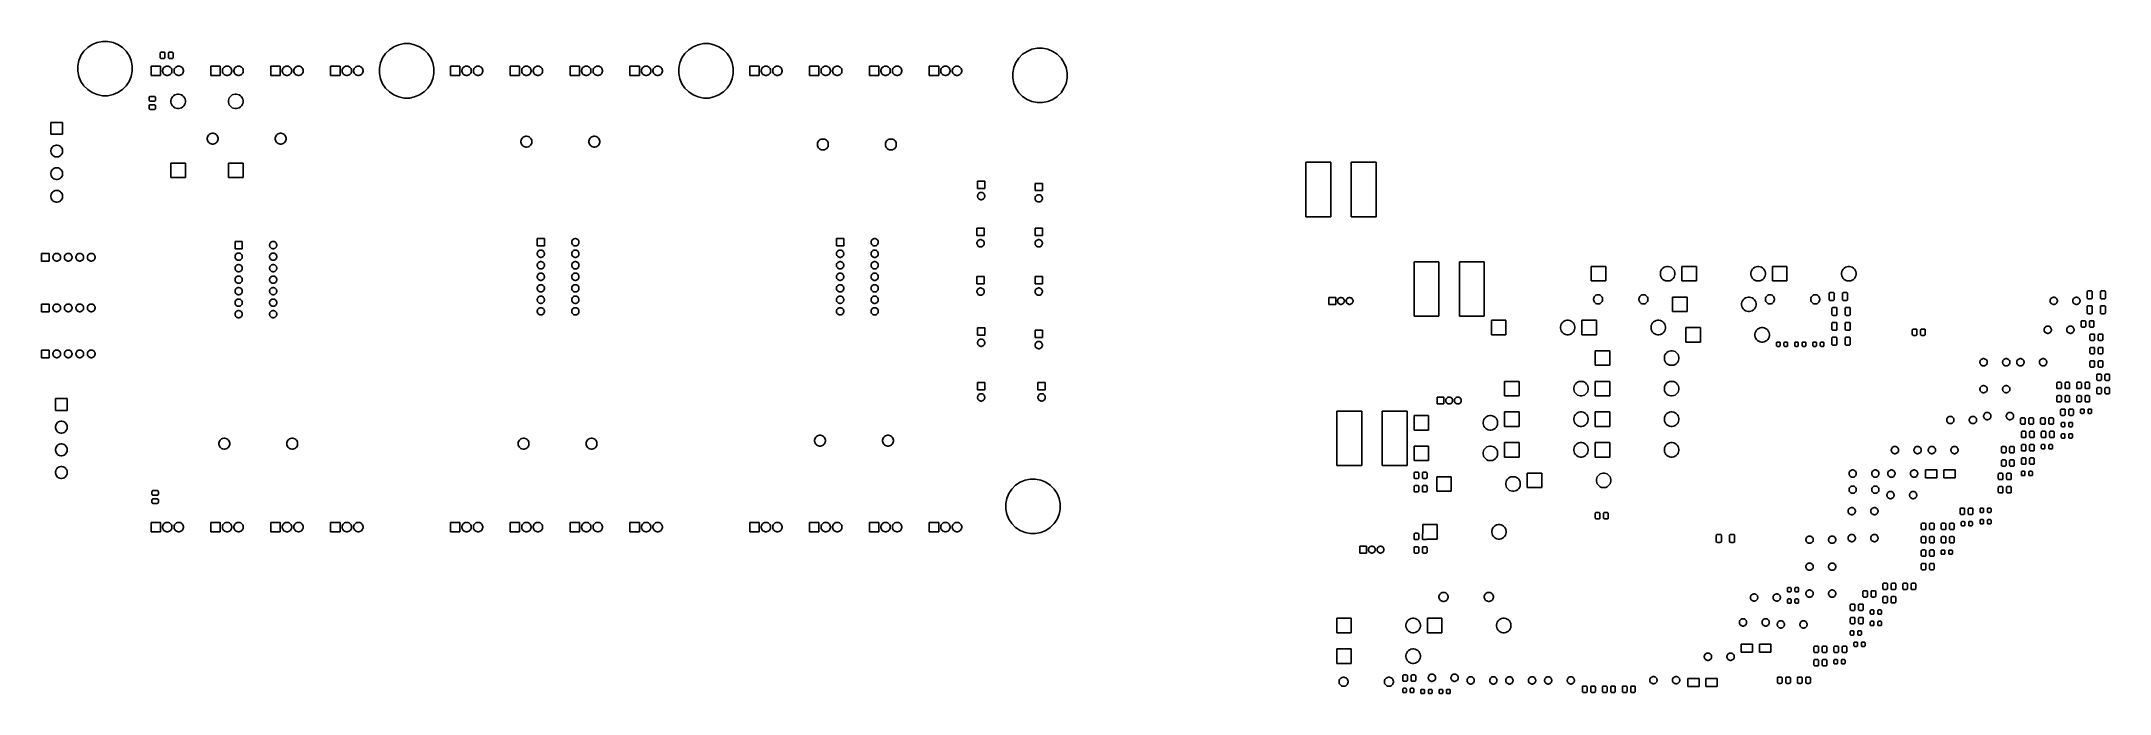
# Model space of a CAD drawing. Extents: x 30 to 486, y -172 to -28.
import ezdxf

# ---------------------------------------------------------------- set-up
doc = ezdxf.new("R2010")
doc.units = 0
doc.layers.add('BLACK', color=7, linetype='CONTINUOUS')

msp = doc.modelspace()

# ---------------------------------------------------------------- linework, layer by layer
at = {"layer": 'BLACK', "linetype": 'CONTINUOUS'}
for p, q in [((38.4266, -32.2859), (38.8789, -31.1939)), ((38.8789, -31.1939), (39.5355, -30.2112)), ((39.5355, -30.2112), (40.3712, -29.3755)), ((40.3712, -29.3755), (41.3539, -28.7189)), ((41.3539, -28.7189), (42.4459, -28.2666)), ((42.4459, -28.2666), (43.6051, -28.036)), ((43.6051, -28.036), (44.7869, -28.036)), ((44.7869, -28.036), (45.9461, -28.2666)), ((45.9461, -28.2666), (47.0381, -28.7189)), ((47.0381, -28.7189), (48.0208, -29.3755)), ((48.0208, -29.3755), (48.8565, -30.2112)), ((48.8565, -30.2112), (49.5131, -31.1939)), ((49.5131, -31.1939), (49.9654, -32.2859)), ((56.36, -30.665), (56.3648, -30.6162)), ((56.36, -31.565), (56.36, -30.665)), ((56.3648, -31.6138), (56.36, -31.565)), ((56.3648, -30.6162), (56.379, -30.5693)), ((56.379, -31.6607), (56.3648, -31.6138)), ((56.379, -30.5693), (56.4021, -30.5261)), ((56.4021, -31.7039), (56.379, -31.6607)), ((56.4021, -30.5261), (56.4332, -30.4882)), ((56.4332, -31.7418), (56.4021, -31.7039)), ((56.4332, -30.4882), (56.4711, -30.4571)), ((56.4711, -31.7729), (56.4332, -31.7418)), ((56.4711, -30.4571), (56.5143, -30.434)), ((56.5143, -31.796), (56.4711, -31.7729)), ((56.5143, -30.434), (56.5612, -30.4198)), ((56.5612, -31.8102), (56.5143, -31.796)), ((56.5612, -30.4198), (56.61, -30.415)), ((56.61, -31.815), (56.5612, -31.8102)), ((56.61, -30.415), (57.135, -30.415)), ((57.135, -31.815), (56.61, -31.815)), ((57.135, -30.415), (57.1838, -30.4198)), ((57.1838, -31.8102), (57.135, -31.815)), ((57.1838, -30.4198), (57.2307, -30.434)), ((57.2307, -31.796), (57.1838, -31.8102)), ((57.2307, -30.434), (57.2739, -30.4571)), ((57.2739, -31.7729), (57.2307, -31.796)), ((57.2739, -30.4571), (57.3118, -30.4882)), ((57.3118, -31.7418), (57.2739, -31.7729)), ((57.3118, -30.4882), (57.3429, -30.5261)), ((57.3429, -31.7039), (57.3118, -31.7418)), ((57.3429, -30.5261), (57.366, -30.5693)), ((57.366, -31.6607), (57.3429, -31.7039)), ((57.366, -30.5693), (57.3802, -30.6162)), ((57.3802, -31.6138), (57.366, -31.6607)), ((57.3802, -30.6162), (57.385, -30.665)), ((57.385, -31.565), (57.3802, -31.6138)), ((57.385, -30.665), (57.385, -31.565)), ((58.185, -30.665), (58.1898, -30.6162)), ((58.185, -31.565), (58.185, -30.665)), ((58.1898, -31.6138), (58.185, -31.565)), ((58.1898, -30.6162), (58.204, -30.5693)), ((58.204, -31.6607), (58.1898, -31.6138)), ((58.204, -30.5693), (58.2271, -30.5261)), ((58.2271, -31.7039), (58.204, -31.6607)), ((58.2271, -30.5261), (58.2582, -30.4882)), ((58.2582, -31.7418), (58.2271, -31.7039)), ((58.2582, -30.4882), (58.2961, -30.4571)), ((58.2961, -31.7729), (58.2582, -31.7418)), ((58.2961, -30.4571), (58.3393, -30.434)), ((58.3393, -31.796), (58.2961, -31.7729)), ((58.3393, -30.434), (58.3862, -30.4198)), ((58.3862, -31.8102), (58.3393, -31.796)), ((58.3862, -30.4198), (58.435, -30.415)), ((58.435, -31.815), (58.3862, -31.8102)), ((58.435, -30.415), (58.96, -30.415)), ((58.96, -31.815), (58.435, -31.815)), ((58.96, -30.415), (59.0088, -30.4198)), ((59.0088, -31.8102), (58.96, -31.815)), ((59.0088, -30.4198), (59.0557, -30.434)), ((59.0557, -31.796), (59.0088, -31.8102)), ((59.0557, -30.434), (59.0989, -30.4571)), ((59.0989, -31.7729), (59.0557, -31.796)), ((59.0989, -30.4571), (59.1368, -30.4882)), ((59.1368, -31.7418), (59.0989, -31.7729)), ((59.1368, -30.4882), (59.1679, -30.5261)), ((59.1679, -31.7039), (59.1368, -31.7418)), ((59.1679, -30.5261), (59.191, -30.5693)), ((59.191, -31.6607), (59.1679, -31.7039)), ((59.191, -30.5693), (59.2052, -30.6162)), ((59.2052, -31.6138), (59.191, -31.6607)), ((59.2052, -30.6162), (59.21, -30.665)), ((59.21, -31.565), (59.2052, -31.6138)), ((59.21, -30.665), (59.21, -31.565)), ((104.975, -32.7939), (105.427, -31.7019)), ((105.427, -31.7019), (106.083, -30.7192)), ((106.083, -30.7192), (106.919, -29.8835)), ((106.919, -29.8835), (107.902, -29.2269)), ((107.902, -29.2269), (108.994, -28.7746)), ((108.994, -28.7746), (110.153, -28.544)), ((110.153, -28.544), (111.335, -28.544)), ((111.335, -28.544), (112.494, -28.7746)), ((112.494, -28.7746), (113.586, -29.2269)), ((113.586, -29.2269), (114.569, -29.8835)), ((114.569, -29.8835), (115.405, -30.7192)), ((115.405, -30.7192), (116.061, -31.7019)), ((116.061, -31.7019), (116.513, -32.7939)), ((171.015, -32.7939), (171.467, -31.7019)), ((171.467, -31.7019), (172.123, -30.7192)), ((172.123, -30.7192), (172.959, -29.8835)), ((172.959, -29.8835), (173.942, -29.2269)), ((173.942, -29.2269), (175.034, -28.7746)), ((175.034, -28.7746), (176.193, -28.544)), ((176.193, -28.544), (177.375, -28.544)), ((177.375, -28.544), (178.534, -28.7746)), ((178.534, -28.7746), (179.626, -29.2269)), ((179.626, -29.2269), (180.609, -29.8835)), ((180.609, -29.8835), (181.445, -30.7192)), ((181.445, -30.7192), (182.101, -31.7019)), ((182.101, -31.7019), (182.553, -32.7939)), ((245.127, -32.7179), (245.783, -31.7352)), ((245.783, -31.7352), (246.619, -30.8995)), ((246.619, -30.8995), (247.602, -30.2429)), ((247.602, -30.2429), (248.694, -29.7906)), ((248.694, -29.7906), (249.853, -29.56)), ((249.853, -29.56), (251.035, -29.56)), ((251.035, -29.56), (252.194, -29.7906)), ((252.194, -29.7906), (253.286, -30.2429)), ((253.286, -30.2429), (254.269, -30.8995)), ((254.269, -30.8995), (255.105, -31.7352)), ((255.105, -31.7352), (255.761, -32.7179)), ((38.196, -33.4451), (38.4266, -32.2859)), ((38.196, -34.6269), (38.196, -33.4451)), ((38.4266, -35.7861), (38.196, -34.6269)), ((38.8789, -36.8781), (38.4266, -35.7861)), ((49.9654, -35.7861), (49.5131, -36.8781)), ((49.9654, -32.2859), (50.196, -33.4451)), ((50.196, -34.6269), (49.9654, -35.7861)), ((50.196, -33.4451), (50.196, -34.6269)), ((54.337, -35.579), (54.337, -33.509)), ((54.337, -33.509), (56.407, -33.509)), ((56.407, -35.579), (54.337, -35.579)), ((56.407, -33.509), (56.407, -35.579)), ((56.877, -34.4421), (56.9168, -34.2421)), ((56.877, -34.6459), (56.877, -34.4421)), ((56.9168, -34.8459), (56.877, -34.6459)), ((56.9168, -34.2421), (56.9948, -34.0537)), ((56.9948, -35.0343), (56.9168, -34.8459)), ((56.9948, -34.0537), (57.1081, -33.8842)), ((57.1081, -35.2038), (56.9948, -35.0343)), ((57.1081, -33.8842), (57.2522, -33.7401)), ((57.2522, -35.3479), (57.1081, -35.2038)), ((57.2522, -33.7401), (57.4217, -33.6268)), ((57.4217, -35.4612), (57.2522, -35.3479)), ((57.4217, -33.6268), (57.6101, -33.5488)), ((57.6101, -35.5392), (57.4217, -35.4612)), ((57.6101, -33.5488), (57.8101, -33.509)), ((57.8101, -35.579), (57.6101, -35.5392)), ((57.8101, -33.509), (58.0139, -33.509)), ((58.0139, -35.579), (57.8101, -35.579)), ((58.0139, -33.509), (58.2139, -33.5488)), ((58.2139, -35.5392), (58.0139, -35.579)), ((58.2139, -33.5488), (58.4023, -33.6268)), ((58.4023, -35.4612), (58.2139, -35.5392)), ((58.4023, -33.6268), (58.5718, -33.7401)), ((58.5718, -35.3479), (58.4023, -35.4612)), ((58.5718, -33.7401), (58.7159, -33.8842)), ((58.7159, -35.2038), (58.5718, -35.3479)), ((58.7159, -33.8842), (58.8292, -34.0537)), ((58.8292, -35.0343), (58.7159, -35.2038)), ((58.8292, -34.0537), (58.9072, -34.2421)), ((58.9072, -34.8459), (58.8292, -35.0343)), ((58.9072, -34.2421), (58.947, -34.4421)), ((58.947, -34.6459), (58.9072, -34.8459)), ((58.947, -34.4421), (58.947, -34.6459)), ((59.417, -34.4421), (59.4568, -34.2421)), ((59.417, -34.6459), (59.417, -34.4421)), ((59.4568, -34.8459), (59.417, -34.6459)), ((59.4568, -34.2421), (59.5348, -34.0537)), ((59.5348, -35.0343), (59.4568, -34.8459)), ((59.5348, -34.0537), (59.6481, -33.8842)), ((59.6481, -35.2038), (59.5348, -35.0343)), ((59.6481, -33.8842), (59.7922, -33.7401)), ((59.7922, -35.3479), (59.6481, -35.2038)), ((59.7922, -33.7401), (59.9617, -33.6268)), ((59.9617, -35.4612), (59.7922, -35.3479)), ((59.9617, -33.6268), (60.1501, -33.5488)), ((60.1501, -35.5392), (59.9617, -35.4612)), ((60.1501, -33.5488), (60.3501, -33.509)), ((60.3501, -35.579), (60.1501, -35.5392)), ((60.3501, -33.509), (60.5539, -33.509)), ((60.5539, -35.579), (60.3501, -35.579)), ((60.5539, -33.509), (60.7539, -33.5488)), ((60.7539, -35.5392), (60.5539, -35.579)), ((60.7539, -33.5488), (60.9423, -33.6268)), ((60.9423, -35.4612), (60.7539, -35.5392)), ((60.9423, -33.6268), (61.1118, -33.7401)), ((61.1118, -35.3479), (60.9423, -35.4612)), ((61.1118, -33.7401), (61.2559, -33.8842)), ((61.2559, -35.2038), (61.1118, -35.3479)), ((61.2559, -33.8842), (61.3692, -34.0537)), ((61.3692, -35.0343), (61.2559, -35.2038)), ((61.3692, -34.0537), (61.4472, -34.2421)), ((61.4472, -34.8459), (61.3692, -35.0343)), ((61.4472, -34.2421), (61.487, -34.4421)), ((61.487, -34.6459), (61.4472, -34.8459)), ((61.487, -34.4421), (61.487, -34.6459)), ((67.545, -35.579), (67.545, -33.509)), ((67.545, -33.509), (69.615, -33.509)), ((69.615, -35.579), (67.545, -35.579)), ((69.615, -33.509), (69.615, -35.579)), ((70.085, -34.4421), (70.1248, -34.2421)), ((70.085, -34.6459), (70.085, -34.4421)), ((70.1248, -34.8459), (70.085, -34.6459)), ((70.1248, -34.2421), (70.2028, -34.0537)), ((70.2028, -35.0343), (70.1248, -34.8459)), ((70.2028, -34.0537), (70.3161, -33.8842)), ((70.3161, -35.2038), (70.2028, -35.0343)), ((70.3161, -33.8842), (70.4602, -33.7401)), ((70.4602, -35.3479), (70.3161, -35.2038)), ((70.4602, -33.7401), (70.6297, -33.6268)), ((70.6297, -35.4612), (70.4602, -35.3479)), ((70.6297, -33.6268), (70.8181, -33.5488)), ((70.8181, -35.5392), (70.6297, -35.4612)), ((70.8181, -33.5488), (71.0181, -33.509)), ((71.0181, -35.579), (70.8181, -35.5392)), ((71.0181, -33.509), (71.2219, -33.509)), ((71.2219, -35.579), (71.0181, -35.579)), ((71.2219, -33.509), (71.4219, -33.5488)), ((71.4219, -35.5392), (71.2219, -35.579)), ((71.4219, -33.5488), (71.6103, -33.6268)), ((71.6103, -35.4612), (71.4219, -35.5392)), ((71.6103, -33.6268), (71.7798, -33.7401)), ((71.7798, -35.3479), (71.6103, -35.4612)), ((71.7798, -33.7401), (71.9239, -33.8842)), ((71.9239, -35.2038), (71.7798, -35.3479)), ((71.9239, -33.8842), (72.0372, -34.0537)), ((72.0372, -35.0343), (71.9239, -35.2038)), ((72.0372, -34.0537), (72.1152, -34.2421)), ((72.1152, -34.8459), (72.0372, -35.0343)), ((72.1152, -34.2421), (72.155, -34.4421)), ((72.155, -34.6459), (72.1152, -34.8459)), ((72.155, -34.4421), (72.155, -34.6459)), ((72.625, -34.4421), (72.6648, -34.2421)), ((72.625, -34.6459), (72.625, -34.4421)), ((72.6648, -34.8459), (72.625, -34.6459)), ((72.6648, -34.2421), (72.7428, -34.0537)), ((72.7428, -35.0343), (72.6648, -34.8459)), ((72.7428, -34.0537), (72.8561, -33.8842)), ((72.8561, -35.2038), (72.7428, -35.0343)), ((72.8561, -33.8842), (73.0002, -33.7401)), ((73.0002, -35.3479), (72.8561, -35.2038)), ((73.0002, -33.7401), (73.1697, -33.6268)), ((73.1697, -35.4612), (73.0002, -35.3479)), ((73.1697, -33.6268), (73.3581, -33.5488)), ((73.3581, -35.5392), (73.1697, -35.4612)), ((73.3581, -33.5488), (73.5581, -33.509)), ((73.5581, -35.579), (73.3581, -35.5392)), ((73.5581, -33.509), (73.7619, -33.509)), ((73.7619, -35.579), (73.5581, -35.579)), ((73.7619, -33.509), (73.9619, -33.5488)), ((73.9619, -35.5392), (73.7619, -35.579)), ((73.9619, -33.5488), (74.1503, -33.6268)), ((74.1503, -35.4612), (73.9619, -35.5392)), ((74.1503, -33.6268), (74.3198, -33.7401)), ((74.3198, -35.3479), (74.1503, -35.4612)), ((74.3198, -33.7401), (74.4639, -33.8842)), ((74.4639, -35.2038), (74.3198, -35.3479)), ((74.4639, -33.8842), (74.5772, -34.0537)), ((74.5772, -35.0343), (74.4639, -35.2038)), ((74.5772, -34.0537), (74.6552, -34.2421)), ((74.6552, -34.8459), (74.5772, -35.0343)), ((74.6552, -34.2421), (74.695, -34.4421)), ((74.695, -34.6459), (74.6552, -34.8459)), ((74.695, -34.4421), (74.695, -34.6459)), ((80.753, -35.579), (80.753, -33.509)), ((80.753, -33.509), (82.823, -33.509)), ((82.823, -35.579), (80.753, -35.579)), ((82.823, -33.509), (82.823, -35.579)), ((83.293, -34.4421), (83.3328, -34.2421)), ((83.293, -34.6459), (83.293, -34.4421)), ((83.3328, -34.8459), (83.293, -34.6459)), ((83.3328, -34.2421), (83.4108, -34.0537)), ((83.4108, -35.0343), (83.3328, -34.8459)), ((83.4108, -34.0537), (83.5241, -33.8842)), ((83.5241, -35.2038), (83.4108, -35.0343)), ((83.5241, -33.8842), (83.6682, -33.7401)), ((83.6682, -35.3479), (83.5241, -35.2038)), ((83.6682, -33.7401), (83.8377, -33.6268)), ((83.8377, -35.4612), (83.6682, -35.3479)), ((83.8377, -33.6268), (84.0261, -33.5488)), ((84.0261, -35.5392), (83.8377, -35.4612)), ((84.0261, -33.5488), (84.2261, -33.509)), ((84.2261, -35.579), (84.0261, -35.5392)), ((84.2261, -33.509), (84.4299, -33.509)), ((84.4299, -35.579), (84.2261, -35.579)), ((84.4299, -33.509), (84.6299, -33.5488)), ((84.6299, -35.5392), (84.4299, -35.579)), ((84.6299, -33.5488), (84.8183, -33.6268)), ((84.8183, -35.4612), (84.6299, -35.5392)), ((84.8183, -33.6268), (84.9878, -33.7401)), ((84.9878, -35.3479), (84.8183, -35.4612)), ((84.9878, -33.7401), (85.1319, -33.8842)), ((85.1319, -35.2038), (84.9878, -35.3479)), ((85.1319, -33.8842), (85.2452, -34.0537)), ((85.2452, -35.0343), (85.1319, -35.2038)), ((85.2452, -34.0537), (85.3232, -34.2421)), ((85.3232, -34.8459), (85.2452, -35.0343)), ((85.3232, -34.2421), (85.363, -34.4421)), ((85.363, -34.6459), (85.3232, -34.8459)), ((85.363, -34.4421), (85.363, -34.6459)), ((85.833, -34.4421), (85.8728, -34.2421)), ((85.833, -34.6459), (85.833, -34.4421)), ((85.8728, -34.8459), (85.833, -34.6459)), ((85.8728, -34.2421), (85.9508, -34.0537)), ((85.9508, -35.0343), (85.8728, -34.8459)), ((85.9508, -34.0537), (86.0641, -33.8842)), ((86.0641, -35.2038), (85.9508, -35.0343)), ((86.0641, -33.8842), (86.2082, -33.7401)), ((86.2082, -35.3479), (86.0641, -35.2038)), ((86.2082, -33.7401), (86.3777, -33.6268)), ((86.3777, -35.4612), (86.2082, -35.3479)), ((86.3777, -33.6268), (86.5661, -33.5488)), ((86.5661, -35.5392), (86.3777, -35.4612)), ((86.5661, -33.5488), (86.7661, -33.509)), ((86.7661, -35.579), (86.5661, -35.5392)), ((86.7661, -33.509), (86.9699, -33.509)), ((86.9699, -35.579), (86.7661, -35.579)), ((86.9699, -33.509), (87.1699, -33.5488)), ((87.1699, -35.5392), (86.9699, -35.579)), ((87.1699, -33.5488), (87.3583, -33.6268)), ((87.3583, -35.4612), (87.1699, -35.5392)), ((87.3583, -33.6268), (87.5278, -33.7401)), ((87.5278, -35.3479), (87.3583, -35.4612)), ((87.5278, -33.7401), (87.6719, -33.8842)), ((87.6719, -35.2038), (87.5278, -35.3479)), ((87.6719, -33.8842), (87.7852, -34.0537)), ((87.7852, -35.0343), (87.6719, -35.2038)), ((87.7852, -34.0537), (87.8632, -34.2421)), ((87.8632, -34.8459), (87.7852, -35.0343)), ((87.8632, -34.2421), (87.903, -34.4421)), ((87.903, -34.6459), (87.8632, -34.8459)), ((87.903, -34.4421), (87.903, -34.6459)), ((93.961, -35.579), (93.961, -33.509)), ((93.961, -33.509), (96.031, -33.509)), ((96.031, -35.579), (93.961, -35.579)), ((96.031, -33.509), (96.031, -35.579)), ((96.501, -34.4421), (96.5408, -34.2421)), ((96.501, -34.6459), (96.501, -34.4421)), ((96.5408, -34.8459), (96.501, -34.6459)), ((96.5408, -34.2421), (96.6188, -34.0537)), ((96.6188, -35.0343), (96.5408, -34.8459)), ((96.6188, -34.0537), (96.7321, -33.8842)), ((96.7321, -35.2038), (96.6188, -35.0343)), ((96.7321, -33.8842), (96.8762, -33.7401)), ((96.8762, -35.3479), (96.7321, -35.2038)), ((96.8762, -33.7401), (97.0457, -33.6268)), ((97.0457, -35.4612), (96.8762, -35.3479)), ((97.0457, -33.6268), (97.2341, -33.5488)), ((97.2341, -35.5392), (97.0457, -35.4612)), ((97.2341, -33.5488), (97.4341, -33.509)), ((97.4341, -35.579), (97.2341, -35.5392)), ((97.4341, -33.509), (97.6379, -33.509)), ((97.6379, -35.579), (97.4341, -35.579)), ((97.6379, -33.509), (97.8379, -33.5488)), ((97.8379, -35.5392), (97.6379, -35.579)), ((97.8379, -33.5488), (98.0263, -33.6268)), ((98.0263, -35.4612), (97.8379, -35.5392)), ((98.0263, -33.6268), (98.1958, -33.7401)), ((98.1958, -35.3479), (98.0263, -35.4612)), ((98.1958, -33.7401), (98.3399, -33.8842)), ((98.3399, -35.2038), (98.1958, -35.3479)), ((98.3399, -33.8842), (98.4532, -34.0537)), ((98.4532, -35.0343), (98.3399, -35.2038)), ((98.4532, -34.0537), (98.5312, -34.2421)), ((98.5312, -34.8459), (98.4532, -35.0343)), ((98.5312, -34.2421), (98.571, -34.4421)), ((98.571, -34.6459), (98.5312, -34.8459)), ((98.571, -34.4421), (98.571, -34.6459)), ((99.041, -34.4421), (99.0808, -34.2421)), ((99.041, -34.6459), (99.041, -34.4421)), ((99.0808, -34.8459), (99.041, -34.6459)), ((99.0808, -34.2421), (99.1588, -34.0537)), ((99.1588, -35.0343), (99.0808, -34.8459)), ((99.1588, -34.0537), (99.2721, -33.8842)), ((99.2721, -35.2038), (99.1588, -35.0343)), ((99.2721, -33.8842), (99.4162, -33.7401)), ((99.4162, -35.3479), (99.2721, -35.2038)), ((99.4162, -33.7401), (99.5857, -33.6268)), ((99.5857, -35.4612), (99.4162, -35.3479)), ((99.5857, -33.6268), (99.7741, -33.5488)), ((99.7741, -35.5392), (99.5857, -35.4612)), ((99.7741, -33.5488), (99.9741, -33.509)), ((99.9741, -35.579), (99.7741, -35.5392)), ((99.9741, -33.509), (100.178, -33.509)), ((100.178, -35.579), (99.9741, -35.579)), ((100.178, -33.509), (100.378, -33.5488)), ((100.378, -35.5392), (100.178, -35.579)), ((100.378, -33.5488), (100.566, -33.6268)), ((100.566, -35.4612), (100.378, -35.5392)), ((100.566, -33.6268), (100.736, -33.7401)), ((100.736, -35.3479), (100.566, -35.4612)), ((100.736, -33.7401), (100.88, -33.8842)), ((100.88, -35.2038), (100.736, -35.3479)), ((100.88, -33.8842), (100.993, -34.0537)), ((100.993, -35.0343), (100.88, -35.2038)), ((100.993, -34.0537), (101.071, -34.2421)), ((101.071, -34.8459), (100.993, -35.0343)), ((101.071, -34.2421), (101.111, -34.4421)), ((101.111, -34.6459), (101.071, -34.8459)), ((101.111, -34.4421), (101.111, -34.6459)), ((104.744, -33.9531), (104.975, -32.7939)), ((104.744, -35.1349), (104.744, -33.9531)), ((104.975, -36.2941), (104.744, -35.1349)), ((105.427, -37.3861), (104.975, -36.2941)), ((116.513, -36.2941), (116.061, -37.3861)), ((116.513, -32.7939), (116.744, -33.9531)), ((116.744, -35.1349), (116.513, -36.2941)), ((116.744, -33.9531), (116.744, -35.1349)), ((120.377, -35.579), (120.377, -33.509)), ((120.377, -33.509), (122.447, -33.509)), ((122.447, -35.579), (120.377, -35.579)), ((122.447, -33.509), (122.447, -35.579)), ((122.917, -34.4421), (122.957, -34.2421)), ((122.917, -34.6459), (122.917, -34.4421)), ((122.957, -34.8459), (122.917, -34.6459)), ((122.957, -34.2421), (123.035, -34.0537)), ((123.035, -35.0343), (122.957, -34.8459)), ((123.035, -34.0537), (123.148, -33.8842)), ((123.148, -35.2038), (123.035, -35.0343)), ((123.148, -33.8842), (123.292, -33.7401)), ((123.292, -35.3479), (123.148, -35.2038)), ((123.292, -33.7401), (123.462, -33.6268)), ((123.462, -35.4612), (123.292, -35.3479)), ((123.462, -33.6268), (123.65, -33.5488)), ((123.65, -35.5392), (123.462, -35.4612)), ((123.65, -33.5488), (123.85, -33.509)), ((123.85, -35.579), (123.65, -35.5392)), ((123.85, -33.509), (124.054, -33.509)), ((124.054, -35.579), (123.85, -35.579)), ((124.054, -33.509), (124.254, -33.5488)), ((124.254, -35.5392), (124.054, -35.579)), ((124.254, -33.5488), (124.442, -33.6268)), ((124.442, -35.4612), (124.254, -35.5392)), ((124.442, -33.6268), (124.612, -33.7401)), ((124.612, -35.3479), (124.442, -35.4612)), ((124.612, -33.7401), (124.756, -33.8842)), ((124.756, -35.2038), (124.612, -35.3479)), ((124.756, -33.8842), (124.869, -34.0537)), ((124.869, -35.0343), (124.756, -35.2038)), ((124.869, -34.0537), (124.947, -34.2421)), ((124.947, -34.8459), (124.869, -35.0343)), ((124.947, -34.2421), (124.987, -34.4421)), ((124.987, -34.6459), (124.947, -34.8459)), ((124.987, -34.4421), (124.987, -34.6459)), ((125.457, -34.4421), (125.497, -34.2421)), ((125.457, -34.6459), (125.457, -34.4421)), ((125.497, -34.8459), (125.457, -34.6459)), ((125.497, -34.2421), (125.575, -34.0537)), ((125.575, -35.0343), (125.497, -34.8459)), ((125.575, -34.0537), (125.688, -33.8842)), ((125.688, -35.2038), (125.575, -35.0343)), ((125.688, -33.8842), (125.832, -33.7401)), ((125.832, -35.3479), (125.688, -35.2038)), ((125.832, -33.7401), (126.002, -33.6268)), ((126.002, -35.4612), (125.832, -35.3479)), ((126.002, -33.6268), (126.19, -33.5488)), ((126.19, -35.5392), (126.002, -35.4612)), ((126.19, -33.5488), (126.39, -33.509)), ((126.39, -35.579), (126.19, -35.5392)), ((126.39, -33.509), (126.594, -33.509)), ((126.594, -35.579), (126.39, -35.579)), ((126.594, -33.509), (126.794, -33.5488)), ((126.794, -35.5392), (126.594, -35.579)), ((126.794, -33.5488), (126.982, -33.6268)), ((126.982, -35.4612), (126.794, -35.5392)), ((126.982, -33.6268), (127.152, -33.7401)), ((127.152, -35.3479), (126.982, -35.4612)), ((127.152, -33.7401), (127.296, -33.8842)), ((127.296, -35.2038), (127.152, -35.3479)), ((127.296, -33.8842), (127.409, -34.0537)), ((127.409, -35.0343), (127.296, -35.2038)), ((127.409, -34.0537), (127.487, -34.2421)), ((127.487, -34.8459), (127.409, -35.0343)), ((127.487, -34.2421), (127.527, -34.4421)), ((127.527, -34.6459), (127.487, -34.8459)), ((127.527, -34.4421), (127.527, -34.6459)), ((133.585, -35.579), (133.585, -33.509)), ((133.585, -33.509), (135.655, -33.509)), ((135.655, -35.579), (133.585, -35.579)), ((135.655, -33.509), (135.655, -35.579)), ((136.125, -34.4421), (136.165, -34.2421)), ((136.125, -34.6459), (136.125, -34.4421)), ((136.165, -34.8459), (136.125, -34.6459)), ((136.165, -34.2421), (136.243, -34.0537)), ((136.243, -35.0343), (136.165, -34.8459)), ((136.243, -34.0537), (136.356, -33.8842)), ((136.356, -35.2038), (136.243, -35.0343)), ((136.356, -33.8842), (136.5, -33.7401)), ((136.5, -35.3479), (136.356, -35.2038)), ((136.5, -33.7401), (136.67, -33.6268)), ((136.67, -35.4612), (136.5, -35.3479)), ((136.67, -33.6268), (136.858, -33.5488)), ((136.858, -35.5392), (136.67, -35.4612)), ((136.858, -33.5488), (137.058, -33.509)), ((137.058, -35.579), (136.858, -35.5392)), ((137.058, -33.509), (137.262, -33.509)), ((137.262, -35.579), (137.058, -35.579)), ((137.262, -33.509), (137.462, -33.5488)), ((137.462, -35.5392), (137.262, -35.579)), ((137.462, -33.5488), (137.65, -33.6268)), ((137.65, -35.4612), (137.462, -35.5392)), ((137.65, -33.6268), (137.82, -33.7401)), ((137.82, -35.3479), (137.65, -35.4612)), ((137.82, -33.7401), (137.964, -33.8842)), ((137.964, -35.2038), (137.82, -35.3479)), ((137.964, -33.8842), (138.077, -34.0537)), ((138.077, -35.0343), (137.964, -35.2038)), ((138.077, -34.0537), (138.155, -34.2421)), ((138.155, -34.8459), (138.077, -35.0343)), ((138.155, -34.2421), (138.195, -34.4421)), ((138.195, -34.6459), (138.155, -34.8459)), ((138.195, -34.4421), (138.195, -34.6459)), ((138.665, -34.4421), (138.705, -34.2421)), ((138.665, -34.6459), (138.665, -34.4421)), ((138.705, -34.8459), (138.665, -34.6459)), ((138.705, -34.2421), (138.783, -34.0537)), ((138.783, -35.0343), (138.705, -34.8459)), ((138.783, -34.0537), (138.896, -33.8842)), ((138.896, -35.2038), (138.783, -35.0343)), ((138.896, -33.8842), (139.04, -33.7401)), ((139.04, -35.3479), (138.896, -35.2038)), ((139.04, -33.7401), (139.21, -33.6268)), ((139.21, -35.4612), (139.04, -35.3479)), ((139.21, -33.6268), (139.398, -33.5488)), ((139.398, -35.5392), (139.21, -35.4612)), ((139.398, -33.5488), (139.598, -33.509)), ((139.598, -35.579), (139.398, -35.5392)), ((139.598, -33.509), (139.802, -33.509)), ((139.802, -35.579), (139.598, -35.579)), ((139.802, -33.509), (140.002, -33.5488)), ((140.002, -35.5392), (139.802, -35.579)), ((140.002, -33.5488), (140.19, -33.6268)), ((140.19, -35.4612), (140.002, -35.5392)), ((140.19, -33.6268), (140.36, -33.7401)), ((140.36, -35.3479), (140.19, -35.4612)), ((140.36, -33.7401), (140.504, -33.8842)), ((140.504, -35.2038), (140.36, -35.3479)), ((140.504, -33.8842), (140.617, -34.0537)), ((140.617, -35.0343), (140.504, -35.2038)), ((140.617, -34.0537), (140.695, -34.2421)), ((140.695, -34.8459), (140.617, -35.0343)), ((140.695, -34.2421), (140.735, -34.4421)), ((140.735, -34.6459), (140.695, -34.8459)), ((140.735, -34.4421), (140.735, -34.6459)), ((146.793, -35.579), (146.793, -33.509)), ((146.793, -33.509), (148.863, -33.509)), ((148.863, -35.579), (146.793, -35.579)), ((148.863, -33.509), (148.863, -35.579)), ((149.333, -34.4421), (149.373, -34.2421)), ((149.333, -34.6459), (149.333, -34.4421)), ((149.373, -34.8459), (149.333, -34.6459)), ((149.373, -34.2421), (149.451, -34.0537)), ((149.451, -35.0343), (149.373, -34.8459)), ((149.451, -34.0537), (149.564, -33.8842)), ((149.564, -35.2038), (149.451, -35.0343)), ((149.564, -33.8842), (149.708, -33.7401)), ((149.708, -35.3479), (149.564, -35.2038)), ((149.708, -33.7401), (149.878, -33.6268)), ((149.878, -35.4612), (149.708, -35.3479)), ((149.878, -33.6268), (150.066, -33.5488)), ((150.066, -35.5392), (149.878, -35.4612)), ((150.066, -33.5488), (150.266, -33.509)), ((150.266, -35.579), (150.066, -35.5392)), ((150.266, -33.509), (150.47, -33.509)), ((150.47, -35.579), (150.266, -35.579)), ((150.47, -33.509), (150.67, -33.5488)), ((150.67, -35.5392), (150.47, -35.579)), ((150.67, -33.5488), (150.858, -33.6268)), ((150.858, -35.4612), (150.67, -35.5392)), ((150.858, -33.6268), (151.028, -33.7401)), ((151.028, -35.3479), (150.858, -35.4612)), ((151.028, -33.7401), (151.172, -33.8842)), ((151.172, -35.2038), (151.028, -35.3479)), ((151.172, -33.8842), (151.285, -34.0537)), ((151.285, -35.0343), (151.172, -35.2038)), ((151.285, -34.0537), (151.363, -34.2421)), ((151.363, -34.8459), (151.285, -35.0343)), ((151.363, -34.2421), (151.403, -34.4421)), ((151.403, -34.6459), (151.363, -34.8459)), ((151.403, -34.4421), (151.403, -34.6459)), ((151.873, -34.4421), (151.913, -34.2421)), ((151.873, -34.6459), (151.873, -34.4421)), ((151.913, -34.8459), (151.873, -34.6459)), ((151.913, -34.2421), (151.991, -34.0537)), ((151.991, -35.0343), (151.913, -34.8459)), ((151.991, -34.0537), (152.104, -33.8842)), ((152.104, -35.2038), (151.991, -35.0343)), ((152.104, -33.8842), (152.248, -33.7401)), ((152.248, -35.3479), (152.104, -35.2038)), ((152.248, -33.7401), (152.418, -33.6268)), ((152.418, -35.4612), (152.248, -35.3479)), ((152.418, -33.6268), (152.606, -33.5488)), ((152.606, -35.5392), (152.418, -35.4612)), ((152.606, -33.5488), (152.806, -33.509)), ((152.806, -35.579), (152.606, -35.5392)), ((152.806, -33.509), (153.01, -33.509)), ((153.01, -35.579), (152.806, -35.579)), ((153.01, -33.509), (153.21, -33.5488)), ((153.21, -35.5392), (153.01, -35.579)), ((153.21, -33.5488), (153.398, -33.6268)), ((153.398, -35.4612), (153.21, -35.5392)), ((153.398, -33.6268), (153.568, -33.7401)), ((153.568, -35.3479), (153.398, -35.4612)), ((153.568, -33.7401), (153.712, -33.8842)), ((153.712, -35.2038), (153.568, -35.3479)), ((153.712, -33.8842), (153.825, -34.0537)), ((153.825, -35.0343), (153.712, -35.2038)), ((153.825, -34.0537), (153.903, -34.2421)), ((153.903, -34.8459), (153.825, -35.0343)), ((153.903, -34.2421), (153.943, -34.4421)), ((153.943, -34.6459), (153.903, -34.8459)), ((153.943, -34.4421), (153.943, -34.6459)), ((160.001, -35.579), (160.001, -33.509)), ((160.001, -33.509), (162.071, -33.509)), ((162.071, -35.579), (160.001, -35.579)), ((162.071, -33.509), (162.071, -35.579)), ((162.541, -34.4421), (162.581, -34.2421)), ((162.541, -34.6459), (162.541, -34.4421)), ((162.581, -34.8459), (162.541, -34.6459)), ((162.581, -34.2421), (162.659, -34.0537)), ((162.659, -35.0343), (162.581, -34.8459)), ((162.659, -34.0537), (162.772, -33.8842)), ((162.772, -35.2038), (162.659, -35.0343)), ((162.772, -33.8842), (162.916, -33.7401)), ((162.916, -35.3479), (162.772, -35.2038)), ((162.916, -33.7401), (163.086, -33.6268)), ((163.086, -35.4612), (162.916, -35.3479)), ((163.086, -33.6268), (163.274, -33.5488)), ((163.274, -35.5392), (163.086, -35.4612)), ((163.274, -33.5488), (163.474, -33.509)), ((163.474, -35.579), (163.274, -35.5392)), ((163.474, -33.509), (163.678, -33.509)), ((163.678, -35.579), (163.474, -35.579)), ((163.678, -33.509), (163.878, -33.5488)), ((163.878, -35.5392), (163.678, -35.579)), ((163.878, -33.5488), (164.066, -33.6268)), ((164.066, -35.4612), (163.878, -35.5392)), ((164.066, -33.6268), (164.236, -33.7401)), ((164.236, -35.3479), (164.066, -35.4612)), ((164.236, -33.7401), (164.38, -33.8842)), ((164.38, -35.2038), (164.236, -35.3479)), ((164.38, -33.8842), (164.493, -34.0537)), ((164.493, -35.0343), (164.38, -35.2038)), ((164.493, -34.0537), (164.571, -34.2421)), ((164.571, -34.8459), (164.493, -35.0343)), ((164.571, -34.2421), (164.611, -34.4421)), ((164.611, -34.6459), (164.571, -34.8459)), ((164.611, -34.4421), (164.611, -34.6459)), ((165.081, -34.4421), (165.121, -34.2421)), ((165.081, -34.6459), (165.081, -34.4421)), ((165.121, -34.8459), (165.081, -34.6459)), ((165.121, -34.2421), (165.199, -34.0537)), ((165.199, -35.0343), (165.121, -34.8459)), ((165.199, -34.0537), (165.312, -33.8842)), ((165.312, -35.2038), (165.199, -35.0343)), ((165.312, -33.8842), (165.456, -33.7401)), ((165.456, -35.3479), (165.312, -35.2038)), ((165.456, -33.7401), (165.626, -33.6268)), ((165.626, -35.4612), (165.456, -35.3479)), ((165.626, -33.6268), (165.814, -33.5488)), ((165.814, -35.5392), (165.626, -35.4612)), ((165.814, -33.5488), (166.014, -33.509)), ((166.014, -35.579), (165.814, -35.5392)), ((166.014, -33.509), (166.218, -33.509)), ((166.218, -35.579), (166.014, -35.579)), ((166.218, -33.509), (166.418, -33.5488)), ((166.418, -35.5392), (166.218, -35.579)), ((166.418, -33.5488), (166.606, -33.6268)), ((166.606, -35.4612), (166.418, -35.5392)), ((166.606, -33.6268), (166.776, -33.7401)), ((166.776, -35.3479), (166.606, -35.4612)), ((166.776, -33.7401), (166.92, -33.8842)), ((166.92, -35.2038), (166.776, -35.3479)), ((166.92, -33.8842), (167.033, -34.0537)), ((167.033, -35.0343), (166.92, -35.2038)), ((167.033, -34.0537), (167.111, -34.2421)), ((167.111, -34.8459), (167.033, -35.0343)), ((167.111, -34.2421), (167.151, -34.4421)), ((167.151, -34.6459), (167.111, -34.8459)), ((167.151, -34.4421), (167.151, -34.6459)), ((170.784, -33.9531), (171.015, -32.7939)), ((170.784, -35.1349), (170.784, -33.9531)), ((171.015, -36.2941), (170.784, -35.1349)), ((171.467, -37.3861), (171.015, -36.2941)), ((182.553, -36.2941), (182.101, -37.3861)), ((182.553, -32.7939), (182.784, -33.9531)), ((182.784, -35.1349), (182.553, -36.2941)), ((182.784, -33.9531), (182.784, -35.1349)), ((186.417, -35.579), (186.417, -33.509)), ((186.417, -33.509), (188.487, -33.509)), ((188.487, -35.579), (186.417, -35.579)), ((188.487, -33.509), (188.487, -35.579)), ((188.957, -34.4421), (188.997, -34.2421)), ((188.957, -34.6459), (188.957, -34.4421)), ((188.997, -34.8459), (188.957, -34.6459)), ((188.997, -34.2421), (189.075, -34.0537)), ((189.075, -35.0343), (188.997, -34.8459)), ((189.075, -34.0537), (189.188, -33.8842)), ((189.188, -35.2038), (189.075, -35.0343)), ((189.188, -33.8842), (189.332, -33.7401)), ((189.332, -35.3479), (189.188, -35.2038)), ((189.332, -33.7401), (189.502, -33.6268)), ((189.502, -35.4612), (189.332, -35.3479)), ((189.502, -33.6268), (189.69, -33.5488)), ((189.69, -35.5392), (189.502, -35.4612)), ((189.69, -33.5488), (189.89, -33.509)), ((189.89, -35.579), (189.69, -35.5392)), ((189.89, -33.509), (190.094, -33.509)), ((190.094, -35.579), (189.89, -35.579)), ((190.094, -33.509), (190.294, -33.5488)), ((190.294, -35.5392), (190.094, -35.579)), ((190.294, -33.5488), (190.482, -33.6268)), ((190.482, -35.4612), (190.294, -35.5392)), ((190.482, -33.6268), (190.652, -33.7401)), ((190.652, -35.3479), (190.482, -35.4612)), ((190.652, -33.7401), (190.796, -33.8842)), ((190.796, -35.2038), (190.652, -35.3479)), ((190.796, -33.8842), (190.909, -34.0537)), ((190.909, -35.0343), (190.796, -35.2038)), ((190.909, -34.0537), (190.987, -34.2421)), ((190.987, -34.8459), (190.909, -35.0343)), ((190.987, -34.2421), (191.027, -34.4421)), ((191.027, -34.6459), (190.987, -34.8459)), ((191.027, -34.4421), (191.027, -34.6459)), ((191.497, -34.4421), (191.537, -34.2421)), ((191.497, -34.6459), (191.497, -34.4421)), ((191.537, -34.8459), (191.497, -34.6459)), ((191.537, -34.2421), (191.615, -34.0537)), ((191.615, -35.0343), (191.537, -34.8459)), ((191.615, -34.0537), (191.728, -33.8842)), ((191.728, -35.2038), (191.615, -35.0343)), ((191.728, -33.8842), (191.872, -33.7401)), ((191.872, -35.3479), (191.728, -35.2038)), ((191.872, -33.7401), (192.042, -33.6268)), ((192.042, -35.4612), (191.872, -35.3479)), ((192.042, -33.6268), (192.23, -33.5488)), ((192.23, -35.5392), (192.042, -35.4612)), ((192.23, -33.5488), (192.43, -33.509)), ((192.43, -35.579), (192.23, -35.5392)), ((192.43, -33.509), (192.634, -33.509)), ((192.634, -35.579), (192.43, -35.579)), ((192.634, -33.509), (192.834, -33.5488)), ((192.834, -35.5392), (192.634, -35.579)), ((192.834, -33.5488), (193.022, -33.6268)), ((193.022, -35.4612), (192.834, -35.5392)), ((193.022, -33.6268), (193.192, -33.7401)), ((193.192, -35.3479), (193.022, -35.4612)), ((193.192, -33.7401), (193.336, -33.8842)), ((193.336, -35.2038), (193.192, -35.3479)), ((193.336, -33.8842), (193.449, -34.0537)), ((193.449, -35.0343), (193.336, -35.2038)), ((193.449, -34.0537), (193.527, -34.2421)), ((193.527, -34.8459), (193.449, -35.0343)), ((193.527, -34.2421), (193.567, -34.4421)), ((193.567, -34.6459), (193.527, -34.8459)), ((193.567, -34.4421), (193.567, -34.6459)), ((199.625, -35.579), (199.625, -33.509)), ((199.625, -33.509), (201.695, -33.509)), ((201.695, -35.579), (199.625, -35.579)), ((201.695, -33.509), (201.695, -35.579)), ((202.165, -34.4421), (202.205, -34.2421)), ((202.165, -34.6459), (202.165, -34.4421)), ((202.205, -34.8459), (202.165, -34.6459)), ((202.205, -34.2421), (202.283, -34.0537)), ((202.283, -35.0343), (202.205, -34.8459)), ((202.283, -34.0537), (202.396, -33.8842)), ((202.396, -35.2038), (202.283, -35.0343)), ((202.396, -33.8842), (202.54, -33.7401)), ((202.54, -35.3479), (202.396, -35.2038)), ((202.54, -33.7401), (202.71, -33.6268)), ((202.71, -35.4612), (202.54, -35.3479)), ((202.71, -33.6268), (202.898, -33.5488)), ((202.898, -35.5392), (202.71, -35.4612)), ((202.898, -33.5488), (203.098, -33.509)), ((203.098, -35.579), (202.898, -35.5392)), ((203.098, -33.509), (203.302, -33.509)), ((203.302, -35.579), (203.098, -35.579)), ((203.302, -33.509), (203.502, -33.5488)), ((203.502, -35.5392), (203.302, -35.579)), ((203.502, -33.5488), (203.69, -33.6268)), ((203.69, -35.4612), (203.502, -35.5392)), ((203.69, -33.6268), (203.86, -33.7401)), ((203.86, -35.3479), (203.69, -35.4612)), ((203.86, -33.7401), (204.004, -33.8842)), ((204.004, -35.2038), (203.86, -35.3479)), ((204.004, -33.8842), (204.117, -34.0537)), ((204.117, -35.0343), (204.004, -35.2038)), ((204.117, -34.0537), (204.195, -34.2421)), ((204.195, -34.8459), (204.117, -35.0343)), ((204.195, -34.2421), (204.235, -34.4421)), ((204.235, -34.6459), (204.195, -34.8459)), ((204.235, -34.4421), (204.235, -34.6459)), ((204.705, -34.4421), (204.745, -34.2421)), ((204.705, -34.6459), (204.705, -34.4421)), ((204.745, -34.8459), (204.705, -34.6459)), ((204.745, -34.2421), (204.823, -34.0537)), ((204.823, -35.0343), (204.745, -34.8459)), ((204.823, -34.0537), (204.936, -33.8842)), ((204.936, -35.2038), (204.823, -35.0343)), ((204.936, -33.8842), (205.08, -33.7401)), ((205.08, -35.3479), (204.936, -35.2038)), ((205.08, -33.7401), (205.25, -33.6268)), ((205.25, -35.4612), (205.08, -35.3479)), ((205.25, -33.6268), (205.438, -33.5488)), ((205.438, -35.5392), (205.25, -35.4612)), ((205.438, -33.5488), (205.638, -33.509)), ((205.638, -35.579), (205.438, -35.5392)), ((205.638, -33.509), (205.842, -33.509)), ((205.842, -35.579), (205.638, -35.579)), ((205.842, -33.509), (206.042, -33.5488)), ((206.042, -35.5392), (205.842, -35.579)), ((206.042, -33.5488), (206.23, -33.6268)), ((206.23, -35.4612), (206.042, -35.5392)), ((206.23, -33.6268), (206.4, -33.7401)), ((206.4, -35.3479), (206.23, -35.4612)), ((206.4, -33.7401), (206.544, -33.8842)), ((206.544, -35.2038), (206.4, -35.3479)), ((206.544, -33.8842), (206.657, -34.0537)), ((206.657, -35.0343), (206.544, -35.2038)), ((206.657, -34.0537), (206.735, -34.2421)), ((206.735, -34.8459), (206.657, -35.0343)), ((206.735, -34.2421), (206.775, -34.4421)), ((206.775, -34.6459), (206.735, -34.8459)), ((206.775, -34.4421), (206.775, -34.6459)), ((212.833, -35.579), (212.833, -33.509)), ((212.833, -33.509), (214.903, -33.509)), ((214.903, -35.579), (212.833, -35.579)), ((214.903, -33.509), (214.903, -35.579)), ((215.373, -34.4421), (215.413, -34.2421)), ((215.373, -34.6459), (215.373, -34.4421)), ((215.413, -34.8459), (215.373, -34.6459)), ((215.413, -34.2421), (215.491, -34.0537)), ((215.491, -35.0343), (215.413, -34.8459)), ((215.491, -34.0537), (215.604, -33.8842)), ((215.604, -35.2038), (215.491, -35.0343)), ((215.604, -33.8842), (215.748, -33.7401)), ((215.748, -35.3479), (215.604, -35.2038)), ((215.748, -33.7401), (215.918, -33.6268)), ((215.918, -35.4612), (215.748, -35.3479)), ((215.918, -33.6268), (216.106, -33.5488)), ((216.106, -35.5392), (215.918, -35.4612)), ((216.106, -33.5488), (216.306, -33.509)), ((216.306, -35.579), (216.106, -35.5392)), ((216.306, -33.509), (216.51, -33.509)), ((216.51, -35.579), (216.306, -35.579)), ((216.51, -33.509), (216.71, -33.5488)), ((216.71, -35.5392), (216.51, -35.579)), ((216.71, -33.5488), (216.898, -33.6268)), ((216.898, -35.4612), (216.71, -35.5392)), ((216.898, -33.6268), (217.068, -33.7401)), ((217.068, -35.3479), (216.898, -35.4612)), ((217.068, -33.7401), (217.212, -33.8842)), ((217.212, -35.2038), (217.068, -35.3479)), ((217.212, -33.8842), (217.325, -34.0537)), ((217.325, -35.0343), (217.212, -35.2038)), ((217.325, -34.0537), (217.403, -34.2421)), ((217.403, -34.8459), (217.325, -35.0343)), ((217.403, -34.2421), (217.443, -34.4421)), ((217.443, -34.6459), (217.403, -34.8459)), ((217.443, -34.4421), (217.443, -34.6459)), ((217.913, -34.4421), (217.953, -34.2421)), ((217.913, -34.6459), (217.913, -34.4421)), ((217.953, -34.8459), (217.913, -34.6459)), ((217.953, -34.2421), (218.031, -34.0537)), ((218.031, -35.0343), (217.953, -34.8459)), ((218.031, -34.0537), (218.144, -33.8842)), ((218.144, -35.2038), (218.031, -35.0343)), ((218.144, -33.8842), (218.288, -33.7401)), ((218.288, -35.3479), (218.144, -35.2038)), ((218.288, -33.7401), (218.458, -33.6268)), ((218.458, -35.4612), (218.288, -35.3479)), ((218.458, -33.6268), (218.646, -33.5488)), ((218.646, -35.5392), (218.458, -35.4612)), ((218.646, -33.5488), (218.846, -33.509)), ((218.846, -35.579), (218.646, -35.5392)), ((218.846, -33.509), (219.05, -33.509)), ((219.05, -35.579), (218.846, -35.579)), ((219.05, -33.509), (219.25, -33.5488)), ((219.25, -35.5392), (219.05, -35.579)), ((219.25, -33.5488), (219.438, -33.6268)), ((219.438, -35.4612), (219.25, -35.5392)), ((219.438, -33.6268), (219.608, -33.7401)), ((219.608, -35.3479), (219.438, -35.4612)), ((219.608, -33.7401), (219.752, -33.8842)), ((219.752, -35.2038), (219.608, -35.3479)), ((219.752, -33.8842), (219.865, -34.0537)), ((219.865, -35.0343), (219.752, -35.2038)), ((219.865, -34.0537), (219.943, -34.2421)), ((219.943, -34.8459), (219.865, -35.0343)), ((219.943, -34.2421), (219.983, -34.4421)), ((219.983, -34.6459), (219.943, -34.8459)), ((219.983, -34.4421), (219.983, -34.6459)), ((226.041, -35.579), (226.041, -33.509)), ((226.041, -33.509), (228.111, -33.509)), ((228.111, -35.579), (226.041, -35.579)), ((228.111, -33.509), (228.111, -35.579)), ((228.581, -34.4421), (228.621, -34.2421)), ((228.581, -34.6459), (228.581, -34.4421)), ((228.621, -34.8459), (228.581, -34.6459)), ((228.621, -34.2421), (228.699, -34.0537)), ((228.699, -35.0343), (228.621, -34.8459)), ((228.699, -34.0537), (228.812, -33.8842)), ((228.812, -35.2038), (228.699, -35.0343)), ((228.812, -33.8842), (228.956, -33.7401)), ((228.956, -35.3479), (228.812, -35.2038)), ((228.956, -33.7401), (229.126, -33.6268)), ((229.126, -35.4612), (228.956, -35.3479)), ((229.126, -33.6268), (229.314, -33.5488)), ((229.314, -35.5392), (229.126, -35.4612)), ((229.314, -33.5488), (229.514, -33.509)), ((229.514, -35.579), (229.314, -35.5392)), ((229.514, -33.509), (229.718, -33.509)), ((229.718, -35.579), (229.514, -35.579)), ((229.718, -33.509), (229.918, -33.5488)), ((229.918, -35.5392), (229.718, -35.579)), ((229.918, -33.5488), (230.106, -33.6268)), ((230.106, -35.4612), (229.918, -35.5392)), ((230.106, -33.6268), (230.276, -33.7401)), ((230.276, -35.3479), (230.106, -35.4612)), ((230.276, -33.7401), (230.42, -33.8842)), ((230.42, -35.2038), (230.276, -35.3479)), ((230.42, -33.8842), (230.533, -34.0537)), ((230.533, -35.0343), (230.42, -35.2038)), ((230.533, -34.0537), (230.611, -34.2421)), ((230.611, -34.8459), (230.533, -35.0343)), ((230.611, -34.2421), (230.651, -34.4421)), ((230.651, -34.6459), (230.611, -34.8459)), ((230.651, -34.4421), (230.651, -34.6459)), ((231.121, -34.4421), (231.161, -34.2421)), ((231.121, -34.6459), (231.121, -34.4421)), ((231.161, -34.8459), (231.121, -34.6459)), ((231.161, -34.2421), (231.239, -34.0537)), ((231.239, -35.0343), (231.161, -34.8459)), ((231.239, -34.0537), (231.352, -33.8842)), ((231.352, -35.2038), (231.239, -35.0343)), ((231.352, -33.8842), (231.496, -33.7401)), ((231.496, -35.3479), (231.352, -35.2038)), ((231.496, -33.7401), (231.666, -33.6268)), ((231.666, -35.4612), (231.496, -35.3479)), ((231.666, -33.6268), (231.854, -33.5488)), ((231.854, -35.5392), (231.666, -35.4612)), ((231.854, -33.5488), (232.054, -33.509)), ((232.054, -35.579), (231.854, -35.5392)), ((232.054, -33.509), (232.258, -33.509)), ((232.258, -35.579), (232.054, -35.579)), ((232.258, -33.509), (232.458, -33.5488)), ((232.458, -35.5392), (232.258, -35.579)), ((232.458, -33.5488), (232.646, -33.6268)), ((232.646, -35.4612), (232.458, -35.5392)), ((232.646, -33.6268), (232.816, -33.7401)), ((232.816, -35.3479), (232.646, -35.4612)), ((232.816, -33.7401), (232.96, -33.8842)), ((232.96, -35.2038), (232.816, -35.3479)), ((232.96, -33.8842), (233.073, -34.0537)), ((233.073, -35.0343), (232.96, -35.2038)), ((233.073, -34.0537), (233.151, -34.2421)), ((233.151, -34.8459), (233.073, -35.0343)), ((233.151, -34.2421), (233.191, -34.4421)), ((233.191, -34.6459), (233.151, -34.8459)), ((233.191, -34.4421), (233.191, -34.6459)), ((244.444, -34.9691), (244.675, -33.8099)), ((244.444, -36.1509), (244.444, -34.9691)), ((244.675, -37.3101), (244.444, -36.1509)), ((244.675, -33.8099), (245.127, -32.7179)), ((255.761, -32.7179), (256.213, -33.8099)), ((256.213, -33.8099), (256.444, -34.9691)), ((256.444, -36.1509), (256.213, -37.3101)), ((256.444, -34.9691), (256.444, -36.1509)), ((39.5355, -37.8608), (38.8789, -36.8781)), ((40.3712, -38.6965), (39.5355, -37.8608)), ((41.3539, -39.3531), (40.3712, -38.6965)), ((42.4459, -39.8054), (41.3539, -39.3531)), ((43.6051, -40.036), (42.4459, -39.8054)), ((44.7869, -40.036), (43.6051, -40.036)), ((45.9461, -39.8054), (44.7869, -40.036)), ((47.0381, -39.3531), (45.9461, -39.8054)), ((48.0208, -38.6965), (47.0381, -39.3531)), ((48.8565, -37.8608), (48.0208, -38.6965)), ((49.5131, -36.8781), (48.8565, -37.8608)), ((53.91, -40.4575), (53.9148, -40.4087)), ((53.91, -40.9825), (53.91, -40.4575)), ((53.9148, -41.0313), (53.91, -40.9825)), ((53.9148, -40.4087), (53.929, -40.3618)), ((53.929, -41.0782), (53.9148, -41.0313)), ((53.929, -40.3618), (53.9521, -40.3186)), ((53.9521, -40.3186), (53.9832, -40.2807)), ((53.9832, -40.2807), (54.0211, -40.2496)), ((54.0211, -40.2496), (54.0643, -40.2265)), ((54.0643, -40.2265), (54.1112, -40.2123)), ((54.1112, -40.2123), (54.16, -40.2075)), ((54.16, -40.2075), (55.06, -40.2075)), ((55.06, -40.2075), (55.1088, -40.2123)), ((55.1088, -40.2123), (55.1557, -40.2265)), ((55.1557, -40.2265), (55.1989, -40.2496)), ((55.1989, -40.2496), (55.2368, -40.2807)), ((55.2368, -40.2807), (55.2679, -40.3186)), ((55.2679, -40.3186), (55.291, -40.3618)), ((55.291, -40.3618), (55.3052, -40.4087)), ((55.3052, -41.0313), (55.291, -41.0782)), ((55.3052, -40.4087), (55.31, -40.4575)), ((55.31, -40.9825), (55.3052, -41.0313)), ((55.31, -40.4575), (55.31, -40.9825)), ((58.725, -41.1174), (58.7865, -40.8083)), ((58.7865, -40.8083), (58.9071, -40.5171)), ((58.9071, -40.5171), (59.0822, -40.2551)), ((59.0822, -40.2551), (59.3051, -40.0322)), ((59.3051, -40.0322), (59.5671, -39.8571)), ((59.5671, -39.8571), (59.8583, -39.7365)), ((59.8583, -39.7365), (60.1674, -39.675)), ((60.1674, -39.675), (60.4826, -39.675)), ((60.4826, -39.675), (60.7917, -39.7365)), ((60.7917, -39.7365), (61.0829, -39.8571)), ((61.0829, -39.8571), (61.3449, -40.0322)), ((61.3449, -40.0322), (61.5678, -40.2551)), ((61.5678, -40.2551), (61.7429, -40.5171)), ((61.7429, -40.5171), (61.8635, -40.8083)), ((61.8635, -40.8083), (61.925, -41.1174)), ((71.425, -41.1174), (71.4865, -40.8083)), ((71.4865, -40.8083), (71.6071, -40.5171)), ((71.6071, -40.5171), (71.7822, -40.2551)), ((71.7822, -40.2551), (72.0051, -40.0322)), ((72.0051, -40.0322), (72.2671, -39.8571)), ((72.2671, -39.8571), (72.5583, -39.7365)), ((72.5583, -39.7365), (72.8674, -39.675)), ((72.8674, -39.675), (73.1826, -39.675)), ((73.1826, -39.675), (73.4917, -39.7365)), ((73.4917, -39.7365), (73.7829, -39.8571)), ((73.7829, -39.8571), (74.0449, -40.0322)), ((74.0449, -40.0322), (74.2678, -40.2551)), ((74.2678, -40.2551), (74.4429, -40.5171)), ((74.4429, -40.5171), (74.5635, -40.8083)), ((74.5635, -40.8083), (74.625, -41.1174)), ((106.083, -38.3688), (105.427, -37.3861)), ((106.919, -39.2045), (106.083, -38.3688)), ((107.902, -39.8611), (106.919, -39.2045)), ((108.994, -40.3134), (107.902, -39.8611)), ((110.153, -40.544), (108.994, -40.3134)), ((111.335, -40.544), (110.153, -40.544)), ((112.494, -40.3134), (111.335, -40.544)), ((113.586, -39.8611), (112.494, -40.3134)), ((114.569, -39.2045), (113.586, -39.8611)), ((115.405, -38.3688), (114.569, -39.2045)), ((116.061, -37.3861), (115.405, -38.3688)), ((172.123, -38.3688), (171.467, -37.3861)), ((172.959, -39.2045), (172.123, -38.3688)), ((173.942, -39.8611), (172.959, -39.2045)), ((175.034, -40.3134), (173.942, -39.8611)), ((176.193, -40.544), (175.034, -40.3134)), ((177.375, -40.544), (176.193, -40.544)), ((178.534, -40.3134), (177.375, -40.544)), ((179.626, -39.8611), (178.534, -40.3134)), ((180.609, -39.2045), (179.626, -39.8611)), ((181.445, -38.3688), (180.609, -39.2045)), ((182.101, -37.3861), (181.445, -38.3688)), ((245.127, -38.4021), (244.675, -37.3101)), ((245.783, -39.3848), (245.127, -38.4021)), ((246.619, -40.2205), (245.783, -39.3848)), ((247.602, -40.8771), (246.619, -40.2205)), ((248.694, -41.3294), (247.602, -40.8771)), ((253.286, -40.8771), (252.194, -41.3294)), ((254.269, -40.2205), (253.286, -40.8771)), ((255.105, -39.3848), (254.269, -40.2205)), ((255.761, -38.4021), (255.105, -39.3848)), ((256.213, -37.3101), (255.761, -38.4021)), ((53.91, -42.2825), (53.9148, -42.2337)), ((53.91, -42.8075), (53.91, -42.2825)), ((53.9148, -42.8563), (53.91, -42.8075)), ((53.9148, -42.2337), (53.929, -42.1868)), ((53.929, -42.9032), (53.9148, -42.8563)), ((53.9521, -41.1214), (53.929, -41.0782)), ((53.929, -42.1868), (53.9521, -42.1436)), ((53.9521, -42.9464), (53.929, -42.9032)), ((53.9832, -41.1593), (53.9521, -41.1214)), ((53.9521, -42.1436), (53.9832, -42.1057)), ((53.9832, -42.9843), (53.9521, -42.9464)), ((54.0211, -41.1904), (53.9832, -41.1593)), ((53.9832, -42.1057), (54.0211, -42.0746)), ((54.0211, -43.0154), (53.9832, -42.9843)), ((54.0643, -41.2135), (54.0211, -41.1904)), ((54.0211, -42.0746), (54.0643, -42.0515)), ((54.0643, -43.0385), (54.0211, -43.0154)), ((54.1112, -41.2277), (54.0643, -41.2135)), ((54.0643, -42.0515), (54.1112, -42.0373)), ((54.1112, -43.0527), (54.0643, -43.0385)), ((54.16, -41.2325), (54.1112, -41.2277)), ((54.1112, -42.0373), (54.16, -42.0325)), ((54.16, -43.0575), (54.1112, -43.0527)), ((55.06, -41.2325), (54.16, -41.2325)), ((54.16, -42.0325), (55.06, -42.0325)), ((55.06, -43.0575), (54.16, -43.0575)), ((55.1088, -41.2277), (55.06, -41.2325)), ((55.06, -42.0325), (55.1088, -42.0373)), ((55.1088, -43.0527), (55.06, -43.0575)), ((55.1557, -41.2135), (55.1088, -41.2277)), ((55.1088, -42.0373), (55.1557, -42.0515)), ((55.1557, -43.0385), (55.1088, -43.0527)), ((55.1989, -41.1904), (55.1557, -41.2135)), ((55.1557, -42.0515), (55.1989, -42.0746)), ((55.1989, -43.0154), (55.1557, -43.0385)), ((55.2368, -41.1593), (55.1989, -41.1904)), ((55.1989, -42.0746), (55.2368, -42.1057)), ((55.2368, -42.9843), (55.1989, -43.0154)), ((55.2679, -41.1214), (55.2368, -41.1593)), ((55.2368, -42.1057), (55.2679, -42.1436)), ((55.2679, -42.9464), (55.2368, -42.9843)), ((55.291, -41.0782), (55.2679, -41.1214)), ((55.2679, -42.1436), (55.291, -42.1868)), ((55.291, -42.9032), (55.2679, -42.9464)), ((55.291, -42.1868), (55.3052, -42.2337)), ((55.3052, -42.8563), (55.291, -42.9032)), ((55.3052, -42.2337), (55.31, -42.2825)), ((55.31, -42.8075), (55.3052, -42.8563)), ((55.31, -42.2825), (55.31, -42.8075)), ((58.725, -41.4326), (58.725, -41.1174)), ((58.7865, -41.7417), (58.725, -41.4326)), ((58.9071, -42.0329), (58.7865, -41.7417)), ((59.0822, -42.2949), (58.9071, -42.0329)), ((59.3051, -42.5178), (59.0822, -42.2949)), ((59.5671, -42.6929), (59.3051, -42.5178)), ((59.8583, -42.8135), (59.5671, -42.6929)), ((60.1674, -42.875), (59.8583, -42.8135)), ((60.4826, -42.875), (60.1674, -42.875)), ((60.7917, -42.8135), (60.4826, -42.875)), ((61.0829, -42.6929), (60.7917, -42.8135)), ((61.3449, -42.5178), (61.0829, -42.6929)), ((61.5678, -42.2949), (61.3449, -42.5178)), ((61.7429, -42.0329), (61.5678, -42.2949)), ((61.8635, -41.7417), (61.7429, -42.0329)), ((61.925, -41.4326), (61.8635, -41.7417)), ((61.925, -41.1174), (61.925, -41.4326)), ((71.425, -41.4326), (71.425, -41.1174)), ((71.4865, -41.7417), (71.425, -41.4326)), ((71.6071, -42.0329), (71.4865, -41.7417)), ((71.7822, -42.2949), (71.6071, -42.0329)), ((72.0051, -42.5178), (71.7822, -42.2949)), ((72.2671, -42.6929), (72.0051, -42.5178)), ((72.5583, -42.8135), (72.2671, -42.6929)), ((72.8674, -42.875), (72.5583, -42.8135)), ((73.1826, -42.875), (72.8674, -42.875)), ((73.4917, -42.8135), (73.1826, -42.875)), ((73.7829, -42.6929), (73.4917, -42.8135)), ((74.0449, -42.5178), (73.7829, -42.6929)), ((74.2678, -42.2949), (74.0449, -42.5178)), ((74.4429, -42.0329), (74.2678, -42.2949)), ((74.5635, -41.7417), (74.4429, -42.0329)), ((74.625, -41.4326), (74.5635, -41.7417)), ((74.625, -41.1174), (74.625, -41.4326)), ((249.853, -41.56), (248.694, -41.3294)), ((251.035, -41.56), (249.853, -41.56)), ((252.194, -41.3294), (251.035, -41.56)), ((32.228, -48.544), (32.228, -45.944)), ((32.228, -45.944), (34.828, -45.944)), ((34.828, -48.544), (32.228, -48.544)), ((34.828, -45.944), (34.828, -48.544)), ((66.745, -49.4118), (66.7911, -49.18)), ((66.745, -49.6482), (66.745, -49.4118)), ((66.7911, -49.88), (66.745, -49.6482)), ((66.7911, -49.18), (66.8816, -48.9616)), ((66.8816, -50.0984), (66.7911, -49.88)), ((66.8816, -48.9616), (67.0129, -48.765)), ((67.0129, -50.295), (66.8816, -50.0984)), ((67.0129, -48.765), (67.18, -48.5979)), ((67.18, -48.5979), (67.3766, -48.4666)), ((67.3766, -48.4666), (67.595, -48.3761)), ((67.595, -48.3761), (67.8268, -48.33)), ((67.8268, -48.33), (68.0632, -48.33)), ((68.0632, -48.33), (68.295, -48.3761)), ((68.295, -48.3761), (68.5134, -48.4666)), ((68.5134, -48.4666), (68.71, -48.5979)), ((68.71, -48.5979), (68.8771, -48.765)), ((68.8771, -48.765), (69.0084, -48.9616)), ((69.0084, -50.0984), (68.8771, -50.295)), ((69.0084, -48.9616), (69.0989, -49.18)), ((69.0989, -49.88), (69.0084, -50.0984)), ((69.0989, -49.18), (69.145, -49.4118)), ((69.145, -49.6482), (69.0989, -49.88)), ((69.145, -49.4118), (69.145, -49.6482)), ((81.745, -49.4118), (81.7911, -49.18)), ((81.745, -49.6482), (81.745, -49.4118)), ((81.7911, -49.88), (81.745, -49.6482)), ((81.7911, -49.18), (81.8816, -48.9616)), ((81.8816, -50.0984), (81.7911, -49.88)), ((81.8816, -48.9616), (82.0129, -48.765)), ((82.0129, -50.295), (81.8816, -50.0984)), ((82.0129, -48.765), (82.18, -48.5979)), ((82.18, -48.5979), (82.3766, -48.4666)), ((82.3766, -48.4666), (82.595, -48.3761)), ((82.595, -48.3761), (82.8268, -48.33)), ((82.8268, -48.33), (83.0632, -48.33)), ((83.0632, -48.33), (83.295, -48.3761)), ((83.295, -48.3761), (83.5134, -48.4666)), ((83.5134, -48.4666), (83.71, -48.5979)), ((83.71, -48.5979), (83.8771, -48.765)), ((83.8771, -48.765), (84.0084, -48.9616)), ((84.0084, -50.0984), (83.8771, -50.295)), ((84.0084, -48.9616), (84.0989, -49.18)), ((84.0989, -49.88), (84.0084, -50.0984)), ((84.0989, -49.18), (84.145, -49.4118)), ((84.145, -49.6482), (84.0989, -49.88)), ((84.145, -49.4118), (84.145, -49.6482)), ((135.96, -50.0468), (136.006, -49.815)), ((135.96, -50.2832), (135.96, -50.0468)), ((136.006, -49.815), (136.097, -49.5966)), ((136.097, -49.5966), (136.228, -49.4)), ((136.228, -49.4), (136.395, -49.2329)), ((136.395, -49.2329), (136.592, -49.1016)), ((136.592, -49.1016), (136.81, -49.0111)), ((136.81, -49.0111), (137.042, -48.965)), ((137.042, -48.965), (137.278, -48.965)), ((137.278, -48.965), (137.51, -49.0111)), ((137.51, -49.0111), (137.728, -49.1016)), ((137.728, -49.1016), (137.925, -49.2329)), ((137.925, -49.2329), (138.092, -49.4)), ((138.092, -49.4), (138.223, -49.5966)), ((138.223, -49.5966), (138.314, -49.815)), ((138.314, -49.815), (138.36, -50.0468)), ((138.36, -50.0468), (138.36, -50.2832)), ((150.96, -50.0468), (151.006, -49.815)), ((150.96, -50.2832), (150.96, -50.0468)), ((151.006, -49.815), (151.097, -49.5966)), ((151.097, -49.5966), (151.228, -49.4)), ((151.228, -49.4), (151.395, -49.2329)), ((151.395, -49.2329), (151.592, -49.1016)), ((151.592, -49.1016), (151.81, -49.0111)), ((151.81, -49.0111), (152.042, -48.965)), ((152.042, -48.965), (152.278, -48.965)), ((152.278, -48.965), (152.51, -49.0111)), ((152.51, -49.0111), (152.728, -49.1016)), ((152.728, -49.1016), (152.925, -49.2329)), ((152.925, -49.2329), (153.092, -49.4)), ((153.092, -49.4), (153.223, -49.5966)), ((153.223, -49.5966), (153.314, -49.815)), ((153.314, -49.815), (153.36, -50.0468)), ((153.36, -50.0468), (153.36, -50.2832)), ((201.502, -50.2316), (201.633, -50.035)), ((201.633, -50.035), (201.8, -49.8679)), ((201.8, -49.8679), (201.997, -49.7366)), ((201.997, -49.7366), (202.215, -49.6461)), ((202.215, -49.6461), (202.447, -49.6)), ((202.447, -49.6), (202.683, -49.6)), ((202.683, -49.6), (202.915, -49.6461)), ((202.915, -49.6461), (203.133, -49.7366)), ((203.133, -49.7366), (203.33, -49.8679)), ((203.33, -49.8679), (203.497, -50.035)), ((203.497, -50.035), (203.628, -50.2316)), ((216.502, -50.2316), (216.633, -50.035)), ((216.633, -50.035), (216.8, -49.8679)), ((216.8, -49.8679), (216.997, -49.7366)), ((216.997, -49.7366), (217.215, -49.6461)), ((217.215, -49.6461), (217.447, -49.6)), ((217.447, -49.6), (217.683, -49.6)), ((217.683, -49.6), (217.915, -49.6461)), ((217.915, -49.6461), (218.133, -49.7366)), ((218.133, -49.7366), (218.33, -49.8679)), ((218.33, -49.8679), (218.497, -50.035)), ((218.497, -50.035), (218.628, -50.2316)), ((32.228, -52.116), (32.278, -51.8648)), ((32.228, -52.372), (32.228, -52.116)), ((32.278, -52.6232), (32.228, -52.372)), ((32.278, -51.8648), (32.376, -51.6282)), ((32.376, -52.8598), (32.278, -52.6232)), ((32.376, -51.6282), (32.5182, -51.4153)), ((32.5182, -53.0727), (32.376, -52.8598)), ((32.5182, -51.4153), (32.6993, -51.2342)), ((32.6993, -53.2538), (32.5182, -53.0727)), ((32.6993, -51.2342), (32.9122, -51.092)), ((32.9122, -53.396), (32.6993, -53.2538)), ((32.9122, -51.092), (33.1488, -50.994)), ((33.1488, -53.494), (32.9122, -53.396)), ((33.1488, -50.994), (33.4, -50.944)), ((33.4, -53.544), (33.1488, -53.494)), ((33.4, -50.944), (33.656, -50.944)), ((33.656, -53.544), (33.4, -53.544)), ((33.656, -50.944), (33.9072, -50.994)), ((33.9072, -53.494), (33.656, -53.544)), ((33.9072, -50.994), (34.1438, -51.092)), ((34.1438, -53.396), (33.9072, -53.494)), ((34.1438, -51.092), (34.3567, -51.2342)), ((34.3567, -53.2538), (34.1438, -53.396)), ((34.3567, -51.2342), (34.5378, -51.4153)), ((34.5378, -53.0727), (34.3567, -53.2538)), ((34.5378, -51.4153), (34.68, -51.6282)), ((34.68, -52.8598), (34.5378, -53.0727)), ((34.68, -51.6282), (34.778, -51.8648)), ((34.778, -52.6232), (34.68, -52.8598)), ((34.778, -51.8648), (34.828, -52.116)), ((34.828, -52.372), (34.778, -52.6232)), ((34.828, -52.116), (34.828, -52.372)), ((67.18, -50.4621), (67.0129, -50.295)), ((67.3766, -50.5934), (67.18, -50.4621)), ((67.595, -50.6839), (67.3766, -50.5934)), ((67.8268, -50.73), (67.595, -50.6839)), ((68.0632, -50.73), (67.8268, -50.73)), ((68.295, -50.6839), (68.0632, -50.73)), ((68.5134, -50.5934), (68.295, -50.6839)), ((68.71, -50.4621), (68.5134, -50.5934)), ((68.8771, -50.295), (68.71, -50.4621)), ((82.18, -50.4621), (82.0129, -50.295)), ((82.3766, -50.5934), (82.18, -50.4621)), ((82.595, -50.6839), (82.3766, -50.5934)), ((82.8268, -50.73), (82.595, -50.6839)), ((83.0632, -50.73), (82.8268, -50.73)), ((83.295, -50.6839), (83.0632, -50.73)), ((83.5134, -50.5934), (83.295, -50.6839)), ((83.71, -50.4621), (83.5134, -50.5934)), ((83.8771, -50.295), (83.71, -50.4621)), ((136.006, -50.515), (135.96, -50.2832)), ((136.097, -50.7334), (136.006, -50.515)), ((136.228, -50.93), (136.097, -50.7334)), ((136.395, -51.0971), (136.228, -50.93)), ((136.592, -51.2284), (136.395, -51.0971)), ((136.81, -51.3189), (136.592, -51.2284)), ((137.042, -51.365), (136.81, -51.3189)), ((137.278, -51.365), (137.042, -51.365)), ((137.51, -51.3189), (137.278, -51.365)), ((137.728, -51.2284), (137.51, -51.3189)), ((137.925, -51.0971), (137.728, -51.2284)), ((138.092, -50.93), (137.925, -51.0971)), ((138.223, -50.7334), (138.092, -50.93)), ((138.314, -50.515), (138.223, -50.7334)), ((138.36, -50.2832), (138.314, -50.515)), ((151.006, -50.515), (150.96, -50.2832)), ((151.097, -50.7334), (151.006, -50.515)), ((151.228, -50.93), (151.097, -50.7334)), ((151.395, -51.0971), (151.228, -50.93)), ((151.592, -51.2284), (151.395, -51.0971)), ((151.81, -51.3189), (151.592, -51.2284)), ((152.042, -51.365), (151.81, -51.3189)), ((152.278, -51.365), (152.042, -51.365)), ((152.51, -51.3189), (152.278, -51.365)), ((152.728, -51.2284), (152.51, -51.3189)), ((152.925, -51.0971), (152.728, -51.2284)), ((153.092, -50.93), (152.925, -51.0971)), ((153.223, -50.7334), (153.092, -50.93)), ((153.314, -50.515), (153.223, -50.7334)), ((153.36, -50.2832), (153.314, -50.515)), ((201.365, -50.6818), (201.411, -50.45)), ((201.365, -50.9182), (201.365, -50.6818)), ((201.411, -51.15), (201.365, -50.9182)), ((201.411, -50.45), (201.502, -50.2316)), ((201.502, -51.3684), (201.411, -51.15)), ((201.633, -51.565), (201.502, -51.3684)), ((201.8, -51.7321), (201.633, -51.565)), ((201.997, -51.8634), (201.8, -51.7321)), ((202.215, -51.9539), (201.997, -51.8634)), ((202.447, -52), (202.215, -51.9539)), ((202.683, -52), (202.447, -52)), ((202.915, -51.9539), (202.683, -52)), ((203.133, -51.8634), (202.915, -51.9539)), ((203.33, -51.7321), (203.133, -51.8634)), ((203.497, -51.565), (203.33, -51.7321)), ((203.628, -51.3684), (203.497, -51.565)), ((203.628, -50.2316), (203.719, -50.45)), ((203.719, -51.15), (203.628, -51.3684)), ((203.719, -50.45), (203.765, -50.6818)), ((203.765, -50.9182), (203.719, -51.15)), ((203.765, -50.6818), (203.765, -50.9182)), ((216.365, -50.6818), (216.411, -50.45)), ((216.365, -50.9182), (216.365, -50.6818)), ((216.411, -51.15), (216.365, -50.9182)), ((216.411, -50.45), (216.502, -50.2316)), ((216.502, -51.3684), (216.411, -51.15)), ((216.633, -51.565), (216.502, -51.3684)), ((216.8, -51.7321), (216.633, -51.565)), ((216.997, -51.8634), (216.8, -51.7321)), ((217.215, -51.9539), (216.997, -51.8634)), ((217.447, -52), (217.215, -51.9539)), ((217.683, -52), (217.447, -52)), ((217.915, -51.9539), (217.683, -52)), ((218.133, -51.8634), (217.915, -51.9539)), ((218.33, -51.7321), (218.133, -51.8634)), ((218.497, -51.565), (218.33, -51.7321)), ((218.628, -51.3684), (218.497, -51.565)), ((218.628, -50.2316), (218.719, -50.45)), ((218.719, -51.15), (218.628, -51.3684)), ((218.719, -50.45), (218.765, -50.6818)), ((218.765, -50.9182), (218.719, -51.15)), ((218.765, -50.6818), (218.765, -50.9182)), ((309.12, -66.744), (309.12, -54.744)), ((309.12, -54.744), (314.62, -54.744)), ((314.62, -54.744), (314.62, -66.744)), ((319.12, -66.744), (319.12, -54.744)), ((319.12, -54.744), (324.62, -54.744)), ((324.62, -54.744), (324.62, -66.744)), ((32.228, -57.116), (32.278, -56.8648)), ((32.228, -57.372), (32.228, -57.116)), ((32.278, -57.6232), (32.228, -57.372)), ((32.278, -56.8648), (32.376, -56.6282)), ((32.376, -57.8598), (32.278, -57.6232)), ((32.376, -56.6282), (32.5182, -56.4153)), ((32.5182, -58.0727), (32.376, -57.8598)), ((32.5182, -56.4153), (32.6993, -56.2342)), ((32.6993, -58.2538), (32.5182, -58.0727)), ((32.6993, -56.2342), (32.9122, -56.092)), ((32.9122, -58.396), (32.6993, -58.2538)), ((32.9122, -56.092), (33.1488, -55.994)), ((33.1488, -58.494), (32.9122, -58.396)), ((33.1488, -55.994), (33.4, -55.944)), ((33.4, -58.544), (33.1488, -58.494)), ((33.4, -55.944), (33.656, -55.944)), ((33.656, -58.544), (33.4, -58.544)), ((33.656, -55.944), (33.9072, -55.994)), ((33.9072, -58.494), (33.656, -58.544)), ((33.9072, -55.994), (34.1438, -56.092)), ((34.1438, -58.396), (33.9072, -58.494)), ((34.1438, -56.092), (34.3567, -56.2342)), ((34.3567, -58.2538), (34.1438, -58.396)), ((34.3567, -56.2342), (34.5378, -56.4153)), ((34.5378, -58.0727), (34.3567, -58.2538)), ((34.5378, -56.4153), (34.68, -56.6282)), ((34.68, -57.8598), (34.5378, -58.0727)), ((34.68, -56.6282), (34.778, -56.8648)), ((34.778, -57.6232), (34.68, -57.8598)), ((34.778, -56.8648), (34.828, -57.116)), ((34.828, -57.372), (34.778, -57.6232)), ((34.828, -57.116), (34.828, -57.372)), ((58.725, -58.115), (58.725, -54.915)), ((58.725, -54.915), (61.925, -54.915)), ((61.925, -58.115), (58.725, -58.115)), ((61.925, -54.915), (61.925, -58.115)), ((71.425, -58.115), (71.425, -54.915)), ((71.425, -54.915), (74.625, -54.915)), ((74.625, -58.115), (71.425, -58.115)), ((74.625, -54.915), (74.625, -58.115)), ((236.69, -60.49), (236.69, -58.89)), ((236.69, -58.89), (238.29, -58.89)), ((238.29, -58.89), (238.29, -60.49)), ((32.228, -62.116), (32.278, -61.8648)), ((32.228, -62.372), (32.228, -62.116)), ((32.278, -62.6232), (32.228, -62.372)), ((32.278, -61.8648), (32.376, -61.6282)), ((32.376, -62.8598), (32.278, -62.6232)), ((32.376, -61.6282), (32.5182, -61.4153)), ((32.5182, -63.0727), (32.376, -62.8598)), ((32.5182, -61.4153), (32.6993, -61.2342)), ((32.6993, -63.2538), (32.5182, -63.0727)), ((32.6993, -61.2342), (32.9122, -61.092)), ((32.9122, -63.396), (32.6993, -63.2538)), ((32.9122, -61.092), (33.1488, -60.994)), ((33.1488, -63.494), (32.9122, -63.396)), ((33.1488, -60.994), (33.4, -60.944)), ((33.4, -63.544), (33.1488, -63.494)), ((33.4, -60.944), (33.656, -60.944)), ((33.656, -63.544), (33.4, -63.544)), ((33.656, -60.944), (33.9072, -60.994)), ((33.9072, -63.494), (33.656, -63.544)), ((33.9072, -60.994), (34.1438, -61.092)), ((34.1438, -63.396), (33.9072, -63.494)), ((34.1438, -61.092), (34.3567, -61.2342)), ((34.3567, -63.2538), (34.1438, -63.396)), ((34.3567, -61.2342), (34.5378, -61.4153)), ((34.5378, -63.0727), (34.3567, -63.2538)), ((34.5378, -61.4153), (34.68, -61.6282)), ((34.68, -62.8598), (34.5378, -63.0727)), ((34.68, -61.6282), (34.778, -61.8648)), ((34.778, -62.6232), (34.68, -62.8598)), ((34.778, -61.8648), (34.828, -62.116)), ((34.828, -62.372), (34.778, -62.6232)), ((34.828, -62.116), (34.828, -62.372)), ((238.29, -60.49), (236.69, -60.49)), ((236.69, -62.1112), (236.721, -61.9566)), ((236.69, -62.2688), (236.69, -62.1112)), ((236.721, -62.4234), (236.69, -62.2688)), ((236.721, -61.9566), (236.781, -61.8111)), ((236.781, -62.5689), (236.721, -62.4234)), ((236.781, -61.8111), (236.869, -61.68)), ((236.869, -62.7), (236.781, -62.5689)), ((236.869, -61.68), (236.98, -61.5686)), ((236.98, -62.8114), (236.869, -62.7)), ((236.98, -61.5686), (237.111, -61.481)), ((237.111, -62.899), (236.98, -62.8114)), ((237.111, -61.481), (237.257, -61.4207)), ((237.257, -62.9593), (237.111, -62.899)), ((237.257, -61.4207), (237.411, -61.39)), ((237.411, -62.99), (237.257, -62.9593)), ((237.411, -61.39), (237.569, -61.39)), ((237.569, -62.99), (237.411, -62.99)), ((237.569, -61.39), (237.723, -61.4207)), ((237.723, -62.9593), (237.569, -62.99)), ((237.723, -61.4207), (237.869, -61.481)), ((237.869, -62.899), (237.723, -62.9593)), ((237.869, -61.481), (238, -61.5686)), ((238, -62.8114), (237.869, -62.899)), ((238, -61.5686), (238.111, -61.68)), ((238.111, -62.7), (238, -62.8114)), ((238.111, -61.68), (238.199, -61.8111)), ((238.199, -62.5689), (238.111, -62.7)), ((238.199, -61.8111), (238.259, -61.9566)), ((238.259, -62.4234), (238.199, -62.5689)), ((238.259, -61.9566), (238.29, -62.1112)), ((238.29, -62.2688), (238.259, -62.4234)), ((238.29, -62.1112), (238.29, -62.2688)), ((249.39, -60.998), (249.39, -59.398)), ((249.39, -59.398), (250.99, -59.398)), ((250.99, -60.998), (249.39, -60.998)), ((249.39, -62.6192), (249.421, -62.4646)), ((249.39, -62.7768), (249.39, -62.6192)), ((249.421, -62.9314), (249.39, -62.7768)), ((249.421, -62.4646), (249.481, -62.3191)), ((249.481, -63.0769), (249.421, -62.9314)), ((249.481, -62.3191), (249.569, -62.188)), ((249.569, -63.208), (249.481, -63.0769)), ((249.569, -62.188), (249.68, -62.0766)), ((249.68, -63.3194), (249.569, -63.208)), ((249.68, -62.0766), (249.811, -61.989)), ((249.811, -63.407), (249.68, -63.3194)), ((249.811, -61.989), (249.957, -61.9287)), ((249.957, -63.4673), (249.811, -63.407)), ((249.957, -61.9287), (250.111, -61.898)), ((250.111, -63.498), (249.957, -63.4673)), ((250.111, -61.898), (250.269, -61.898)), ((250.269, -63.498), (250.111, -63.498)), ((250.269, -61.898), (250.423, -61.9287)), ((250.423, -63.4673), (250.269, -63.498)), ((250.423, -61.9287), (250.569, -61.989)), ((250.569, -63.407), (250.423, -63.4673)), ((250.569, -61.989), (250.7, -62.0766)), ((250.7, -63.3194), (250.569, -63.407)), ((250.7, -62.0766), (250.811, -62.188)), ((250.811, -63.208), (250.7, -63.3194)), ((250.811, -62.188), (250.899, -62.3191)), ((250.899, -63.0769), (250.811, -63.208)), ((250.899, -62.3191), (250.959, -62.4646)), ((250.959, -62.9314), (250.899, -63.0769)), ((250.959, -62.4646), (250.99, -62.6192)), ((250.99, -62.7768), (250.959, -62.9314)), ((250.99, -59.398), (250.99, -60.998)), ((250.99, -62.6192), (250.99, -62.7768)), ((314.62, -66.744), (309.12, -66.744)), ((324.62, -66.744), (319.12, -66.744)), ((72.86, -73.825), (72.86, -72.225)), ((72.86, -72.225), (74.46, -72.225)), ((74.46, -72.225), (74.46, -73.825)), ((80.48, -72.9462), (80.5107, -72.7916)), ((80.48, -73.1038), (80.48, -72.9462)), ((80.5107, -72.7916), (80.571, -72.6461)), ((80.571, -72.6461), (80.6586, -72.515)), ((80.6586, -72.515), (80.77, -72.4036)), ((80.77, -72.4036), (80.9011, -72.316)), ((80.9011, -72.316), (81.0466, -72.2557)), ((81.0466, -72.2557), (81.2012, -72.225)), ((81.2012, -72.225), (81.3588, -72.225)), ((81.3588, -72.225), (81.5134, -72.2557)), ((81.5134, -72.2557), (81.6589, -72.316)), ((81.6589, -72.316), (81.79, -72.4036)), ((81.79, -72.4036), (81.9014, -72.515)), ((81.9014, -72.515), (81.989, -72.6461)), ((81.989, -72.6461), (82.0493, -72.7916)), ((82.0493, -72.7916), (82.08, -72.9462)), ((82.08, -72.9462), (82.08, -73.1038)), ((139.535, -73.19), (139.535, -71.59)), ((139.535, -71.59), (141.135, -71.59)), ((141.135, -71.59), (141.135, -73.19)), ((147.155, -72.3112), (147.186, -72.1566)), ((147.155, -72.4688), (147.155, -72.3112)), ((147.186, -72.6234), (147.155, -72.4688)), ((147.186, -72.1566), (147.246, -72.0111)), ((147.246, -72.7689), (147.186, -72.6234)), ((147.246, -72.0111), (147.334, -71.88)), ((147.334, -72.9), (147.246, -72.7689)), ((147.334, -71.88), (147.445, -71.7686)), ((147.445, -73.0114), (147.334, -72.9)), ((147.445, -71.7686), (147.576, -71.681)), ((147.576, -73.099), (147.445, -73.0114)), ((147.576, -71.681), (147.722, -71.6207)), ((147.722, -71.6207), (147.876, -71.59)), ((147.876, -71.59), (148.034, -71.59)), ((148.034, -71.59), (148.188, -71.6207)), ((148.188, -71.6207), (148.334, -71.681)), ((148.334, -71.681), (148.465, -71.7686)), ((148.465, -73.0114), (148.334, -73.099)), ((148.465, -71.7686), (148.576, -71.88)), ((148.576, -72.9), (148.465, -73.0114)), ((148.576, -71.88), (148.664, -72.0111)), ((148.664, -72.7689), (148.576, -72.9)), ((148.664, -72.0111), (148.724, -72.1566)), ((148.724, -72.6234), (148.664, -72.7689)), ((148.724, -72.1566), (148.755, -72.3112)), ((148.755, -72.4688), (148.724, -72.6234)), ((148.755, -72.3112), (148.755, -72.4688)), ((205.575, -73.19), (205.575, -71.59)), ((205.575, -71.59), (207.175, -71.59)), ((207.175, -71.59), (207.175, -73.19)), ((213.195, -72.3112), (213.226, -72.1566)), ((213.195, -72.4688), (213.195, -72.3112)), ((213.226, -72.6234), (213.195, -72.4688)), ((213.226, -72.1566), (213.286, -72.0111)), ((213.286, -72.7689), (213.226, -72.6234)), ((213.286, -72.0111), (213.374, -71.88)), ((213.374, -72.9), (213.286, -72.7689)), ((213.374, -71.88), (213.485, -71.7686)), ((213.485, -73.0114), (213.374, -72.9)), ((213.485, -71.7686), (213.616, -71.681)), ((213.616, -73.099), (213.485, -73.0114)), ((213.616, -71.681), (213.762, -71.6207)), ((213.762, -71.6207), (213.916, -71.59)), ((213.916, -71.59), (214.074, -71.59)), ((214.074, -71.59), (214.228, -71.6207)), ((214.228, -71.6207), (214.374, -71.681)), ((214.374, -71.681), (214.505, -71.7686)), ((214.505, -73.0114), (214.374, -73.099)), ((214.505, -71.7686), (214.616, -71.88)), ((214.616, -72.9), (214.505, -73.0114)), ((214.616, -71.88), (214.704, -72.0111)), ((214.704, -72.7689), (214.616, -72.9)), ((214.704, -72.0111), (214.764, -72.1566)), ((214.764, -72.6234), (214.704, -72.7689)), ((214.764, -72.1566), (214.795, -72.3112)), ((214.795, -72.4688), (214.764, -72.6234)), ((214.795, -72.3112), (214.795, -72.4688)), ((236.563, -70.904), (236.563, -69.304)), ((236.563, -69.304), (238.163, -69.304)), ((238.163, -70.904), (236.563, -70.904)), ((236.563, -72.5252), (236.594, -72.3706)), ((236.563, -72.6828), (236.563, -72.5252)), ((236.594, -72.8374), (236.563, -72.6828)), ((236.594, -72.3706), (236.654, -72.2251)), ((236.654, -72.9829), (236.594, -72.8374)), ((236.654, -72.2251), (236.742, -72.094)), ((236.742, -73.114), (236.654, -72.9829)), ((236.742, -72.094), (236.853, -71.9826)), ((236.853, -71.9826), (236.984, -71.895)), ((236.984, -71.895), (237.13, -71.8347)), ((237.13, -71.8347), (237.284, -71.804)), ((237.284, -71.804), (237.442, -71.804)), ((237.442, -71.804), (237.596, -71.8347)), ((237.596, -71.8347), (237.742, -71.895)), ((237.742, -71.895), (237.873, -71.9826)), ((237.873, -71.9826), (237.984, -72.094)), ((237.984, -72.094), (238.072, -72.2251)), ((238.072, -72.9829), (237.984, -73.114)), ((238.072, -72.2251), (238.132, -72.3706)), ((238.132, -72.8374), (238.072, -72.9829)), ((238.132, -72.3706), (238.163, -72.5252)), ((238.163, -72.6828), (238.132, -72.8374)), ((238.163, -69.304), (238.163, -70.904)), ((238.163, -72.5252), (238.163, -72.6828)), ((249.39, -70.904), (249.39, -69.304)), ((249.39, -69.304), (250.99, -69.304)), ((250.99, -70.904), (249.39, -70.904)), ((249.39, -72.5252), (249.421, -72.3706)), ((249.39, -72.6828), (249.39, -72.5252)), ((249.421, -72.8374), (249.39, -72.6828)), ((249.421, -72.3706), (249.481, -72.2251)), ((249.481, -72.9829), (249.421, -72.8374)), ((249.481, -72.2251), (249.569, -72.094)), ((249.569, -73.114), (249.481, -72.9829)), ((249.569, -72.094), (249.68, -71.9826)), ((249.68, -71.9826), (249.811, -71.895)), ((249.811, -71.895), (249.957, -71.8347)), ((249.957, -71.8347), (250.111, -71.804)), ((250.111, -71.804), (250.269, -71.804)), ((250.269, -71.804), (250.423, -71.8347)), ((250.423, -71.8347), (250.569, -71.895)), ((250.569, -71.895), (250.7, -71.9826)), ((250.7, -71.9826), (250.811, -72.094)), ((250.811, -72.094), (250.899, -72.2251)), ((250.899, -72.9829), (250.811, -73.114)), ((250.899, -72.2251), (250.959, -72.3706)), ((250.959, -72.8374), (250.899, -72.9829)), ((250.959, -72.3706), (250.99, -72.5252)), ((250.99, -72.6828), (250.959, -72.8374)), ((250.99, -69.304), (250.99, -70.904)), ((250.99, -72.5252), (250.99, -72.6828)), ((30.138, -76.542), (30.138, -74.842)), ((30.138, -74.842), (31.838, -74.842)), ((31.838, -76.542), (30.138, -76.542)), ((31.838, -74.842), (31.838, -76.542)), ((32.678, -75.6083), (32.7107, -75.4441)), ((32.678, -75.7757), (32.678, -75.6083)), ((32.7107, -75.9399), (32.678, -75.7757)), ((32.7107, -75.4441), (32.7747, -75.2894)), ((32.7747, -76.0946), (32.7107, -75.9399)), ((32.7747, -75.2894), (32.8678, -75.1502)), ((32.8678, -76.2338), (32.7747, -76.0946)), ((32.8678, -75.1502), (32.9862, -75.0318)), ((32.9862, -76.3522), (32.8678, -76.2338)), ((32.9862, -75.0318), (33.1254, -74.9387)), ((33.1254, -76.4453), (32.9862, -76.3522)), ((33.1254, -74.9387), (33.2801, -74.8747)), ((33.2801, -76.5093), (33.1254, -76.4453)), ((33.2801, -74.8747), (33.4443, -74.842)), ((33.4443, -76.542), (33.2801, -76.5093)), ((33.4443, -74.842), (33.6117, -74.842)), ((33.6117, -76.542), (33.4443, -76.542)), ((33.6117, -74.842), (33.7759, -74.8747)), ((33.7759, -76.5093), (33.6117, -76.542)), ((33.7759, -74.8747), (33.9306, -74.9387)), ((33.9306, -76.4453), (33.7759, -76.5093)), ((33.9306, -74.9387), (34.0698, -75.0318)), ((34.0698, -76.3522), (33.9306, -76.4453)), ((34.0698, -75.0318), (34.1882, -75.1502)), ((34.1882, -76.2338), (34.0698, -76.3522)), ((34.1882, -75.1502), (34.2813, -75.2894)), ((34.2813, -76.0946), (34.1882, -76.2338)), ((34.2813, -75.2894), (34.3453, -75.4441)), ((34.3453, -75.9399), (34.2813, -76.0946)), ((34.3453, -75.4441), (34.378, -75.6083)), ((34.378, -75.7757), (34.3453, -75.9399)), ((34.378, -75.6083), (34.378, -75.7757)), ((35.218, -75.6083), (35.2507, -75.4441)), ((35.218, -75.7757), (35.218, -75.6083)), ((35.2507, -75.9399), (35.218, -75.7757)), ((35.2507, -75.4441), (35.3147, -75.2894)), ((35.3147, -76.0946), (35.2507, -75.9399)), ((35.3147, -75.2894), (35.4078, -75.1502)), ((35.4078, -76.2338), (35.3147, -76.0946)), ((35.4078, -75.1502), (35.5262, -75.0318)), ((35.5262, -76.3522), (35.4078, -76.2338)), ((35.5262, -75.0318), (35.6654, -74.9387)), ((35.6654, -76.4453), (35.5262, -76.3522)), ((35.6654, -74.9387), (35.8201, -74.8747)), ((35.8201, -76.5093), (35.6654, -76.4453)), ((35.8201, -74.8747), (35.9843, -74.842)), ((35.9843, -76.542), (35.8201, -76.5093)), ((35.9843, -74.842), (36.1517, -74.842)), ((36.1517, -76.542), (35.9843, -76.542)), ((36.1517, -74.842), (36.3159, -74.8747)), ((36.3159, -76.5093), (36.1517, -76.542)), ((36.3159, -74.8747), (36.4706, -74.9387)), ((36.4706, -76.4453), (36.3159, -76.5093)), ((36.4706, -74.9387), (36.6098, -75.0318)), ((36.6098, -76.3522), (36.4706, -76.4453)), ((36.6098, -75.0318), (36.7282, -75.1502)), ((36.7282, -76.2338), (36.6098, -76.3522)), ((36.7282, -75.1502), (36.8213, -75.2894)), ((36.8213, -76.0946), (36.7282, -76.2338)), ((36.8213, -75.2894), (36.8853, -75.4441)), ((36.8853, -75.9399), (36.8213, -76.0946)), ((36.8853, -75.4441), (36.918, -75.6083)), ((36.918, -75.7757), (36.8853, -75.9399)), ((36.918, -75.6083), (36.918, -75.7757)), ((37.758, -75.6083), (37.7907, -75.4441)), ((37.758, -75.7757), (37.758, -75.6083)), ((37.7907, -75.9399), (37.758, -75.7757)), ((37.7907, -75.4441), (37.8547, -75.2894)), ((37.8547, -76.0946), (37.7907, -75.9399)), ((37.8547, -75.2894), (37.9478, -75.1502)), ((37.9478, -76.2338), (37.8547, -76.0946)), ((37.9478, -75.1502), (38.0662, -75.0318)), ((38.0662, -76.3522), (37.9478, -76.2338)), ((38.0662, -75.0318), (38.2054, -74.9387)), ((38.2054, -76.4453), (38.0662, -76.3522)), ((38.2054, -74.9387), (38.3601, -74.8747)), ((38.3601, -76.5093), (38.2054, -76.4453)), ((38.3601, -74.8747), (38.5243, -74.842)), ((38.5243, -76.542), (38.3601, -76.5093)), ((38.5243, -74.842), (38.6917, -74.842)), ((38.6917, -76.542), (38.5243, -76.542)), ((38.6917, -74.842), (38.8559, -74.8747)), ((38.8559, -76.5093), (38.6917, -76.542)), ((38.8559, -74.8747), (39.0106, -74.9387)), ((39.0106, -76.4453), (38.8559, -76.5093)), ((39.0106, -74.9387), (39.1498, -75.0318)), ((39.1498, -76.3522), (39.0106, -76.4453)), ((39.1498, -75.0318), (39.2682, -75.1502)), ((39.2682, -76.2338), (39.1498, -76.3522)), ((39.2682, -75.1502), (39.3613, -75.2894)), ((39.3613, -76.0946), (39.2682, -76.2338)), ((39.3613, -75.2894), (39.4253, -75.4441)), ((39.4253, -75.9399), (39.3613, -76.0946)), ((39.4253, -75.4441), (39.458, -75.6083)), ((39.458, -75.7757), (39.4253, -75.9399)), ((39.458, -75.6083), (39.458, -75.7757)), ((40.298, -75.6083), (40.3307, -75.4441)), ((40.298, -75.7757), (40.298, -75.6083)), ((40.3307, -75.9399), (40.298, -75.7757)), ((40.3307, -75.4441), (40.3947, -75.2894)), ((40.3947, -76.0946), (40.3307, -75.9399)), ((40.3947, -75.2894), (40.4878, -75.1502)), ((40.4878, -76.2338), (40.3947, -76.0946)), ((40.4878, -75.1502), (40.6062, -75.0318)), ((40.6062, -76.3522), (40.4878, -76.2338)), ((40.6062, -75.0318), (40.7454, -74.9387)), ((40.7454, -76.4453), (40.6062, -76.3522)), ((40.7454, -74.9387), (40.9001, -74.8747)), ((40.9001, -76.5093), (40.7454, -76.4453)), ((40.9001, -74.8747), (41.0643, -74.842)), ((41.0643, -76.542), (40.9001, -76.5093)), ((41.0643, -74.842), (41.2317, -74.842)), ((41.2317, -76.542), (41.0643, -76.542)), ((41.2317, -74.842), (41.3959, -74.8747)), ((41.3959, -76.5093), (41.2317, -76.542)), ((41.3959, -74.8747), (41.5506, -74.9387)), ((41.5506, -76.4453), (41.3959, -76.5093)), ((41.5506, -74.9387), (41.6898, -75.0318)), ((41.6898, -76.3522), (41.5506, -76.4453)), ((41.6898, -75.0318), (41.8082, -75.1502)), ((41.8082, -76.2338), (41.6898, -76.3522)), ((41.8082, -75.1502), (41.9013, -75.2894)), ((41.9013, -76.0946), (41.8082, -76.2338)), ((41.9013, -75.2894), (41.9653, -75.4441)), ((41.9653, -75.9399), (41.9013, -76.0946)), ((41.9653, -75.4441), (41.998, -75.6083)), ((41.998, -75.7757), (41.9653, -75.9399)), ((41.998, -75.6083), (41.998, -75.7757)), ((74.46, -73.825), (72.86, -73.825)), ((72.86, -75.4862), (72.8907, -75.3316)), ((72.86, -75.6438), (72.86, -75.4862)), ((72.8907, -75.7984), (72.86, -75.6438)), ((72.8907, -75.3316), (72.951, -75.1861)), ((72.951, -75.9439), (72.8907, -75.7984)), ((72.951, -75.1861), (73.0386, -75.055)), ((73.0386, -76.075), (72.951, -75.9439)), ((73.0386, -75.055), (73.15, -74.9436)), ((73.15, -76.1864), (73.0386, -76.075)), ((73.0386, -77.595), (73.15, -77.4836)), ((73.15, -74.9436), (73.2811, -74.856)), ((73.2811, -76.274), (73.15, -76.1864)), ((73.15, -77.4836), (73.2811, -77.396)), ((73.2811, -74.856), (73.4266, -74.7957)), ((73.4266, -76.3343), (73.2811, -76.274)), ((73.2811, -77.396), (73.4266, -77.3357)), ((73.4266, -74.7957), (73.5812, -74.765)), ((73.5812, -76.365), (73.4266, -76.3343)), ((73.4266, -77.3357), (73.5812, -77.305)), ((73.5812, -74.765), (73.7388, -74.765)), ((73.7388, -76.365), (73.5812, -76.365)), ((73.5812, -77.305), (73.7388, -77.305)), ((73.7388, -74.765), (73.8934, -74.7957)), ((73.8934, -76.3343), (73.7388, -76.365)), ((73.7388, -77.305), (73.8934, -77.3357)), ((73.8934, -74.7957), (74.0389, -74.856)), ((74.0389, -76.274), (73.8934, -76.3343)), ((73.8934, -77.3357), (74.0389, -77.396)), ((74.0389, -74.856), (74.17, -74.9436)), ((74.17, -76.1864), (74.0389, -76.274)), ((74.0389, -77.396), (74.17, -77.4836)), ((74.17, -74.9436), (74.2814, -75.055)), ((74.2814, -76.075), (74.17, -76.1864)), ((74.17, -77.4836), (74.2814, -77.595)), ((74.2814, -75.055), (74.369, -75.1861)), ((74.369, -75.9439), (74.2814, -76.075)), ((74.369, -75.1861), (74.4293, -75.3316)), ((74.4293, -75.7984), (74.369, -75.9439)), ((74.4293, -75.3316), (74.46, -75.4862)), ((74.46, -75.6438), (74.4293, -75.7984)), ((74.46, -75.4862), (74.46, -75.6438)), ((80.5107, -73.2584), (80.48, -73.1038)), ((80.48, -75.4862), (80.5107, -75.3316)), ((80.48, -75.6438), (80.48, -75.4862)), ((80.5107, -75.7984), (80.48, -75.6438)), ((80.571, -73.4039), (80.5107, -73.2584)), ((80.5107, -75.3316), (80.571, -75.1861)), ((80.571, -75.9439), (80.5107, -75.7984)), ((80.6586, -73.535), (80.571, -73.4039)), ((80.571, -75.1861), (80.6586, -75.055)), ((80.6586, -76.075), (80.571, -75.9439)), ((80.77, -73.6464), (80.6586, -73.535)), ((80.6586, -75.055), (80.77, -74.9436)), ((80.77, -76.1864), (80.6586, -76.075)), ((80.6586, -77.595), (80.77, -77.4836)), ((80.9011, -73.734), (80.77, -73.6464)), ((80.77, -74.9436), (80.9011, -74.856)), ((80.9011, -76.274), (80.77, -76.1864)), ((80.77, -77.4836), (80.9011, -77.396)), ((81.0466, -73.7943), (80.9011, -73.734)), ((80.9011, -74.856), (81.0466, -74.7957)), ((81.0466, -76.3343), (80.9011, -76.274)), ((80.9011, -77.396), (81.0466, -77.3357)), ((81.2012, -73.825), (81.0466, -73.7943)), ((81.0466, -74.7957), (81.2012, -74.765)), ((81.2012, -76.365), (81.0466, -76.3343)), ((81.0466, -77.3357), (81.2012, -77.305)), ((81.3588, -73.825), (81.2012, -73.825)), ((81.2012, -74.765), (81.3588, -74.765)), ((81.3588, -76.365), (81.2012, -76.365)), ((81.2012, -77.305), (81.3588, -77.305)), ((81.5134, -73.7943), (81.3588, -73.825)), ((81.3588, -74.765), (81.5134, -74.7957)), ((81.5134, -76.3343), (81.3588, -76.365)), ((81.3588, -77.305), (81.5134, -77.3357)), ((81.6589, -73.734), (81.5134, -73.7943)), ((81.5134, -74.7957), (81.6589, -74.856)), ((81.6589, -76.274), (81.5134, -76.3343)), ((81.5134, -77.3357), (81.6589, -77.396)), ((81.79, -73.6464), (81.6589, -73.734)), ((81.6589, -74.856), (81.79, -74.9436)), ((81.79, -76.1864), (81.6589, -76.274)), ((81.6589, -77.396), (81.79, -77.4836)), ((81.9014, -73.535), (81.79, -73.6464)), ((81.79, -74.9436), (81.9014, -75.055)), ((81.9014, -76.075), (81.79, -76.1864)), ((81.79, -77.4836), (81.9014, -77.595)), ((81.989, -73.4039), (81.9014, -73.535)), ((81.9014, -75.055), (81.989, -75.1861)), ((81.989, -75.9439), (81.9014, -76.075)), ((82.0493, -73.2584), (81.989, -73.4039)), ((81.989, -75.1861), (82.0493, -75.3316)), ((82.0493, -75.7984), (81.989, -75.9439)), ((82.08, -73.1038), (82.0493, -73.2584)), ((82.0493, -75.3316), (82.08, -75.4862)), ((82.08, -75.6438), (82.0493, -75.7984)), ((82.08, -75.4862), (82.08, -75.6438)), ((141.135, -73.19), (139.535, -73.19)), ((139.535, -74.8512), (139.566, -74.6966)), ((139.535, -75.0088), (139.535, -74.8512)), ((139.566, -75.1634), (139.535, -75.0088)), ((139.535, -77.3912), (139.566, -77.2366)), ((139.535, -77.5488), (139.535, -77.3912)), ((139.566, -77.7034), (139.535, -77.5488)), ((139.566, -74.6966), (139.626, -74.5511)), ((139.626, -75.3089), (139.566, -75.1634)), ((139.566, -77.2366), (139.626, -77.0911)), ((139.626, -74.5511), (139.714, -74.42)), ((139.714, -75.44), (139.626, -75.3089)), ((139.626, -77.0911), (139.714, -76.96)), ((139.714, -74.42), (139.825, -74.3086)), ((139.825, -75.5514), (139.714, -75.44)), ((139.714, -76.96), (139.825, -76.8486)), ((139.825, -74.3086), (139.956, -74.221)), ((139.956, -75.639), (139.825, -75.5514)), ((139.825, -76.8486), (139.956, -76.761)), ((139.956, -74.221), (140.102, -74.1607)), ((140.102, -75.6993), (139.956, -75.639)), ((139.956, -76.761), (140.102, -76.7007)), ((140.102, -74.1607), (140.256, -74.13)), ((140.256, -75.73), (140.102, -75.6993)), ((140.102, -76.7007), (140.256, -76.67)), ((140.256, -74.13), (140.414, -74.13)), ((140.414, -75.73), (140.256, -75.73)), ((140.256, -76.67), (140.414, -76.67)), ((140.414, -74.13), (140.568, -74.1607)), ((140.568, -75.6993), (140.414, -75.73)), ((140.414, -76.67), (140.568, -76.7007)), ((140.568, -74.1607), (140.714, -74.221)), ((140.714, -75.639), (140.568, -75.6993)), ((140.568, -76.7007), (140.714, -76.761)), ((140.714, -74.221), (140.845, -74.3086)), ((140.845, -75.5514), (140.714, -75.639)), ((140.714, -76.761), (140.845, -76.8486)), ((140.845, -74.3086), (140.956, -74.42)), ((140.956, -75.44), (140.845, -75.5514)), ((140.845, -76.8486), (140.956, -76.96)), ((140.956, -74.42), (141.044, -74.5511)), ((141.044, -75.3089), (140.956, -75.44)), ((140.956, -76.96), (141.044, -77.0911)), ((141.044, -74.5511), (141.104, -74.6966)), ((141.104, -75.1634), (141.044, -75.3089)), ((141.044, -77.0911), (141.104, -77.2366)), ((141.104, -74.6966), (141.135, -74.8512)), ((141.135, -75.0088), (141.104, -75.1634)), ((141.104, -77.2366), (141.135, -77.3912)), ((141.135, -77.5488), (141.104, -77.7034)), ((141.135, -74.8512), (141.135, -75.0088)), ((141.135, -77.3912), (141.135, -77.5488)), ((147.155, -74.8512), (147.186, -74.6966)), ((147.155, -75.0088), (147.155, -74.8512)), ((147.186, -75.1634), (147.155, -75.0088)), ((147.155, -77.3912), (147.186, -77.2366)), ((147.155, -77.5488), (147.155, -77.3912)), ((147.186, -77.7034), (147.155, -77.5488)), ((147.186, -74.6966), (147.246, -74.5511)), ((147.246, -75.3089), (147.186, -75.1634)), ((147.186, -77.2366), (147.246, -77.0911)), ((147.246, -74.5511), (147.334, -74.42)), ((147.334, -75.44), (147.246, -75.3089)), ((147.246, -77.0911), (147.334, -76.96)), ((147.334, -74.42), (147.445, -74.3086)), ((147.445, -75.5514), (147.334, -75.44)), ((147.334, -76.96), (147.445, -76.8486)), ((147.445, -74.3086), (147.576, -74.221)), ((147.576, -75.639), (147.445, -75.5514)), ((147.445, -76.8486), (147.576, -76.761)), ((147.722, -73.1593), (147.576, -73.099)), ((147.576, -74.221), (147.722, -74.1607)), ((147.722, -75.6993), (147.576, -75.639)), ((147.576, -76.761), (147.722, -76.7007)), ((147.876, -73.19), (147.722, -73.1593)), ((147.722, -74.1607), (147.876, -74.13)), ((147.876, -75.73), (147.722, -75.6993)), ((147.722, -76.7007), (147.876, -76.67)), ((148.034, -73.19), (147.876, -73.19)), ((147.876, -74.13), (148.034, -74.13)), ((148.034, -75.73), (147.876, -75.73)), ((147.876, -76.67), (148.034, -76.67)), ((148.188, -73.1593), (148.034, -73.19)), ((148.034, -74.13), (148.188, -74.1607)), ((148.188, -75.6993), (148.034, -75.73)), ((148.034, -76.67), (148.188, -76.7007)), ((148.334, -73.099), (148.188, -73.1593)), ((148.188, -74.1607), (148.334, -74.221)), ((148.334, -75.639), (148.188, -75.6993)), ((148.188, -76.7007), (148.334, -76.761)), ((148.334, -74.221), (148.465, -74.3086)), ((148.465, -75.5514), (148.334, -75.639)), ((148.334, -76.761), (148.465, -76.8486)), ((148.465, -74.3086), (148.576, -74.42)), ((148.576, -75.44), (148.465, -75.5514)), ((148.465, -76.8486), (148.576, -76.96)), ((148.576, -74.42), (148.664, -74.5511)), ((148.664, -75.3089), (148.576, -75.44)), ((148.576, -76.96), (148.664, -77.0911)), ((148.664, -74.5511), (148.724, -74.6966)), ((148.724, -75.1634), (148.664, -75.3089)), ((148.664, -77.0911), (148.724, -77.2366)), ((148.724, -74.6966), (148.755, -74.8512)), ((148.755, -75.0088), (148.724, -75.1634)), ((148.724, -77.2366), (148.755, -77.3912)), ((148.755, -77.5488), (148.724, -77.7034)), ((148.755, -74.8512), (148.755, -75.0088)), ((148.755, -77.3912), (148.755, -77.5488)), ((207.175, -73.19), (205.575, -73.19)), ((205.575, -74.8512), (205.606, -74.6966)), ((205.575, -75.0088), (205.575, -74.8512)), ((205.606, -75.1634), (205.575, -75.0088)), ((205.575, -77.3912), (205.606, -77.2366)), ((205.575, -77.5488), (205.575, -77.3912)), ((205.606, -77.7034), (205.575, -77.5488)), ((205.606, -74.6966), (205.666, -74.5511)), ((205.666, -75.3089), (205.606, -75.1634)), ((205.606, -77.2366), (205.666, -77.0911)), ((205.666, -74.5511), (205.754, -74.42)), ((205.754, -75.44), (205.666, -75.3089)), ((205.666, -77.0911), (205.754, -76.96)), ((205.754, -74.42), (205.865, -74.3086)), ((205.865, -75.5514), (205.754, -75.44)), ((205.754, -76.96), (205.865, -76.8486)), ((205.865, -74.3086), (205.996, -74.221)), ((205.996, -75.639), (205.865, -75.5514)), ((205.865, -76.8486), (205.996, -76.761)), ((205.996, -74.221), (206.142, -74.1607)), ((206.142, -75.6993), (205.996, -75.639)), ((205.996, -76.761), (206.142, -76.7007)), ((206.142, -74.1607), (206.296, -74.13)), ((206.296, -75.73), (206.142, -75.6993)), ((206.142, -76.7007), (206.296, -76.67)), ((206.296, -74.13), (206.454, -74.13)), ((206.454, -75.73), (206.296, -75.73)), ((206.296, -76.67), (206.454, -76.67)), ((206.454, -74.13), (206.608, -74.1607)), ((206.608, -75.6993), (206.454, -75.73)), ((206.454, -76.67), (206.608, -76.7007)), ((206.608, -74.1607), (206.754, -74.221)), ((206.754, -75.639), (206.608, -75.6993)), ((206.608, -76.7007), (206.754, -76.761)), ((206.754, -74.221), (206.885, -74.3086)), ((206.885, -75.5514), (206.754, -75.639)), ((206.754, -76.761), (206.885, -76.8486)), ((206.885, -74.3086), (206.996, -74.42)), ((206.996, -75.44), (206.885, -75.5514)), ((206.885, -76.8486), (206.996, -76.96)), ((206.996, -74.42), (207.084, -74.5511)), ((207.084, -75.3089), (206.996, -75.44)), ((206.996, -76.96), (207.084, -77.0911)), ((207.084, -74.5511), (207.144, -74.6966)), ((207.144, -75.1634), (207.084, -75.3089)), ((207.084, -77.0911), (207.144, -77.2366)), ((207.144, -74.6966), (207.175, -74.8512)), ((207.175, -75.0088), (207.144, -75.1634)), ((207.144, -77.2366), (207.175, -77.3912)), ((207.175, -77.5488), (207.144, -77.7034)), ((207.175, -74.8512), (207.175, -75.0088)), ((207.175, -77.3912), (207.175, -77.5488)), ((213.195, -74.8512), (213.226, -74.6966)), ((213.195, -75.0088), (213.195, -74.8512)), ((213.226, -75.1634), (213.195, -75.0088)), ((213.195, -77.3912), (213.226, -77.2366)), ((213.195, -77.5488), (213.195, -77.3912)), ((213.226, -77.7034), (213.195, -77.5488)), ((213.226, -74.6966), (213.286, -74.5511)), ((213.286, -75.3089), (213.226, -75.1634)), ((213.226, -77.2366), (213.286, -77.0911)), ((213.286, -74.5511), (213.374, -74.42)), ((213.374, -75.44), (213.286, -75.3089)), ((213.286, -77.0911), (213.374, -76.96)), ((213.374, -74.42), (213.485, -74.3086)), ((213.485, -75.5514), (213.374, -75.44)), ((213.374, -76.96), (213.485, -76.8486)), ((213.485, -74.3086), (213.616, -74.221)), ((213.616, -75.639), (213.485, -75.5514)), ((213.485, -76.8486), (213.616, -76.761)), ((213.762, -73.1593), (213.616, -73.099)), ((213.616, -74.221), (213.762, -74.1607)), ((213.762, -75.6993), (213.616, -75.639)), ((213.616, -76.761), (213.762, -76.7007)), ((213.916, -73.19), (213.762, -73.1593)), ((213.762, -74.1607), (213.916, -74.13)), ((213.916, -75.73), (213.762, -75.6993)), ((213.762, -76.7007), (213.916, -76.67)), ((214.074, -73.19), (213.916, -73.19)), ((213.916, -74.13), (214.074, -74.13)), ((214.074, -75.73), (213.916, -75.73)), ((213.916, -76.67), (214.074, -76.67)), ((214.228, -73.1593), (214.074, -73.19)), ((214.074, -74.13), (214.228, -74.1607)), ((214.228, -75.6993), (214.074, -75.73)), ((214.074, -76.67), (214.228, -76.7007)), ((214.374, -73.099), (214.228, -73.1593)), ((214.228, -74.1607), (214.374, -74.221)), ((214.374, -75.639), (214.228, -75.6993)), ((214.228, -76.7007), (214.374, -76.761)), ((214.374, -74.221), (214.505, -74.3086)), ((214.505, -75.5514), (214.374, -75.639)), ((214.374, -76.761), (214.505, -76.8486)), ((214.505, -74.3086), (214.616, -74.42)), ((214.616, -75.44), (214.505, -75.5514)), ((214.505, -76.8486), (214.616, -76.96)), ((214.616, -74.42), (214.704, -74.5511)), ((214.704, -75.3089), (214.616, -75.44)), ((214.616, -76.96), (214.704, -77.0911)), ((214.704, -74.5511), (214.764, -74.6966)), ((214.764, -75.1634), (214.704, -75.3089)), ((214.704, -77.0911), (214.764, -77.2366)), ((214.764, -74.6966), (214.795, -74.8512)), ((214.795, -75.0088), (214.764, -75.1634)), ((214.764, -77.2366), (214.795, -77.3912)), ((214.795, -77.5488), (214.764, -77.7034)), ((214.795, -74.8512), (214.795, -75.0088)), ((214.795, -77.3912), (214.795, -77.5488)), ((236.853, -73.2254), (236.742, -73.114)), ((236.984, -73.313), (236.853, -73.2254)), ((237.13, -73.3733), (236.984, -73.313)), ((237.284, -73.404), (237.13, -73.3733)), ((237.442, -73.404), (237.284, -73.404)), ((237.596, -73.3733), (237.442, -73.404)), ((237.742, -73.313), (237.596, -73.3733)), ((237.873, -73.2254), (237.742, -73.313)), ((237.984, -73.114), (237.873, -73.2254)), ((249.68, -73.2254), (249.569, -73.114)), ((249.811, -73.313), (249.68, -73.2254)), ((249.957, -73.3733), (249.811, -73.313)), ((250.111, -73.404), (249.957, -73.3733)), ((250.269, -73.404), (250.111, -73.404)), ((250.423, -73.3733), (250.269, -73.404)), ((250.569, -73.313), (250.423, -73.3733)), ((250.7, -73.2254), (250.569, -73.313)), ((250.811, -73.114), (250.7, -73.2254)), ((332.998, -88.74), (332.998, -76.74)), ((332.998, -76.74), (338.498, -76.74)), ((338.498, -76.74), (338.498, -88.74)), ((342.998, -88.74), (342.998, -76.74)), ((342.998, -76.74), (348.498, -76.74)), ((348.498, -76.74), (348.498, -88.74)), ((72.86, -78.0262), (72.8907, -77.8716)), ((72.86, -78.1838), (72.86, -78.0262)), ((72.8907, -78.3384), (72.86, -78.1838)), ((72.86, -80.5662), (72.8907, -80.4116)), ((72.86, -80.7238), (72.86, -80.5662)), ((72.8907, -80.8784), (72.86, -80.7238)), ((72.8907, -77.8716), (72.951, -77.7261)), ((72.951, -78.4839), (72.8907, -78.3384)), ((72.8907, -80.4116), (72.951, -80.2661)), ((72.951, -81.0239), (72.8907, -80.8784)), ((72.951, -77.7261), (73.0386, -77.595)), ((73.0386, -78.615), (72.951, -78.4839)), ((72.951, -80.2661), (73.0386, -80.135)), ((73.0386, -81.155), (72.951, -81.0239)), ((73.15, -78.7264), (73.0386, -78.615)), ((73.0386, -80.135), (73.15, -80.0236)), ((73.15, -81.2664), (73.0386, -81.155)), ((73.2811, -78.814), (73.15, -78.7264)), ((73.15, -80.0236), (73.2811, -79.936)), ((73.2811, -81.354), (73.15, -81.2664)), ((73.4266, -78.8743), (73.2811, -78.814)), ((73.2811, -79.936), (73.4266, -79.8757)), ((73.4266, -81.4143), (73.2811, -81.354)), ((73.5812, -78.905), (73.4266, -78.8743)), ((73.4266, -79.8757), (73.5812, -79.845)), ((73.5812, -81.445), (73.4266, -81.4143)), ((73.7388, -78.905), (73.5812, -78.905)), ((73.5812, -79.845), (73.7388, -79.845)), ((73.7388, -81.445), (73.5812, -81.445)), ((73.8934, -78.8743), (73.7388, -78.905)), ((73.7388, -79.845), (73.8934, -79.8757)), ((73.8934, -81.4143), (73.7388, -81.445)), ((74.0389, -78.814), (73.8934, -78.8743)), ((73.8934, -79.8757), (74.0389, -79.936)), ((74.0389, -81.354), (73.8934, -81.4143)), ((74.17, -78.7264), (74.0389, -78.814)), ((74.0389, -79.936), (74.17, -80.0236)), ((74.17, -81.2664), (74.0389, -81.354)), ((74.2814, -78.615), (74.17, -78.7264)), ((74.17, -80.0236), (74.2814, -80.135)), ((74.2814, -81.155), (74.17, -81.2664)), ((74.2814, -77.595), (74.369, -77.7261)), ((74.369, -78.4839), (74.2814, -78.615)), ((74.2814, -80.135), (74.369, -80.2661)), ((74.369, -81.0239), (74.2814, -81.155)), ((74.369, -77.7261), (74.4293, -77.8716)), ((74.4293, -78.3384), (74.369, -78.4839)), ((74.369, -80.2661), (74.4293, -80.4116)), ((74.4293, -80.8784), (74.369, -81.0239)), ((74.4293, -77.8716), (74.46, -78.0262)), ((74.46, -78.1838), (74.4293, -78.3384)), ((74.4293, -80.4116), (74.46, -80.5662)), ((74.46, -80.7238), (74.4293, -80.8784)), ((74.46, -78.0262), (74.46, -78.1838)), ((74.46, -80.5662), (74.46, -80.7238)), ((80.48, -78.0262), (80.5107, -77.8716)), ((80.48, -78.1838), (80.48, -78.0262)), ((80.5107, -78.3384), (80.48, -78.1838)), ((80.48, -80.5662), (80.5107, -80.4116)), ((80.48, -80.7238), (80.48, -80.5662)), ((80.5107, -80.8784), (80.48, -80.7238)), ((80.5107, -77.8716), (80.571, -77.7261)), ((80.571, -78.4839), (80.5107, -78.3384)), ((80.5107, -80.4116), (80.571, -80.2661)), ((80.571, -81.0239), (80.5107, -80.8784)), ((80.571, -77.7261), (80.6586, -77.595)), ((80.6586, -78.615), (80.571, -78.4839)), ((80.571, -80.2661), (80.6586, -80.135)), ((80.6586, -81.155), (80.571, -81.0239)), ((80.77, -78.7264), (80.6586, -78.615)), ((80.6586, -80.135), (80.77, -80.0236)), ((80.77, -81.2664), (80.6586, -81.155)), ((80.9011, -78.814), (80.77, -78.7264)), ((80.77, -80.0236), (80.9011, -79.936)), ((80.9011, -81.354), (80.77, -81.2664)), ((81.0466, -78.8743), (80.9011, -78.814)), ((80.9011, -79.936), (81.0466, -79.8757)), ((81.0466, -81.4143), (80.9011, -81.354)), ((81.2012, -78.905), (81.0466, -78.8743)), ((81.0466, -79.8757), (81.2012, -79.845)), ((81.2012, -81.445), (81.0466, -81.4143)), ((81.3588, -78.905), (81.2012, -78.905)), ((81.2012, -79.845), (81.3588, -79.845)), ((81.3588, -81.445), (81.2012, -81.445)), ((81.5134, -78.8743), (81.3588, -78.905)), ((81.3588, -79.845), (81.5134, -79.8757)), ((81.5134, -81.4143), (81.3588, -81.445)), ((81.6589, -78.814), (81.5134, -78.8743)), ((81.5134, -79.8757), (81.6589, -79.936)), ((81.6589, -81.354), (81.5134, -81.4143)), ((81.79, -78.7264), (81.6589, -78.814)), ((81.6589, -79.936), (81.79, -80.0236)), ((81.79, -81.2664), (81.6589, -81.354)), ((81.9014, -78.615), (81.79, -78.7264)), ((81.79, -80.0236), (81.9014, -80.135)), ((81.9014, -81.155), (81.79, -81.2664)), ((81.9014, -77.595), (81.989, -77.7261)), ((81.989, -78.4839), (81.9014, -78.615)), ((81.9014, -80.135), (81.989, -80.2661)), ((81.989, -81.0239), (81.9014, -81.155)), ((81.989, -77.7261), (82.0493, -77.8716)), ((82.0493, -78.3384), (81.989, -78.4839)), ((81.989, -80.2661), (82.0493, -80.4116)), ((82.0493, -80.8784), (81.989, -81.0239)), ((82.0493, -77.8716), (82.08, -78.0262)), ((82.08, -78.1838), (82.0493, -78.3384)), ((82.0493, -80.4116), (82.08, -80.5662)), ((82.08, -80.7238), (82.0493, -80.8784)), ((82.08, -78.0262), (82.08, -78.1838)), ((82.08, -80.5662), (82.08, -80.7238)), ((139.535, -79.9312), (139.566, -79.7766)), ((139.535, -80.0888), (139.535, -79.9312)), ((139.566, -80.2434), (139.535, -80.0888)), ((139.626, -77.8489), (139.566, -77.7034)), ((139.566, -79.7766), (139.626, -79.6311)), ((139.626, -80.3889), (139.566, -80.2434)), ((139.714, -77.98), (139.626, -77.8489)), ((139.626, -79.6311), (139.714, -79.5)), ((139.714, -80.52), (139.626, -80.3889)), ((139.626, -82.1711), (139.714, -82.04)), ((139.825, -78.0914), (139.714, -77.98)), ((139.714, -79.5), (139.825, -79.3886)), ((139.825, -80.6314), (139.714, -80.52)), ((139.714, -82.04), (139.825, -81.9286)), ((139.956, -78.179), (139.825, -78.0914)), ((139.825, -79.3886), (139.956, -79.301)), ((139.956, -80.719), (139.825, -80.6314)), ((139.825, -81.9286), (139.956, -81.841)), ((140.102, -78.2393), (139.956, -78.179)), ((139.956, -79.301), (140.102, -79.2407)), ((140.102, -80.7793), (139.956, -80.719)), ((139.956, -81.841), (140.102, -81.7807)), ((140.256, -78.27), (140.102, -78.2393)), ((140.102, -79.2407), (140.256, -79.21)), ((140.256, -80.81), (140.102, -80.7793)), ((140.102, -81.7807), (140.256, -81.75)), ((140.414, -78.27), (140.256, -78.27)), ((140.256, -79.21), (140.414, -79.21)), ((140.414, -80.81), (140.256, -80.81)), ((140.256, -81.75), (140.414, -81.75)), ((140.568, -78.2393), (140.414, -78.27)), ((140.414, -79.21), (140.568, -79.2407)), ((140.568, -80.7793), (140.414, -80.81)), ((140.414, -81.75), (140.568, -81.7807)), ((140.714, -78.179), (140.568, -78.2393)), ((140.568, -79.2407), (140.714, -79.301)), ((140.714, -80.719), (140.568, -80.7793)), ((140.568, -81.7807), (140.714, -81.841)), ((140.845, -78.0914), (140.714, -78.179)), ((140.714, -79.301), (140.845, -79.3886)), ((140.845, -80.6314), (140.714, -80.719)), ((140.714, -81.841), (140.845, -81.9286)), ((140.956, -77.98), (140.845, -78.0914)), ((140.845, -79.3886), (140.956, -79.5)), ((140.956, -80.52), (140.845, -80.6314)), ((140.845, -81.9286), (140.956, -82.04)), ((141.044, -77.8489), (140.956, -77.98)), ((140.956, -79.5), (141.044, -79.6311)), ((141.044, -80.3889), (140.956, -80.52)), ((140.956, -82.04), (141.044, -82.1711)), ((141.104, -77.7034), (141.044, -77.8489)), ((141.044, -79.6311), (141.104, -79.7766)), ((141.104, -80.2434), (141.044, -80.3889)), ((141.104, -79.7766), (141.135, -79.9312)), ((141.135, -80.0888), (141.104, -80.2434)), ((141.135, -79.9312), (141.135, -80.0888)), ((147.155, -79.9312), (147.186, -79.7766)), ((147.155, -80.0888), (147.155, -79.9312)), ((147.186, -80.2434), (147.155, -80.0888)), ((147.246, -77.8489), (147.186, -77.7034)), ((147.186, -79.7766), (147.246, -79.6311)), ((147.246, -80.3889), (147.186, -80.2434)), ((147.334, -77.98), (147.246, -77.8489)), ((147.246, -79.6311), (147.334, -79.5)), ((147.334, -80.52), (147.246, -80.3889)), ((147.246, -82.1711), (147.334, -82.04)), ((147.445, -78.0914), (147.334, -77.98)), ((147.334, -79.5), (147.445, -79.3886)), ((147.445, -80.6314), (147.334, -80.52)), ((147.334, -82.04), (147.445, -81.9286)), ((147.576, -78.179), (147.445, -78.0914)), ((147.445, -79.3886), (147.576, -79.301)), ((147.576, -80.719), (147.445, -80.6314)), ((147.445, -81.9286), (147.576, -81.841)), ((147.722, -78.2393), (147.576, -78.179)), ((147.576, -79.301), (147.722, -79.2407)), ((147.722, -80.7793), (147.576, -80.719)), ((147.576, -81.841), (147.722, -81.7807)), ((147.876, -78.27), (147.722, -78.2393)), ((147.722, -79.2407), (147.876, -79.21)), ((147.876, -80.81), (147.722, -80.7793)), ((147.722, -81.7807), (147.876, -81.75)), ((148.034, -78.27), (147.876, -78.27)), ((147.876, -79.21), (148.034, -79.21)), ((148.034, -80.81), (147.876, -80.81)), ((147.876, -81.75), (148.034, -81.75)), ((148.188, -78.2393), (148.034, -78.27)), ((148.034, -79.21), (148.188, -79.2407)), ((148.188, -80.7793), (148.034, -80.81)), ((148.034, -81.75), (148.188, -81.7807)), ((148.334, -78.179), (148.188, -78.2393)), ((148.188, -79.2407), (148.334, -79.301)), ((148.334, -80.719), (148.188, -80.7793)), ((148.188, -81.7807), (148.334, -81.841)), ((148.465, -78.0914), (148.334, -78.179)), ((148.334, -79.301), (148.465, -79.3886)), ((148.465, -80.6314), (148.334, -80.719)), ((148.334, -81.841), (148.465, -81.9286)), ((148.576, -77.98), (148.465, -78.0914)), ((148.465, -79.3886), (148.576, -79.5)), ((148.576, -80.52), (148.465, -80.6314)), ((148.465, -81.9286), (148.576, -82.04)), ((148.664, -77.8489), (148.576, -77.98)), ((148.576, -79.5), (148.664, -79.6311)), ((148.664, -80.3889), (148.576, -80.52)), ((148.576, -82.04), (148.664, -82.1711)), ((148.724, -77.7034), (148.664, -77.8489)), ((148.664, -79.6311), (148.724, -79.7766)), ((148.724, -80.2434), (148.664, -80.3889)), ((148.724, -79.7766), (148.755, -79.9312)), ((148.755, -80.0888), (148.724, -80.2434)), ((148.755, -79.9312), (148.755, -80.0888)), ((205.575, -79.9312), (205.606, -79.7766)), ((205.575, -80.0888), (205.575, -79.9312)), ((205.606, -80.2434), (205.575, -80.0888)), ((205.666, -77.8489), (205.606, -77.7034)), ((205.606, -79.7766), (205.666, -79.6311)), ((205.666, -80.3889), (205.606, -80.2434)), ((205.754, -77.98), (205.666, -77.8489)), ((205.666, -79.6311), (205.754, -79.5)), ((205.754, -80.52), (205.666, -80.3889)), ((205.666, -82.1711), (205.754, -82.04)), ((205.865, -78.0914), (205.754, -77.98)), ((205.754, -79.5), (205.865, -79.3886)), ((205.865, -80.6314), (205.754, -80.52)), ((205.754, -82.04), (205.865, -81.9286)), ((205.996, -78.179), (205.865, -78.0914)), ((205.865, -79.3886), (205.996, -79.301)), ((205.996, -80.719), (205.865, -80.6314)), ((205.865, -81.9286), (205.996, -81.841)), ((206.142, -78.2393), (205.996, -78.179)), ((205.996, -79.301), (206.142, -79.2407)), ((206.142, -80.7793), (205.996, -80.719)), ((205.996, -81.841), (206.142, -81.7807)), ((206.296, -78.27), (206.142, -78.2393)), ((206.142, -79.2407), (206.296, -79.21)), ((206.296, -80.81), (206.142, -80.7793)), ((206.142, -81.7807), (206.296, -81.75)), ((206.454, -78.27), (206.296, -78.27)), ((206.296, -79.21), (206.454, -79.21)), ((206.454, -80.81), (206.296, -80.81)), ((206.296, -81.75), (206.454, -81.75)), ((206.608, -78.2393), (206.454, -78.27)), ((206.454, -79.21), (206.608, -79.2407)), ((206.608, -80.7793), (206.454, -80.81)), ((206.454, -81.75), (206.608, -81.7807)), ((206.754, -78.179), (206.608, -78.2393)), ((206.608, -79.2407), (206.754, -79.301)), ((206.754, -80.719), (206.608, -80.7793)), ((206.608, -81.7807), (206.754, -81.841)), ((206.885, -78.0914), (206.754, -78.179)), ((206.754, -79.301), (206.885, -79.3886)), ((206.885, -80.6314), (206.754, -80.719)), ((206.754, -81.841), (206.885, -81.9286)), ((206.996, -77.98), (206.885, -78.0914)), ((206.885, -79.3886), (206.996, -79.5)), ((206.996, -80.52), (206.885, -80.6314)), ((206.885, -81.9286), (206.996, -82.04)), ((207.084, -77.8489), (206.996, -77.98)), ((206.996, -79.5), (207.084, -79.6311)), ((207.084, -80.3889), (206.996, -80.52)), ((206.996, -82.04), (207.084, -82.1711)), ((207.144, -77.7034), (207.084, -77.8489)), ((207.084, -79.6311), (207.144, -79.7766)), ((207.144, -80.2434), (207.084, -80.3889)), ((207.144, -79.7766), (207.175, -79.9312)), ((207.175, -80.0888), (207.144, -80.2434)), ((207.175, -79.9312), (207.175, -80.0888)), ((213.195, -79.9312), (213.226, -79.7766)), ((213.195, -80.0888), (213.195, -79.9312)), ((213.226, -80.2434), (213.195, -80.0888)), ((213.286, -77.8489), (213.226, -77.7034)), ((213.226, -79.7766), (213.286, -79.6311)), ((213.286, -80.3889), (213.226, -80.2434)), ((213.374, -77.98), (213.286, -77.8489)), ((213.286, -79.6311), (213.374, -79.5)), ((213.374, -80.52), (213.286, -80.3889)), ((213.286, -82.1711), (213.374, -82.04)), ((213.485, -78.0914), (213.374, -77.98)), ((213.374, -79.5), (213.485, -79.3886)), ((213.485, -80.6314), (213.374, -80.52)), ((213.374, -82.04), (213.485, -81.9286)), ((213.616, -78.179), (213.485, -78.0914)), ((213.485, -79.3886), (213.616, -79.301)), ((213.616, -80.719), (213.485, -80.6314)), ((213.485, -81.9286), (213.616, -81.841)), ((213.762, -78.2393), (213.616, -78.179)), ((213.616, -79.301), (213.762, -79.2407)), ((213.762, -80.7793), (213.616, -80.719)), ((213.616, -81.841), (213.762, -81.7807)), ((213.916, -78.27), (213.762, -78.2393)), ((213.762, -79.2407), (213.916, -79.21)), ((213.916, -80.81), (213.762, -80.7793)), ((213.762, -81.7807), (213.916, -81.75)), ((214.074, -78.27), (213.916, -78.27)), ((213.916, -79.21), (214.074, -79.21)), ((214.074, -80.81), (213.916, -80.81)), ((213.916, -81.75), (214.074, -81.75)), ((214.228, -78.2393), (214.074, -78.27)), ((214.074, -79.21), (214.228, -79.2407)), ((214.228, -80.7793), (214.074, -80.81)), ((214.074, -81.75), (214.228, -81.7807)), ((214.374, -78.179), (214.228, -78.2393)), ((214.228, -79.2407), (214.374, -79.301)), ((214.374, -80.719), (214.228, -80.7793)), ((214.228, -81.7807), (214.374, -81.841)), ((214.505, -78.0914), (214.374, -78.179)), ((214.374, -79.301), (214.505, -79.3886)), ((214.505, -80.6314), (214.374, -80.719)), ((214.374, -81.841), (214.505, -81.9286)), ((214.616, -77.98), (214.505, -78.0914)), ((214.505, -79.3886), (214.616, -79.5)), ((214.616, -80.52), (214.505, -80.6314)), ((214.505, -81.9286), (214.616, -82.04)), ((214.704, -77.8489), (214.616, -77.98)), ((214.616, -79.5), (214.704, -79.6311)), ((214.704, -80.3889), (214.616, -80.52)), ((214.616, -82.04), (214.704, -82.1711)), ((214.764, -77.7034), (214.704, -77.8489)), ((214.704, -79.6311), (214.764, -79.7766)), ((214.764, -80.2434), (214.704, -80.3889)), ((214.764, -79.7766), (214.795, -79.9312)), ((214.795, -80.0888), (214.764, -80.2434)), ((214.795, -79.9312), (214.795, -80.0888)), ((236.563, -81.572), (236.563, -79.972)), ((236.563, -79.972), (238.163, -79.972)), ((238.163, -81.572), (236.563, -81.572)), ((238.163, -79.972), (238.163, -81.572)), ((249.39, -81.572), (249.39, -79.972)), ((249.39, -79.972), (250.99, -79.972)), ((250.99, -81.572), (249.39, -81.572)), ((250.99, -79.972), (250.99, -81.572)), ((372.098, -80.94), (372.098, -77.74)), ((372.098, -77.74), (375.298, -77.74)), ((375.298, -80.94), (372.098, -80.94)), ((375.298, -77.74), (375.298, -80.94)), ((387.338, -79.1824), (387.399, -78.8733)), ((387.338, -79.4976), (387.338, -79.1824)), ((387.399, -79.8067), (387.338, -79.4976)), ((387.399, -78.8733), (387.52, -78.5821)), ((387.52, -80.0979), (387.399, -79.8067)), ((387.52, -78.5821), (387.695, -78.3201)), ((387.695, -80.3599), (387.52, -80.0979)), ((387.695, -78.3201), (387.918, -78.0972)), ((387.918, -80.5828), (387.695, -80.3599)), ((387.918, -78.0972), (388.18, -77.9221)), ((388.18, -80.7579), (387.918, -80.5828)), ((388.18, -77.9221), (388.471, -77.8015)), ((388.471, -80.8785), (388.18, -80.7579)), ((388.471, -77.8015), (388.78, -77.74)), ((388.78, -80.94), (388.471, -80.8785)), ((388.78, -77.74), (389.096, -77.74)), ((389.096, -80.94), (388.78, -80.94)), ((389.096, -77.74), (389.405, -77.8015)), ((389.405, -80.8785), (389.096, -80.94)), ((389.405, -77.8015), (389.696, -77.9221)), ((389.696, -80.7579), (389.405, -80.8785)), ((389.696, -77.9221), (389.958, -78.0972)), ((389.958, -80.5828), (389.696, -80.7579)), ((389.958, -78.0972), (390.181, -78.3201)), ((390.181, -80.3599), (389.958, -80.5828)), ((390.181, -78.3201), (390.356, -78.5821)), ((390.356, -80.0979), (390.181, -80.3599)), ((390.356, -78.5821), (390.477, -78.8733)), ((390.477, -79.8067), (390.356, -80.0979)), ((390.477, -78.8733), (390.538, -79.1824)), ((390.538, -79.4976), (390.477, -79.8067)), ((390.538, -79.1824), (390.538, -79.4976)), ((392.088, -80.94), (392.088, -77.74)), ((392.088, -77.74), (395.288, -77.74)), ((395.288, -80.94), (392.088, -80.94)), ((395.288, -77.74), (395.288, -80.94)), ((407.328, -79.1824), (407.389, -78.8733)), ((407.328, -79.4976), (407.328, -79.1824)), ((407.389, -79.8067), (407.328, -79.4976)), ((407.389, -78.8733), (407.51, -78.5821)), ((407.51, -80.0979), (407.389, -79.8067)), ((407.51, -78.5821), (407.685, -78.3201)), ((407.685, -80.3599), (407.51, -80.0979)), ((407.685, -78.3201), (407.908, -78.0972)), ((407.908, -80.5828), (407.685, -80.3599)), ((407.908, -78.0972), (408.17, -77.9221)), ((408.17, -80.7579), (407.908, -80.5828)), ((408.17, -77.9221), (408.461, -77.8015)), ((408.461, -80.8785), (408.17, -80.7579)), ((408.461, -77.8015), (408.77, -77.74)), ((408.77, -80.94), (408.461, -80.8785)), ((408.77, -77.74), (409.086, -77.74)), ((409.086, -80.94), (408.77, -80.94)), ((409.086, -77.74), (409.395, -77.8015)), ((409.395, -80.8785), (409.086, -80.94)), ((409.395, -77.8015), (409.686, -77.9221)), ((409.686, -80.7579), (409.395, -80.8785)), ((409.686, -77.9221), (409.948, -78.0972)), ((409.948, -80.5828), (409.686, -80.7579)), ((409.948, -78.0972), (410.171, -78.3201)), ((410.171, -80.3599), (409.948, -80.5828)), ((410.171, -78.3201), (410.346, -78.5821)), ((410.346, -80.0979), (410.171, -80.3599)), ((410.346, -78.5821), (410.467, -78.8733)), ((410.467, -79.8067), (410.346, -80.0979)), ((410.467, -78.8733), (410.528, -79.1824)), ((410.528, -79.4976), (410.467, -79.8067)), ((410.528, -79.1824), (410.528, -79.4976)), ((412.078, -80.94), (412.078, -77.74)), ((412.078, -77.74), (415.278, -77.74)), ((415.278, -80.94), (412.078, -80.94)), ((415.278, -77.74), (415.278, -80.94)), ((427.318, -79.1824), (427.379, -78.8733)), ((427.318, -79.4976), (427.318, -79.1824)), ((427.379, -79.8067), (427.318, -79.4976)), ((427.379, -78.8733), (427.5, -78.5821)), ((427.5, -80.0979), (427.379, -79.8067)), ((427.5, -78.5821), (427.675, -78.3201)), ((427.675, -80.3599), (427.5, -80.0979)), ((427.675, -78.3201), (427.898, -78.0972)), ((427.898, -80.5828), (427.675, -80.3599)), ((427.898, -78.0972), (428.16, -77.9221)), ((428.16, -80.7579), (427.898, -80.5828)), ((428.16, -77.9221), (428.451, -77.8015)), ((428.451, -80.8785), (428.16, -80.7579)), ((428.451, -77.8015), (428.76, -77.74)), ((428.76, -80.94), (428.451, -80.8785)), ((428.76, -77.74), (429.076, -77.74)), ((429.076, -80.94), (428.76, -80.94)), ((429.076, -77.74), (429.385, -77.8015)), ((429.385, -80.8785), (429.076, -80.94)), ((429.385, -77.8015), (429.676, -77.9221)), ((429.676, -80.7579), (429.385, -80.8785)), ((429.676, -77.9221), (429.938, -78.0972)), ((429.938, -80.5828), (429.676, -80.7579)), ((429.938, -78.0972), (430.161, -78.3201)), ((430.161, -80.3599), (429.938, -80.5828)), ((430.161, -78.3201), (430.336, -78.5821)), ((430.336, -80.0979), (430.161, -80.3599)), ((430.336, -78.5821), (430.457, -78.8733)), ((430.457, -79.8067), (430.336, -80.0979)), ((430.457, -78.8733), (430.518, -79.1824)), ((430.518, -79.4976), (430.457, -79.8067)), ((430.518, -79.1824), (430.518, -79.4976)), ((30.138, -87.718), (30.138, -86.018)), ((30.138, -86.018), (31.838, -86.018)), ((31.838, -86.018), (31.838, -87.718)), ((32.678, -86.7843), (32.7107, -86.6201)), ((32.7107, -86.6201), (32.7747, -86.4654)), ((32.7747, -86.4654), (32.8678, -86.3262)), ((32.8678, -86.3262), (32.9862, -86.2078)), ((32.9862, -86.2078), (33.1254, -86.1147)), ((33.1254, -86.1147), (33.2801, -86.0507)), ((33.2801, -86.0507), (33.4443, -86.018)), ((33.4443, -86.018), (33.6117, -86.018)), ((33.6117, -86.018), (33.7759, -86.0507)), ((33.7759, -86.0507), (33.9306, -86.1147)), ((33.9306, -86.1147), (34.0698, -86.2078)), ((34.0698, -86.2078), (34.1882, -86.3262)), ((34.1882, -86.3262), (34.2813, -86.4654)), ((34.2813, -86.4654), (34.3453, -86.6201)), ((34.3453, -86.6201), (34.378, -86.7843)), ((35.218, -86.7843), (35.2507, -86.6201)), ((35.2507, -86.6201), (35.3147, -86.4654)), ((35.3147, -86.4654), (35.4078, -86.3262)), ((35.4078, -86.3262), (35.5262, -86.2078)), ((35.5262, -86.2078), (35.6654, -86.1147)), ((35.6654, -86.1147), (35.8201, -86.0507)), ((35.8201, -86.0507), (35.9843, -86.018)), ((35.9843, -86.018), (36.1517, -86.018)), ((36.1517, -86.018), (36.3159, -86.0507)), ((36.3159, -86.0507), (36.4706, -86.1147)), ((36.4706, -86.1147), (36.6098, -86.2078)), ((36.6098, -86.2078), (36.7282, -86.3262)), ((36.7282, -86.3262), (36.8213, -86.4654)), ((36.8213, -86.4654), (36.8853, -86.6201)), ((36.8853, -86.6201), (36.918, -86.7843)), ((37.758, -86.7843), (37.7907, -86.6201)), ((37.7907, -86.6201), (37.8547, -86.4654)), ((37.8547, -86.4654), (37.9478, -86.3262)), ((37.9478, -86.3262), (38.0662, -86.2078)), ((38.0662, -86.2078), (38.2054, -86.1147)), ((38.2054, -86.1147), (38.3601, -86.0507)), ((38.3601, -86.0507), (38.5243, -86.018)), ((38.5243, -86.018), (38.6917, -86.018)), ((38.6917, -86.018), (38.8559, -86.0507)), ((38.8559, -86.0507), (39.0106, -86.1147)), ((39.0106, -86.1147), (39.1498, -86.2078)), ((39.1498, -86.2078), (39.2682, -86.3262)), ((39.2682, -86.3262), (39.3613, -86.4654)), ((39.3613, -86.4654), (39.4253, -86.6201)), ((39.4253, -86.6201), (39.458, -86.7843)), ((40.298, -86.7843), (40.3307, -86.6201)), ((40.3307, -86.6201), (40.3947, -86.4654)), ((40.3947, -86.4654), (40.4878, -86.3262)), ((40.4878, -86.3262), (40.6062, -86.2078)), ((40.6062, -86.2078), (40.7454, -86.1147)), ((40.7454, -86.1147), (40.9001, -86.0507)), ((40.9001, -86.0507), (41.0643, -86.018)), ((41.0643, -86.018), (41.2317, -86.018)), ((41.2317, -86.018), (41.3959, -86.0507)), ((41.3959, -86.0507), (41.5506, -86.1147)), ((41.5506, -86.1147), (41.6898, -86.2078)), ((41.6898, -86.2078), (41.8082, -86.3262)), ((41.8082, -86.3262), (41.9013, -86.4654)), ((41.9013, -86.4654), (41.9653, -86.6201)), ((41.9653, -86.6201), (41.998, -86.7843)), ((72.86, -83.1062), (72.8907, -82.9516)), ((72.86, -83.2638), (72.86, -83.1062)), ((72.8907, -83.4184), (72.86, -83.2638)), ((72.86, -85.6462), (72.8907, -85.4916)), ((72.86, -85.8038), (72.86, -85.6462)), ((72.8907, -85.9584), (72.86, -85.8038)), ((72.8907, -82.9516), (72.951, -82.8061)), ((72.951, -83.5639), (72.8907, -83.4184)), ((72.8907, -85.4916), (72.951, -85.3461)), ((72.951, -86.1039), (72.8907, -85.9584)), ((72.951, -82.8061), (73.0386, -82.675)), ((73.0386, -83.695), (72.951, -83.5639)), ((72.951, -85.3461), (73.0386, -85.215)), ((73.0386, -86.235), (72.951, -86.1039)), ((73.0386, -82.675), (73.15, -82.5636)), ((73.15, -83.8064), (73.0386, -83.695)), ((73.0386, -85.215), (73.15, -85.1036)), ((73.15, -86.3464), (73.0386, -86.235)), ((73.15, -82.5636), (73.2811, -82.476)), ((73.2811, -83.894), (73.15, -83.8064)), ((73.15, -85.1036), (73.2811, -85.016)), ((73.2811, -86.434), (73.15, -86.3464)), ((73.2811, -82.476), (73.4266, -82.4157)), ((73.4266, -83.9543), (73.2811, -83.894)), ((73.2811, -85.016), (73.4266, -84.9557)), ((73.4266, -86.4943), (73.2811, -86.434)), ((73.4266, -82.4157), (73.5812, -82.385)), ((73.5812, -83.985), (73.4266, -83.9543)), ((73.4266, -84.9557), (73.5812, -84.925)), ((73.5812, -86.525), (73.4266, -86.4943)), ((73.5812, -82.385), (73.7388, -82.385)), ((73.7388, -83.985), (73.5812, -83.985)), ((73.5812, -84.925), (73.7388, -84.925)), ((73.7388, -86.525), (73.5812, -86.525)), ((73.7388, -82.385), (73.8934, -82.4157)), ((73.8934, -83.9543), (73.7388, -83.985)), ((73.7388, -84.925), (73.8934, -84.9557)), ((73.8934, -86.4943), (73.7388, -86.525)), ((73.8934, -82.4157), (74.0389, -82.476)), ((74.0389, -83.894), (73.8934, -83.9543)), ((73.8934, -84.9557), (74.0389, -85.016)), ((74.0389, -86.434), (73.8934, -86.4943)), ((74.0389, -82.476), (74.17, -82.5636)), ((74.17, -83.8064), (74.0389, -83.894)), ((74.0389, -85.016), (74.17, -85.1036)), ((74.17, -86.3464), (74.0389, -86.434)), ((74.17, -82.5636), (74.2814, -82.675)), ((74.2814, -83.695), (74.17, -83.8064)), ((74.17, -85.1036), (74.2814, -85.215)), ((74.2814, -86.235), (74.17, -86.3464)), ((74.2814, -82.675), (74.369, -82.8061)), ((74.369, -83.5639), (74.2814, -83.695)), ((74.2814, -85.215), (74.369, -85.3461)), ((74.369, -86.1039), (74.2814, -86.235)), ((74.369, -82.8061), (74.4293, -82.9516)), ((74.4293, -83.4184), (74.369, -83.5639)), ((74.369, -85.3461), (74.4293, -85.4916)), ((74.4293, -85.9584), (74.369, -86.1039)), ((74.4293, -82.9516), (74.46, -83.1062)), ((74.46, -83.2638), (74.4293, -83.4184)), ((74.4293, -85.4916), (74.46, -85.6462)), ((74.46, -85.8038), (74.4293, -85.9584)), ((74.46, -83.1062), (74.46, -83.2638)), ((74.46, -85.6462), (74.46, -85.8038)), ((80.48, -83.1062), (80.5107, -82.9516)), ((80.48, -83.2638), (80.48, -83.1062)), ((80.5107, -83.4184), (80.48, -83.2638)), ((80.48, -85.6462), (80.5107, -85.4916)), ((80.48, -85.8038), (80.48, -85.6462)), ((80.5107, -85.9584), (80.48, -85.8038)), ((80.5107, -82.9516), (80.571, -82.8061)), ((80.571, -83.5639), (80.5107, -83.4184)), ((80.5107, -85.4916), (80.571, -85.3461)), ((80.571, -86.1039), (80.5107, -85.9584)), ((80.571, -82.8061), (80.6586, -82.675)), ((80.6586, -83.695), (80.571, -83.5639)), ((80.571, -85.3461), (80.6586, -85.215)), ((80.6586, -86.235), (80.571, -86.1039)), ((80.6586, -82.675), (80.77, -82.5636)), ((80.77, -83.8064), (80.6586, -83.695)), ((80.6586, -85.215), (80.77, -85.1036)), ((80.77, -86.3464), (80.6586, -86.235)), ((80.77, -82.5636), (80.9011, -82.476)), ((80.9011, -83.894), (80.77, -83.8064)), ((80.77, -85.1036), (80.9011, -85.016)), ((80.9011, -86.434), (80.77, -86.3464)), ((80.9011, -82.476), (81.0466, -82.4157)), ((81.0466, -83.9543), (80.9011, -83.894)), ((80.9011, -85.016), (81.0466, -84.9557)), ((81.0466, -86.4943), (80.9011, -86.434)), ((81.0466, -82.4157), (81.2012, -82.385)), ((81.2012, -83.985), (81.0466, -83.9543)), ((81.0466, -84.9557), (81.2012, -84.925)), ((81.2012, -86.525), (81.0466, -86.4943)), ((81.2012, -82.385), (81.3588, -82.385)), ((81.3588, -83.985), (81.2012, -83.985)), ((81.2012, -84.925), (81.3588, -84.925)), ((81.3588, -86.525), (81.2012, -86.525)), ((81.3588, -82.385), (81.5134, -82.4157)), ((81.5134, -83.9543), (81.3588, -83.985)), ((81.3588, -84.925), (81.5134, -84.9557)), ((81.5134, -86.4943), (81.3588, -86.525)), ((81.5134, -82.4157), (81.6589, -82.476)), ((81.6589, -83.894), (81.5134, -83.9543)), ((81.5134, -84.9557), (81.6589, -85.016)), ((81.6589, -86.434), (81.5134, -86.4943)), ((81.6589, -82.476), (81.79, -82.5636)), ((81.79, -83.8064), (81.6589, -83.894)), ((81.6589, -85.016), (81.79, -85.1036)), ((81.79, -86.3464), (81.6589, -86.434)), ((81.79, -82.5636), (81.9014, -82.675)), ((81.9014, -83.695), (81.79, -83.8064)), ((81.79, -85.1036), (81.9014, -85.215)), ((81.9014, -86.235), (81.79, -86.3464)), ((81.9014, -82.675), (81.989, -82.8061)), ((81.989, -83.5639), (81.9014, -83.695)), ((81.9014, -85.215), (81.989, -85.3461)), ((81.989, -86.1039), (81.9014, -86.235)), ((81.989, -82.8061), (82.0493, -82.9516)), ((82.0493, -83.4184), (81.989, -83.5639)), ((81.989, -85.3461), (82.0493, -85.4916)), ((82.0493, -85.9584), (81.989, -86.1039)), ((82.0493, -82.9516), (82.08, -83.1062)), ((82.08, -83.2638), (82.0493, -83.4184)), ((82.0493, -85.4916), (82.08, -85.6462)), ((82.08, -85.8038), (82.0493, -85.9584)), ((82.08, -83.1062), (82.08, -83.2638)), ((82.08, -85.6462), (82.08, -85.8038)), ((139.535, -82.4712), (139.566, -82.3166)), ((139.535, -82.6288), (139.535, -82.4712)), ((139.566, -82.7834), (139.535, -82.6288)), ((139.535, -85.0112), (139.566, -84.8566)), ((139.535, -85.1688), (139.535, -85.0112)), ((139.566, -85.3234), (139.535, -85.1688)), ((139.566, -82.3166), (139.626, -82.1711)), ((139.626, -82.9289), (139.566, -82.7834)), ((139.566, -84.8566), (139.626, -84.7111)), ((139.626, -85.4689), (139.566, -85.3234)), ((139.714, -83.06), (139.626, -82.9289)), ((139.626, -84.7111), (139.714, -84.58)), ((139.714, -85.6), (139.626, -85.4689)), ((139.825, -83.1714), (139.714, -83.06)), ((139.714, -84.58), (139.825, -84.4686)), ((139.825, -85.7114), (139.714, -85.6)), ((139.956, -83.259), (139.825, -83.1714)), ((139.825, -84.4686), (139.956, -84.381)), ((139.956, -85.799), (139.825, -85.7114)), ((140.102, -83.3193), (139.956, -83.259)), ((139.956, -84.381), (140.102, -84.3207)), ((140.102, -85.8593), (139.956, -85.799)), ((140.256, -83.35), (140.102, -83.3193)), ((140.102, -84.3207), (140.256, -84.29)), ((140.256, -85.89), (140.102, -85.8593)), ((140.414, -83.35), (140.256, -83.35)), ((140.256, -84.29), (140.414, -84.29)), ((140.414, -85.89), (140.256, -85.89)), ((140.568, -83.3193), (140.414, -83.35)), ((140.414, -84.29), (140.568, -84.3207)), ((140.568, -85.8593), (140.414, -85.89)), ((140.714, -83.259), (140.568, -83.3193)), ((140.568, -84.3207), (140.714, -84.381)), ((140.714, -85.799), (140.568, -85.8593)), ((140.845, -83.1714), (140.714, -83.259)), ((140.714, -84.381), (140.845, -84.4686)), ((140.845, -85.7114), (140.714, -85.799)), ((140.956, -83.06), (140.845, -83.1714)), ((140.845, -84.4686), (140.956, -84.58)), ((140.956, -85.6), (140.845, -85.7114)), ((141.044, -82.9289), (140.956, -83.06)), ((140.956, -84.58), (141.044, -84.7111)), ((141.044, -85.4689), (140.956, -85.6)), ((141.044, -82.1711), (141.104, -82.3166)), ((141.104, -82.7834), (141.044, -82.9289)), ((141.044, -84.7111), (141.104, -84.8566)), ((141.104, -85.3234), (141.044, -85.4689)), ((141.104, -82.3166), (141.135, -82.4712)), ((141.135, -82.6288), (141.104, -82.7834)), ((141.104, -84.8566), (141.135, -85.0112)), ((141.135, -85.1688), (141.104, -85.3234)), ((141.135, -82.4712), (141.135, -82.6288)), ((141.135, -85.0112), (141.135, -85.1688)), ((147.155, -82.4712), (147.186, -82.3166)), ((147.155, -82.6288), (147.155, -82.4712)), ((147.186, -82.7834), (147.155, -82.6288)), ((147.155, -85.0112), (147.186, -84.8566)), ((147.155, -85.1688), (147.155, -85.0112)), ((147.186, -85.3234), (147.155, -85.1688)), ((147.186, -82.3166), (147.246, -82.1711)), ((147.246, -82.9289), (147.186, -82.7834)), ((147.186, -84.8566), (147.246, -84.7111)), ((147.246, -85.4689), (147.186, -85.3234)), ((147.334, -83.06), (147.246, -82.9289)), ((147.246, -84.7111), (147.334, -84.58)), ((147.334, -85.6), (147.246, -85.4689)), ((147.445, -83.1714), (147.334, -83.06)), ((147.334, -84.58), (147.445, -84.4686)), ((147.445, -85.7114), (147.334, -85.6)), ((147.576, -83.259), (147.445, -83.1714)), ((147.445, -84.4686), (147.576, -84.381)), ((147.576, -85.799), (147.445, -85.7114)), ((147.722, -83.3193), (147.576, -83.259)), ((147.576, -84.381), (147.722, -84.3207)), ((147.722, -85.8593), (147.576, -85.799)), ((147.876, -83.35), (147.722, -83.3193)), ((147.722, -84.3207), (147.876, -84.29)), ((147.876, -85.89), (147.722, -85.8593)), ((148.034, -83.35), (147.876, -83.35)), ((147.876, -84.29), (148.034, -84.29)), ((148.034, -85.89), (147.876, -85.89)), ((148.188, -83.3193), (148.034, -83.35)), ((148.034, -84.29), (148.188, -84.3207)), ((148.188, -85.8593), (148.034, -85.89)), ((148.334, -83.259), (148.188, -83.3193)), ((148.188, -84.3207), (148.334, -84.381)), ((148.334, -85.799), (148.188, -85.8593)), ((148.465, -83.1714), (148.334, -83.259)), ((148.334, -84.381), (148.465, -84.4686)), ((148.465, -85.7114), (148.334, -85.799)), ((148.576, -83.06), (148.465, -83.1714)), ((148.465, -84.4686), (148.576, -84.58)), ((148.576, -85.6), (148.465, -85.7114)), ((148.664, -82.9289), (148.576, -83.06)), ((148.576, -84.58), (148.664, -84.7111)), ((148.664, -85.4689), (148.576, -85.6)), ((148.664, -82.1711), (148.724, -82.3166)), ((148.724, -82.7834), (148.664, -82.9289)), ((148.664, -84.7111), (148.724, -84.8566)), ((148.724, -85.3234), (148.664, -85.4689)), ((148.724, -82.3166), (148.755, -82.4712)), ((148.755, -82.6288), (148.724, -82.7834)), ((148.724, -84.8566), (148.755, -85.0112)), ((148.755, -85.1688), (148.724, -85.3234)), ((148.755, -82.4712), (148.755, -82.6288)), ((148.755, -85.0112), (148.755, -85.1688)), ((205.575, -82.4712), (205.606, -82.3166)), ((205.575, -82.6288), (205.575, -82.4712)), ((205.606, -82.7834), (205.575, -82.6288)), ((205.575, -85.0112), (205.606, -84.8566)), ((205.575, -85.1688), (205.575, -85.0112)), ((205.606, -85.3234), (205.575, -85.1688)), ((205.606, -82.3166), (205.666, -82.1711)), ((205.666, -82.9289), (205.606, -82.7834)), ((205.606, -84.8566), (205.666, -84.7111)), ((205.666, -85.4689), (205.606, -85.3234)), ((205.754, -83.06), (205.666, -82.9289)), ((205.666, -84.7111), (205.754, -84.58)), ((205.754, -85.6), (205.666, -85.4689)), ((205.865, -83.1714), (205.754, -83.06)), ((205.754, -84.58), (205.865, -84.4686)), ((205.865, -85.7114), (205.754, -85.6)), ((205.996, -83.259), (205.865, -83.1714)), ((205.865, -84.4686), (205.996, -84.381)), ((205.996, -85.799), (205.865, -85.7114)), ((206.142, -83.3193), (205.996, -83.259)), ((205.996, -84.381), (206.142, -84.3207)), ((206.142, -85.8593), (205.996, -85.799)), ((206.296, -83.35), (206.142, -83.3193)), ((206.142, -84.3207), (206.296, -84.29)), ((206.296, -85.89), (206.142, -85.8593)), ((206.454, -83.35), (206.296, -83.35)), ((206.296, -84.29), (206.454, -84.29)), ((206.454, -85.89), (206.296, -85.89)), ((206.608, -83.3193), (206.454, -83.35)), ((206.454, -84.29), (206.608, -84.3207)), ((206.608, -85.8593), (206.454, -85.89)), ((206.754, -83.259), (206.608, -83.3193)), ((206.608, -84.3207), (206.754, -84.381)), ((206.754, -85.799), (206.608, -85.8593)), ((206.885, -83.1714), (206.754, -83.259)), ((206.754, -84.381), (206.885, -84.4686)), ((206.885, -85.7114), (206.754, -85.799)), ((206.996, -83.06), (206.885, -83.1714)), ((206.885, -84.4686), (206.996, -84.58)), ((206.996, -85.6), (206.885, -85.7114)), ((207.084, -82.9289), (206.996, -83.06)), ((206.996, -84.58), (207.084, -84.7111)), ((207.084, -85.4689), (206.996, -85.6)), ((207.084, -82.1711), (207.144, -82.3166)), ((207.144, -82.7834), (207.084, -82.9289)), ((207.084, -84.7111), (207.144, -84.8566)), ((207.144, -85.3234), (207.084, -85.4689)), ((207.144, -82.3166), (207.175, -82.4712)), ((207.175, -82.6288), (207.144, -82.7834)), ((207.144, -84.8566), (207.175, -85.0112)), ((207.175, -85.1688), (207.144, -85.3234)), ((207.175, -82.4712), (207.175, -82.6288)), ((207.175, -85.0112), (207.175, -85.1688)), ((213.195, -82.4712), (213.226, -82.3166)), ((213.195, -82.6288), (213.195, -82.4712)), ((213.226, -82.7834), (213.195, -82.6288)), ((213.195, -85.0112), (213.226, -84.8566)), ((213.195, -85.1688), (213.195, -85.0112)), ((213.226, -85.3234), (213.195, -85.1688)), ((213.226, -82.3166), (213.286, -82.1711)), ((213.286, -82.9289), (213.226, -82.7834)), ((213.226, -84.8566), (213.286, -84.7111)), ((213.286, -85.4689), (213.226, -85.3234)), ((213.374, -83.06), (213.286, -82.9289)), ((213.286, -84.7111), (213.374, -84.58)), ((213.374, -85.6), (213.286, -85.4689)), ((213.485, -83.1714), (213.374, -83.06)), ((213.374, -84.58), (213.485, -84.4686)), ((213.485, -85.7114), (213.374, -85.6)), ((213.616, -83.259), (213.485, -83.1714)), ((213.485, -84.4686), (213.616, -84.381)), ((213.616, -85.799), (213.485, -85.7114)), ((213.762, -83.3193), (213.616, -83.259)), ((213.616, -84.381), (213.762, -84.3207)), ((213.762, -85.8593), (213.616, -85.799)), ((213.916, -83.35), (213.762, -83.3193)), ((213.762, -84.3207), (213.916, -84.29)), ((213.916, -85.89), (213.762, -85.8593)), ((214.074, -83.35), (213.916, -83.35)), ((213.916, -84.29), (214.074, -84.29)), ((214.074, -85.89), (213.916, -85.89)), ((214.228, -83.3193), (214.074, -83.35)), ((214.074, -84.29), (214.228, -84.3207)), ((214.228, -85.8593), (214.074, -85.89)), ((214.374, -83.259), (214.228, -83.3193)), ((214.228, -84.3207), (214.374, -84.381)), ((214.374, -85.799), (214.228, -85.8593)), ((214.505, -83.1714), (214.374, -83.259)), ((214.374, -84.381), (214.505, -84.4686)), ((214.505, -85.7114), (214.374, -85.799)), ((214.616, -83.06), (214.505, -83.1714)), ((214.505, -84.4686), (214.616, -84.58)), ((214.616, -85.6), (214.505, -85.7114)), ((214.704, -82.9289), (214.616, -83.06)), ((214.616, -84.58), (214.704, -84.7111)), ((214.704, -85.4689), (214.616, -85.6)), ((214.704, -82.1711), (214.764, -82.3166)), ((214.764, -82.7834), (214.704, -82.9289)), ((214.704, -84.7111), (214.764, -84.8566)), ((214.764, -85.3234), (214.704, -85.4689)), ((214.764, -82.3166), (214.795, -82.4712)), ((214.795, -82.6288), (214.764, -82.7834)), ((214.764, -84.8566), (214.795, -85.0112)), ((214.795, -85.1688), (214.764, -85.3234)), ((214.795, -82.4712), (214.795, -82.6288)), ((214.795, -85.0112), (214.795, -85.1688)), ((236.563, -83.1932), (236.594, -83.0386)), ((236.563, -83.3508), (236.563, -83.1932)), ((236.594, -83.5054), (236.563, -83.3508)), ((236.594, -83.0386), (236.654, -82.8931)), ((236.654, -83.6509), (236.594, -83.5054)), ((236.654, -82.8931), (236.742, -82.762)), ((236.742, -83.782), (236.654, -83.6509)), ((236.742, -82.762), (236.853, -82.6506)), ((236.853, -83.8934), (236.742, -83.782)), ((236.853, -82.6506), (236.984, -82.563)), ((236.984, -83.981), (236.853, -83.8934)), ((236.984, -82.563), (237.13, -82.5027)), ((237.13, -84.0413), (236.984, -83.981)), ((237.13, -82.5027), (237.284, -82.472)), ((237.284, -84.072), (237.13, -84.0413)), ((237.284, -82.472), (237.442, -82.472)), ((237.442, -84.072), (237.284, -84.072)), ((237.442, -82.472), (237.596, -82.5027)), ((237.596, -84.0413), (237.442, -84.072)), ((237.596, -82.5027), (237.742, -82.563)), ((237.742, -83.981), (237.596, -84.0413)), ((237.742, -82.563), (237.873, -82.6506)), ((237.873, -83.8934), (237.742, -83.981)), ((237.873, -82.6506), (237.984, -82.762)), ((237.984, -83.782), (237.873, -83.8934)), ((237.984, -82.762), (238.072, -82.8931)), ((238.072, -83.6509), (237.984, -83.782)), ((238.072, -82.8931), (238.132, -83.0386)), ((238.132, -83.5054), (238.072, -83.6509)), ((238.132, -83.0386), (238.163, -83.1932)), ((238.163, -83.3508), (238.132, -83.5054)), ((238.163, -83.1932), (238.163, -83.3508)), ((249.39, -83.1932), (249.421, -83.0386)), ((249.39, -83.3508), (249.39, -83.1932)), ((249.421, -83.5054), (249.39, -83.3508)), ((249.421, -83.0386), (249.481, -82.8931)), ((249.481, -83.6509), (249.421, -83.5054)), ((249.481, -82.8931), (249.569, -82.762)), ((249.569, -83.782), (249.481, -83.6509)), ((249.569, -82.762), (249.68, -82.6506)), ((249.68, -83.8934), (249.569, -83.782)), ((249.68, -82.6506), (249.811, -82.563)), ((249.811, -83.981), (249.68, -83.8934)), ((249.811, -82.563), (249.957, -82.5027)), ((249.957, -84.0413), (249.811, -83.981)), ((249.957, -82.5027), (250.111, -82.472)), ((250.111, -84.072), (249.957, -84.0413)), ((250.111, -82.472), (250.269, -82.472)), ((250.269, -84.072), (250.111, -84.072)), ((250.269, -82.472), (250.423, -82.5027)), ((250.423, -84.0413), (250.269, -84.072)), ((250.423, -82.5027), (250.569, -82.563)), ((250.569, -83.981), (250.423, -84.0413)), ((250.569, -82.563), (250.7, -82.6506)), ((250.7, -83.8934), (250.569, -83.981)), ((250.7, -82.6506), (250.811, -82.762)), ((250.811, -83.782), (250.7, -83.8934)), ((250.811, -82.762), (250.899, -82.8931)), ((250.899, -83.6509), (250.811, -83.782)), ((250.899, -82.8931), (250.959, -83.0386)), ((250.959, -83.5054), (250.899, -83.6509)), ((250.959, -83.0386), (250.99, -83.1932)), ((250.99, -83.3508), (250.959, -83.5054)), ((250.99, -83.1932), (250.99, -83.3508)), ((314.21, -86.094), (314.21, -84.594)), ((314.21, -84.594), (315.71, -84.594)), ((315.71, -86.094), (314.21, -86.094)), ((315.71, -84.594), (315.71, -86.094)), ((316.12, -85.2701), (316.149, -85.1252)), ((316.12, -85.4179), (316.12, -85.2701)), ((316.149, -85.5628), (316.12, -85.4179)), ((316.149, -85.1252), (316.205, -84.9887)), ((316.205, -85.6993), (316.149, -85.5628)), ((316.205, -84.9887), (316.287, -84.8659)), ((316.287, -85.8221), (316.205, -85.6993)), ((316.287, -84.8659), (316.392, -84.7614)), ((316.392, -85.9266), (316.287, -85.8221)), ((316.392, -84.7614), (316.515, -84.6794)), ((316.515, -86.0086), (316.392, -85.9266)), ((316.515, -84.6794), (316.651, -84.6228)), ((316.651, -86.0652), (316.515, -86.0086)), ((316.651, -84.6228), (316.796, -84.594)), ((316.796, -86.094), (316.651, -86.0652)), ((316.796, -84.594), (316.944, -84.594)), ((316.944, -86.094), (316.796, -86.094)), ((316.944, -84.594), (317.089, -84.6228)), ((317.089, -86.0652), (316.944, -86.094)), ((317.089, -84.6228), (317.225, -84.6794)), ((317.225, -86.0086), (317.089, -86.0652)), ((317.225, -84.6794), (317.348, -84.7614)), ((317.348, -85.9266), (317.225, -86.0086)), ((317.348, -84.7614), (317.453, -84.8659)), ((317.453, -85.8221), (317.348, -85.9266)), ((317.453, -84.8659), (317.535, -84.9887)), ((317.535, -85.6993), (317.453, -85.8221)), ((317.535, -84.9887), (317.591, -85.1252)), ((317.591, -85.5628), (317.535, -85.6993)), ((317.591, -85.1252), (317.62, -85.2701)), ((317.62, -85.4179), (317.591, -85.5628)), ((317.62, -85.2701), (317.62, -85.4179)), ((318.03, -85.2701), (318.059, -85.1252)), ((318.03, -85.4179), (318.03, -85.2701)), ((318.059, -85.5628), (318.03, -85.4179)), ((318.059, -85.1252), (318.115, -84.9887)), ((318.115, -85.6993), (318.059, -85.5628)), ((318.115, -84.9887), (318.197, -84.8659)), ((318.197, -85.8221), (318.115, -85.6993)), ((318.197, -84.8659), (318.302, -84.7614)), ((318.302, -85.9266), (318.197, -85.8221)), ((318.302, -84.7614), (318.425, -84.6794)), ((318.425, -86.0086), (318.302, -85.9266)), ((318.425, -84.6794), (318.561, -84.6228)), ((318.561, -86.0652), (318.425, -86.0086)), ((318.561, -84.6228), (318.706, -84.594)), ((318.706, -86.094), (318.561, -86.0652)), ((318.706, -84.594), (318.854, -84.594)), ((318.854, -86.094), (318.706, -86.094)), ((318.854, -84.594), (318.999, -84.6228)), ((318.999, -86.0652), (318.854, -86.094)), ((318.999, -84.6228), (319.135, -84.6794)), ((319.135, -86.0086), (318.999, -86.0652)), ((319.135, -84.6794), (319.258, -84.7614)), ((319.258, -85.9266), (319.135, -86.0086)), ((319.258, -84.7614), (319.363, -84.8659)), ((319.363, -85.8221), (319.258, -85.9266)), ((319.363, -84.8659), (319.445, -84.9887)), ((319.445, -85.6993), (319.363, -85.8221)), ((319.445, -84.9887), (319.501, -85.1252)), ((319.501, -85.5628), (319.445, -85.6993)), ((319.501, -85.1252), (319.53, -85.2701)), ((319.53, -85.4179), (319.501, -85.5628)), ((319.53, -85.2701), (319.53, -85.4179)), ((372.598, -84.8915), (372.636, -84.6983)), ((372.598, -85.0885), (372.598, -84.8915)), ((372.636, -85.2817), (372.598, -85.0885)), ((372.636, -84.6983), (372.712, -84.5163)), ((372.712, -85.4637), (372.636, -85.2817)), ((372.712, -84.5163), (372.821, -84.3525)), ((372.821, -85.6275), (372.712, -85.4637)), ((372.821, -84.3525), (372.961, -84.2132)), ((372.961, -85.7668), (372.821, -85.6275)), ((372.961, -84.2132), (373.124, -84.1038)), ((373.124, -85.8762), (372.961, -85.7668)), ((373.124, -84.1038), (373.306, -84.0284)), ((373.306, -85.9516), (373.124, -85.8762)), ((373.306, -84.0284), (373.5, -83.99)), ((373.5, -85.99), (373.306, -85.9516)), ((373.5, -83.99), (373.696, -83.99)), ((373.696, -85.99), (373.5, -85.99)), ((373.696, -83.99), (373.89, -84.0284)), ((373.89, -85.9516), (373.696, -85.99)), ((373.89, -84.0284), (374.072, -84.1038)), ((374.072, -85.8762), (373.89, -85.9516)), ((374.072, -84.1038), (374.235, -84.2132)), ((374.235, -85.7668), (374.072, -85.8762)), ((374.235, -84.2132), (374.375, -84.3525)), ((374.375, -85.6275), (374.235, -85.7668)), ((374.375, -84.3525), (374.484, -84.5163)), ((374.484, -85.4637), (374.375, -85.6275)), ((374.484, -84.5163), (374.56, -84.6983)), ((374.56, -85.2817), (374.484, -85.4637)), ((374.56, -84.6983), (374.598, -84.8915)), ((374.598, -85.0885), (374.56, -85.2817)), ((374.598, -84.8915), (374.598, -85.0885)), ((382.598, -84.8915), (382.636, -84.6983)), ((382.598, -85.0885), (382.598, -84.8915)), ((382.636, -85.2817), (382.598, -85.0885)), ((382.636, -84.6983), (382.712, -84.5163)), ((382.712, -85.4637), (382.636, -85.2817)), ((382.712, -84.5163), (382.821, -84.3525)), ((382.821, -85.6275), (382.712, -85.4637)), ((382.821, -84.3525), (382.961, -84.2132)), ((382.961, -85.7668), (382.821, -85.6275)), ((382.961, -84.2132), (383.124, -84.1038)), ((383.124, -85.8762), (382.961, -85.7668)), ((383.124, -84.1038), (383.306, -84.0284)), ((383.306, -85.9516), (383.124, -85.8762)), ((383.306, -84.0284), (383.5, -83.99)), ((383.5, -85.99), (383.306, -85.9516)), ((383.5, -83.99), (383.696, -83.99)), ((383.696, -85.99), (383.5, -85.99)), ((383.696, -83.99), (383.89, -84.0284)), ((383.89, -85.9516), (383.696, -85.99)), ((383.89, -84.0284), (384.072, -84.1038)), ((384.072, -85.8762), (383.89, -85.9516)), ((384.072, -84.1038), (384.235, -84.2132)), ((384.235, -85.7668), (384.072, -85.8762)), ((384.235, -84.2132), (384.375, -84.3525)), ((384.375, -85.6275), (384.235, -85.7668)), ((384.375, -84.3525), (384.484, -84.5163)), ((384.484, -85.4637), (384.375, -85.6275)), ((384.484, -84.5163), (384.56, -84.6983)), ((384.56, -85.2817), (384.484, -85.4637)), ((384.56, -84.6983), (384.598, -84.8915)), ((384.598, -85.0885), (384.56, -85.2817)), ((384.598, -84.8915), (384.598, -85.0885)), ((390.028, -87.69), (390.028, -84.49)), ((390.028, -84.49), (393.228, -84.49)), ((393.228, -84.49), (393.228, -87.69)), ((405.268, -85.9324), (405.329, -85.6233)), ((405.268, -86.2476), (405.268, -85.9324)), ((405.329, -86.5567), (405.268, -86.2476)), ((405.329, -85.6233), (405.45, -85.3321)), ((405.45, -86.8479), (405.329, -86.5567)), ((405.45, -85.3321), (405.625, -85.0701)), ((405.625, -85.0701), (405.848, -84.8472)), ((405.848, -84.8472), (406.11, -84.6721)), ((406.11, -84.6721), (406.401, -84.5515)), ((406.401, -84.5515), (406.71, -84.49)), ((406.71, -84.49), (407.026, -84.49)), ((407.026, -84.49), (407.335, -84.5515)), ((407.335, -84.5515), (407.626, -84.6721)), ((407.626, -84.6721), (407.888, -84.8472)), ((407.888, -84.8472), (408.111, -85.0701)), ((408.111, -85.0701), (408.286, -85.3321)), ((408.286, -85.3321), (408.407, -85.6233)), ((408.407, -86.5567), (408.286, -86.8479)), ((408.407, -85.6233), (408.468, -85.9324)), ((408.468, -86.2476), (408.407, -86.5567)), ((408.468, -85.9324), (408.468, -86.2476)), ((410.518, -84.8915), (410.556, -84.6983)), ((410.518, -85.0885), (410.518, -84.8915)), ((410.556, -85.2817), (410.518, -85.0885)), ((410.556, -84.6983), (410.632, -84.5163)), ((410.632, -85.4637), (410.556, -85.2817)), ((410.632, -84.5163), (410.741, -84.3525)), ((410.741, -85.6275), (410.632, -85.4637)), ((410.741, -84.3525), (410.881, -84.2132)), ((410.881, -85.7668), (410.741, -85.6275)), ((410.881, -84.2132), (411.044, -84.1038)), ((411.044, -85.8762), (410.881, -85.7668)), ((411.044, -84.1038), (411.226, -84.0284)), ((411.226, -85.9516), (411.044, -85.8762)), ((411.226, -84.0284), (411.42, -83.99)), ((411.42, -85.99), (411.226, -85.9516)), ((411.42, -83.99), (411.616, -83.99)), ((411.616, -85.99), (411.42, -85.99)), ((411.616, -83.99), (411.81, -84.0284)), ((411.81, -85.9516), (411.616, -85.99)), ((411.81, -84.0284), (411.992, -84.1038)), ((411.992, -85.8762), (411.81, -85.9516)), ((411.992, -84.1038), (412.155, -84.2132)), ((412.155, -85.7668), (411.992, -85.8762)), ((412.155, -84.2132), (412.295, -84.3525)), ((412.295, -85.6275), (412.155, -85.7668)), ((412.295, -84.3525), (412.404, -84.5163)), ((412.404, -85.4637), (412.295, -85.6275)), ((412.404, -84.5163), (412.48, -84.6983)), ((412.48, -85.2817), (412.404, -85.4637)), ((412.48, -84.6983), (412.518, -84.8915)), ((412.518, -85.0885), (412.48, -85.2817)), ((412.518, -84.8915), (412.518, -85.0885)), ((420.518, -84.8915), (420.556, -84.6983)), ((420.518, -85.0885), (420.518, -84.8915)), ((420.556, -85.2817), (420.518, -85.0885)), ((420.556, -84.6983), (420.632, -84.5163)), ((420.632, -85.4637), (420.556, -85.2817)), ((420.632, -84.5163), (420.741, -84.3525)), ((420.741, -85.6275), (420.632, -85.4637)), ((420.741, -84.3525), (420.881, -84.2132)), ((420.881, -85.7668), (420.741, -85.6275)), ((420.881, -84.2132), (421.044, -84.1038)), ((421.044, -85.8762), (420.881, -85.7668)), ((421.044, -84.1038), (421.226, -84.0284)), ((421.226, -85.9516), (421.044, -85.8762)), ((421.226, -84.0284), (421.42, -83.99)), ((421.42, -85.99), (421.226, -85.9516)), ((421.42, -83.99), (421.616, -83.99)), ((421.616, -85.99), (421.42, -85.99)), ((421.616, -83.99), (421.81, -84.0284)), ((421.81, -85.9516), (421.616, -85.99)), ((421.81, -84.0284), (421.992, -84.1038)), ((421.992, -85.8762), (421.81, -85.9516)), ((421.992, -84.1038), (422.155, -84.2132)), ((422.155, -85.7668), (421.992, -85.8762)), ((422.155, -84.2132), (422.295, -84.3525)), ((422.295, -85.6275), (422.155, -85.7668)), ((422.295, -84.3525), (422.404, -84.5163)), ((422.404, -85.4637), (422.295, -85.6275)), ((422.404, -84.5163), (422.48, -84.6983)), ((422.48, -85.2817), (422.404, -85.4637)), ((422.48, -84.6983), (422.518, -84.8915)), ((422.518, -85.0885), (422.48, -85.2817)), ((422.518, -84.8915), (422.518, -85.0885)), ((424.573, -83.735), (424.578, -83.6862)), ((424.573, -84.985), (424.573, -83.735)), ((424.578, -85.0338), (424.573, -84.985)), ((424.578, -83.6862), (424.592, -83.6393)), ((424.592, -85.0807), (424.578, -85.0338)), ((424.592, -83.6393), (424.615, -83.5961)), ((424.615, -85.1239), (424.592, -85.0807)), ((424.615, -83.5961), (424.646, -83.5582)), ((424.646, -85.1618), (424.615, -85.1239)), ((424.646, -83.5582), (424.684, -83.5271)), ((424.684, -85.1929), (424.646, -85.1618)), ((424.684, -83.5271), (424.727, -83.504)), ((424.727, -85.216), (424.684, -85.1929)), ((424.727, -83.504), (424.774, -83.4898)), ((424.774, -85.2302), (424.727, -85.216)), ((424.774, -83.4898), (424.823, -83.485)), ((424.823, -85.235), (424.774, -85.2302)), ((424.823, -83.485), (425.448, -83.485)), ((425.448, -85.235), (424.823, -85.235)), ((425.448, -83.485), (425.497, -83.4898)), ((425.497, -85.2302), (425.448, -85.235)), ((425.497, -83.4898), (425.544, -83.504)), ((425.544, -85.216), (425.497, -85.2302)), ((425.544, -83.504), (425.587, -83.5271)), ((425.587, -85.1929), (425.544, -85.216)), ((425.587, -83.5271), (425.625, -83.5582)), ((425.625, -85.1618), (425.587, -85.1929)), ((425.625, -83.5582), (425.656, -83.5961)), ((425.656, -85.1239), (425.625, -85.1618)), ((425.656, -83.5961), (425.679, -83.6393)), ((425.679, -85.0807), (425.656, -85.1239)), ((425.679, -83.6393), (425.693, -83.6862)), ((425.693, -85.0338), (425.679, -85.0807)), ((425.693, -83.6862), (425.698, -83.735)), ((425.698, -84.985), (425.693, -85.0338)), ((425.698, -83.735), (425.698, -84.985)), ((427.498, -83.735), (427.503, -83.6862)), ((427.498, -84.985), (427.498, -83.735)), ((427.503, -85.0338), (427.498, -84.985)), ((427.503, -83.6862), (427.517, -83.6393)), ((427.517, -85.0807), (427.503, -85.0338)), ((427.517, -83.6393), (427.54, -83.5961)), ((427.54, -85.1239), (427.517, -85.0807)), ((427.54, -83.5961), (427.571, -83.5582)), ((427.571, -85.1618), (427.54, -85.1239)), ((427.571, -83.5582), (427.609, -83.5271)), ((427.609, -85.1929), (427.571, -85.1618)), ((427.609, -83.5271), (427.652, -83.504)), ((427.652, -85.216), (427.609, -85.1929)), ((427.652, -83.504), (427.699, -83.4898)), ((427.699, -85.2302), (427.652, -85.216)), ((427.699, -83.4898), (427.748, -83.485)), ((427.748, -85.235), (427.699, -85.2302)), ((427.748, -83.485), (428.373, -83.485)), ((428.373, -85.235), (427.748, -85.235)), ((428.373, -83.485), (428.422, -83.4898)), ((428.422, -85.2302), (428.373, -85.235)), ((428.422, -83.4898), (428.469, -83.504)), ((428.469, -85.216), (428.422, -85.2302)), ((428.469, -83.504), (428.512, -83.5271)), ((428.512, -85.1929), (428.469, -85.216)), ((428.512, -83.5271), (428.55, -83.5582)), ((428.55, -85.1618), (428.512, -85.1929)), ((428.55, -83.5582), (428.581, -83.5961)), ((428.581, -85.1239), (428.55, -85.1618)), ((428.581, -83.5961), (428.604, -83.6393)), ((428.604, -85.0807), (428.581, -85.1239)), ((428.604, -83.6393), (428.618, -83.6862)), ((428.618, -85.0338), (428.604, -85.0807)), ((428.618, -83.6862), (428.623, -83.735)), ((428.623, -84.985), (428.618, -85.0338)), ((428.623, -83.735), (428.623, -84.985)), ((473.338, -85.2412), (473.369, -85.0866)), ((473.338, -85.3988), (473.338, -85.2412)), ((473.369, -85.5534), (473.338, -85.3988)), ((473.369, -85.0866), (473.429, -84.9411)), ((473.429, -85.6989), (473.369, -85.5534)), ((473.429, -84.9411), (473.517, -84.81)), ((473.517, -85.83), (473.429, -85.6989)), ((473.517, -84.81), (473.628, -84.6986)), ((473.628, -85.9414), (473.517, -85.83)), ((473.628, -84.6986), (473.759, -84.611)), ((473.759, -86.029), (473.628, -85.9414)), ((473.759, -84.611), (473.905, -84.5507)), ((473.905, -86.0893), (473.759, -86.029)), ((473.905, -84.5507), (474.059, -84.52)), ((474.059, -86.12), (473.905, -86.0893)), ((474.059, -84.52), (474.217, -84.52)), ((474.217, -86.12), (474.059, -86.12)), ((474.217, -84.52), (474.371, -84.5507)), ((474.371, -86.0893), (474.217, -86.12)), ((474.371, -84.5507), (474.517, -84.611)), ((474.517, -86.029), (474.371, -86.0893)), ((474.517, -84.611), (474.648, -84.6986)), ((474.648, -85.9414), (474.517, -86.029)), ((474.648, -84.6986), (474.759, -84.81)), ((474.759, -85.83), (474.648, -85.9414)), ((474.759, -84.81), (474.847, -84.9411)), ((474.847, -85.6989), (474.759, -85.83)), ((474.847, -84.9411), (474.907, -85.0866)), ((474.907, -85.5534), (474.847, -85.6989)), ((474.907, -85.0866), (474.938, -85.2412)), ((474.938, -85.3988), (474.907, -85.5534)), ((474.938, -85.2412), (474.938, -85.3988)), ((478.338, -85.2412), (478.369, -85.0866)), ((478.338, -85.3988), (478.338, -85.2412)), ((478.369, -85.5534), (478.338, -85.3988)), ((478.369, -85.0866), (478.429, -84.9411)), ((478.429, -85.6989), (478.369, -85.5534)), ((478.429, -84.9411), (478.517, -84.81)), ((478.517, -85.83), (478.429, -85.6989)), ((478.517, -84.81), (478.628, -84.6986)), ((478.628, -85.9414), (478.517, -85.83)), ((478.628, -84.6986), (478.759, -84.611)), ((478.759, -86.029), (478.628, -85.9414)), ((478.759, -84.611), (478.905, -84.5507)), ((478.905, -86.0893), (478.759, -86.029)), ((478.905, -84.5507), (479.059, -84.52)), ((479.059, -86.12), (478.905, -86.0893)), ((479.059, -84.52), (479.217, -84.52)), ((479.217, -86.12), (479.059, -86.12)), ((479.217, -84.52), (479.371, -84.5507)), ((479.371, -86.0893), (479.217, -86.12)), ((479.371, -84.5507), (479.517, -84.611)), ((479.517, -86.029), (479.371, -86.0893)), ((479.517, -84.611), (479.648, -84.6986)), ((479.648, -85.9414), (479.517, -86.029)), ((479.648, -84.6986), (479.759, -84.81)), ((479.759, -85.83), (479.648, -85.9414)), ((479.759, -84.81), (479.847, -84.9411)), ((479.847, -85.6989), (479.759, -85.83)), ((479.847, -84.9411), (479.907, -85.0866)), ((479.907, -85.5534), (479.847, -85.6989)), ((479.907, -85.0866), (479.938, -85.2412)), ((479.938, -85.3988), (479.907, -85.5534)), ((479.938, -85.2412), (479.938, -85.3988)), ((481.493, -83.365), (481.498, -83.3162)), ((481.493, -84.615), (481.493, -83.365)), ((481.498, -84.6638), (481.493, -84.615)), ((481.493, -86.655), (481.498, -86.6062)), ((481.493, -87.905), (481.493, -86.655)), ((481.498, -83.3162), (481.512, -83.2693)), ((481.512, -84.7107), (481.498, -84.6638)), ((481.498, -86.6062), (481.512, -86.5593)), ((481.512, -83.2693), (481.535, -83.2261)), ((481.535, -84.7539), (481.512, -84.7107)), ((481.512, -86.5593), (481.535, -86.5161)), ((481.535, -83.2261), (481.566, -83.1882)), ((481.566, -84.7918), (481.535, -84.7539)), ((481.535, -86.5161), (481.566, -86.4782)), ((481.566, -83.1882), (481.604, -83.1571)), ((481.604, -84.8229), (481.566, -84.7918)), ((481.566, -86.4782), (481.604, -86.4471)), ((481.604, -83.1571), (481.647, -83.134)), ((481.647, -84.846), (481.604, -84.8229)), ((481.604, -86.4471), (481.647, -86.424)), ((481.647, -83.134), (481.694, -83.1198)), ((481.694, -84.8602), (481.647, -84.846)), ((481.647, -86.424), (481.694, -86.4098)), ((481.694, -83.1198), (481.743, -83.115)), ((481.743, -84.865), (481.694, -84.8602)), ((481.694, -86.4098), (481.743, -86.405)), ((481.743, -83.115), (482.368, -83.115)), ((482.368, -84.865), (481.743, -84.865)), ((481.743, -86.405), (482.368, -86.405)), ((482.368, -83.115), (482.417, -83.1198)), ((482.417, -84.8602), (482.368, -84.865)), ((482.368, -86.405), (482.417, -86.4098)), ((482.417, -83.1198), (482.464, -83.134)), ((482.464, -84.846), (482.417, -84.8602)), ((482.417, -86.4098), (482.464, -86.424)), ((482.464, -83.134), (482.507, -83.1571)), ((482.507, -84.8229), (482.464, -84.846)), ((482.464, -86.424), (482.507, -86.4471)), ((482.507, -83.1571), (482.545, -83.1882)), ((482.545, -84.7918), (482.507, -84.8229)), ((482.507, -86.4471), (482.545, -86.4782)), ((482.545, -83.1882), (482.576, -83.2261)), ((482.576, -84.7539), (482.545, -84.7918)), ((482.545, -86.4782), (482.576, -86.5161)), ((482.576, -83.2261), (482.599, -83.2693)), ((482.599, -84.7107), (482.576, -84.7539)), ((482.576, -86.5161), (482.599, -86.5593)), ((482.599, -83.2693), (482.613, -83.3162)), ((482.613, -84.6638), (482.599, -84.7107)), ((482.599, -86.5593), (482.613, -86.6062)), ((482.613, -83.3162), (482.618, -83.365)), ((482.618, -84.615), (482.613, -84.6638)), ((482.613, -86.6062), (482.618, -86.655)), ((482.618, -83.365), (482.618, -84.615)), ((482.618, -86.655), (482.618, -87.905)), ((484.418, -83.365), (484.423, -83.3162)), ((484.418, -84.615), (484.418, -83.365)), ((484.423, -84.6638), (484.418, -84.615)), ((484.418, -86.655), (484.423, -86.6062)), ((484.418, -87.905), (484.418, -86.655)), ((484.423, -83.3162), (484.437, -83.2693)), ((484.437, -84.7107), (484.423, -84.6638)), ((484.423, -86.6062), (484.437, -86.5593)), ((484.437, -83.2693), (484.46, -83.2261)), ((484.46, -84.7539), (484.437, -84.7107)), ((484.437, -86.5593), (484.46, -86.5161)), ((484.46, -83.2261), (484.491, -83.1882)), ((484.491, -84.7918), (484.46, -84.7539)), ((484.46, -86.5161), (484.491, -86.4782)), ((484.491, -83.1882), (484.529, -83.1571)), ((484.529, -84.8229), (484.491, -84.7918)), ((484.491, -86.4782), (484.529, -86.4471)), ((484.529, -83.1571), (484.572, -83.134)), ((484.572, -84.846), (484.529, -84.8229)), ((484.529, -86.4471), (484.572, -86.424)), ((484.572, -83.134), (484.619, -83.1198)), ((484.619, -84.8602), (484.572, -84.846)), ((484.572, -86.424), (484.619, -86.4098)), ((484.619, -83.1198), (484.668, -83.115)), ((484.668, -84.865), (484.619, -84.8602)), ((484.619, -86.4098), (484.668, -86.405)), ((484.668, -83.115), (485.293, -83.115)), ((485.293, -84.865), (484.668, -84.865)), ((484.668, -86.405), (485.293, -86.405)), ((485.293, -83.115), (485.342, -83.1198)), ((485.342, -84.8602), (485.293, -84.865)), ((485.293, -86.405), (485.342, -86.4098)), ((485.342, -83.1198), (485.389, -83.134)), ((485.389, -84.846), (485.342, -84.8602)), ((485.342, -86.4098), (485.389, -86.424)), ((485.389, -83.134), (485.432, -83.1571)), ((485.432, -84.8229), (485.389, -84.846)), ((485.389, -86.424), (485.432, -86.4471)), ((485.432, -83.1571), (485.47, -83.1882)), ((485.47, -84.7918), (485.432, -84.8229)), ((485.432, -86.4471), (485.47, -86.4782)), ((485.47, -83.1882), (485.501, -83.2261)), ((485.501, -84.7539), (485.47, -84.7918)), ((485.47, -86.4782), (485.501, -86.5161)), ((485.501, -83.2261), (485.524, -83.2693)), ((485.524, -84.7107), (485.501, -84.7539)), ((485.501, -86.5161), (485.524, -86.5593)), ((485.524, -83.2693), (485.538, -83.3162)), ((485.538, -84.6638), (485.524, -84.7107)), ((485.524, -86.5593), (485.538, -86.6062)), ((485.538, -83.3162), (485.543, -83.365)), ((485.543, -84.615), (485.538, -84.6638)), ((485.538, -86.6062), (485.543, -86.655)), ((485.543, -83.365), (485.543, -84.615)), ((485.543, -86.655), (485.543, -87.905)), ((31.838, -87.718), (30.138, -87.718)), ((32.678, -86.9517), (32.678, -86.7843)), ((32.7107, -87.1159), (32.678, -86.9517)), ((32.7747, -87.2706), (32.7107, -87.1159)), ((32.8678, -87.4098), (32.7747, -87.2706)), ((32.9862, -87.5282), (32.8678, -87.4098)), ((33.1254, -87.6213), (32.9862, -87.5282)), ((33.2801, -87.6853), (33.1254, -87.6213)), ((33.4443, -87.718), (33.2801, -87.6853)), ((33.6117, -87.718), (33.4443, -87.718)), ((33.7759, -87.6853), (33.6117, -87.718)), ((33.9306, -87.6213), (33.7759, -87.6853)), ((34.0698, -87.5282), (33.9306, -87.6213)), ((34.1882, -87.4098), (34.0698, -87.5282)), ((34.2813, -87.2706), (34.1882, -87.4098)), ((34.3453, -87.1159), (34.2813, -87.2706)), ((34.378, -86.9517), (34.3453, -87.1159)), ((34.378, -86.7843), (34.378, -86.9517)), ((35.218, -86.9517), (35.218, -86.7843)), ((35.2507, -87.1159), (35.218, -86.9517)), ((35.3147, -87.2706), (35.2507, -87.1159)), ((35.4078, -87.4098), (35.3147, -87.2706)), ((35.5262, -87.5282), (35.4078, -87.4098)), ((35.6654, -87.6213), (35.5262, -87.5282)), ((35.8201, -87.6853), (35.6654, -87.6213)), ((35.9843, -87.718), (35.8201, -87.6853)), ((36.1517, -87.718), (35.9843, -87.718)), ((36.3159, -87.6853), (36.1517, -87.718)), ((36.4706, -87.6213), (36.3159, -87.6853)), ((36.6098, -87.5282), (36.4706, -87.6213)), ((36.7282, -87.4098), (36.6098, -87.5282)), ((36.8213, -87.2706), (36.7282, -87.4098)), ((36.8853, -87.1159), (36.8213, -87.2706)), ((36.918, -86.9517), (36.8853, -87.1159)), ((36.918, -86.7843), (36.918, -86.9517)), ((37.758, -86.9517), (37.758, -86.7843)), ((37.7907, -87.1159), (37.758, -86.9517)), ((37.8547, -87.2706), (37.7907, -87.1159)), ((37.9478, -87.4098), (37.8547, -87.2706)), ((38.0662, -87.5282), (37.9478, -87.4098)), ((38.2054, -87.6213), (38.0662, -87.5282)), ((38.3601, -87.6853), (38.2054, -87.6213)), ((38.5243, -87.718), (38.3601, -87.6853)), ((38.6917, -87.718), (38.5243, -87.718)), ((38.8559, -87.6853), (38.6917, -87.718)), ((39.0106, -87.6213), (38.8559, -87.6853)), ((39.1498, -87.5282), (39.0106, -87.6213)), ((39.2682, -87.4098), (39.1498, -87.5282)), ((39.3613, -87.2706), (39.2682, -87.4098)), ((39.4253, -87.1159), (39.3613, -87.2706)), ((39.458, -86.9517), (39.4253, -87.1159)), ((39.458, -86.7843), (39.458, -86.9517)), ((40.298, -86.9517), (40.298, -86.7843)), ((40.3307, -87.1159), (40.298, -86.9517)), ((40.3947, -87.2706), (40.3307, -87.1159)), ((40.4878, -87.4098), (40.3947, -87.2706)), ((40.6062, -87.5282), (40.4878, -87.4098)), ((40.7454, -87.6213), (40.6062, -87.5282)), ((40.9001, -87.6853), (40.7454, -87.6213)), ((41.0643, -87.718), (40.9001, -87.6853)), ((41.2317, -87.718), (41.0643, -87.718)), ((41.3959, -87.6853), (41.2317, -87.718)), ((41.5506, -87.6213), (41.3959, -87.6853)), ((41.6898, -87.5282), (41.5506, -87.6213)), ((41.8082, -87.4098), (41.6898, -87.5282)), ((41.9013, -87.2706), (41.8082, -87.4098)), ((41.9653, -87.1159), (41.9013, -87.2706)), ((41.998, -86.9517), (41.9653, -87.1159)), ((41.998, -86.7843), (41.998, -86.9517)), ((72.86, -88.1862), (72.8907, -88.0316)), ((72.86, -88.3438), (72.86, -88.1862)), ((72.8907, -88.4984), (72.86, -88.3438)), ((72.8907, -88.0316), (72.951, -87.8861)), ((72.951, -88.6439), (72.8907, -88.4984)), ((72.951, -87.8861), (73.0386, -87.755)), ((73.0386, -88.775), (72.951, -88.6439)), ((73.0386, -87.755), (73.15, -87.6436)), ((73.15, -88.8864), (73.0386, -88.775)), ((73.15, -87.6436), (73.2811, -87.556)), ((73.2811, -88.974), (73.15, -88.8864)), ((73.2811, -87.556), (73.4266, -87.4957)), ((73.4266, -89.0343), (73.2811, -88.974)), ((73.4266, -87.4957), (73.5812, -87.465)), ((73.5812, -89.065), (73.4266, -89.0343)), ((73.5812, -87.465), (73.7388, -87.465)), ((73.7388, -89.065), (73.5812, -89.065)), ((73.7388, -87.465), (73.8934, -87.4957)), ((73.8934, -89.0343), (73.7388, -89.065)), ((73.8934, -87.4957), (74.0389, -87.556)), ((74.0389, -88.974), (73.8934, -89.0343)), ((74.0389, -87.556), (74.17, -87.6436)), ((74.17, -88.8864), (74.0389, -88.974)), ((74.17, -87.6436), (74.2814, -87.755)), ((74.2814, -88.775), (74.17, -88.8864)), ((74.2814, -87.755), (74.369, -87.8861)), ((74.369, -88.6439), (74.2814, -88.775)), ((74.369, -87.8861), (74.4293, -88.0316)), ((74.4293, -88.4984), (74.369, -88.6439)), ((74.4293, -88.0316), (74.46, -88.1862)), ((74.46, -88.3438), (74.4293, -88.4984)), ((74.46, -88.1862), (74.46, -88.3438)), ((80.48, -88.1862), (80.5107, -88.0316)), ((80.48, -88.3438), (80.48, -88.1862)), ((80.5107, -88.4984), (80.48, -88.3438)), ((80.5107, -88.0316), (80.571, -87.8861)), ((80.571, -88.6439), (80.5107, -88.4984)), ((80.571, -87.8861), (80.6586, -87.755)), ((80.6586, -88.775), (80.571, -88.6439)), ((80.6586, -87.755), (80.77, -87.6436)), ((80.77, -88.8864), (80.6586, -88.775)), ((80.77, -87.6436), (80.9011, -87.556)), ((80.9011, -88.974), (80.77, -88.8864)), ((80.9011, -87.556), (81.0466, -87.4957)), ((81.0466, -89.0343), (80.9011, -88.974)), ((81.0466, -87.4957), (81.2012, -87.465)), ((81.2012, -89.065), (81.0466, -89.0343)), ((81.2012, -87.465), (81.3588, -87.465)), ((81.3588, -89.065), (81.2012, -89.065)), ((81.3588, -87.465), (81.5134, -87.4957)), ((81.5134, -89.0343), (81.3588, -89.065)), ((81.5134, -87.4957), (81.6589, -87.556)), ((81.6589, -88.974), (81.5134, -89.0343)), ((81.6589, -87.556), (81.79, -87.6436)), ((81.79, -88.8864), (81.6589, -88.974)), ((81.79, -87.6436), (81.9014, -87.755)), ((81.9014, -88.775), (81.79, -88.8864)), ((81.9014, -87.755), (81.989, -87.8861)), ((81.989, -88.6439), (81.9014, -88.775)), ((81.989, -87.8861), (82.0493, -88.0316)), ((82.0493, -88.4984), (81.989, -88.6439)), ((82.0493, -88.0316), (82.08, -88.1862)), ((82.08, -88.3438), (82.0493, -88.4984)), ((82.08, -88.1862), (82.08, -88.3438)), ((139.535, -87.5512), (139.566, -87.3966)), ((139.535, -87.7088), (139.535, -87.5512)), ((139.566, -87.8634), (139.535, -87.7088)), ((139.566, -87.3966), (139.626, -87.2511)), ((139.626, -88.0089), (139.566, -87.8634)), ((139.626, -87.2511), (139.714, -87.12)), ((139.714, -88.14), (139.626, -88.0089)), ((139.714, -87.12), (139.825, -87.0086)), ((139.825, -88.2514), (139.714, -88.14)), ((139.825, -87.0086), (139.956, -86.921)), ((139.956, -88.339), (139.825, -88.2514)), ((139.956, -86.921), (140.102, -86.8607)), ((140.102, -88.3993), (139.956, -88.339)), ((140.102, -86.8607), (140.256, -86.83)), ((140.256, -88.43), (140.102, -88.3993)), ((140.256, -86.83), (140.414, -86.83)), ((140.414, -88.43), (140.256, -88.43)), ((140.414, -86.83), (140.568, -86.8607)), ((140.568, -88.3993), (140.414, -88.43)), ((140.568, -86.8607), (140.714, -86.921)), ((140.714, -88.339), (140.568, -88.3993)), ((140.714, -86.921), (140.845, -87.0086)), ((140.845, -88.2514), (140.714, -88.339)), ((140.845, -87.0086), (140.956, -87.12)), ((140.956, -88.14), (140.845, -88.2514)), ((140.956, -87.12), (141.044, -87.2511)), ((141.044, -88.0089), (140.956, -88.14)), ((141.044, -87.2511), (141.104, -87.3966)), ((141.104, -87.8634), (141.044, -88.0089)), ((141.104, -87.3966), (141.135, -87.5512)), ((141.135, -87.7088), (141.104, -87.8634)), ((141.135, -87.5512), (141.135, -87.7088)), ((147.155, -87.5512), (147.186, -87.3966)), ((147.155, -87.7088), (147.155, -87.5512)), ((147.186, -87.8634), (147.155, -87.7088)), ((147.186, -87.3966), (147.246, -87.2511)), ((147.246, -88.0089), (147.186, -87.8634)), ((147.246, -87.2511), (147.334, -87.12)), ((147.334, -88.14), (147.246, -88.0089)), ((147.334, -87.12), (147.445, -87.0086)), ((147.445, -88.2514), (147.334, -88.14)), ((147.445, -87.0086), (147.576, -86.921)), ((147.576, -88.339), (147.445, -88.2514)), ((147.576, -86.921), (147.722, -86.8607)), ((147.722, -88.3993), (147.576, -88.339)), ((147.722, -86.8607), (147.876, -86.83)), ((147.876, -88.43), (147.722, -88.3993)), ((147.876, -86.83), (148.034, -86.83)), ((148.034, -88.43), (147.876, -88.43)), ((148.034, -86.83), (148.188, -86.8607)), ((148.188, -88.3993), (148.034, -88.43)), ((148.188, -86.8607), (148.334, -86.921)), ((148.334, -88.339), (148.188, -88.3993)), ((148.334, -86.921), (148.465, -87.0086)), ((148.465, -88.2514), (148.334, -88.339)), ((148.465, -87.0086), (148.576, -87.12)), ((148.576, -88.14), (148.465, -88.2514)), ((148.576, -87.12), (148.664, -87.2511)), ((148.664, -88.0089), (148.576, -88.14)), ((148.664, -87.2511), (148.724, -87.3966)), ((148.724, -87.8634), (148.664, -88.0089)), ((148.724, -87.3966), (148.755, -87.5512)), ((148.755, -87.7088), (148.724, -87.8634)), ((148.755, -87.5512), (148.755, -87.7088)), ((205.575, -87.5512), (205.606, -87.3966)), ((205.575, -87.7088), (205.575, -87.5512)), ((205.606, -87.8634), (205.575, -87.7088)), ((205.606, -87.3966), (205.666, -87.2511)), ((205.666, -88.0089), (205.606, -87.8634)), ((205.666, -87.2511), (205.754, -87.12)), ((205.754, -88.14), (205.666, -88.0089)), ((205.754, -87.12), (205.865, -87.0086)), ((205.865, -88.2514), (205.754, -88.14)), ((205.865, -87.0086), (205.996, -86.921)), ((205.996, -88.339), (205.865, -88.2514)), ((205.996, -86.921), (206.142, -86.8607)), ((206.142, -88.3993), (205.996, -88.339)), ((206.142, -86.8607), (206.296, -86.83)), ((206.296, -88.43), (206.142, -88.3993)), ((206.296, -86.83), (206.454, -86.83)), ((206.454, -88.43), (206.296, -88.43)), ((206.454, -86.83), (206.608, -86.8607)), ((206.608, -88.3993), (206.454, -88.43)), ((206.608, -86.8607), (206.754, -86.921)), ((206.754, -88.339), (206.608, -88.3993)), ((206.754, -86.921), (206.885, -87.0086)), ((206.885, -88.2514), (206.754, -88.339)), ((206.885, -87.0086), (206.996, -87.12)), ((206.996, -88.14), (206.885, -88.2514)), ((206.996, -87.12), (207.084, -87.2511)), ((207.084, -88.0089), (206.996, -88.14)), ((207.084, -87.2511), (207.144, -87.3966)), ((207.144, -87.8634), (207.084, -88.0089)), ((207.144, -87.3966), (207.175, -87.5512)), ((207.175, -87.7088), (207.144, -87.8634)), ((207.175, -87.5512), (207.175, -87.7088)), ((213.195, -87.5512), (213.226, -87.3966)), ((213.195, -87.7088), (213.195, -87.5512)), ((213.226, -87.8634), (213.195, -87.7088)), ((213.226, -87.3966), (213.286, -87.2511)), ((213.286, -88.0089), (213.226, -87.8634)), ((213.286, -87.2511), (213.374, -87.12)), ((213.374, -88.14), (213.286, -88.0089)), ((213.374, -87.12), (213.485, -87.0086)), ((213.485, -88.2514), (213.374, -88.14)), ((213.485, -87.0086), (213.616, -86.921)), ((213.616, -88.339), (213.485, -88.2514)), ((213.616, -86.921), (213.762, -86.8607)), ((213.762, -88.3993), (213.616, -88.339)), ((213.762, -86.8607), (213.916, -86.83)), ((213.916, -88.43), (213.762, -88.3993)), ((213.916, -86.83), (214.074, -86.83)), ((214.074, -88.43), (213.916, -88.43)), ((214.074, -86.83), (214.228, -86.8607)), ((214.228, -88.3993), (214.074, -88.43)), ((214.228, -86.8607), (214.374, -86.921)), ((214.374, -88.339), (214.228, -88.3993)), ((214.374, -86.921), (214.505, -87.0086)), ((214.505, -88.2514), (214.374, -88.339)), ((214.505, -87.0086), (214.616, -87.12)), ((214.616, -88.14), (214.505, -88.2514)), ((214.616, -87.12), (214.704, -87.2511)), ((214.704, -88.0089), (214.616, -88.14)), ((214.704, -87.2511), (214.764, -87.3966)), ((214.764, -87.8634), (214.704, -88.0089)), ((214.764, -87.3966), (214.795, -87.5512)), ((214.795, -87.7088), (214.764, -87.8634)), ((214.795, -87.5512), (214.795, -87.7088)), ((338.498, -88.74), (332.998, -88.74)), ((348.498, -88.74), (342.998, -88.74)), ((350.048, -92.8), (350.048, -89.6)), ((350.048, -89.6), (353.248, -89.6)), ((353.248, -89.6), (353.248, -92.8)), ((365.288, -91.0424), (365.349, -90.7333)), ((365.288, -91.3576), (365.288, -91.0424)), ((365.349, -90.7333), (365.47, -90.4421)), ((365.47, -90.4421), (365.645, -90.1801)), ((365.645, -90.1801), (365.868, -89.9572)), ((365.868, -89.9572), (366.13, -89.7821)), ((366.13, -89.7821), (366.421, -89.6615)), ((366.421, -89.6615), (366.73, -89.6)), ((366.73, -89.6), (367.046, -89.6)), ((367.046, -89.6), (367.355, -89.6615)), ((367.355, -89.6615), (367.646, -89.7821)), ((367.646, -89.7821), (367.908, -89.9572)), ((367.908, -89.9572), (368.131, -90.1801)), ((368.131, -90.1801), (368.306, -90.4421)), ((368.306, -90.4421), (368.427, -90.7333)), ((368.427, -90.7333), (368.488, -91.0424)), ((368.488, -91.0424), (368.488, -91.3576)), ((370.038, -92.8), (370.038, -89.6)), ((370.038, -89.6), (373.238, -89.6)), ((373.238, -89.6), (373.238, -92.8)), ((385.278, -91.0424), (385.339, -90.7333)), ((385.278, -91.3576), (385.278, -91.0424)), ((385.339, -90.7333), (385.46, -90.4421)), ((385.46, -90.4421), (385.635, -90.1801)), ((385.635, -90.1801), (385.858, -89.9572)), ((385.858, -89.9572), (386.12, -89.7821)), ((386.12, -89.7821), (386.411, -89.6615)), ((386.411, -89.6615), (386.72, -89.6)), ((386.72, -89.6), (387.036, -89.6)), ((387.036, -89.6), (387.345, -89.6615)), ((387.345, -89.6615), (387.636, -89.7821)), ((387.636, -89.7821), (387.898, -89.9572)), ((387.898, -89.9572), (388.121, -90.1801)), ((388.121, -90.1801), (388.296, -90.4421)), ((388.296, -90.4421), (388.417, -90.7333)), ((388.417, -90.7333), (388.478, -91.0424)), ((388.478, -91.0424), (388.478, -91.3576)), ((393.228, -87.69), (390.028, -87.69)), ((392.968, -94.44), (392.968, -91.24)), ((392.968, -91.24), (396.168, -91.24)), ((396.168, -91.24), (396.168, -94.44)), ((405.625, -87.1099), (405.45, -86.8479)), ((405.848, -87.3328), (405.625, -87.1099)), ((406.11, -87.5079), (405.848, -87.3328)), ((406.401, -87.6285), (406.11, -87.5079)), ((406.71, -87.69), (406.401, -87.6285)), ((407.026, -87.69), (406.71, -87.69)), ((407.335, -87.6285), (407.026, -87.69)), ((407.626, -87.5079), (407.335, -87.6285)), ((407.888, -87.3328), (407.626, -87.5079)), ((408.111, -87.1099), (407.888, -87.3328)), ((408.286, -86.8479), (408.111, -87.1099)), ((409.341, -91.3015), (409.65, -91.24)), ((409.65, -91.24), (409.966, -91.24)), ((409.966, -91.24), (410.275, -91.3015)), ((425.183, -87.025), (425.188, -86.9762)), ((425.183, -88.275), (425.183, -87.025)), ((425.188, -88.3238), (425.183, -88.275)), ((425.183, -90.315), (425.188, -90.2662)), ((425.183, -91.565), (425.183, -90.315)), ((425.188, -86.9762), (425.202, -86.9293)), ((425.202, -88.3707), (425.188, -88.3238)), ((425.188, -90.2662), (425.202, -90.2193)), ((425.202, -86.9293), (425.225, -86.8861)), ((425.225, -88.4139), (425.202, -88.3707)), ((425.202, -90.2193), (425.225, -90.1761)), ((425.225, -86.8861), (425.256, -86.8482)), ((425.256, -88.4518), (425.225, -88.4139)), ((425.225, -90.1761), (425.256, -90.1382)), ((425.256, -86.8482), (425.294, -86.8171)), ((425.294, -88.4829), (425.256, -88.4518)), ((425.256, -90.1382), (425.294, -90.1071)), ((425.294, -86.8171), (425.337, -86.794)), ((425.337, -88.506), (425.294, -88.4829)), ((425.294, -90.1071), (425.337, -90.084)), ((425.337, -86.794), (425.384, -86.7798)), ((425.384, -88.5202), (425.337, -88.506)), ((425.337, -90.084), (425.384, -90.0698)), ((425.384, -86.7798), (425.433, -86.775)), ((425.433, -88.525), (425.384, -88.5202)), ((425.384, -90.0698), (425.433, -90.065)), ((425.433, -86.775), (426.058, -86.775)), ((426.058, -88.525), (425.433, -88.525)), ((425.433, -90.065), (426.058, -90.065)), ((426.058, -86.775), (426.107, -86.7798)), ((426.107, -88.5202), (426.058, -88.525)), ((426.058, -90.065), (426.107, -90.0698)), ((426.107, -86.7798), (426.154, -86.794)), ((426.154, -88.506), (426.107, -88.5202)), ((426.107, -90.0698), (426.154, -90.084)), ((426.154, -86.794), (426.197, -86.8171)), ((426.197, -88.4829), (426.154, -88.506)), ((426.154, -90.084), (426.197, -90.1071)), ((426.197, -86.8171), (426.235, -86.8482)), ((426.235, -88.4518), (426.197, -88.4829)), ((426.197, -90.1071), (426.235, -90.1382)), ((426.235, -86.8482), (426.266, -86.8861)), ((426.266, -88.4139), (426.235, -88.4518)), ((426.235, -90.1382), (426.266, -90.1761)), ((426.266, -86.8861), (426.289, -86.9293)), ((426.289, -88.3707), (426.266, -88.4139)), ((426.266, -90.1761), (426.289, -90.2193)), ((426.289, -86.9293), (426.303, -86.9762)), ((426.303, -88.3238), (426.289, -88.3707)), ((426.289, -90.2193), (426.303, -90.2662)), ((426.303, -86.9762), (426.308, -87.025)), ((426.308, -88.275), (426.303, -88.3238)), ((426.303, -90.2662), (426.308, -90.315)), ((426.308, -87.025), (426.308, -88.275)), ((426.308, -90.315), (426.308, -91.565)), ((428.108, -87.025), (428.113, -86.9762)), ((428.108, -88.275), (428.108, -87.025)), ((428.113, -88.3238), (428.108, -88.275)), ((428.108, -90.315), (428.113, -90.2662)), ((428.108, -91.565), (428.108, -90.315)), ((428.113, -86.9762), (428.127, -86.9293)), ((428.127, -88.3707), (428.113, -88.3238)), ((428.113, -90.2662), (428.127, -90.2193)), ((428.127, -86.9293), (428.15, -86.8861)), ((428.15, -88.4139), (428.127, -88.3707)), ((428.127, -90.2193), (428.15, -90.1761)), ((428.15, -86.8861), (428.181, -86.8482)), ((428.181, -88.4518), (428.15, -88.4139)), ((428.15, -90.1761), (428.181, -90.1382)), ((428.181, -86.8482), (428.219, -86.8171)), ((428.219, -88.4829), (428.181, -88.4518)), ((428.181, -90.1382), (428.219, -90.1071)), ((428.219, -86.8171), (428.262, -86.794)), ((428.262, -88.506), (428.219, -88.4829)), ((428.219, -90.1071), (428.262, -90.084)), ((428.262, -86.794), (428.309, -86.7798)), ((428.309, -88.5202), (428.262, -88.506)), ((428.262, -90.084), (428.309, -90.0698)), ((428.309, -86.7798), (428.358, -86.775)), ((428.358, -88.525), (428.309, -88.5202)), ((428.309, -90.0698), (428.358, -90.065)), ((428.358, -86.775), (428.983, -86.775)), ((428.983, -88.525), (428.358, -88.525)), ((428.358, -90.065), (428.983, -90.065)), ((428.983, -86.775), (429.032, -86.7798)), ((429.032, -88.5202), (428.983, -88.525)), ((428.983, -90.065), (429.032, -90.0698)), ((429.032, -86.7798), (429.079, -86.794)), ((429.079, -88.506), (429.032, -88.5202)), ((429.032, -90.0698), (429.079, -90.084)), ((429.079, -86.794), (429.122, -86.8171)), ((429.122, -88.4829), (429.079, -88.506)), ((429.079, -90.084), (429.122, -90.1071)), ((429.122, -86.8171), (429.16, -86.8482)), ((429.16, -88.4518), (429.122, -88.4829)), ((429.122, -90.1071), (429.16, -90.1382)), ((429.16, -86.8482), (429.191, -86.8861)), ((429.191, -88.4139), (429.16, -88.4518)), ((429.16, -90.1382), (429.191, -90.1761)), ((429.191, -86.8861), (429.214, -86.9293)), ((429.214, -88.3707), (429.191, -88.4139)), ((429.191, -90.1761), (429.214, -90.2193)), ((429.214, -86.9293), (429.228, -86.9762)), ((429.228, -88.3238), (429.214, -88.3707)), ((429.214, -90.2193), (429.228, -90.2662)), ((429.228, -86.9762), (429.233, -87.025)), ((429.233, -88.275), (429.228, -88.3238)), ((429.228, -90.2662), (429.233, -90.315)), ((429.233, -87.025), (429.233, -88.275)), ((429.233, -90.315), (429.233, -91.565)), ((472.099, -91.3211), (472.187, -91.19)), ((472.187, -91.19), (472.298, -91.0786)), ((472.298, -91.0786), (472.429, -90.991)), ((472.429, -90.991), (472.575, -90.9307)), ((472.575, -90.9307), (472.729, -90.9)), ((472.729, -90.9), (472.887, -90.9)), ((472.887, -90.9), (473.041, -90.9307)), ((473.041, -90.9307), (473.187, -90.991)), ((473.187, -90.991), (473.318, -91.0786)), ((473.318, -91.0786), (473.429, -91.19)), ((473.429, -91.19), (473.517, -91.3211)), ((477.099, -91.3211), (477.187, -91.19)), ((477.187, -91.19), (477.298, -91.0786)), ((477.298, -91.0786), (477.429, -90.991)), ((477.429, -90.991), (477.575, -90.9307)), ((477.575, -90.9307), (477.729, -90.9)), ((477.729, -90.9), (477.887, -90.9)), ((477.887, -90.9), (478.041, -90.9307)), ((478.041, -90.9307), (478.187, -90.991)), ((478.187, -90.991), (478.318, -91.0786)), ((478.318, -91.0786), (478.429, -91.19)), ((478.429, -91.19), (478.517, -91.3211)), ((480.163, -89.95), (480.168, -89.9012)), ((480.163, -90.85), (480.163, -89.95)), ((480.168, -90.8988), (480.163, -90.85)), ((480.168, -89.9012), (480.182, -89.8543)), ((480.182, -90.9457), (480.168, -90.8988)), ((480.182, -89.8543), (480.205, -89.8111)), ((480.205, -90.9889), (480.182, -90.9457)), ((480.205, -89.8111), (480.236, -89.7732)), ((480.236, -91.0268), (480.205, -90.9889)), ((480.236, -89.7732), (480.274, -89.7421)), ((480.274, -91.0579), (480.236, -91.0268)), ((480.274, -89.7421), (480.317, -89.719)), ((480.317, -91.081), (480.274, -91.0579)), ((480.317, -89.719), (480.364, -89.7048)), ((480.364, -91.0952), (480.317, -91.081)), ((480.364, -89.7048), (480.413, -89.7)), ((480.413, -91.1), (480.364, -91.0952)), ((480.413, -89.7), (480.938, -89.7)), ((480.938, -91.1), (480.413, -91.1)), ((480.938, -89.7), (480.987, -89.7048)), ((480.987, -91.0952), (480.938, -91.1)), ((480.987, -89.7048), (481.034, -89.719)), ((481.034, -91.081), (480.987, -91.0952)), ((481.034, -89.719), (481.077, -89.7421)), ((481.077, -91.0579), (481.034, -91.081)), ((481.077, -89.7421), (481.115, -89.7732)), ((481.115, -91.0268), (481.077, -91.0579)), ((481.115, -89.7732), (481.146, -89.8111)), ((481.146, -90.9889), (481.115, -91.0268)), ((481.146, -89.8111), (481.169, -89.8543)), ((481.169, -90.9457), (481.146, -90.9889)), ((481.169, -89.8543), (481.183, -89.9012)), ((481.183, -90.8988), (481.169, -90.9457)), ((481.183, -89.9012), (481.188, -89.95)), ((481.188, -90.85), (481.183, -90.8988)), ((481.188, -89.95), (481.188, -90.85)), ((481.498, -87.9538), (481.493, -87.905)), ((481.512, -88.0007), (481.498, -87.9538)), ((481.535, -88.0439), (481.512, -88.0007)), ((481.566, -88.0818), (481.535, -88.0439)), ((481.604, -88.1129), (481.566, -88.0818)), ((481.647, -88.136), (481.604, -88.1129)), ((481.694, -88.1502), (481.647, -88.136)), ((481.743, -88.155), (481.694, -88.1502)), ((482.368, -88.155), (481.743, -88.155)), ((481.988, -89.95), (481.993, -89.9012)), ((481.988, -90.85), (481.988, -89.95)), ((481.993, -90.8988), (481.988, -90.85)), ((481.993, -89.9012), (482.007, -89.8543)), ((482.007, -90.9457), (481.993, -90.8988)), ((482.007, -89.8543), (482.03, -89.8111)), ((482.03, -90.9889), (482.007, -90.9457)), ((482.03, -89.8111), (482.061, -89.7732)), ((482.061, -91.0268), (482.03, -90.9889)), ((482.061, -89.7732), (482.099, -89.7421)), ((482.099, -91.0579), (482.061, -91.0268)), ((482.099, -89.7421), (482.142, -89.719)), ((482.142, -91.081), (482.099, -91.0579)), ((482.142, -89.719), (482.189, -89.7048)), ((482.189, -91.0952), (482.142, -91.081)), ((482.189, -89.7048), (482.238, -89.7)), ((482.238, -91.1), (482.189, -91.0952)), ((482.238, -89.7), (482.763, -89.7)), ((482.763, -91.1), (482.238, -91.1)), ((482.417, -88.1502), (482.368, -88.155)), ((482.464, -88.136), (482.417, -88.1502)), ((482.507, -88.1129), (482.464, -88.136)), ((482.545, -88.0818), (482.507, -88.1129)), ((482.576, -88.0439), (482.545, -88.0818)), ((482.599, -88.0007), (482.576, -88.0439)), ((482.613, -87.9538), (482.599, -88.0007)), ((482.618, -87.905), (482.613, -87.9538)), ((482.763, -89.7), (482.812, -89.7048)), ((482.812, -91.0952), (482.763, -91.1)), ((482.812, -89.7048), (482.859, -89.719)), ((482.859, -91.081), (482.812, -91.0952)), ((482.859, -89.719), (482.902, -89.7421)), ((482.902, -91.0579), (482.859, -91.081)), ((482.902, -89.7421), (482.94, -89.7732)), ((482.94, -91.0268), (482.902, -91.0579)), ((482.94, -89.7732), (482.971, -89.8111)), ((482.971, -90.9889), (482.94, -91.0268)), ((482.971, -89.8111), (482.994, -89.8543)), ((482.994, -90.9457), (482.971, -90.9889)), ((482.994, -89.8543), (483.008, -89.9012)), ((483.008, -90.8988), (482.994, -90.9457)), ((483.008, -89.9012), (483.013, -89.95)), ((483.013, -90.85), (483.008, -90.8988)), ((483.013, -89.95), (483.013, -90.85)), ((484.423, -87.9538), (484.418, -87.905)), ((484.437, -88.0007), (484.423, -87.9538)), ((484.46, -88.0439), (484.437, -88.0007)), ((484.491, -88.0818), (484.46, -88.0439)), ((484.529, -88.1129), (484.491, -88.0818)), ((484.572, -88.136), (484.529, -88.1129)), ((484.619, -88.1502), (484.572, -88.136)), ((484.668, -88.155), (484.619, -88.1502)), ((485.293, -88.155), (484.668, -88.155)), ((485.342, -88.1502), (485.293, -88.155)), ((485.389, -88.136), (485.342, -88.1502)), ((485.432, -88.1129), (485.389, -88.136)), ((485.47, -88.0818), (485.432, -88.1129)), ((485.501, -88.0439), (485.47, -88.0818)), ((485.524, -88.0007), (485.501, -88.0439)), ((485.538, -87.9538), (485.524, -88.0007)), ((485.543, -87.905), (485.538, -87.9538)), ((236.69, -92.875), (236.69, -91.275)), ((236.69, -91.275), (238.29, -91.275)), ((238.29, -92.875), (236.69, -92.875)), ((236.69, -94.4962), (236.721, -94.3416)), ((236.69, -94.6538), (236.69, -94.4962)), ((236.721, -94.8084), (236.69, -94.6538)), ((236.721, -94.3416), (236.781, -94.1961)), ((236.781, -94.9539), (236.721, -94.8084)), ((236.781, -94.1961), (236.869, -94.065)), ((236.869, -95.085), (236.781, -94.9539)), ((236.869, -94.065), (236.98, -93.9536)), ((236.98, -95.1964), (236.869, -95.085)), ((236.98, -93.9536), (237.111, -93.866)), ((237.111, -95.284), (236.98, -95.1964)), ((237.111, -93.866), (237.257, -93.8057)), ((237.257, -95.3443), (237.111, -95.284)), ((237.257, -93.8057), (237.411, -93.775)), ((237.411, -95.375), (237.257, -95.3443)), ((237.411, -93.775), (237.569, -93.775)), ((237.569, -95.375), (237.411, -95.375)), ((237.569, -93.775), (237.723, -93.8057)), ((237.723, -95.3443), (237.569, -95.375)), ((237.723, -93.8057), (237.869, -93.866)), ((237.869, -95.284), (237.723, -95.3443)), ((237.869, -93.866), (238, -93.9536)), ((238, -95.1964), (237.869, -95.284)), ((238, -93.9536), (238.111, -94.065)), ((238.111, -95.085), (238, -95.1964)), ((238.111, -94.065), (238.199, -94.1961)), ((238.199, -94.9539), (238.111, -95.085)), ((238.199, -94.1961), (238.259, -94.3416)), ((238.259, -94.8084), (238.199, -94.9539)), ((238.259, -94.3416), (238.29, -94.4962)), ((238.29, -94.6538), (238.259, -94.8084)), ((238.29, -91.275), (238.29, -92.875)), ((238.29, -94.4962), (238.29, -94.6538)), ((249.39, -93.383), (249.39, -91.783)), ((249.39, -91.783), (250.99, -91.783)), ((250.99, -93.383), (249.39, -93.383)), ((249.39, -95.0042), (249.421, -94.8496)), ((249.39, -95.1618), (249.39, -95.0042)), ((249.421, -95.3164), (249.39, -95.1618)), ((249.421, -94.8496), (249.481, -94.7041)), ((249.481, -95.4619), (249.421, -95.3164)), ((249.481, -94.7041), (249.569, -94.573)), ((249.569, -95.593), (249.481, -95.4619)), ((249.569, -94.573), (249.68, -94.4616)), ((249.68, -95.7044), (249.569, -95.593)), ((249.68, -94.4616), (249.811, -94.374)), ((249.811, -95.792), (249.68, -95.7044)), ((249.811, -94.374), (249.957, -94.3137)), ((249.957, -95.8523), (249.811, -95.792)), ((249.957, -94.3137), (250.111, -94.283)), ((250.111, -94.283), (250.269, -94.283)), ((250.269, -94.283), (250.423, -94.3137)), ((250.423, -94.3137), (250.569, -94.374)), ((250.569, -95.792), (250.423, -95.8523)), ((250.569, -94.374), (250.7, -94.4616)), ((250.7, -95.7044), (250.569, -95.792)), ((250.7, -94.4616), (250.811, -94.573)), ((250.811, -95.593), (250.7, -95.7044)), ((250.811, -94.573), (250.899, -94.7041)), ((250.899, -95.4619), (250.811, -95.593)), ((250.899, -94.7041), (250.959, -94.8496)), ((250.959, -95.3164), (250.899, -95.4619)), ((250.959, -94.8496), (250.99, -95.0042)), ((250.99, -95.1618), (250.959, -95.3164)), ((250.99, -91.783), (250.99, -93.383)), ((250.99, -95.0042), (250.99, -95.1618)), ((353.248, -92.8), (350.048, -92.8)), ((365.349, -91.6667), (365.288, -91.3576)), ((365.47, -91.9579), (365.349, -91.6667)), ((365.645, -92.2199), (365.47, -91.9579)), ((365.868, -92.4428), (365.645, -92.2199)), ((366.13, -92.6179), (365.868, -92.4428)), ((366.421, -92.7385), (366.13, -92.6179)), ((366.73, -92.8), (366.421, -92.7385)), ((367.046, -92.8), (366.73, -92.8)), ((367.355, -92.7385), (367.046, -92.8)), ((367.646, -92.6179), (367.355, -92.7385)), ((367.908, -92.4428), (367.646, -92.6179)), ((368.131, -92.2199), (367.908, -92.4428)), ((368.306, -91.9579), (368.131, -92.2199)), ((368.427, -91.6667), (368.306, -91.9579)), ((368.488, -91.3576), (368.427, -91.6667)), ((373.238, -92.8), (370.038, -92.8)), ((385.339, -91.6667), (385.278, -91.3576)), ((385.46, -91.9579), (385.339, -91.6667)), ((385.635, -92.2199), (385.46, -91.9579)), ((385.858, -92.4428), (385.635, -92.2199)), ((386.12, -92.6179), (385.858, -92.4428)), ((386.411, -92.7385), (386.12, -92.6179)), ((386.72, -92.8), (386.411, -92.7385)), ((387.036, -92.8), (386.72, -92.8)), ((387.345, -92.7385), (387.036, -92.8)), ((387.636, -92.6179), (387.345, -92.7385)), ((387.898, -92.4428), (387.636, -92.6179)), ((388.121, -92.2199), (387.898, -92.4428)), ((388.296, -91.9579), (388.121, -92.2199)), ((388.417, -91.6667), (388.296, -91.9579)), ((388.478, -91.3576), (388.417, -91.6667)), ((396.168, -94.44), (392.968, -94.44)), ((408.208, -92.6824), (408.269, -92.3733)), ((408.208, -92.9976), (408.208, -92.6824)), ((408.269, -93.3067), (408.208, -92.9976)), ((408.269, -92.3733), (408.39, -92.0821)), ((408.39, -93.5979), (408.269, -93.3067)), ((408.39, -92.0821), (408.565, -91.8201)), ((408.565, -93.8599), (408.39, -93.5979)), ((408.565, -91.8201), (408.788, -91.5972)), ((408.788, -94.0828), (408.565, -93.8599)), ((408.788, -91.5972), (409.05, -91.4221)), ((409.05, -94.2579), (408.788, -94.0828)), ((409.05, -91.4221), (409.341, -91.3015)), ((409.341, -94.3785), (409.05, -94.2579)), ((409.65, -94.44), (409.341, -94.3785)), ((409.966, -94.44), (409.65, -94.44)), ((410.275, -94.3785), (409.966, -94.44)), ((410.275, -91.3015), (410.566, -91.4221)), ((410.566, -94.2579), (410.275, -94.3785)), ((410.566, -91.4221), (410.828, -91.5972)), ((410.828, -94.0828), (410.566, -94.2579)), ((410.828, -91.5972), (411.051, -91.8201)), ((411.051, -93.8599), (410.828, -94.0828)), ((411.051, -91.8201), (411.226, -92.0821)), ((411.226, -93.5979), (411.051, -93.8599)), ((411.226, -92.0821), (411.347, -92.3733)), ((411.347, -93.3067), (411.226, -93.5979)), ((411.347, -92.3733), (411.408, -92.6824)), ((411.408, -92.9976), (411.347, -93.3067)), ((411.408, -92.6824), (411.408, -92.9976)), ((412.963, -94.625), (412.967, -94.586)), ((412.963, -95.175), (412.963, -94.625)), ((412.967, -95.214), (412.963, -95.175)), ((412.967, -94.586), (412.978, -94.5485)), ((412.978, -95.2515), (412.967, -95.214)), ((412.978, -94.5485), (412.997, -94.5139)), ((412.997, -95.2861), (412.978, -95.2515)), ((412.997, -94.5139), (413.022, -94.4836)), ((413.022, -95.3164), (412.997, -95.2861)), ((413.022, -94.4836), (413.052, -94.4587)), ((413.052, -95.3413), (413.022, -95.3164)), ((413.052, -94.4587), (413.086, -94.4402)), ((413.086, -95.3598), (413.052, -95.3413)), ((413.086, -94.4402), (413.124, -94.4288)), ((413.124, -95.3712), (413.086, -95.3598)), ((413.124, -94.4288), (413.163, -94.425)), ((413.163, -95.375), (413.124, -95.3712)), ((413.163, -94.425), (413.563, -94.425)), ((413.563, -95.375), (413.163, -95.375)), ((413.563, -94.425), (413.602, -94.4288)), ((413.602, -95.3712), (413.563, -95.375)), ((413.602, -94.4288), (413.64, -94.4402)), ((413.64, -95.3598), (413.602, -95.3712)), ((413.64, -94.4402), (413.674, -94.4587)), ((413.674, -95.3413), (413.64, -95.3598)), ((413.674, -94.4587), (413.704, -94.4836)), ((413.704, -95.3164), (413.674, -95.3413)), ((413.704, -94.4836), (413.729, -94.5139)), ((413.729, -95.2861), (413.704, -95.3164)), ((413.729, -94.5139), (413.748, -94.5485)), ((413.748, -95.2515), (413.729, -95.2861)), ((413.748, -94.5485), (413.759, -94.586)), ((413.759, -95.214), (413.748, -95.2515)), ((413.759, -94.586), (413.763, -94.625)), ((413.763, -95.175), (413.759, -95.214)), ((413.763, -94.625), (413.763, -95.175)), ((414.613, -94.625), (414.617, -94.586)), ((414.613, -95.175), (414.613, -94.625)), ((414.617, -95.214), (414.613, -95.175)), ((414.617, -94.586), (414.628, -94.5485)), ((414.628, -95.2515), (414.617, -95.214)), ((414.628, -94.5485), (414.647, -94.5139)), ((414.647, -95.2861), (414.628, -95.2515)), ((414.647, -94.5139), (414.672, -94.4836)), ((414.672, -95.3164), (414.647, -95.2861)), ((414.672, -94.4836), (414.702, -94.4587)), ((414.702, -95.3413), (414.672, -95.3164)), ((414.702, -94.4587), (414.736, -94.4402)), ((414.736, -95.3598), (414.702, -95.3413)), ((414.736, -94.4402), (414.774, -94.4288)), ((414.774, -95.3712), (414.736, -95.3598)), ((414.774, -94.4288), (414.813, -94.425)), ((414.813, -95.375), (414.774, -95.3712)), ((414.813, -94.425), (415.213, -94.425)), ((415.213, -95.375), (414.813, -95.375)), ((415.213, -94.425), (415.252, -94.4288)), ((415.252, -95.3712), (415.213, -95.375)), ((415.252, -94.4288), (415.29, -94.4402)), ((415.29, -95.3598), (415.252, -95.3712)), ((415.29, -94.4402), (415.324, -94.4587)), ((415.324, -95.3413), (415.29, -95.3598)), ((415.324, -94.4587), (415.354, -94.4836)), ((415.354, -95.3164), (415.324, -95.3413)), ((415.354, -94.4836), (415.379, -94.5139)), ((415.379, -95.2861), (415.354, -95.3164)), ((415.379, -94.5139), (415.398, -94.5485)), ((415.398, -95.2515), (415.379, -95.2861)), ((415.398, -94.5485), (415.409, -94.586)), ((415.409, -95.214), (415.398, -95.2515)), ((415.409, -94.586), (415.413, -94.625)), ((415.413, -95.175), (415.409, -95.214)), ((415.413, -94.625), (415.413, -95.175)), ((416.973, -94.625), (416.977, -94.586)), ((416.973, -95.175), (416.973, -94.625)), ((416.977, -95.214), (416.973, -95.175)), ((416.977, -94.586), (416.988, -94.5485)), ((416.988, -95.2515), (416.977, -95.214)), ((416.988, -94.5485), (417.007, -94.5139)), ((417.007, -95.2861), (416.988, -95.2515)), ((417.007, -94.5139), (417.032, -94.4836)), ((417.032, -95.3164), (417.007, -95.2861)), ((417.032, -94.4836), (417.062, -94.4587)), ((417.062, -95.3413), (417.032, -95.3164)), ((417.062, -94.4587), (417.096, -94.4402)), ((417.096, -95.3598), (417.062, -95.3413)), ((417.096, -94.4402), (417.134, -94.4288)), ((417.134, -95.3712), (417.096, -95.3598)), ((417.134, -94.4288), (417.173, -94.425)), ((417.173, -95.375), (417.134, -95.3712)), ((417.173, -94.425), (417.573, -94.425)), ((417.573, -95.375), (417.173, -95.375)), ((417.573, -94.425), (417.612, -94.4288)), ((417.612, -95.3712), (417.573, -95.375)), ((417.612, -94.4288), (417.65, -94.4402)), ((417.65, -95.3598), (417.612, -95.3712)), ((417.65, -94.4402), (417.684, -94.4587)), ((417.684, -95.3413), (417.65, -95.3598)), ((417.684, -94.4587), (417.714, -94.4836)), ((417.714, -95.3164), (417.684, -95.3413)), ((417.714, -94.4836), (417.739, -94.5139)), ((417.739, -95.2861), (417.714, -95.3164)), ((417.739, -94.5139), (417.758, -94.5485)), ((417.758, -95.2515), (417.739, -95.2861)), ((417.758, -94.5485), (417.769, -94.586)), ((417.769, -95.214), (417.758, -95.2515)), ((417.769, -94.586), (417.773, -94.625)), ((417.773, -95.175), (417.769, -95.214)), ((417.773, -94.625), (417.773, -95.175)), ((418.623, -94.625), (418.627, -94.586)), ((418.623, -95.175), (418.623, -94.625)), ((418.627, -95.214), (418.623, -95.175)), ((418.627, -94.586), (418.638, -94.5485)), ((418.638, -95.2515), (418.627, -95.214)), ((418.638, -94.5485), (418.657, -94.5139)), ((418.657, -95.2861), (418.638, -95.2515)), ((418.657, -94.5139), (418.682, -94.4836)), ((418.682, -95.3164), (418.657, -95.2861)), ((418.682, -94.4836), (418.712, -94.4587)), ((418.712, -95.3413), (418.682, -95.3164)), ((418.712, -94.4587), (418.746, -94.4402)), ((418.746, -95.3598), (418.712, -95.3413)), ((418.746, -94.4402), (418.784, -94.4288)), ((418.784, -95.3712), (418.746, -95.3598)), ((418.784, -94.4288), (418.823, -94.425)), ((418.823, -95.375), (418.784, -95.3712)), ((418.823, -94.425), (419.223, -94.425)), ((419.223, -95.375), (418.823, -95.375)), ((419.223, -94.425), (419.262, -94.4288)), ((419.262, -95.3712), (419.223, -95.375)), ((419.262, -94.4288), (419.3, -94.4402)), ((419.3, -95.3598), (419.262, -95.3712)), ((419.3, -94.4402), (419.334, -94.4587)), ((419.334, -95.3413), (419.3, -95.3598)), ((419.334, -94.4587), (419.364, -94.4836)), ((419.364, -95.3164), (419.334, -95.3413)), ((419.364, -94.4836), (419.389, -94.5139)), ((419.389, -95.2861), (419.364, -95.3164)), ((419.389, -94.5139), (419.408, -94.5485)), ((419.408, -95.2515), (419.389, -95.2861)), ((419.408, -94.5485), (419.419, -94.586)), ((419.419, -95.214), (419.408, -95.2515)), ((419.419, -94.586), (419.423, -94.625)), ((419.423, -95.175), (419.419, -95.214)), ((419.423, -94.625), (419.423, -95.175)), ((420.983, -94.625), (420.987, -94.586)), ((420.983, -95.175), (420.983, -94.625)), ((420.987, -95.214), (420.983, -95.175)), ((420.987, -94.586), (420.998, -94.5485)), ((420.998, -95.2515), (420.987, -95.214)), ((420.998, -94.5485), (421.017, -94.5139)), ((421.017, -95.2861), (420.998, -95.2515)), ((421.017, -94.5139), (421.042, -94.4836)), ((421.042, -95.3164), (421.017, -95.2861)), ((421.042, -94.4836), (421.072, -94.4587)), ((421.072, -95.3413), (421.042, -95.3164)), ((421.072, -94.4587), (421.106, -94.4402)), ((421.106, -95.3598), (421.072, -95.3413)), ((421.106, -94.4402), (421.144, -94.4288)), ((421.144, -95.3712), (421.106, -95.3598)), ((421.144, -94.4288), (421.183, -94.425)), ((421.183, -95.375), (421.144, -95.3712)), ((421.183, -94.425), (421.583, -94.425)), ((421.583, -95.375), (421.183, -95.375)), ((421.583, -94.425), (421.622, -94.4288)), ((421.622, -95.3712), (421.583, -95.375)), ((421.622, -94.4288), (421.66, -94.4402)), ((421.66, -95.3598), (421.622, -95.3712)), ((421.66, -94.4402), (421.694, -94.4587)), ((421.694, -95.3413), (421.66, -95.3598)), ((421.694, -94.4587), (421.724, -94.4836)), ((421.724, -95.3164), (421.694, -95.3413)), ((421.724, -94.4836), (421.749, -94.5139)), ((421.749, -95.2861), (421.724, -95.3164)), ((421.749, -94.5139), (421.768, -94.5485)), ((421.768, -95.2515), (421.749, -95.2861)), ((421.768, -94.5485), (421.779, -94.586)), ((421.779, -95.214), (421.768, -95.2515)), ((421.779, -94.586), (421.783, -94.625)), ((421.783, -95.175), (421.779, -95.214)), ((421.783, -94.625), (421.783, -95.175)), ((422.633, -94.625), (422.637, -94.586)), ((422.633, -95.175), (422.633, -94.625)), ((422.637, -95.214), (422.633, -95.175)), ((422.637, -94.586), (422.648, -94.5485)), ((422.648, -95.2515), (422.637, -95.214)), ((422.648, -94.5485), (422.667, -94.5139)), ((422.667, -95.2861), (422.648, -95.2515)), ((422.667, -94.5139), (422.692, -94.4836)), ((422.692, -95.3164), (422.667, -95.2861)), ((422.692, -94.4836), (422.722, -94.4587)), ((422.722, -95.3413), (422.692, -95.3164)), ((422.722, -94.4587), (422.756, -94.4402)), ((422.756, -95.3598), (422.722, -95.3413)), ((422.756, -94.4402), (422.794, -94.4288)), ((422.794, -95.3712), (422.756, -95.3598)), ((422.794, -94.4288), (422.833, -94.425)), ((422.833, -95.375), (422.794, -95.3712)), ((422.833, -94.425), (423.233, -94.425)), ((423.233, -95.375), (422.833, -95.375)), ((423.233, -94.425), (423.272, -94.4288)), ((423.272, -95.3712), (423.233, -95.375)), ((423.272, -94.4288), (423.31, -94.4402)), ((423.31, -95.3598), (423.272, -95.3712)), ((423.31, -94.4402), (423.344, -94.4587)), ((423.344, -95.3413), (423.31, -95.3598)), ((423.344, -94.4587), (423.374, -94.4836)), ((423.374, -95.3164), (423.344, -95.3413)), ((423.374, -94.4836), (423.399, -94.5139)), ((423.399, -95.2861), (423.374, -95.3164)), ((423.399, -94.5139), (423.418, -94.5485)), ((423.418, -95.2515), (423.399, -95.2861)), ((423.418, -94.5485), (423.429, -94.586)), ((423.429, -95.214), (423.418, -95.2515)), ((423.429, -94.586), (423.433, -94.625)), ((423.433, -95.175), (423.429, -95.214)), ((423.433, -94.625), (423.433, -95.175)), ((425.188, -91.6138), (425.183, -91.565)), ((425.183, -93.605), (425.188, -93.5562)), ((425.183, -94.855), (425.183, -93.605)), ((425.188, -94.9038), (425.183, -94.855)), ((425.202, -91.6607), (425.188, -91.6138)), ((425.188, -93.5562), (425.202, -93.5093)), ((425.202, -94.9507), (425.188, -94.9038)), ((425.225, -91.7039), (425.202, -91.6607)), ((425.202, -93.5093), (425.225, -93.4661)), ((425.225, -94.9939), (425.202, -94.9507)), ((425.256, -91.7418), (425.225, -91.7039)), ((425.225, -93.4661), (425.256, -93.4282)), ((425.256, -95.0318), (425.225, -94.9939)), ((425.294, -91.7729), (425.256, -91.7418)), ((425.256, -93.4282), (425.294, -93.3971)), ((425.294, -95.0629), (425.256, -95.0318)), ((425.337, -91.796), (425.294, -91.7729)), ((425.294, -93.3971), (425.337, -93.374)), ((425.337, -95.086), (425.294, -95.0629)), ((425.384, -91.8102), (425.337, -91.796)), ((425.337, -93.374), (425.384, -93.3598)), ((425.384, -95.1002), (425.337, -95.086)), ((425.433, -91.815), (425.384, -91.8102)), ((425.384, -93.3598), (425.433, -93.355)), ((425.433, -95.105), (425.384, -95.1002)), ((426.058, -91.815), (425.433, -91.815)), ((425.433, -93.355), (426.058, -93.355)), ((426.058, -95.105), (425.433, -95.105)), ((426.107, -91.8102), (426.058, -91.815)), ((426.058, -93.355), (426.107, -93.3598)), ((426.107, -95.1002), (426.058, -95.105)), ((426.154, -91.796), (426.107, -91.8102)), ((426.107, -93.3598), (426.154, -93.374)), ((426.154, -95.086), (426.107, -95.1002)), ((426.197, -91.7729), (426.154, -91.796)), ((426.154, -93.374), (426.197, -93.3971)), ((426.197, -95.0629), (426.154, -95.086)), ((426.235, -91.7418), (426.197, -91.7729)), ((426.197, -93.3971), (426.235, -93.4282)), ((426.235, -95.0318), (426.197, -95.0629)), ((426.266, -91.7039), (426.235, -91.7418)), ((426.235, -93.4282), (426.266, -93.4661)), ((426.266, -94.9939), (426.235, -95.0318)), ((426.289, -91.6607), (426.266, -91.7039)), ((426.266, -93.4661), (426.289, -93.5093)), ((426.289, -94.9507), (426.266, -94.9939)), ((426.303, -91.6138), (426.289, -91.6607)), ((426.289, -93.5093), (426.303, -93.5562)), ((426.303, -94.9038), (426.289, -94.9507)), ((426.308, -91.565), (426.303, -91.6138)), ((426.303, -93.5562), (426.308, -93.605)), ((426.308, -94.855), (426.303, -94.9038)), ((426.308, -93.605), (426.308, -94.855)), ((428.113, -91.6138), (428.108, -91.565)), ((428.108, -93.605), (428.113, -93.5562)), ((428.108, -94.855), (428.108, -93.605)), ((428.113, -94.9038), (428.108, -94.855)), ((428.127, -91.6607), (428.113, -91.6138)), ((428.113, -93.5562), (428.127, -93.5093)), ((428.127, -94.9507), (428.113, -94.9038)), ((428.15, -91.7039), (428.127, -91.6607)), ((428.127, -93.5093), (428.15, -93.4661)), ((428.15, -94.9939), (428.127, -94.9507)), ((428.181, -91.7418), (428.15, -91.7039)), ((428.15, -93.4661), (428.181, -93.4282)), ((428.181, -95.0318), (428.15, -94.9939)), ((428.219, -91.7729), (428.181, -91.7418)), ((428.181, -93.4282), (428.219, -93.3971)), ((428.219, -95.0629), (428.181, -95.0318)), ((428.262, -91.796), (428.219, -91.7729)), ((428.219, -93.3971), (428.262, -93.374)), ((428.262, -95.086), (428.219, -95.0629)), ((428.309, -91.8102), (428.262, -91.796)), ((428.262, -93.374), (428.309, -93.3598)), ((428.309, -95.1002), (428.262, -95.086)), ((428.358, -91.815), (428.309, -91.8102)), ((428.309, -93.3598), (428.358, -93.355)), ((428.358, -95.105), (428.309, -95.1002)), ((428.983, -91.815), (428.358, -91.815)), ((428.358, -93.355), (428.983, -93.355)), ((428.983, -95.105), (428.358, -95.105)), ((429.032, -91.8102), (428.983, -91.815)), ((428.983, -93.355), (429.032, -93.3598)), ((429.032, -95.1002), (428.983, -95.105)), ((429.079, -91.796), (429.032, -91.8102)), ((429.032, -93.3598), (429.079, -93.374)), ((429.079, -95.086), (429.032, -95.1002)), ((429.122, -91.7729), (429.079, -91.796)), ((429.079, -93.374), (429.122, -93.3971)), ((429.122, -95.0629), (429.079, -95.086)), ((429.16, -91.7418), (429.122, -91.7729)), ((429.122, -93.3971), (429.16, -93.4282)), ((429.16, -95.0318), (429.122, -95.0629)), ((429.191, -91.7039), (429.16, -91.7418)), ((429.16, -93.4282), (429.191, -93.4661)), ((429.191, -94.9939), (429.16, -95.0318)), ((429.214, -91.6607), (429.191, -91.7039)), ((429.191, -93.4661), (429.214, -93.5093)), ((429.214, -94.9507), (429.191, -94.9939)), ((429.228, -91.6138), (429.214, -91.6607)), ((429.214, -93.5093), (429.228, -93.5562)), ((429.228, -94.9038), (429.214, -94.9507)), ((429.233, -91.565), (429.228, -91.6138)), ((429.228, -93.5562), (429.233, -93.605)), ((429.233, -94.855), (429.228, -94.9038)), ((429.233, -93.605), (429.233, -94.855)), ((442.923, -91.79), (442.928, -91.7412)), ((442.923, -92.69), (442.923, -91.79)), ((442.928, -92.7388), (442.923, -92.69)), ((442.928, -91.7412), (442.942, -91.6943)), ((442.942, -92.7857), (442.928, -92.7388)), ((442.942, -91.6943), (442.965, -91.6511)), ((442.965, -92.8289), (442.942, -92.7857)), ((442.965, -91.6511), (442.996, -91.6132)), ((442.996, -92.8668), (442.965, -92.8289)), ((442.996, -91.6132), (443.034, -91.5821)), ((443.034, -92.8979), (442.996, -92.8668)), ((443.034, -91.5821), (443.077, -91.559)), ((443.077, -92.921), (443.034, -92.8979)), ((443.077, -91.559), (443.124, -91.5448)), ((443.124, -92.9352), (443.077, -92.921)), ((443.124, -91.5448), (443.173, -91.54)), ((443.173, -92.94), (443.124, -92.9352)), ((443.173, -91.54), (443.698, -91.54)), ((443.698, -92.94), (443.173, -92.94)), ((443.698, -91.54), (443.747, -91.5448)), ((443.747, -92.9352), (443.698, -92.94)), ((443.747, -91.5448), (443.794, -91.559)), ((443.794, -92.921), (443.747, -92.9352)), ((443.794, -91.559), (443.837, -91.5821)), ((443.837, -92.8979), (443.794, -92.921)), ((443.837, -91.5821), (443.875, -91.6132)), ((443.875, -92.8668), (443.837, -92.8979)), ((443.875, -91.6132), (443.906, -91.6511)), ((443.906, -92.8289), (443.875, -92.8668)), ((443.906, -91.6511), (443.929, -91.6943)), ((443.929, -92.7857), (443.906, -92.8289)), ((443.929, -91.6943), (443.943, -91.7412)), ((443.943, -92.7388), (443.929, -92.7857)), ((443.943, -91.7412), (443.948, -91.79)), ((443.948, -92.69), (443.943, -92.7388)), ((443.948, -91.79), (443.948, -92.69)), ((444.748, -91.79), (444.753, -91.7412)), ((444.748, -92.69), (444.748, -91.79)), ((444.753, -92.7388), (444.748, -92.69)), ((444.753, -91.7412), (444.767, -91.6943)), ((444.767, -92.7857), (444.753, -92.7388)), ((444.767, -91.6943), (444.79, -91.6511)), ((444.79, -92.8289), (444.767, -92.7857)), ((444.79, -91.6511), (444.821, -91.6132)), ((444.821, -92.8668), (444.79, -92.8289)), ((444.821, -91.6132), (444.859, -91.5821)), ((444.859, -92.8979), (444.821, -92.8668)), ((444.859, -91.5821), (444.902, -91.559)), ((444.902, -92.921), (444.859, -92.8979)), ((444.902, -91.559), (444.949, -91.5448)), ((444.949, -92.9352), (444.902, -92.921)), ((444.949, -91.5448), (444.998, -91.54)), ((444.998, -92.94), (444.949, -92.9352)), ((444.998, -91.54), (445.523, -91.54)), ((445.523, -92.94), (444.998, -92.94)), ((445.523, -91.54), (445.572, -91.5448)), ((445.572, -92.9352), (445.523, -92.94)), ((445.572, -91.5448), (445.619, -91.559)), ((445.619, -92.921), (445.572, -92.9352)), ((445.619, -91.559), (445.662, -91.5821)), ((445.662, -92.8979), (445.619, -92.921)), ((445.662, -91.5821), (445.7, -91.6132)), ((445.7, -92.8668), (445.662, -92.8979)), ((445.7, -91.6132), (445.731, -91.6511)), ((445.731, -92.8289), (445.7, -92.8668)), ((445.731, -91.6511), (445.754, -91.6943)), ((445.754, -92.7857), (445.731, -92.8289)), ((445.754, -91.6943), (445.768, -91.7412)), ((445.768, -92.7388), (445.754, -92.7857)), ((445.768, -91.7412), (445.773, -91.79)), ((445.773, -92.69), (445.768, -92.7388)), ((445.773, -91.79), (445.773, -92.69)), ((472.008, -91.6212), (472.039, -91.4666)), ((472.008, -91.7788), (472.008, -91.6212)), ((472.039, -91.9334), (472.008, -91.7788)), ((472.039, -91.4666), (472.099, -91.3211)), ((472.099, -92.0789), (472.039, -91.9334)), ((472.187, -92.21), (472.099, -92.0789)), ((472.298, -92.3214), (472.187, -92.21)), ((472.429, -92.409), (472.298, -92.3214)), ((472.575, -92.4693), (472.429, -92.409)), ((472.729, -92.5), (472.575, -92.4693)), ((472.887, -92.5), (472.729, -92.5)), ((473.041, -92.4693), (472.887, -92.5)), ((473.187, -92.409), (473.041, -92.4693)), ((473.318, -92.3214), (473.187, -92.409)), ((473.429, -92.21), (473.318, -92.3214)), ((473.517, -92.0789), (473.429, -92.21)), ((473.517, -91.3211), (473.577, -91.4666)), ((473.577, -91.9334), (473.517, -92.0789)), ((473.577, -91.4666), (473.608, -91.6212)), ((473.608, -91.7788), (473.577, -91.9334)), ((473.608, -91.6212), (473.608, -91.7788)), ((477.008, -91.6212), (477.039, -91.4666)), ((477.008, -91.7788), (477.008, -91.6212)), ((477.039, -91.9334), (477.008, -91.7788)), ((477.039, -91.4666), (477.099, -91.3211)), ((477.099, -92.0789), (477.039, -91.9334)), ((477.187, -92.21), (477.099, -92.0789)), ((477.298, -92.3214), (477.187, -92.21)), ((477.429, -92.409), (477.298, -92.3214)), ((477.575, -92.4693), (477.429, -92.409)), ((477.729, -92.5), (477.575, -92.4693)), ((477.887, -92.5), (477.729, -92.5)), ((478.041, -92.4693), (477.887, -92.5)), ((478.187, -92.409), (478.041, -92.4693)), ((478.318, -92.3214), (478.187, -92.409)), ((478.429, -92.21), (478.318, -92.3214)), ((478.517, -92.0789), (478.429, -92.21)), ((478.517, -91.3211), (478.577, -91.4666)), ((478.577, -91.9334), (478.517, -92.0789)), ((478.577, -91.4666), (478.608, -91.6212)), ((478.608, -91.7788), (478.577, -91.9334)), ((478.608, -91.6212), (478.608, -91.7788)), ((482.123, -92.9), (482.128, -92.8512)), ((482.123, -93.8), (482.123, -92.9)), ((482.128, -93.8488), (482.123, -93.8)), ((482.123, -95.85), (482.128, -95.8012)), ((482.128, -92.8512), (482.142, -92.8043)), ((482.142, -93.8957), (482.128, -93.8488)), ((482.128, -95.8012), (482.142, -95.7543)), ((482.142, -92.8043), (482.165, -92.7611)), ((482.165, -93.9389), (482.142, -93.8957)), ((482.142, -95.7543), (482.165, -95.7111)), ((482.165, -92.7611), (482.196, -92.7232)), ((482.196, -93.9768), (482.165, -93.9389)), ((482.165, -95.7111), (482.196, -95.6732)), ((482.196, -92.7232), (482.234, -92.6921)), ((482.234, -94.0079), (482.196, -93.9768)), ((482.196, -95.6732), (482.234, -95.6421)), ((482.234, -92.6921), (482.277, -92.669)), ((482.277, -94.031), (482.234, -94.0079)), ((482.234, -95.6421), (482.277, -95.619)), ((482.277, -92.669), (482.324, -92.6548)), ((482.324, -94.0452), (482.277, -94.031)), ((482.277, -95.619), (482.324, -95.6048)), ((482.324, -92.6548), (482.373, -92.65)), ((482.373, -94.05), (482.324, -94.0452)), ((482.324, -95.6048), (482.373, -95.6)), ((482.373, -92.65), (482.898, -92.65)), ((482.898, -94.05), (482.373, -94.05)), ((482.373, -95.6), (482.898, -95.6)), ((482.898, -92.65), (482.947, -92.6548)), ((482.947, -94.0452), (482.898, -94.05)), ((482.898, -95.6), (482.947, -95.6048)), ((482.947, -92.6548), (482.994, -92.669)), ((482.994, -94.031), (482.947, -94.0452)), ((482.947, -95.6048), (482.994, -95.619)), ((482.994, -92.669), (483.037, -92.6921)), ((483.037, -94.0079), (482.994, -94.031)), ((482.994, -95.619), (483.037, -95.6421)), ((483.037, -92.6921), (483.075, -92.7232)), ((483.075, -93.9768), (483.037, -94.0079)), ((483.037, -95.6421), (483.075, -95.6732)), ((483.075, -92.7232), (483.106, -92.7611)), ((483.106, -93.9389), (483.075, -93.9768)), ((483.075, -95.6732), (483.106, -95.7111)), ((483.106, -92.7611), (483.129, -92.8043)), ((483.129, -93.8957), (483.106, -93.9389)), ((483.106, -95.7111), (483.129, -95.7543)), ((483.129, -92.8043), (483.143, -92.8512)), ((483.143, -93.8488), (483.129, -93.8957)), ((483.129, -95.7543), (483.143, -95.8012)), ((483.143, -92.8512), (483.148, -92.9)), ((483.148, -93.8), (483.143, -93.8488)), ((483.143, -95.8012), (483.148, -95.85)), ((483.148, -92.9), (483.148, -93.8)), ((483.948, -92.9), (483.953, -92.8512)), ((483.948, -93.8), (483.948, -92.9)), ((483.953, -93.8488), (483.948, -93.8)), ((483.948, -95.85), (483.953, -95.8012)), ((483.953, -92.8512), (483.967, -92.8043)), ((483.967, -93.8957), (483.953, -93.8488)), ((483.953, -95.8012), (483.967, -95.7543)), ((483.967, -92.8043), (483.99, -92.7611)), ((483.99, -93.9389), (483.967, -93.8957)), ((483.967, -95.7543), (483.99, -95.7111)), ((483.99, -92.7611), (484.021, -92.7232)), ((484.021, -93.9768), (483.99, -93.9389)), ((483.99, -95.7111), (484.021, -95.6732)), ((484.021, -92.7232), (484.059, -92.6921)), ((484.059, -94.0079), (484.021, -93.9768)), ((484.021, -95.6732), (484.059, -95.6421)), ((484.059, -92.6921), (484.102, -92.669)), ((484.102, -94.031), (484.059, -94.0079)), ((484.059, -95.6421), (484.102, -95.619)), ((484.102, -92.669), (484.149, -92.6548)), ((484.149, -94.0452), (484.102, -94.031)), ((484.102, -95.619), (484.149, -95.6048)), ((484.149, -92.6548), (484.198, -92.65)), ((484.198, -94.05), (484.149, -94.0452)), ((484.149, -95.6048), (484.198, -95.6)), ((484.198, -92.65), (484.723, -92.65)), ((484.723, -94.05), (484.198, -94.05)), ((484.198, -95.6), (484.723, -95.6)), ((484.723, -92.65), (484.772, -92.6548)), ((484.772, -94.0452), (484.723, -94.05)), ((484.723, -95.6), (484.772, -95.6048)), ((484.772, -92.6548), (484.819, -92.669)), ((484.819, -94.031), (484.772, -94.0452)), ((484.772, -95.6048), (484.819, -95.619)), ((484.819, -92.669), (484.862, -92.6921)), ((484.862, -94.0079), (484.819, -94.031)), ((484.819, -95.619), (484.862, -95.6421)), ((484.862, -92.6921), (484.9, -92.7232)), ((484.9, -93.9768), (484.862, -94.0079)), ((484.862, -95.6421), (484.9, -95.6732)), ((484.9, -92.7232), (484.931, -92.7611)), ((484.931, -93.9389), (484.9, -93.9768)), ((484.9, -95.6732), (484.931, -95.7111)), ((484.931, -92.7611), (484.954, -92.8043)), ((484.954, -93.8957), (484.931, -93.9389)), ((484.931, -95.7111), (484.954, -95.7543)), ((484.954, -92.8043), (484.968, -92.8512)), ((484.968, -93.8488), (484.954, -93.8957)), ((484.954, -95.7543), (484.968, -95.8012)), ((484.968, -92.8512), (484.973, -92.9)), ((484.973, -93.8), (484.968, -93.8488)), ((484.968, -95.8012), (484.973, -95.85)), ((484.973, -92.9), (484.973, -93.8)), ((30.138, -97.878), (30.138, -96.178)), ((30.138, -96.178), (31.838, -96.178)), ((31.838, -97.878), (30.138, -97.878)), ((31.838, -96.178), (31.838, -97.878)), ((32.678, -96.9443), (32.7107, -96.7801)), ((32.678, -97.1117), (32.678, -96.9443)), ((32.7107, -97.2759), (32.678, -97.1117)), ((32.7107, -96.7801), (32.7747, -96.6254)), ((32.7747, -97.4306), (32.7107, -97.2759)), ((32.7747, -96.6254), (32.8678, -96.4862)), ((32.8678, -97.5698), (32.7747, -97.4306)), ((32.8678, -96.4862), (32.9862, -96.3678)), ((32.9862, -97.6882), (32.8678, -97.5698)), ((32.9862, -96.3678), (33.1254, -96.2747)), ((33.1254, -97.7813), (32.9862, -97.6882)), ((33.1254, -96.2747), (33.2801, -96.2107)), ((33.2801, -97.8453), (33.1254, -97.7813)), ((33.2801, -96.2107), (33.4443, -96.178)), ((33.4443, -97.878), (33.2801, -97.8453)), ((33.4443, -96.178), (33.6117, -96.178)), ((33.6117, -97.878), (33.4443, -97.878)), ((33.6117, -96.178), (33.7759, -96.2107)), ((33.7759, -97.8453), (33.6117, -97.878)), ((33.7759, -96.2107), (33.9306, -96.2747)), ((33.9306, -97.7813), (33.7759, -97.8453)), ((33.9306, -96.2747), (34.0698, -96.3678)), ((34.0698, -97.6882), (33.9306, -97.7813)), ((34.0698, -96.3678), (34.1882, -96.4862)), ((34.1882, -97.5698), (34.0698, -97.6882)), ((34.1882, -96.4862), (34.2813, -96.6254)), ((34.2813, -97.4306), (34.1882, -97.5698)), ((34.2813, -96.6254), (34.3453, -96.7801)), ((34.3453, -97.2759), (34.2813, -97.4306)), ((34.3453, -96.7801), (34.378, -96.9443)), ((34.378, -97.1117), (34.3453, -97.2759)), ((34.378, -96.9443), (34.378, -97.1117)), ((35.218, -96.9443), (35.2507, -96.7801)), ((35.218, -97.1117), (35.218, -96.9443)), ((35.2507, -97.2759), (35.218, -97.1117)), ((35.2507, -96.7801), (35.3147, -96.6254)), ((35.3147, -97.4306), (35.2507, -97.2759)), ((35.3147, -96.6254), (35.4078, -96.4862)), ((35.4078, -97.5698), (35.3147, -97.4306)), ((35.4078, -96.4862), (35.5262, -96.3678)), ((35.5262, -97.6882), (35.4078, -97.5698)), ((35.5262, -96.3678), (35.6654, -96.2747)), ((35.6654, -97.7813), (35.5262, -97.6882)), ((35.6654, -96.2747), (35.8201, -96.2107)), ((35.8201, -97.8453), (35.6654, -97.7813)), ((35.8201, -96.2107), (35.9843, -96.178)), ((35.9843, -97.878), (35.8201, -97.8453)), ((35.9843, -96.178), (36.1517, -96.178)), ((36.1517, -97.878), (35.9843, -97.878)), ((36.1517, -96.178), (36.3159, -96.2107)), ((36.3159, -97.8453), (36.1517, -97.878)), ((36.3159, -96.2107), (36.4706, -96.2747)), ((36.4706, -97.7813), (36.3159, -97.8453)), ((36.4706, -96.2747), (36.6098, -96.3678)), ((36.6098, -97.6882), (36.4706, -97.7813)), ((36.6098, -96.3678), (36.7282, -96.4862)), ((36.7282, -97.5698), (36.6098, -97.6882)), ((36.7282, -96.4862), (36.8213, -96.6254)), ((36.8213, -97.4306), (36.7282, -97.5698)), ((36.8213, -96.6254), (36.8853, -96.7801)), ((36.8853, -97.2759), (36.8213, -97.4306)), ((36.8853, -96.7801), (36.918, -96.9443)), ((36.918, -97.1117), (36.8853, -97.2759)), ((36.918, -96.9443), (36.918, -97.1117)), ((37.758, -96.9443), (37.7907, -96.7801)), ((37.758, -97.1117), (37.758, -96.9443)), ((37.7907, -97.2759), (37.758, -97.1117)), ((37.7907, -96.7801), (37.8547, -96.6254)), ((37.8547, -97.4306), (37.7907, -97.2759)), ((37.8547, -96.6254), (37.9478, -96.4862)), ((37.9478, -97.5698), (37.8547, -97.4306)), ((37.9478, -96.4862), (38.0662, -96.3678)), ((38.0662, -97.6882), (37.9478, -97.5698)), ((38.0662, -96.3678), (38.2054, -96.2747)), ((38.2054, -97.7813), (38.0662, -97.6882)), ((38.2054, -96.2747), (38.3601, -96.2107)), ((38.3601, -97.8453), (38.2054, -97.7813)), ((38.3601, -96.2107), (38.5243, -96.178)), ((38.5243, -97.878), (38.3601, -97.8453)), ((38.5243, -96.178), (38.6917, -96.178)), ((38.6917, -97.878), (38.5243, -97.878)), ((38.6917, -96.178), (38.8559, -96.2107)), ((38.8559, -97.8453), (38.6917, -97.878)), ((38.8559, -96.2107), (39.0106, -96.2747)), ((39.0106, -97.7813), (38.8559, -97.8453)), ((39.0106, -96.2747), (39.1498, -96.3678)), ((39.1498, -97.6882), (39.0106, -97.7813)), ((39.1498, -96.3678), (39.2682, -96.4862)), ((39.2682, -97.5698), (39.1498, -97.6882)), ((39.2682, -96.4862), (39.3613, -96.6254)), ((39.3613, -97.4306), (39.2682, -97.5698)), ((39.3613, -96.6254), (39.4253, -96.7801)), ((39.4253, -97.2759), (39.3613, -97.4306)), ((39.4253, -96.7801), (39.458, -96.9443)), ((39.458, -97.1117), (39.4253, -97.2759)), ((39.458, -96.9443), (39.458, -97.1117)), ((40.298, -96.9443), (40.3307, -96.7801)), ((40.298, -97.1117), (40.298, -96.9443)), ((40.3307, -97.2759), (40.298, -97.1117)), ((40.3307, -96.7801), (40.3947, -96.6254)), ((40.3947, -97.4306), (40.3307, -97.2759)), ((40.3947, -96.6254), (40.4878, -96.4862)), ((40.4878, -97.5698), (40.3947, -97.4306)), ((40.4878, -96.4862), (40.6062, -96.3678)), ((40.6062, -97.6882), (40.4878, -97.5698)), ((40.6062, -96.3678), (40.7454, -96.2747)), ((40.7454, -97.7813), (40.6062, -97.6882)), ((40.7454, -96.2747), (40.9001, -96.2107)), ((40.9001, -97.8453), (40.7454, -97.7813)), ((40.9001, -96.2107), (41.0643, -96.178)), ((41.0643, -97.878), (40.9001, -97.8453)), ((41.0643, -96.178), (41.2317, -96.178)), ((41.2317, -97.878), (41.0643, -97.878)), ((41.2317, -96.178), (41.3959, -96.2107)), ((41.3959, -97.8453), (41.2317, -97.878)), ((41.3959, -96.2107), (41.5506, -96.2747)), ((41.5506, -97.7813), (41.3959, -97.8453)), ((41.5506, -96.2747), (41.6898, -96.3678)), ((41.6898, -97.6882), (41.5506, -97.7813)), ((41.6898, -96.3678), (41.8082, -96.4862)), ((41.8082, -97.5698), (41.6898, -97.6882)), ((41.8082, -96.4862), (41.9013, -96.6254)), ((41.9013, -97.4306), (41.8082, -97.5698)), ((41.9013, -96.6254), (41.9653, -96.7801)), ((41.9653, -97.2759), (41.9013, -97.4306)), ((41.9653, -96.7801), (41.998, -96.9443)), ((41.998, -97.1117), (41.9653, -97.2759)), ((41.998, -96.9443), (41.998, -97.1117)), ((250.111, -95.883), (249.957, -95.8523)), ((250.269, -95.883), (250.111, -95.883)), ((250.423, -95.8523), (250.269, -95.883)), ((372.978, -99.55), (372.978, -96.35)), ((372.978, -96.35), (376.178, -96.35)), ((376.178, -99.55), (372.978, -99.55)), ((376.178, -96.35), (376.178, -99.55)), ((388.218, -97.7924), (388.279, -97.4833)), ((388.218, -98.1076), (388.218, -97.7924)), ((388.279, -98.4167), (388.218, -98.1076)), ((388.279, -97.4833), (388.4, -97.1921)), ((388.4, -98.7079), (388.279, -98.4167)), ((388.4, -97.1921), (388.575, -96.9301)), ((388.575, -98.9699), (388.4, -98.7079)), ((388.575, -96.9301), (388.798, -96.7072)), ((388.798, -99.1928), (388.575, -98.9699)), ((388.798, -96.7072), (389.06, -96.5321)), ((389.06, -99.3679), (388.798, -99.1928)), ((389.06, -96.5321), (389.351, -96.4115)), ((389.351, -99.4885), (389.06, -99.3679)), ((389.351, -96.4115), (389.66, -96.35)), ((389.66, -99.55), (389.351, -99.4885)), ((389.66, -96.35), (389.976, -96.35)), ((389.976, -99.55), (389.66, -99.55)), ((389.976, -96.35), (390.285, -96.4115)), ((390.285, -99.4885), (389.976, -99.55)), ((390.285, -96.4115), (390.576, -96.5321)), ((390.576, -99.3679), (390.285, -99.4885)), ((390.576, -96.5321), (390.838, -96.7072)), ((390.838, -99.1928), (390.576, -99.3679)), ((390.838, -96.7072), (391.061, -96.9301)), ((391.061, -98.9699), (390.838, -99.1928)), ((391.061, -96.9301), (391.236, -97.1921)), ((391.236, -98.7079), (391.061, -98.9699)), ((391.236, -97.1921), (391.357, -97.4833)), ((391.357, -98.4167), (391.236, -98.7079)), ((391.357, -97.4833), (391.418, -97.7924)), ((391.418, -98.1076), (391.357, -98.4167)), ((391.418, -97.7924), (391.418, -98.1076)), ((457.838, -98.7912), (457.869, -98.6366)), ((457.838, -98.9488), (457.838, -98.7912)), ((457.869, -99.1034), (457.838, -98.9488)), ((457.869, -98.6366), (457.929, -98.4911)), ((457.929, -99.2489), (457.869, -99.1034)), ((457.929, -98.4911), (458.017, -98.36)), ((458.017, -99.38), (457.929, -99.2489)), ((458.017, -98.36), (458.128, -98.2486)), ((458.128, -99.4914), (458.017, -99.38)), ((458.128, -98.2486), (458.259, -98.161)), ((458.259, -99.579), (458.128, -99.4914)), ((458.259, -98.161), (458.405, -98.1007)), ((458.405, -99.6393), (458.259, -99.579)), ((458.405, -98.1007), (458.559, -98.07)), ((458.559, -99.67), (458.405, -99.6393)), ((458.559, -98.07), (458.717, -98.07)), ((458.717, -99.67), (458.559, -99.67)), ((458.717, -98.07), (458.871, -98.1007)), ((458.871, -99.6393), (458.717, -99.67)), ((458.871, -98.1007), (459.017, -98.161)), ((459.017, -99.579), (458.871, -99.6393)), ((459.017, -98.161), (459.148, -98.2486)), ((459.148, -99.4914), (459.017, -99.579)), ((459.148, -98.2486), (459.259, -98.36)), ((459.259, -99.38), (459.148, -99.4914)), ((459.259, -98.36), (459.347, -98.4911)), ((459.347, -99.2489), (459.259, -99.38)), ((459.347, -98.4911), (459.407, -98.6366)), ((459.407, -99.1034), (459.347, -99.2489)), ((459.407, -98.6366), (459.438, -98.7912)), ((459.438, -98.9488), (459.407, -99.1034)), ((459.438, -98.7912), (459.438, -98.9488)), ((462.838, -98.7912), (462.869, -98.6366)), ((462.838, -98.9488), (462.838, -98.7912)), ((462.869, -99.1034), (462.838, -98.9488)), ((462.869, -98.6366), (462.929, -98.4911)), ((462.929, -99.2489), (462.869, -99.1034)), ((462.929, -98.4911), (463.017, -98.36)), ((463.017, -99.38), (462.929, -99.2489)), ((463.017, -98.36), (463.128, -98.2486)), ((463.128, -99.4914), (463.017, -99.38)), ((463.128, -98.2486), (463.259, -98.161)), ((463.259, -99.579), (463.128, -99.4914)), ((463.259, -98.161), (463.405, -98.1007)), ((463.405, -99.6393), (463.259, -99.579)), ((463.405, -98.1007), (463.559, -98.07)), ((463.559, -99.67), (463.405, -99.6393)), ((463.559, -98.07), (463.717, -98.07)), ((463.717, -99.67), (463.559, -99.67)), ((463.717, -98.07), (463.871, -98.1007)), ((463.871, -99.6393), (463.717, -99.67)), ((463.871, -98.1007), (464.017, -98.161)), ((464.017, -99.579), (463.871, -99.6393)), ((464.017, -98.161), (464.148, -98.2486)), ((464.148, -99.4914), (464.017, -99.579)), ((464.148, -98.2486), (464.259, -98.36)), ((464.259, -99.38), (464.148, -99.4914)), ((464.259, -98.36), (464.347, -98.4911)), ((464.347, -99.2489), (464.259, -99.38)), ((464.347, -98.4911), (464.407, -98.6366)), ((464.407, -99.1034), (464.347, -99.2489)), ((464.407, -98.6366), (464.438, -98.7912)), ((464.438, -98.9488), (464.407, -99.1034)), ((464.438, -98.7912), (464.438, -98.9488)), ((465.988, -98.7912), (466.019, -98.6366)), ((465.988, -98.9488), (465.988, -98.7912)), ((466.019, -99.1034), (465.988, -98.9488)), ((466.019, -98.6366), (466.079, -98.4911)), ((466.079, -99.2489), (466.019, -99.1034)), ((466.079, -98.4911), (466.167, -98.36)), ((466.167, -99.38), (466.079, -99.2489)), ((466.167, -98.36), (466.278, -98.2486)), ((466.278, -99.4914), (466.167, -99.38)), ((466.278, -98.2486), (466.409, -98.161)), ((466.409, -99.579), (466.278, -99.4914)), ((466.409, -98.161), (466.555, -98.1007)), ((466.555, -99.6393), (466.409, -99.579)), ((466.555, -98.1007), (466.709, -98.07)), ((466.709, -99.67), (466.555, -99.6393)), ((466.709, -98.07), (466.867, -98.07)), ((466.867, -99.67), (466.709, -99.67)), ((466.867, -98.07), (467.021, -98.1007)), ((467.021, -99.6393), (466.867, -99.67)), ((467.021, -98.1007), (467.167, -98.161)), ((467.167, -99.579), (467.021, -99.6393)), ((467.167, -98.161), (467.298, -98.2486)), ((467.298, -99.4914), (467.167, -99.579)), ((467.298, -98.2486), (467.409, -98.36)), ((467.409, -99.38), (467.298, -99.4914)), ((467.409, -98.36), (467.497, -98.4911)), ((467.497, -99.2489), (467.409, -99.38)), ((467.497, -98.4911), (467.557, -98.6366)), ((467.557, -99.1034), (467.497, -99.2489)), ((467.557, -98.6366), (467.588, -98.7912)), ((467.588, -98.9488), (467.557, -99.1034)), ((467.588, -98.7912), (467.588, -98.9488)), ((470.988, -98.7912), (471.019, -98.6366)), ((470.988, -98.9488), (470.988, -98.7912)), ((471.019, -99.1034), (470.988, -98.9488)), ((471.019, -98.6366), (471.079, -98.4911)), ((471.079, -99.2489), (471.019, -99.1034)), ((471.079, -98.4911), (471.167, -98.36)), ((471.167, -99.38), (471.079, -99.2489)), ((471.167, -98.36), (471.278, -98.2486)), ((471.278, -99.4914), (471.167, -99.38)), ((471.278, -98.2486), (471.409, -98.161)), ((471.409, -99.579), (471.278, -99.4914)), ((471.409, -98.161), (471.555, -98.1007)), ((471.555, -99.6393), (471.409, -99.579)), ((471.555, -98.1007), (471.709, -98.07)), ((471.709, -99.67), (471.555, -99.6393)), ((471.709, -98.07), (471.867, -98.07)), ((471.867, -99.67), (471.709, -99.67)), ((471.867, -98.07), (472.021, -98.1007)), ((472.021, -99.6393), (471.867, -99.67)), ((472.021, -98.1007), (472.167, -98.161)), ((472.167, -99.579), (472.021, -99.6393)), ((472.167, -98.161), (472.298, -98.2486)), ((472.298, -99.4914), (472.167, -99.579)), ((472.298, -98.2486), (472.409, -98.36)), ((472.409, -99.38), (472.298, -99.4914)), ((472.409, -98.36), (472.497, -98.4911)), ((472.497, -99.2489), (472.409, -99.38)), ((472.497, -98.4911), (472.557, -98.6366)), ((472.557, -99.1034), (472.497, -99.2489)), ((472.557, -98.6366), (472.588, -98.7912)), ((472.588, -98.9488), (472.557, -99.1034)), ((472.588, -98.7912), (472.588, -98.9488)), ((482.123, -96.75), (482.123, -95.85)), ((482.128, -96.7988), (482.123, -96.75)), ((482.123, -98.8), (482.128, -98.7512)), ((482.123, -99.7), (482.123, -98.8)), ((482.128, -99.7488), (482.123, -99.7)), ((482.142, -96.8457), (482.128, -96.7988)), ((482.128, -98.7512), (482.142, -98.7043)), ((482.142, -99.7957), (482.128, -99.7488)), ((482.165, -96.8889), (482.142, -96.8457)), ((482.142, -98.7043), (482.165, -98.6611)), ((482.165, -99.8389), (482.142, -99.7957)), ((482.196, -96.9268), (482.165, -96.8889)), ((482.165, -98.6611), (482.196, -98.6232)), ((482.196, -99.8768), (482.165, -99.8389)), ((482.234, -96.9579), (482.196, -96.9268)), ((482.196, -98.6232), (482.234, -98.5921)), ((482.234, -99.9079), (482.196, -99.8768)), ((482.277, -96.981), (482.234, -96.9579)), ((482.234, -98.5921), (482.277, -98.569)), ((482.277, -99.931), (482.234, -99.9079)), ((482.324, -96.9952), (482.277, -96.981)), ((482.277, -98.569), (482.324, -98.5548)), ((482.324, -99.9452), (482.277, -99.931)), ((482.373, -97), (482.324, -96.9952)), ((482.324, -98.5548), (482.373, -98.55)), ((482.373, -99.95), (482.324, -99.9452)), ((482.898, -97), (482.373, -97)), ((482.373, -98.55), (482.898, -98.55)), ((482.898, -99.95), (482.373, -99.95)), ((482.947, -96.9952), (482.898, -97)), ((482.898, -98.55), (482.947, -98.5548)), ((482.947, -99.9452), (482.898, -99.95)), ((482.994, -96.981), (482.947, -96.9952)), ((482.947, -98.5548), (482.994, -98.569)), ((482.994, -99.931), (482.947, -99.9452)), ((483.037, -96.9579), (482.994, -96.981)), ((482.994, -98.569), (483.037, -98.5921)), ((483.037, -99.9079), (482.994, -99.931)), ((483.075, -96.9268), (483.037, -96.9579)), ((483.037, -98.5921), (483.075, -98.6232)), ((483.075, -99.8768), (483.037, -99.9079)), ((483.106, -96.8889), (483.075, -96.9268)), ((483.075, -98.6232), (483.106, -98.6611)), ((483.106, -99.8389), (483.075, -99.8768)), ((483.129, -96.8457), (483.106, -96.8889)), ((483.106, -98.6611), (483.129, -98.7043)), ((483.129, -99.7957), (483.106, -99.8389)), ((483.143, -96.7988), (483.129, -96.8457)), ((483.129, -98.7043), (483.143, -98.7512)), ((483.143, -99.7488), (483.129, -99.7957)), ((483.148, -96.75), (483.143, -96.7988)), ((483.143, -98.7512), (483.148, -98.8)), ((483.148, -99.7), (483.143, -99.7488)), ((483.148, -95.85), (483.148, -96.75)), ((483.148, -98.8), (483.148, -99.7)), ((483.948, -96.75), (483.948, -95.85)), ((483.953, -96.7988), (483.948, -96.75)), ((483.948, -98.8), (483.953, -98.7512)), ((483.948, -99.7), (483.948, -98.8)), ((483.953, -99.7488), (483.948, -99.7)), ((483.967, -96.8457), (483.953, -96.7988)), ((483.953, -98.7512), (483.967, -98.7043)), ((483.967, -99.7957), (483.953, -99.7488)), ((483.99, -96.8889), (483.967, -96.8457)), ((483.967, -98.7043), (483.99, -98.6611)), ((483.99, -99.8389), (483.967, -99.7957)), ((484.021, -96.9268), (483.99, -96.8889)), ((483.99, -98.6611), (484.021, -98.6232)), ((484.021, -99.8768), (483.99, -99.8389)), ((484.059, -96.9579), (484.021, -96.9268)), ((484.021, -98.6232), (484.059, -98.5921)), ((484.059, -99.9079), (484.021, -99.8768)), ((484.102, -96.981), (484.059, -96.9579)), ((484.059, -98.5921), (484.102, -98.569)), ((484.102, -99.931), (484.059, -99.9079)), ((484.149, -96.9952), (484.102, -96.981)), ((484.102, -98.569), (484.149, -98.5548)), ((484.149, -99.9452), (484.102, -99.931)), ((484.198, -97), (484.149, -96.9952)), ((484.149, -98.5548), (484.198, -98.55)), ((484.198, -99.95), (484.149, -99.9452)), ((484.723, -97), (484.198, -97)), ((484.198, -98.55), (484.723, -98.55)), ((484.723, -99.95), (484.198, -99.95)), ((484.772, -96.9952), (484.723, -97)), ((484.723, -98.55), (484.772, -98.5548)), ((484.772, -99.9452), (484.723, -99.95)), ((484.819, -96.981), (484.772, -96.9952)), ((484.772, -98.5548), (484.819, -98.569)), ((484.819, -99.931), (484.772, -99.9452)), ((484.862, -96.9579), (484.819, -96.981)), ((484.819, -98.569), (484.862, -98.5921)), ((484.862, -99.9079), (484.819, -99.931)), ((484.9, -96.9268), (484.862, -96.9579)), ((484.862, -98.5921), (484.9, -98.6232)), ((484.9, -99.8768), (484.862, -99.9079)), ((484.931, -96.8889), (484.9, -96.9268)), ((484.9, -98.6232), (484.931, -98.6611)), ((484.931, -99.8389), (484.9, -99.8768)), ((484.954, -96.8457), (484.931, -96.8889)), ((484.931, -98.6611), (484.954, -98.7043)), ((484.954, -99.7957), (484.931, -99.8389)), ((484.968, -96.7988), (484.954, -96.8457)), ((484.954, -98.7043), (484.968, -98.7512)), ((484.968, -99.7488), (484.954, -99.7957)), ((484.973, -96.75), (484.968, -96.7988)), ((484.968, -98.7512), (484.973, -98.8)), ((484.973, -99.7), (484.968, -99.7488)), ((484.973, -95.85), (484.973, -96.75)), ((484.973, -98.8), (484.973, -99.7)), ((236.69, -104.94), (236.69, -103.34)), ((236.69, -103.34), (238.29, -103.34)), ((238.29, -104.94), (236.69, -104.94)), ((238.29, -103.34), (238.29, -104.94)), ((250.025, -104.94), (250.025, -103.34)), ((250.025, -103.34), (251.625, -103.34)), ((251.625, -104.94), (250.025, -104.94)), ((251.625, -103.34), (251.625, -104.94)), ((352.988, -106.3), (352.988, -103.1)), ((352.988, -103.1), (356.188, -103.1)), ((356.188, -103.1), (356.188, -106.3)), ((368.228, -104.542), (368.289, -104.233)), ((368.228, -104.858), (368.228, -104.542)), ((368.289, -105.167), (368.228, -104.858)), ((368.289, -104.233), (368.41, -103.942)), ((368.41, -103.942), (368.585, -103.68)), ((368.585, -103.68), (368.808, -103.457)), ((368.808, -103.457), (369.07, -103.282)), ((369.07, -103.282), (369.361, -103.161)), ((369.361, -103.161), (369.67, -103.1)), ((369.67, -103.1), (369.986, -103.1)), ((369.986, -103.1), (370.295, -103.161)), ((370.295, -103.161), (370.586, -103.282)), ((370.586, -103.282), (370.848, -103.457)), ((370.848, -103.457), (371.071, -103.68)), ((371.071, -103.68), (371.246, -103.942)), ((371.246, -103.942), (371.367, -104.233)), ((371.367, -104.233), (371.428, -104.542)), ((371.428, -104.858), (371.367, -105.167)), ((371.428, -104.542), (371.428, -104.858)), ((372.978, -106.3), (372.978, -103.1)), ((372.978, -103.1), (376.178, -103.1)), ((376.178, -103.1), (376.178, -106.3)), ((388.218, -104.542), (388.279, -104.233)), ((388.218, -104.858), (388.218, -104.542)), ((388.279, -105.167), (388.218, -104.858)), ((388.279, -104.233), (388.4, -103.942)), ((388.4, -103.942), (388.575, -103.68)), ((388.575, -103.68), (388.798, -103.457)), ((388.798, -103.457), (389.06, -103.282)), ((389.06, -103.282), (389.351, -103.161)), ((389.351, -103.161), (389.66, -103.1)), ((389.66, -103.1), (389.976, -103.1)), ((389.976, -103.1), (390.285, -103.161)), ((390.285, -103.161), (390.576, -103.282)), ((390.576, -103.282), (390.838, -103.457)), ((390.838, -103.457), (391.061, -103.68)), ((391.061, -103.68), (391.236, -103.942)), ((391.236, -103.942), (391.357, -104.233)), ((391.357, -104.233), (391.418, -104.542)), ((391.418, -104.858), (391.357, -105.167)), ((391.418, -104.542), (391.418, -104.858)), ((457.838, -104.741), (457.869, -104.587)), ((457.838, -104.899), (457.838, -104.741)), ((457.869, -105.053), (457.838, -104.899)), ((457.869, -104.587), (457.929, -104.441)), ((457.929, -104.441), (458.017, -104.31)), ((458.017, -104.31), (458.128, -104.199)), ((458.128, -104.199), (458.259, -104.111)), ((458.259, -104.111), (458.405, -104.051)), ((458.405, -104.051), (458.559, -104.02)), ((458.559, -104.02), (458.717, -104.02)), ((458.717, -104.02), (458.871, -104.051)), ((458.871, -104.051), (459.017, -104.111)), ((459.017, -104.111), (459.148, -104.199)), ((459.148, -104.199), (459.259, -104.31)), ((459.259, -104.31), (459.347, -104.441)), ((459.347, -104.441), (459.407, -104.587)), ((459.407, -104.587), (459.438, -104.741)), ((459.438, -104.899), (459.407, -105.053)), ((459.438, -104.741), (459.438, -104.899)), ((462.838, -104.741), (462.869, -104.587)), ((462.838, -104.899), (462.838, -104.741)), ((462.869, -105.053), (462.838, -104.899)), ((462.869, -104.587), (462.929, -104.441)), ((462.929, -104.441), (463.017, -104.31)), ((463.017, -104.31), (463.128, -104.199)), ((463.128, -104.199), (463.259, -104.111)), ((463.259, -104.111), (463.405, -104.051)), ((463.405, -104.051), (463.559, -104.02)), ((463.559, -104.02), (463.717, -104.02)), ((463.717, -104.02), (463.871, -104.051)), ((463.871, -104.051), (464.017, -104.111)), ((464.017, -104.111), (464.148, -104.199)), ((464.148, -104.199), (464.259, -104.31)), ((464.259, -104.31), (464.347, -104.441)), ((464.347, -104.441), (464.407, -104.587)), ((464.407, -104.587), (464.438, -104.741)), ((464.438, -104.899), (464.407, -105.053)), ((464.438, -104.741), (464.438, -104.899)), ((474.793, -103.55), (474.798, -103.501)), ((474.793, -104.45), (474.793, -103.55)), ((474.798, -104.499), (474.793, -104.45)), ((474.798, -103.501), (474.812, -103.454)), ((474.812, -104.546), (474.798, -104.499)), ((474.812, -103.454), (474.835, -103.411)), ((474.835, -104.589), (474.812, -104.546)), ((474.835, -103.411), (474.866, -103.373)), ((474.866, -104.627), (474.835, -104.589)), ((474.866, -103.373), (474.904, -103.342)), ((474.904, -104.658), (474.866, -104.627)), ((474.904, -103.342), (474.947, -103.319)), ((474.947, -104.681), (474.904, -104.658)), ((474.947, -103.319), (474.994, -103.305)), ((474.994, -104.695), (474.947, -104.681)), ((474.994, -103.305), (475.043, -103.3)), ((475.043, -104.7), (474.994, -104.695)), ((475.043, -103.3), (475.568, -103.3)), ((475.568, -104.7), (475.043, -104.7)), ((475.568, -103.3), (475.617, -103.305)), ((475.617, -104.695), (475.568, -104.7)), ((475.617, -103.305), (475.664, -103.319)), ((475.664, -104.681), (475.617, -104.695)), ((475.664, -103.319), (475.707, -103.342)), ((475.707, -104.658), (475.664, -104.681)), ((475.707, -103.342), (475.745, -103.373)), ((475.745, -104.627), (475.707, -104.658)), ((475.745, -103.373), (475.776, -103.411)), ((475.776, -104.589), (475.745, -104.627)), ((475.776, -103.411), (475.799, -103.454)), ((475.799, -104.546), (475.776, -104.589)), ((475.799, -103.454), (475.813, -103.501)), ((475.813, -104.499), (475.799, -104.546)), ((475.813, -103.501), (475.818, -103.55)), ((475.818, -104.45), (475.813, -104.499)), ((475.818, -103.55), (475.818, -104.45)), ((476.618, -103.55), (476.623, -103.501)), ((476.618, -104.45), (476.618, -103.55)), ((476.623, -104.499), (476.618, -104.45)), ((476.623, -103.501), (476.637, -103.454)), ((476.637, -104.546), (476.623, -104.499)), ((476.637, -103.454), (476.66, -103.411)), ((476.66, -104.589), (476.637, -104.546)), ((476.66, -103.411), (476.691, -103.373)), ((476.691, -104.627), (476.66, -104.589)), ((476.691, -103.373), (476.729, -103.342)), ((476.729, -104.658), (476.691, -104.627)), ((476.729, -103.342), (476.772, -103.319)), ((476.772, -104.681), (476.729, -104.658)), ((476.772, -103.319), (476.819, -103.305)), ((476.819, -104.695), (476.772, -104.681)), ((476.819, -103.305), (476.868, -103.3)), ((476.868, -104.7), (476.819, -104.695)), ((476.868, -103.3), (477.393, -103.3)), ((477.393, -104.7), (476.868, -104.7)), ((477.393, -103.3), (477.442, -103.305)), ((477.442, -104.695), (477.393, -104.7)), ((477.442, -103.305), (477.489, -103.319)), ((477.489, -104.681), (477.442, -104.695)), ((477.489, -103.319), (477.532, -103.342)), ((477.532, -104.658), (477.489, -104.681)), ((477.532, -103.342), (477.57, -103.373)), ((477.57, -104.627), (477.532, -104.658)), ((477.57, -103.373), (477.601, -103.411)), ((477.601, -104.589), (477.57, -104.627)), ((477.601, -103.411), (477.624, -103.454)), ((477.624, -104.546), (477.601, -104.589)), ((477.624, -103.454), (477.638, -103.501)), ((477.638, -104.499), (477.624, -104.546)), ((477.638, -103.501), (477.643, -103.55)), ((477.643, -104.45), (477.638, -104.499)), ((477.643, -103.55), (477.643, -104.45)), ((479.203, -103.55), (479.208, -103.501)), ((479.203, -104.45), (479.203, -103.55)), ((479.208, -104.499), (479.203, -104.45)), ((479.208, -103.501), (479.222, -103.454)), ((479.222, -104.546), (479.208, -104.499)), ((479.222, -103.454), (479.245, -103.411)), ((479.245, -104.589), (479.222, -104.546)), ((479.245, -103.411), (479.276, -103.373)), ((479.276, -104.627), (479.245, -104.589)), ((479.276, -103.373), (479.314, -103.342)), ((479.314, -104.658), (479.276, -104.627)), ((479.314, -103.342), (479.357, -103.319)), ((479.357, -104.681), (479.314, -104.658)), ((479.357, -103.319), (479.404, -103.305)), ((479.404, -104.695), (479.357, -104.681)), ((479.404, -103.305), (479.453, -103.3)), ((479.453, -104.7), (479.404, -104.695)), ((479.453, -103.3), (479.978, -103.3)), ((479.978, -104.7), (479.453, -104.7)), ((479.978, -103.3), (480.027, -103.305)), ((480.027, -104.695), (479.978, -104.7)), ((480.027, -103.305), (480.074, -103.319)), ((480.074, -104.681), (480.027, -104.695)), ((480.074, -103.319), (480.117, -103.342)), ((480.117, -104.658), (480.074, -104.681)), ((480.117, -103.342), (480.155, -103.373)), ((480.155, -104.627), (480.117, -104.658)), ((480.155, -103.373), (480.186, -103.411)), ((480.186, -104.589), (480.155, -104.627)), ((480.186, -103.411), (480.209, -103.454)), ((480.209, -104.546), (480.186, -104.589)), ((480.209, -103.454), (480.223, -103.501)), ((480.223, -104.499), (480.209, -104.546)), ((480.223, -103.501), (480.228, -103.55)), ((480.228, -104.45), (480.223, -104.499)), ((480.228, -103.55), (480.228, -104.45)), ((481.028, -103.55), (481.033, -103.501)), ((481.028, -104.45), (481.028, -103.55)), ((481.033, -104.499), (481.028, -104.45)), ((481.033, -103.501), (481.047, -103.454)), ((481.047, -104.546), (481.033, -104.499)), ((481.047, -103.454), (481.07, -103.411)), ((481.07, -104.589), (481.047, -104.546)), ((481.07, -103.411), (481.101, -103.373)), ((481.101, -104.627), (481.07, -104.589)), ((481.101, -103.373), (481.139, -103.342)), ((481.139, -104.658), (481.101, -104.627)), ((481.139, -103.342), (481.182, -103.319)), ((481.182, -104.681), (481.139, -104.658)), ((481.182, -103.319), (481.229, -103.305)), ((481.229, -104.695), (481.182, -104.681)), ((481.229, -103.305), (481.278, -103.3)), ((481.278, -104.7), (481.229, -104.695)), ((481.278, -103.3), (481.803, -103.3)), ((481.803, -104.7), (481.278, -104.7)), ((481.803, -103.3), (481.852, -103.305)), ((481.852, -104.695), (481.803, -104.7)), ((481.852, -103.305), (481.899, -103.319)), ((481.899, -104.681), (481.852, -104.695)), ((481.899, -103.319), (481.942, -103.342)), ((481.942, -104.658), (481.899, -104.681)), ((481.942, -103.342), (481.98, -103.373)), ((481.98, -104.627), (481.942, -104.658)), ((481.98, -103.373), (482.011, -103.411)), ((482.011, -104.589), (481.98, -104.627)), ((482.011, -103.411), (482.034, -103.454)), ((482.034, -104.546), (482.011, -104.589)), ((482.034, -103.454), (482.048, -103.501)), ((482.048, -104.499), (482.034, -104.546)), ((482.048, -103.501), (482.053, -103.55)), ((482.053, -104.45), (482.048, -104.499)), ((482.053, -103.55), (482.053, -104.45)), ((483.613, -101.75), (483.618, -101.701)), ((483.613, -102.65), (483.613, -101.75)), ((483.618, -102.699), (483.613, -102.65)), ((483.613, -104.7), (483.618, -104.651)), ((483.613, -105.6), (483.613, -104.7)), ((483.618, -101.701), (483.632, -101.654)), ((483.632, -102.746), (483.618, -102.699)), ((483.618, -104.651), (483.632, -104.604)), ((483.632, -101.654), (483.655, -101.611)), ((483.655, -102.789), (483.632, -102.746)), ((483.632, -104.604), (483.655, -104.561)), ((483.655, -101.611), (483.686, -101.573)), ((483.686, -102.827), (483.655, -102.789)), ((483.655, -104.561), (483.686, -104.523)), ((483.686, -101.573), (483.724, -101.542)), ((483.724, -102.858), (483.686, -102.827)), ((483.686, -104.523), (483.724, -104.492)), ((483.724, -101.542), (483.767, -101.519)), ((483.767, -102.881), (483.724, -102.858)), ((483.724, -104.492), (483.767, -104.469)), ((483.767, -101.519), (483.814, -101.505)), ((483.814, -102.895), (483.767, -102.881)), ((483.767, -104.469), (483.814, -104.455)), ((483.814, -101.505), (483.863, -101.5)), ((483.863, -102.9), (483.814, -102.895)), ((483.814, -104.455), (483.863, -104.45)), ((483.863, -101.5), (484.388, -101.5)), ((484.388, -102.9), (483.863, -102.9)), ((483.863, -104.45), (484.388, -104.45)), ((484.388, -101.5), (484.437, -101.505)), ((484.437, -102.895), (484.388, -102.9)), ((484.388, -104.45), (484.437, -104.455)), ((484.437, -101.505), (484.484, -101.519)), ((484.484, -102.881), (484.437, -102.895)), ((484.437, -104.455), (484.484, -104.469)), ((484.484, -101.519), (484.527, -101.542)), ((484.527, -102.858), (484.484, -102.881)), ((484.484, -104.469), (484.527, -104.492)), ((484.527, -101.542), (484.565, -101.573)), ((484.565, -102.827), (484.527, -102.858)), ((484.527, -104.492), (484.565, -104.523)), ((484.565, -101.573), (484.596, -101.611)), ((484.596, -102.789), (484.565, -102.827)), ((484.565, -104.523), (484.596, -104.561)), ((484.596, -101.611), (484.619, -101.654)), ((484.619, -102.746), (484.596, -102.789)), ((484.596, -104.561), (484.619, -104.604)), ((484.619, -101.654), (484.633, -101.701)), ((484.633, -102.699), (484.619, -102.746)), ((484.619, -104.604), (484.633, -104.651)), ((484.633, -101.701), (484.638, -101.75)), ((484.638, -102.65), (484.633, -102.699)), ((484.633, -104.651), (484.638, -104.7)), ((484.638, -101.75), (484.638, -102.65)), ((484.638, -104.7), (484.638, -105.6)), ((485.438, -101.75), (485.443, -101.701)), ((485.438, -102.65), (485.438, -101.75)), ((485.443, -102.699), (485.438, -102.65)), ((485.438, -104.7), (485.443, -104.651)), ((485.438, -105.6), (485.438, -104.7)), ((485.443, -101.701), (485.457, -101.654)), ((485.457, -102.746), (485.443, -102.699)), ((485.443, -104.651), (485.457, -104.604)), ((485.457, -101.654), (485.48, -101.611)), ((485.48, -102.789), (485.457, -102.746)), ((485.457, -104.604), (485.48, -104.561)), ((485.48, -101.611), (485.511, -101.573)), ((485.511, -102.827), (485.48, -102.789)), ((485.48, -104.561), (485.511, -104.523)), ((485.511, -101.573), (485.549, -101.542)), ((485.549, -102.858), (485.511, -102.827)), ((485.511, -104.523), (485.549, -104.492)), ((485.549, -101.542), (485.592, -101.519)), ((485.592, -102.881), (485.549, -102.858)), ((485.549, -104.492), (485.592, -104.469)), ((485.592, -101.519), (485.639, -101.505)), ((485.639, -102.895), (485.592, -102.881)), ((485.592, -104.469), (485.639, -104.455)), ((485.639, -101.505), (485.688, -101.5)), ((485.688, -102.9), (485.639, -102.895)), ((485.639, -104.455), (485.688, -104.45)), ((485.688, -101.5), (486.213, -101.5)), ((486.213, -102.9), (485.688, -102.9)), ((485.688, -104.45), (486.213, -104.45)), ((486.213, -101.5), (486.262, -101.505)), ((486.262, -102.895), (486.213, -102.9)), ((486.213, -104.45), (486.262, -104.455)), ((486.262, -101.505), (486.309, -101.519)), ((486.309, -102.881), (486.262, -102.895)), ((486.262, -104.455), (486.309, -104.469)), ((486.309, -101.519), (486.352, -101.542)), ((486.352, -102.858), (486.309, -102.881)), ((486.309, -104.469), (486.352, -104.492)), ((486.352, -101.542), (486.39, -101.573)), ((486.39, -102.827), (486.352, -102.858)), ((486.352, -104.492), (486.39, -104.523)), ((486.39, -101.573), (486.421, -101.611)), ((486.421, -102.789), (486.39, -102.827)), ((486.39, -104.523), (486.421, -104.561)), ((486.421, -101.611), (486.444, -101.654)), ((486.444, -102.746), (486.421, -102.789)), ((486.421, -104.561), (486.444, -104.604)), ((486.444, -101.654), (486.458, -101.701)), ((486.458, -102.699), (486.444, -102.746)), ((486.444, -104.604), (486.458, -104.651)), ((486.458, -101.701), (486.463, -101.75)), ((486.463, -102.65), (486.458, -102.699)), ((486.458, -104.651), (486.463, -104.7)), ((486.463, -101.75), (486.463, -102.65)), ((486.463, -104.7), (486.463, -105.6)), ((33.244, -109.504), (33.244, -106.904)), ((33.244, -106.904), (35.844, -106.904)), ((35.844, -109.504), (33.244, -109.504)), ((35.844, -106.904), (35.844, -109.504)), ((236.69, -106.561), (236.721, -106.407)), ((236.69, -106.719), (236.69, -106.561)), ((236.721, -106.873), (236.69, -106.719)), ((236.721, -106.407), (236.781, -106.261)), ((236.781, -107.019), (236.721, -106.873)), ((236.781, -106.261), (236.869, -106.13)), ((236.869, -107.15), (236.781, -107.019)), ((236.869, -106.13), (236.98, -106.019)), ((236.98, -107.261), (236.869, -107.15)), ((236.98, -106.019), (237.111, -105.931)), ((237.111, -107.349), (236.98, -107.261)), ((237.111, -105.931), (237.257, -105.871)), ((237.257, -107.409), (237.111, -107.349)), ((237.257, -105.871), (237.411, -105.84)), ((237.411, -107.44), (237.257, -107.409)), ((237.411, -105.84), (237.569, -105.84)), ((237.569, -107.44), (237.411, -107.44)), ((237.569, -105.84), (237.723, -105.871)), ((237.723, -107.409), (237.569, -107.44)), ((237.723, -105.871), (237.869, -105.931)), ((237.869, -107.349), (237.723, -107.409)), ((237.869, -105.931), (238, -106.019)), ((238, -107.261), (237.869, -107.349)), ((238, -106.019), (238.111, -106.13)), ((238.111, -107.15), (238, -107.261)), ((238.111, -106.13), (238.199, -106.261)), ((238.199, -107.019), (238.111, -107.15)), ((238.199, -106.261), (238.259, -106.407)), ((238.259, -106.873), (238.199, -107.019)), ((238.259, -106.407), (238.29, -106.561)), ((238.29, -106.719), (238.259, -106.873)), ((238.29, -106.561), (238.29, -106.719)), ((250.025, -106.561), (250.056, -106.407)), ((250.025, -106.719), (250.025, -106.561)), ((250.056, -106.873), (250.025, -106.719)), ((250.056, -106.407), (250.116, -106.261)), ((250.116, -107.019), (250.056, -106.873)), ((250.116, -106.261), (250.204, -106.13)), ((250.204, -107.15), (250.116, -107.019)), ((250.204, -106.13), (250.315, -106.019)), ((250.315, -107.261), (250.204, -107.15)), ((250.315, -106.019), (250.446, -105.931)), ((250.446, -107.349), (250.315, -107.261)), ((250.446, -105.931), (250.592, -105.871)), ((250.592, -107.409), (250.446, -107.349)), ((250.592, -105.871), (250.746, -105.84)), ((250.746, -107.44), (250.592, -107.409)), ((250.746, -105.84), (250.904, -105.84)), ((250.904, -107.44), (250.746, -107.44)), ((250.904, -105.84), (251.058, -105.871)), ((251.058, -107.409), (250.904, -107.44)), ((251.058, -105.871), (251.204, -105.931)), ((251.204, -107.349), (251.058, -107.409)), ((251.204, -105.931), (251.335, -106.019)), ((251.335, -107.261), (251.204, -107.349)), ((251.335, -106.019), (251.446, -106.13)), ((251.446, -107.15), (251.335, -107.261)), ((251.446, -106.13), (251.534, -106.261)), ((251.534, -107.019), (251.446, -107.15)), ((251.534, -106.261), (251.594, -106.407)), ((251.594, -106.873), (251.534, -107.019)), ((251.594, -106.407), (251.625, -106.561)), ((251.625, -106.719), (251.594, -106.873)), ((251.625, -106.561), (251.625, -106.719)), ((338.088, -108.09), (338.088, -106.59)), ((338.088, -106.59), (339.588, -106.59)), ((339.588, -108.09), (338.088, -108.09)), ((339.588, -106.59), (339.588, -108.09)), ((339.998, -107.266), (340.027, -107.121)), ((339.998, -107.414), (339.998, -107.266)), ((340.027, -107.559), (339.998, -107.414)), ((340.027, -107.121), (340.083, -106.985)), ((340.083, -107.695), (340.027, -107.559)), ((340.083, -106.985), (340.165, -106.862)), ((340.165, -107.818), (340.083, -107.695)), ((340.165, -106.862), (340.27, -106.757)), ((340.27, -107.923), (340.165, -107.818)), ((340.27, -106.757), (340.393, -106.675)), ((340.393, -108.005), (340.27, -107.923)), ((340.393, -106.675), (340.529, -106.619)), ((340.529, -108.061), (340.393, -108.005)), ((340.529, -106.619), (340.674, -106.59)), ((340.674, -108.09), (340.529, -108.061)), ((340.674, -106.59), (340.822, -106.59)), ((340.822, -108.09), (340.674, -108.09)), ((340.822, -106.59), (340.967, -106.619)), ((340.967, -108.061), (340.822, -108.09)), ((340.967, -106.619), (341.103, -106.675)), ((341.103, -108.005), (340.967, -108.061)), ((341.103, -106.675), (341.226, -106.757)), ((341.226, -107.923), (341.103, -108.005)), ((341.226, -106.757), (341.331, -106.862)), ((341.331, -107.818), (341.226, -107.923)), ((341.331, -106.862), (341.413, -106.985)), ((341.413, -107.695), (341.331, -107.818)), ((341.413, -106.985), (341.469, -107.121)), ((341.469, -107.559), (341.413, -107.695)), ((341.469, -107.121), (341.498, -107.266)), ((341.498, -107.414), (341.469, -107.559)), ((341.498, -107.266), (341.498, -107.414)), ((341.908, -107.266), (341.937, -107.121)), ((341.908, -107.414), (341.908, -107.266)), ((341.937, -107.559), (341.908, -107.414)), ((341.937, -107.121), (341.993, -106.985)), ((341.993, -107.695), (341.937, -107.559)), ((341.993, -106.985), (342.075, -106.862)), ((342.075, -107.818), (341.993, -107.695)), ((342.075, -106.862), (342.18, -106.757)), ((342.18, -107.923), (342.075, -107.818)), ((342.18, -106.757), (342.303, -106.675)), ((342.303, -108.005), (342.18, -107.923)), ((342.303, -106.675), (342.439, -106.619)), ((342.439, -108.061), (342.303, -108.005)), ((342.439, -106.619), (342.584, -106.59)), ((342.584, -108.09), (342.439, -108.061)), ((342.584, -106.59), (342.732, -106.59)), ((342.732, -108.09), (342.584, -108.09)), ((342.732, -106.59), (342.877, -106.619)), ((342.877, -108.061), (342.732, -108.09)), ((342.877, -106.619), (343.013, -106.675)), ((343.013, -108.005), (342.877, -108.061)), ((343.013, -106.675), (343.136, -106.757)), ((343.136, -107.923), (343.013, -108.005)), ((343.136, -106.757), (343.241, -106.862)), ((343.241, -107.818), (343.136, -107.923)), ((343.241, -106.862), (343.323, -106.985)), ((343.323, -107.695), (343.241, -107.818)), ((343.323, -106.985), (343.379, -107.121)), ((343.379, -107.559), (343.323, -107.695)), ((343.379, -107.121), (343.408, -107.266)), ((343.408, -107.414), (343.379, -107.559)), ((343.408, -107.266), (343.408, -107.414)), ((356.188, -106.3), (352.988, -106.3)), ((368.41, -105.458), (368.289, -105.167)), ((368.585, -105.72), (368.41, -105.458)), ((368.808, -105.943), (368.585, -105.72)), ((369.07, -106.118), (368.808, -105.943)), ((369.361, -106.239), (369.07, -106.118)), ((369.67, -106.3), (369.361, -106.239)), ((369.986, -106.3), (369.67, -106.3)), ((370.295, -106.239), (369.986, -106.3)), ((370.586, -106.118), (370.295, -106.239)), ((370.848, -105.943), (370.586, -106.118)), ((371.071, -105.72), (370.848, -105.943)), ((371.246, -105.458), (371.071, -105.72)), ((371.367, -105.167), (371.246, -105.458)), ((376.178, -106.3), (372.978, -106.3)), ((388.4, -105.458), (388.279, -105.167)), ((388.575, -105.72), (388.4, -105.458)), ((388.798, -105.943), (388.575, -105.72)), ((389.06, -106.118), (388.798, -105.943)), ((389.351, -106.239), (389.06, -106.118)), ((389.66, -106.3), (389.351, -106.239)), ((389.976, -106.3), (389.66, -106.3)), ((390.285, -106.239), (389.976, -106.3)), ((390.576, -106.118), (390.285, -106.239)), ((390.838, -105.943), (390.576, -106.118)), ((391.061, -105.72), (390.838, -105.943)), ((391.236, -105.458), (391.061, -105.72)), ((391.357, -105.167), (391.236, -105.458)), ((457.929, -105.199), (457.869, -105.053)), ((458.017, -105.33), (457.929, -105.199)), ((458.128, -105.441), (458.017, -105.33)), ((458.259, -105.529), (458.128, -105.441)), ((458.405, -105.589), (458.259, -105.529)), ((458.559, -105.62), (458.405, -105.589)), ((458.717, -105.62), (458.559, -105.62)), ((458.871, -105.589), (458.717, -105.62)), ((459.017, -105.529), (458.871, -105.589)), ((459.148, -105.441), (459.017, -105.529)), ((459.259, -105.33), (459.148, -105.441)), ((459.347, -105.199), (459.259, -105.33)), ((459.407, -105.053), (459.347, -105.199)), ((462.929, -105.199), (462.869, -105.053)), ((463.017, -105.33), (462.929, -105.199)), ((463.128, -105.441), (463.017, -105.33)), ((463.259, -105.529), (463.128, -105.441)), ((463.405, -105.589), (463.259, -105.529)), ((463.559, -105.62), (463.405, -105.589)), ((463.717, -105.62), (463.559, -105.62)), ((463.871, -105.589), (463.717, -105.62)), ((464.017, -105.529), (463.871, -105.589)), ((464.148, -105.441), (464.017, -105.529)), ((464.259, -105.33), (464.148, -105.441)), ((464.347, -105.199), (464.259, -105.33)), ((464.407, -105.053), (464.347, -105.199)), ((474.793, -106.5), (474.798, -106.451)), ((474.793, -107.4), (474.793, -106.5)), ((474.798, -107.449), (474.793, -107.4)), ((474.798, -106.451), (474.812, -106.404)), ((474.812, -107.496), (474.798, -107.449)), ((474.812, -106.404), (474.835, -106.361)), ((474.835, -107.539), (474.812, -107.496)), ((474.835, -106.361), (474.866, -106.323)), ((474.866, -107.577), (474.835, -107.539)), ((474.866, -106.323), (474.904, -106.292)), ((474.904, -107.608), (474.866, -107.577)), ((474.904, -106.292), (474.947, -106.269)), ((474.947, -107.631), (474.904, -107.608)), ((474.947, -106.269), (474.994, -106.255)), ((474.994, -107.645), (474.947, -107.631)), ((474.994, -106.255), (475.043, -106.25)), ((475.043, -107.65), (474.994, -107.645)), ((475.043, -106.25), (475.568, -106.25)), ((475.568, -107.65), (475.043, -107.65)), ((475.568, -106.25), (475.617, -106.255)), ((475.617, -107.645), (475.568, -107.65)), ((475.617, -106.255), (475.664, -106.269)), ((475.664, -107.631), (475.617, -107.645)), ((475.633, -109.45), (475.638, -109.401)), ((475.633, -110.35), (475.633, -109.45)), ((475.638, -109.401), (475.652, -109.354)), ((475.652, -109.354), (475.675, -109.311)), ((475.664, -106.269), (475.707, -106.292)), ((475.707, -107.608), (475.664, -107.631)), ((475.675, -109.311), (475.706, -109.273)), ((475.706, -109.273), (475.744, -109.242)), ((475.707, -106.292), (475.745, -106.323)), ((475.745, -107.577), (475.707, -107.608)), ((475.744, -109.242), (475.787, -109.219)), ((475.745, -106.323), (475.776, -106.361)), ((475.776, -107.539), (475.745, -107.577)), ((475.776, -106.361), (475.799, -106.404)), ((475.799, -107.496), (475.776, -107.539)), ((475.787, -109.219), (475.834, -109.205)), ((475.799, -106.404), (475.813, -106.451)), ((475.813, -107.449), (475.799, -107.496)), ((475.813, -106.451), (475.818, -106.5)), ((475.818, -107.4), (475.813, -107.449)), ((475.818, -106.5), (475.818, -107.4)), ((475.834, -109.205), (475.883, -109.2)), ((475.883, -109.2), (476.408, -109.2)), ((476.408, -109.2), (476.457, -109.205)), ((476.457, -109.205), (476.504, -109.219)), ((476.504, -109.219), (476.547, -109.242)), ((476.547, -109.242), (476.585, -109.273)), ((476.585, -109.273), (476.616, -109.311)), ((476.616, -109.311), (476.639, -109.354)), ((476.618, -106.5), (476.623, -106.451)), ((476.618, -107.4), (476.618, -106.5)), ((476.623, -107.449), (476.618, -107.4)), ((476.623, -106.451), (476.637, -106.404)), ((476.637, -107.496), (476.623, -107.449)), ((476.637, -106.404), (476.66, -106.361)), ((476.66, -107.539), (476.637, -107.496)), ((476.639, -109.354), (476.653, -109.401)), ((476.653, -109.401), (476.658, -109.45)), ((476.658, -109.45), (476.658, -110.35)), ((476.66, -106.361), (476.691, -106.323)), ((476.691, -107.577), (476.66, -107.539)), ((476.691, -106.323), (476.729, -106.292)), ((476.729, -107.608), (476.691, -107.577)), ((476.729, -106.292), (476.772, -106.269)), ((476.772, -107.631), (476.729, -107.608)), ((476.772, -106.269), (476.819, -106.255)), ((476.819, -107.645), (476.772, -107.631)), ((476.819, -106.255), (476.868, -106.25)), ((476.868, -107.65), (476.819, -107.645)), ((476.868, -106.25), (477.393, -106.25)), ((477.393, -107.65), (476.868, -107.65)), ((477.393, -106.25), (477.442, -106.255)), ((477.442, -107.645), (477.393, -107.65)), ((477.442, -106.255), (477.489, -106.269)), ((477.489, -107.631), (477.442, -107.645)), ((477.458, -109.45), (477.463, -109.401)), ((477.458, -110.35), (477.458, -109.45)), ((477.463, -109.401), (477.477, -109.354)), ((477.477, -109.354), (477.5, -109.311)), ((477.489, -106.269), (477.532, -106.292)), ((477.532, -107.608), (477.489, -107.631)), ((477.5, -109.311), (477.531, -109.273)), ((477.531, -109.273), (477.569, -109.242)), ((477.532, -106.292), (477.57, -106.323)), ((477.57, -107.577), (477.532, -107.608)), ((477.569, -109.242), (477.612, -109.219)), ((477.57, -106.323), (477.601, -106.361)), ((477.601, -107.539), (477.57, -107.577)), ((477.601, -106.361), (477.624, -106.404)), ((477.624, -107.496), (477.601, -107.539)), ((477.612, -109.219), (477.659, -109.205)), ((477.624, -106.404), (477.638, -106.451)), ((477.638, -107.449), (477.624, -107.496)), ((477.638, -106.451), (477.643, -106.5)), ((477.643, -107.4), (477.638, -107.449)), ((477.643, -106.5), (477.643, -107.4)), ((477.659, -109.205), (477.708, -109.2)), ((477.708, -109.2), (478.233, -109.2)), ((478.233, -109.2), (478.282, -109.205)), ((478.282, -109.205), (478.329, -109.219)), ((478.329, -109.219), (478.372, -109.242)), ((478.372, -109.242), (478.41, -109.273)), ((478.41, -109.273), (478.441, -109.311)), ((478.441, -109.311), (478.464, -109.354)), ((478.464, -109.354), (478.478, -109.401)), ((478.478, -109.401), (478.483, -109.45)), ((478.483, -109.45), (478.483, -110.35)), ((479.203, -106.5), (479.208, -106.451)), ((479.203, -107.4), (479.203, -106.5)), ((479.208, -107.449), (479.203, -107.4)), ((479.208, -106.451), (479.222, -106.404)), ((479.222, -107.496), (479.208, -107.449)), ((479.222, -106.404), (479.245, -106.361)), ((479.245, -107.539), (479.222, -107.496)), ((479.245, -106.361), (479.276, -106.323)), ((479.276, -107.577), (479.245, -107.539)), ((479.276, -106.323), (479.314, -106.292)), ((479.314, -107.608), (479.276, -107.577)), ((479.314, -106.292), (479.357, -106.269)), ((479.357, -107.631), (479.314, -107.608)), ((479.357, -106.269), (479.404, -106.255)), ((479.404, -107.645), (479.357, -107.631)), ((479.404, -106.255), (479.453, -106.25)), ((479.453, -107.65), (479.404, -107.645)), ((479.453, -106.25), (479.978, -106.25)), ((479.978, -107.65), (479.453, -107.65)), ((479.978, -106.25), (480.027, -106.255)), ((480.027, -107.645), (479.978, -107.65)), ((480.027, -106.255), (480.074, -106.269)), ((480.074, -107.631), (480.027, -107.645)), ((480.043, -109.405), (480.047, -109.366)), ((480.043, -109.955), (480.043, -109.405)), ((480.047, -109.366), (480.058, -109.328)), ((480.058, -109.328), (480.077, -109.294)), ((480.074, -106.269), (480.117, -106.292)), ((480.117, -107.608), (480.074, -107.631)), ((480.077, -109.294), (480.102, -109.264)), ((480.102, -109.264), (480.132, -109.239)), ((480.117, -106.292), (480.155, -106.323)), ((480.155, -107.577), (480.117, -107.608)), ((480.132, -109.239), (480.166, -109.22)), ((480.155, -106.323), (480.186, -106.361)), ((480.186, -107.539), (480.155, -107.577)), ((480.166, -109.22), (480.204, -109.209)), ((480.186, -106.361), (480.209, -106.404)), ((480.209, -107.496), (480.186, -107.539)), ((480.204, -109.209), (480.243, -109.205)), ((480.209, -106.404), (480.223, -106.451)), ((480.223, -107.449), (480.209, -107.496)), ((480.223, -106.451), (480.228, -106.5)), ((480.228, -107.4), (480.223, -107.449)), ((480.228, -106.5), (480.228, -107.4)), ((480.243, -109.205), (480.643, -109.205)), ((480.643, -109.205), (480.682, -109.209)), ((480.682, -109.209), (480.72, -109.22)), ((480.72, -109.22), (480.754, -109.239)), ((480.754, -109.239), (480.784, -109.264)), ((480.784, -109.264), (480.809, -109.294)), ((480.809, -109.294), (480.828, -109.328)), ((480.828, -109.328), (480.839, -109.366)), ((480.839, -109.366), (480.843, -109.405)), ((480.843, -109.405), (480.843, -109.955)), ((481.028, -106.5), (481.033, -106.451)), ((481.028, -107.4), (481.028, -106.5)), ((481.033, -107.449), (481.028, -107.4)), ((481.033, -106.451), (481.047, -106.404)), ((481.047, -107.496), (481.033, -107.449)), ((481.047, -106.404), (481.07, -106.361)), ((481.07, -107.539), (481.047, -107.496)), ((481.07, -106.361), (481.101, -106.323)), ((481.101, -107.577), (481.07, -107.539)), ((481.101, -106.323), (481.139, -106.292)), ((481.139, -107.608), (481.101, -107.577)), ((481.139, -106.292), (481.182, -106.269)), ((481.182, -107.631), (481.139, -107.608)), ((481.182, -106.269), (481.229, -106.255)), ((481.229, -107.645), (481.182, -107.631)), ((481.229, -106.255), (481.278, -106.25)), ((481.278, -107.65), (481.229, -107.645)), ((481.278, -106.25), (481.803, -106.25)), ((481.803, -107.65), (481.278, -107.65)), ((481.693, -109.405), (481.697, -109.366)), ((481.693, -109.955), (481.693, -109.405)), ((481.697, -109.366), (481.708, -109.328)), ((481.708, -109.328), (481.727, -109.294)), ((481.727, -109.294), (481.752, -109.264)), ((481.752, -109.264), (481.782, -109.239)), ((481.782, -109.239), (481.816, -109.22)), ((481.803, -106.25), (481.852, -106.255)), ((481.852, -107.645), (481.803, -107.65)), ((481.816, -109.22), (481.854, -109.209)), ((481.852, -106.255), (481.899, -106.269)), ((481.899, -107.631), (481.852, -107.645)), ((481.854, -109.209), (481.893, -109.205)), ((481.893, -109.205), (482.293, -109.205)), ((481.899, -106.269), (481.942, -106.292)), ((481.942, -107.608), (481.899, -107.631)), ((481.942, -106.292), (481.98, -106.323)), ((481.98, -107.577), (481.942, -107.608)), ((481.98, -106.323), (482.011, -106.361)), ((482.011, -107.539), (481.98, -107.577)), ((482.011, -106.361), (482.034, -106.404)), ((482.034, -107.496), (482.011, -107.539)), ((482.034, -106.404), (482.048, -106.451)), ((482.048, -107.449), (482.034, -107.496)), ((482.048, -106.451), (482.053, -106.5)), ((482.053, -107.4), (482.048, -107.449)), ((482.053, -106.5), (482.053, -107.4)), ((482.293, -109.205), (482.332, -109.209)), ((482.332, -109.209), (482.37, -109.22)), ((482.37, -109.22), (482.404, -109.239)), ((482.404, -109.239), (482.434, -109.264)), ((482.434, -109.264), (482.459, -109.294)), ((482.459, -109.294), (482.478, -109.328)), ((482.478, -109.328), (482.489, -109.366)), ((482.489, -109.366), (482.493, -109.405)), ((482.493, -109.405), (482.493, -109.955)), ((483.618, -105.649), (483.613, -105.6)), ((483.632, -105.696), (483.618, -105.649)), ((483.655, -105.739), (483.632, -105.696)), ((483.686, -105.777), (483.655, -105.739)), ((483.724, -105.808), (483.686, -105.777)), ((483.767, -105.831), (483.724, -105.808)), ((483.814, -105.845), (483.767, -105.831)), ((483.863, -105.85), (483.814, -105.845)), ((484.388, -105.85), (483.863, -105.85)), ((484.437, -105.845), (484.388, -105.85)), ((484.484, -105.831), (484.437, -105.845)), ((484.527, -105.808), (484.484, -105.831)), ((484.565, -105.777), (484.527, -105.808)), ((484.596, -105.739), (484.565, -105.777)), ((484.619, -105.696), (484.596, -105.739)), ((484.633, -105.649), (484.619, -105.696)), ((484.638, -105.6), (484.633, -105.649)), ((485.443, -105.649), (485.438, -105.6)), ((485.457, -105.696), (485.443, -105.649)), ((485.48, -105.739), (485.457, -105.696)), ((485.511, -105.777), (485.48, -105.739)), ((485.549, -105.808), (485.511, -105.777)), ((485.592, -105.831), (485.549, -105.808)), ((485.639, -105.845), (485.592, -105.831)), ((485.688, -105.85), (485.639, -105.845)), ((486.213, -105.85), (485.688, -105.85)), ((486.262, -105.845), (486.213, -105.85)), ((486.309, -105.831), (486.262, -105.845)), ((486.352, -105.808), (486.309, -105.831)), ((486.39, -105.777), (486.352, -105.808)), ((486.421, -105.739), (486.39, -105.777)), ((486.444, -105.696), (486.421, -105.739)), ((486.458, -105.649), (486.444, -105.696)), ((486.463, -105.6), (486.458, -105.649)), ((33.244, -113.076), (33.294, -112.825)), ((33.244, -113.332), (33.244, -113.076)), ((33.294, -113.583), (33.244, -113.332)), ((33.294, -112.825), (33.392, -112.588)), ((33.392, -113.82), (33.294, -113.583)), ((33.392, -112.588), (33.5342, -112.375)), ((33.5342, -114.033), (33.392, -113.82)), ((33.5342, -112.375), (33.7153, -112.194)), ((33.7153, -114.214), (33.5342, -114.033)), ((33.7153, -112.194), (33.9282, -112.052)), ((33.9282, -112.052), (34.1648, -111.954)), ((34.1648, -111.954), (34.416, -111.904)), ((34.416, -111.904), (34.672, -111.904)), ((34.672, -111.904), (34.9232, -111.954)), ((34.9232, -111.954), (35.1598, -112.052)), ((35.1598, -112.052), (35.3727, -112.194)), ((35.3727, -112.194), (35.5538, -112.375)), ((35.5538, -114.033), (35.3727, -114.214)), ((35.5538, -112.375), (35.696, -112.588)), ((35.696, -113.82), (35.5538, -114.033)), ((35.696, -112.588), (35.794, -112.825)), ((35.794, -113.583), (35.696, -113.82)), ((35.794, -112.825), (35.844, -113.076)), ((35.844, -113.332), (35.794, -113.583)), ((35.844, -113.076), (35.844, -113.332)), ((315.948, -121.64), (315.948, -109.64)), ((315.948, -109.64), (321.448, -109.64)), ((321.448, -109.64), (321.448, -121.64)), ((325.948, -121.64), (325.948, -109.64)), ((325.948, -109.64), (331.448, -109.64)), ((331.448, -109.64), (331.448, -121.64)), ((332.998, -113.84), (332.998, -110.64)), ((332.998, -110.64), (336.198, -110.64)), ((336.198, -113.84), (332.998, -113.84)), ((336.198, -110.64), (336.198, -113.84)), ((348.238, -112.082), (348.299, -111.773)), ((348.238, -112.398), (348.238, -112.082)), ((348.299, -112.707), (348.238, -112.398)), ((348.299, -111.773), (348.42, -111.482)), ((348.42, -112.998), (348.299, -112.707)), ((348.42, -111.482), (348.595, -111.22)), ((348.595, -113.26), (348.42, -112.998)), ((348.595, -111.22), (348.818, -110.997)), ((348.818, -113.483), (348.595, -113.26)), ((348.818, -110.997), (349.08, -110.822)), ((349.08, -113.658), (348.818, -113.483)), ((349.08, -110.822), (349.371, -110.701)), ((349.371, -113.779), (349.08, -113.658)), ((349.371, -110.701), (349.68, -110.64)), ((349.68, -113.84), (349.371, -113.779)), ((349.68, -110.64), (349.996, -110.64)), ((349.996, -113.84), (349.68, -113.84)), ((349.996, -110.64), (350.305, -110.701)), ((350.305, -113.779), (349.996, -113.84)), ((350.305, -110.701), (350.596, -110.822)), ((350.596, -113.658), (350.305, -113.779)), ((350.596, -110.822), (350.858, -110.997)), ((350.858, -113.483), (350.596, -113.658)), ((350.858, -110.997), (351.081, -111.22)), ((351.081, -113.26), (350.858, -113.483)), ((351.081, -111.22), (351.256, -111.482)), ((351.256, -112.998), (351.081, -113.26)), ((351.256, -111.482), (351.377, -111.773)), ((351.377, -112.707), (351.256, -112.998)), ((351.377, -111.773), (351.438, -112.082)), ((351.438, -112.398), (351.377, -112.707)), ((351.438, -112.082), (351.438, -112.398)), ((352.988, -113.05), (352.988, -109.85)), ((352.988, -109.85), (356.188, -109.85)), ((356.188, -113.05), (352.988, -113.05)), ((356.188, -109.85), (356.188, -113.05)), ((368.228, -111.292), (368.289, -110.983)), ((368.228, -111.608), (368.228, -111.292)), ((368.289, -111.917), (368.228, -111.608)), ((368.289, -110.983), (368.41, -110.692)), ((368.41, -112.208), (368.289, -111.917)), ((368.41, -110.692), (368.585, -110.43)), ((368.585, -112.47), (368.41, -112.208)), ((368.585, -110.43), (368.808, -110.207)), ((368.808, -112.693), (368.585, -112.47)), ((368.808, -110.207), (369.07, -110.032)), ((369.07, -112.868), (368.808, -112.693)), ((369.07, -110.032), (369.361, -109.911)), ((369.361, -112.989), (369.07, -112.868)), ((369.361, -109.911), (369.67, -109.85)), ((369.67, -113.05), (369.361, -112.989)), ((369.67, -109.85), (369.986, -109.85)), ((369.986, -113.05), (369.67, -113.05)), ((369.986, -109.85), (370.295, -109.911)), ((370.295, -112.989), (369.986, -113.05)), ((370.295, -109.911), (370.586, -110.032)), ((370.586, -112.868), (370.295, -112.989)), ((370.586, -110.032), (370.848, -110.207)), ((370.848, -112.693), (370.586, -112.868)), ((370.848, -110.207), (371.071, -110.43)), ((371.071, -112.47), (370.848, -112.693)), ((371.071, -110.43), (371.246, -110.692)), ((371.246, -112.208), (371.071, -112.47)), ((371.246, -110.692), (371.367, -110.983)), ((371.367, -111.917), (371.246, -112.208)), ((371.367, -110.983), (371.428, -111.292)), ((371.428, -111.608), (371.367, -111.917)), ((371.428, -111.292), (371.428, -111.608)), ((372.978, -113.05), (372.978, -109.85)), ((372.978, -109.85), (376.178, -109.85)), ((376.178, -113.05), (372.978, -113.05)), ((376.178, -109.85), (376.178, -113.05)), ((388.218, -111.292), (388.279, -110.983)), ((388.218, -111.608), (388.218, -111.292)), ((388.279, -111.917), (388.218, -111.608)), ((388.279, -110.983), (388.4, -110.692)), ((388.4, -112.208), (388.279, -111.917)), ((388.4, -110.692), (388.575, -110.43)), ((388.575, -112.47), (388.4, -112.208)), ((388.575, -110.43), (388.798, -110.207)), ((388.798, -112.693), (388.575, -112.47)), ((388.798, -110.207), (389.06, -110.032)), ((389.06, -112.868), (388.798, -112.693)), ((389.06, -110.032), (389.351, -109.911)), ((389.351, -112.989), (389.06, -112.868)), ((389.351, -109.911), (389.66, -109.85)), ((389.66, -113.05), (389.351, -112.989)), ((389.66, -109.85), (389.976, -109.85)), ((389.976, -113.05), (389.66, -113.05)), ((389.976, -109.85), (390.285, -109.911)), ((390.285, -112.989), (389.976, -113.05)), ((390.285, -109.911), (390.576, -110.032)), ((390.576, -112.868), (390.285, -112.989)), ((390.576, -110.032), (390.838, -110.207)), ((390.838, -112.693), (390.576, -112.868)), ((390.838, -110.207), (391.061, -110.43)), ((391.061, -112.47), (390.838, -112.693)), ((391.061, -110.43), (391.236, -110.692)), ((391.236, -112.208), (391.061, -112.47)), ((391.236, -110.692), (391.357, -110.983)), ((391.357, -111.917), (391.236, -112.208)), ((391.357, -110.983), (391.418, -111.292)), ((391.418, -111.608), (391.357, -111.917)), ((391.418, -111.292), (391.418, -111.608)), ((450.508, -111.551), (450.539, -111.397)), ((450.508, -111.709), (450.508, -111.551)), ((450.539, -111.863), (450.508, -111.709)), ((450.539, -111.397), (450.599, -111.251)), ((450.599, -112.009), (450.539, -111.863)), ((450.599, -111.251), (450.687, -111.12)), ((450.687, -112.14), (450.599, -112.009)), ((450.687, -111.12), (450.798, -111.009)), ((450.798, -112.251), (450.687, -112.14)), ((450.798, -111.009), (450.929, -110.921)), ((450.929, -112.339), (450.798, -112.251)), ((450.929, -110.921), (451.075, -110.861)), ((451.075, -112.399), (450.929, -112.339)), ((451.075, -110.861), (451.229, -110.83)), ((451.229, -112.43), (451.075, -112.399)), ((451.229, -110.83), (451.387, -110.83)), ((451.387, -112.43), (451.229, -112.43)), ((451.387, -110.83), (451.541, -110.861)), ((451.541, -112.399), (451.387, -112.43)), ((451.541, -110.861), (451.687, -110.921)), ((451.687, -112.339), (451.541, -112.399)), ((451.687, -110.921), (451.818, -111.009)), ((451.818, -112.251), (451.687, -112.339)), ((451.818, -111.009), (451.929, -111.12)), ((451.929, -112.14), (451.818, -112.251)), ((451.929, -111.12), (452.017, -111.251)), ((452.017, -112.009), (451.929, -112.14)), ((452.017, -111.251), (452.077, -111.397)), ((452.077, -111.863), (452.017, -112.009)), ((452.077, -111.397), (452.108, -111.551)), ((452.108, -111.709), (452.077, -111.863)), ((452.108, -111.551), (452.108, -111.709)), ((455.508, -111.551), (455.539, -111.397)), ((455.508, -111.709), (455.508, -111.551)), ((455.539, -111.863), (455.508, -111.709)), ((455.539, -111.397), (455.599, -111.251)), ((455.599, -112.009), (455.539, -111.863)), ((455.599, -111.251), (455.687, -111.12)), ((455.687, -112.14), (455.599, -112.009)), ((455.687, -111.12), (455.798, -111.009)), ((455.798, -112.251), (455.687, -112.14)), ((455.798, -111.009), (455.929, -110.921)), ((455.929, -112.339), (455.798, -112.251)), ((455.929, -110.921), (456.075, -110.861)), ((456.075, -112.399), (455.929, -112.339)), ((456.075, -110.861), (456.229, -110.83)), ((456.229, -112.43), (456.075, -112.399)), ((456.229, -110.83), (456.387, -110.83)), ((456.387, -112.43), (456.229, -112.43)), ((456.387, -110.83), (456.541, -110.861)), ((456.541, -112.399), (456.387, -112.43)), ((456.541, -110.861), (456.687, -110.921)), ((456.687, -112.339), (456.541, -112.399)), ((456.687, -110.921), (456.818, -111.009)), ((456.818, -112.251), (456.687, -112.339)), ((456.818, -111.009), (456.929, -111.12)), ((456.929, -112.14), (456.818, -112.251)), ((456.929, -111.12), (457.017, -111.251)), ((457.017, -112.009), (456.929, -112.14)), ((457.017, -111.251), (457.077, -111.397)), ((457.077, -111.863), (457.017, -112.009)), ((457.077, -111.397), (457.108, -111.551)), ((457.108, -111.709), (457.077, -111.863)), ((457.108, -111.551), (457.108, -111.709)), ((458.658, -110.691), (458.689, -110.537)), ((458.658, -110.849), (458.658, -110.691)), ((458.689, -111.003), (458.658, -110.849)), ((458.689, -110.537), (458.749, -110.391)), ((458.749, -111.149), (458.689, -111.003)), ((458.749, -110.391), (458.837, -110.26)), ((458.837, -111.28), (458.749, -111.149)), ((458.837, -110.26), (458.948, -110.149)), ((458.948, -111.391), (458.837, -111.28)), ((458.948, -110.149), (459.079, -110.061)), ((459.079, -111.479), (458.948, -111.391)), ((459.079, -110.061), (459.225, -110.001)), ((459.225, -111.539), (459.079, -111.479)), ((459.225, -110.001), (459.379, -109.97)), ((459.379, -111.57), (459.225, -111.539)), ((459.379, -109.97), (459.537, -109.97)), ((459.537, -111.57), (459.379, -111.57)), ((459.537, -109.97), (459.691, -110.001)), ((459.691, -111.539), (459.537, -111.57)), ((459.691, -110.001), (459.837, -110.061)), ((459.837, -111.479), (459.691, -111.539)), ((459.837, -110.061), (459.968, -110.149)), ((459.968, -111.391), (459.837, -111.479)), ((459.968, -110.149), (460.079, -110.26)), ((460.079, -111.28), (459.968, -111.391)), ((460.079, -110.26), (460.167, -110.391)), ((460.167, -111.149), (460.079, -111.28)), ((460.167, -110.391), (460.227, -110.537)), ((460.227, -111.003), (460.167, -111.149)), ((460.227, -110.537), (460.258, -110.691)), ((460.258, -110.849), (460.227, -111.003)), ((460.258, -110.691), (460.258, -110.849)), ((463.658, -110.691), (463.689, -110.537)), ((463.658, -110.849), (463.658, -110.691)), ((463.689, -111.003), (463.658, -110.849)), ((463.689, -110.537), (463.749, -110.391)), ((463.749, -111.149), (463.689, -111.003)), ((463.749, -110.391), (463.837, -110.26)), ((463.837, -111.28), (463.749, -111.149)), ((463.837, -110.26), (463.948, -110.149)), ((463.948, -111.391), (463.837, -111.28)), ((463.948, -110.149), (464.079, -110.061)), ((464.079, -111.479), (463.948, -111.391)), ((464.079, -110.061), (464.225, -110.001)), ((464.225, -111.539), (464.079, -111.479)), ((464.225, -110.001), (464.379, -109.97)), ((464.379, -111.57), (464.225, -111.539)), ((464.379, -109.97), (464.537, -109.97)), ((464.537, -111.57), (464.379, -111.57)), ((464.537, -109.97), (464.691, -110.001)), ((464.691, -111.539), (464.537, -111.57)), ((464.691, -110.001), (464.837, -110.061)), ((464.837, -111.479), (464.691, -111.539)), ((464.837, -110.061), (464.968, -110.149)), ((464.968, -111.391), (464.837, -111.479)), ((464.968, -110.149), (465.079, -110.26)), ((465.079, -111.28), (464.968, -111.391)), ((465.079, -110.26), (465.167, -110.391)), ((465.167, -111.149), (465.079, -111.28)), ((465.167, -110.391), (465.227, -110.537)), ((465.227, -111.003), (465.167, -111.149)), ((465.227, -110.537), (465.258, -110.691)), ((465.258, -110.849), (465.227, -111.003)), ((465.258, -110.691), (465.258, -110.849)), ((466.813, -111.4), (466.818, -111.351)), ((466.813, -112.3), (466.813, -111.4)), ((466.818, -112.349), (466.813, -112.3)), ((466.818, -111.351), (466.832, -111.304)), ((466.832, -112.396), (466.818, -112.349)), ((466.832, -111.304), (466.855, -111.261)), ((466.855, -112.439), (466.832, -112.396)), ((466.855, -111.261), (466.886, -111.223)), ((466.886, -112.477), (466.855, -112.439)), ((466.886, -111.223), (466.924, -111.192)), ((466.924, -112.508), (466.886, -112.477)), ((466.924, -111.192), (466.967, -111.169)), ((466.967, -112.531), (466.924, -112.508)), ((466.967, -111.169), (467.014, -111.155)), ((467.014, -112.545), (466.967, -112.531)), ((467.014, -111.155), (467.063, -111.15)), ((467.063, -112.55), (467.014, -112.545)), ((467.063, -111.15), (467.588, -111.15)), ((467.588, -112.55), (467.063, -112.55)), ((467.588, -111.15), (467.637, -111.155)), ((467.637, -112.545), (467.588, -112.55)), ((467.637, -111.155), (467.684, -111.169)), ((467.684, -112.531), (467.637, -112.545)), ((467.684, -111.169), (467.727, -111.192)), ((467.727, -112.508), (467.684, -112.531)), ((467.727, -111.192), (467.765, -111.223)), ((467.765, -112.477), (467.727, -112.508)), ((467.765, -111.223), (467.796, -111.261)), ((467.796, -112.439), (467.765, -112.477)), ((467.796, -111.261), (467.819, -111.304)), ((467.819, -112.396), (467.796, -112.439)), ((467.819, -111.304), (467.833, -111.351)), ((467.833, -112.349), (467.819, -112.396)), ((467.833, -111.351), (467.838, -111.4)), ((467.838, -112.3), (467.833, -112.349)), ((467.838, -111.4), (467.838, -112.3)), ((468.638, -111.4), (468.643, -111.351)), ((468.638, -112.3), (468.638, -111.4)), ((468.643, -112.349), (468.638, -112.3)), ((468.643, -111.351), (468.657, -111.304)), ((468.657, -112.396), (468.643, -112.349)), ((468.657, -111.304), (468.68, -111.261)), ((468.68, -112.439), (468.657, -112.396)), ((468.68, -111.261), (468.711, -111.223)), ((468.711, -112.477), (468.68, -112.439)), ((468.711, -111.223), (468.749, -111.192)), ((468.749, -112.508), (468.711, -112.477)), ((468.749, -111.192), (468.792, -111.169)), ((468.792, -112.531), (468.749, -112.508)), ((468.792, -111.169), (468.839, -111.155)), ((468.839, -112.545), (468.792, -112.531)), ((468.839, -111.155), (468.888, -111.15)), ((468.888, -112.55), (468.839, -112.545)), ((468.888, -111.15), (469.413, -111.15)), ((469.413, -112.55), (468.888, -112.55)), ((469.413, -111.15), (469.462, -111.155)), ((469.462, -112.545), (469.413, -112.55)), ((469.462, -111.155), (469.509, -111.169)), ((469.509, -112.531), (469.462, -112.545)), ((469.509, -111.169), (469.552, -111.192)), ((469.552, -112.508), (469.509, -112.531)), ((469.552, -111.192), (469.59, -111.223)), ((469.59, -112.477), (469.552, -112.508)), ((469.59, -111.223), (469.621, -111.261)), ((469.621, -112.439), (469.59, -112.477)), ((469.621, -111.261), (469.644, -111.304)), ((469.644, -112.396), (469.621, -112.439)), ((469.644, -111.304), (469.658, -111.351)), ((469.658, -112.349), (469.644, -112.396)), ((469.658, -111.351), (469.663, -111.4)), ((469.663, -112.3), (469.658, -112.349)), ((469.663, -111.4), (469.663, -112.3)), ((471.223, -111.4), (471.228, -111.351)), ((471.223, -112.3), (471.223, -111.4)), ((471.228, -112.349), (471.223, -112.3)), ((471.228, -111.351), (471.242, -111.304)), ((471.242, -112.396), (471.228, -112.349)), ((471.242, -111.304), (471.265, -111.261)), ((471.265, -112.439), (471.242, -112.396)), ((471.265, -111.261), (471.296, -111.223)), ((471.296, -112.477), (471.265, -112.439)), ((471.296, -111.223), (471.334, -111.192)), ((471.334, -112.508), (471.296, -112.477)), ((471.334, -111.192), (471.377, -111.169)), ((471.377, -112.531), (471.334, -112.508)), ((471.377, -111.169), (471.424, -111.155)), ((471.424, -112.545), (471.377, -112.531)), ((471.424, -111.155), (471.473, -111.15)), ((471.473, -112.55), (471.424, -112.545)), ((471.473, -111.15), (471.998, -111.15)), ((471.998, -112.55), (471.473, -112.55)), ((471.998, -111.15), (472.047, -111.155)), ((472.047, -112.545), (471.998, -112.55)), ((472.047, -111.155), (472.094, -111.169)), ((472.094, -112.531), (472.047, -112.545)), ((472.094, -111.169), (472.137, -111.192)), ((472.137, -112.508), (472.094, -112.531)), ((472.137, -111.192), (472.175, -111.223)), ((472.175, -112.477), (472.137, -112.508)), ((472.175, -111.223), (472.206, -111.261)), ((472.206, -112.439), (472.175, -112.477)), ((472.206, -111.261), (472.229, -111.304)), ((472.229, -112.396), (472.206, -112.439)), ((472.229, -111.304), (472.243, -111.351)), ((472.243, -112.349), (472.229, -112.396)), ((472.243, -111.351), (472.248, -111.4)), ((472.248, -112.3), (472.243, -112.349)), ((472.248, -111.4), (472.248, -112.3)), ((473.048, -111.4), (473.053, -111.351)), ((473.048, -112.3), (473.048, -111.4)), ((473.053, -112.349), (473.048, -112.3)), ((473.053, -111.351), (473.067, -111.304)), ((473.067, -112.396), (473.053, -112.349)), ((473.067, -111.304), (473.09, -111.261)), ((473.09, -112.439), (473.067, -112.396)), ((473.09, -111.261), (473.121, -111.223)), ((473.121, -112.477), (473.09, -112.439)), ((473.121, -111.223), (473.159, -111.192)), ((473.159, -112.508), (473.121, -112.477)), ((473.159, -111.192), (473.202, -111.169)), ((473.202, -112.531), (473.159, -112.508)), ((473.202, -111.169), (473.249, -111.155)), ((473.249, -112.545), (473.202, -112.531)), ((473.249, -111.155), (473.298, -111.15)), ((473.298, -112.55), (473.249, -112.545)), ((473.298, -111.15), (473.823, -111.15)), ((473.823, -112.55), (473.298, -112.55)), ((473.823, -111.15), (473.872, -111.155)), ((473.872, -112.545), (473.823, -112.55)), ((473.872, -111.155), (473.919, -111.169)), ((473.919, -112.531), (473.872, -112.545)), ((473.919, -111.169), (473.962, -111.192)), ((473.962, -112.508), (473.919, -112.531)), ((473.962, -111.192), (474, -111.223)), ((474, -112.477), (473.962, -112.508)), ((474, -111.223), (474.031, -111.261)), ((474.031, -112.439), (474, -112.477)), ((474.031, -111.261), (474.054, -111.304)), ((474.054, -112.396), (474.031, -112.439)), ((474.054, -111.304), (474.068, -111.351)), ((474.068, -112.349), (474.054, -112.396)), ((474.068, -111.351), (474.073, -111.4)), ((474.073, -112.3), (474.068, -112.349)), ((474.073, -111.4), (474.073, -112.3)), ((475.638, -110.399), (475.633, -110.35)), ((475.652, -110.446), (475.638, -110.399)), ((475.675, -110.489), (475.652, -110.446)), ((475.706, -110.527), (475.675, -110.489)), ((475.744, -110.558), (475.706, -110.527)), ((475.787, -110.581), (475.744, -110.558)), ((475.834, -110.595), (475.787, -110.581)), ((475.803, -112.355), (475.807, -112.316)), ((475.803, -112.905), (475.803, -112.355)), ((475.807, -112.944), (475.803, -112.905)), ((475.807, -112.316), (475.818, -112.278)), ((475.818, -112.982), (475.807, -112.944)), ((475.818, -112.278), (475.837, -112.244)), ((475.837, -113.016), (475.818, -112.982)), ((475.883, -110.6), (475.834, -110.595)), ((475.837, -112.244), (475.862, -112.214)), ((475.862, -113.046), (475.837, -113.016)), ((475.862, -112.214), (475.892, -112.189)), ((475.892, -113.071), (475.862, -113.046)), ((476.408, -110.6), (475.883, -110.6)), ((475.892, -112.189), (475.926, -112.17)), ((475.926, -113.09), (475.892, -113.071)), ((475.926, -112.17), (475.964, -112.159)), ((475.964, -113.101), (475.926, -113.09)), ((475.964, -112.159), (476.003, -112.155)), ((476.003, -113.105), (475.964, -113.101)), ((476.003, -112.155), (476.403, -112.155)), ((476.403, -113.105), (476.003, -113.105)), ((476.403, -112.155), (476.442, -112.159)), ((476.442, -113.101), (476.403, -113.105)), ((476.457, -110.595), (476.408, -110.6)), ((476.442, -112.159), (476.48, -112.17)), ((476.48, -113.09), (476.442, -113.101)), ((476.504, -110.581), (476.457, -110.595)), ((476.48, -112.17), (476.514, -112.189)), ((476.514, -113.071), (476.48, -113.09)), ((476.547, -110.558), (476.504, -110.581)), ((476.514, -112.189), (476.544, -112.214)), ((476.544, -113.046), (476.514, -113.071)), ((476.544, -112.214), (476.569, -112.244)), ((476.569, -113.016), (476.544, -113.046)), ((476.585, -110.527), (476.547, -110.558)), ((476.569, -112.244), (476.588, -112.278)), ((476.588, -112.982), (476.569, -113.016)), ((476.616, -110.489), (476.585, -110.527)), ((476.588, -112.278), (476.599, -112.316)), ((476.599, -112.944), (476.588, -112.982)), ((476.599, -112.316), (476.603, -112.355)), ((476.603, -112.905), (476.599, -112.944)), ((476.603, -112.355), (476.603, -112.905)), ((476.639, -110.446), (476.616, -110.489)), ((476.653, -110.399), (476.639, -110.446)), ((476.658, -110.35), (476.653, -110.399)), ((477.453, -112.355), (477.457, -112.316)), ((477.453, -112.905), (477.453, -112.355)), ((477.457, -112.944), (477.453, -112.905)), ((477.457, -112.316), (477.468, -112.278)), ((477.468, -112.982), (477.457, -112.944)), ((477.463, -110.399), (477.458, -110.35)), ((477.477, -110.446), (477.463, -110.399)), ((477.468, -112.278), (477.487, -112.244)), ((477.487, -113.016), (477.468, -112.982)), ((477.5, -110.489), (477.477, -110.446)), ((477.487, -112.244), (477.512, -112.214)), ((477.512, -113.046), (477.487, -113.016)), ((477.531, -110.527), (477.5, -110.489)), ((477.512, -112.214), (477.542, -112.189)), ((477.542, -113.071), (477.512, -113.046)), ((477.569, -110.558), (477.531, -110.527)), ((477.542, -112.189), (477.576, -112.17)), ((477.576, -113.09), (477.542, -113.071)), ((477.612, -110.581), (477.569, -110.558)), ((477.576, -112.17), (477.614, -112.159)), ((477.614, -113.101), (477.576, -113.09)), ((477.659, -110.595), (477.612, -110.581)), ((477.614, -112.159), (477.653, -112.155)), ((477.653, -113.105), (477.614, -113.101)), ((477.653, -112.155), (478.053, -112.155)), ((478.053, -113.105), (477.653, -113.105)), ((477.708, -110.6), (477.659, -110.595)), ((478.233, -110.6), (477.708, -110.6)), ((478.053, -112.155), (478.092, -112.159)), ((478.092, -113.101), (478.053, -113.105)), ((478.092, -112.159), (478.13, -112.17)), ((478.13, -113.09), (478.092, -113.101)), ((478.13, -112.17), (478.164, -112.189)), ((478.164, -113.071), (478.13, -113.09)), ((478.164, -112.189), (478.194, -112.214)), ((478.194, -113.046), (478.164, -113.071)), ((478.194, -112.214), (478.219, -112.244)), ((478.219, -113.016), (478.194, -113.046)), ((478.219, -112.244), (478.238, -112.278)), ((478.238, -112.982), (478.219, -113.016)), ((478.282, -110.595), (478.233, -110.6)), ((478.238, -112.278), (478.249, -112.316)), ((478.249, -112.944), (478.238, -112.982)), ((478.249, -112.316), (478.253, -112.355)), ((478.253, -112.905), (478.249, -112.944)), ((478.253, -112.355), (478.253, -112.905)), ((478.329, -110.581), (478.282, -110.595)), ((478.372, -110.558), (478.329, -110.581)), ((478.41, -110.527), (478.372, -110.558)), ((478.441, -110.489), (478.41, -110.527)), ((478.464, -110.446), (478.441, -110.489)), ((478.478, -110.399), (478.464, -110.446)), ((478.483, -110.35), (478.478, -110.399)), ((480.047, -109.994), (480.043, -109.955)), ((480.058, -110.032), (480.047, -109.994)), ((480.077, -110.066), (480.058, -110.032)), ((480.102, -110.096), (480.077, -110.066)), ((480.132, -110.121), (480.102, -110.096)), ((480.166, -110.14), (480.132, -110.121)), ((480.204, -110.151), (480.166, -110.14)), ((480.243, -110.155), (480.204, -110.151)), ((480.643, -110.155), (480.243, -110.155)), ((480.682, -110.151), (480.643, -110.155)), ((480.72, -110.14), (480.682, -110.151)), ((480.754, -110.121), (480.72, -110.14)), ((480.784, -110.096), (480.754, -110.121)), ((480.809, -110.066), (480.784, -110.096)), ((480.828, -110.032), (480.809, -110.066)), ((480.839, -109.994), (480.828, -110.032)), ((480.843, -109.955), (480.839, -109.994)), ((481.697, -109.994), (481.693, -109.955)), ((481.708, -110.032), (481.697, -109.994)), ((481.727, -110.066), (481.708, -110.032)), ((481.752, -110.096), (481.727, -110.066)), ((481.782, -110.121), (481.752, -110.096)), ((481.816, -110.14), (481.782, -110.121)), ((481.854, -110.151), (481.816, -110.14)), ((481.893, -110.155), (481.854, -110.151)), ((482.293, -110.155), (481.893, -110.155)), ((482.332, -110.151), (482.293, -110.155)), ((482.37, -110.14), (482.332, -110.151)), ((482.404, -110.121), (482.37, -110.14)), ((482.434, -110.096), (482.404, -110.121)), ((482.459, -110.066), (482.434, -110.096)), ((482.478, -110.032), (482.459, -110.066)), ((482.489, -109.994), (482.478, -110.032)), ((482.493, -109.955), (482.489, -109.994)), ((33.244, -118.076), (33.294, -117.825)), ((33.244, -118.332), (33.244, -118.076)), ((33.294, -118.583), (33.244, -118.332)), ((33.294, -117.825), (33.392, -117.588)), ((33.392, -118.82), (33.294, -118.583)), ((33.392, -117.588), (33.5342, -117.375)), ((33.5342, -117.375), (33.7153, -117.194)), ((33.9282, -114.356), (33.7153, -114.214)), ((33.7153, -117.194), (33.9282, -117.052)), ((34.1648, -114.454), (33.9282, -114.356)), ((33.9282, -117.052), (34.1648, -116.954)), ((34.416, -114.504), (34.1648, -114.454)), ((34.1648, -116.954), (34.416, -116.904)), ((34.672, -114.504), (34.416, -114.504)), ((34.416, -116.904), (34.672, -116.904)), ((34.9232, -114.454), (34.672, -114.504)), ((34.672, -116.904), (34.9232, -116.954)), ((35.1598, -114.356), (34.9232, -114.454)), ((34.9232, -116.954), (35.1598, -117.052)), ((35.3727, -114.214), (35.1598, -114.356)), ((35.1598, -117.052), (35.3727, -117.194)), ((35.3727, -117.194), (35.5538, -117.375)), ((35.5538, -117.375), (35.696, -117.588)), ((35.696, -117.588), (35.794, -117.825)), ((35.794, -118.583), (35.696, -118.82)), ((35.794, -117.825), (35.844, -118.076)), ((35.844, -118.332), (35.794, -118.583)), ((35.844, -118.076), (35.844, -118.332)), ((69.285, -116.722), (69.3311, -116.49)), ((69.285, -116.958), (69.285, -116.722)), ((69.3311, -117.19), (69.285, -116.958)), ((69.3311, -116.49), (69.4216, -116.272)), ((69.4216, -117.408), (69.3311, -117.19)), ((69.4216, -116.272), (69.5529, -116.075)), ((69.5529, -117.605), (69.4216, -117.408)), ((69.5529, -116.075), (69.72, -115.908)), ((69.72, -117.772), (69.5529, -117.605)), ((69.72, -115.908), (69.9166, -115.777)), ((69.9166, -117.903), (69.72, -117.772)), ((69.9166, -115.777), (70.135, -115.686)), ((70.135, -117.994), (69.9166, -117.903)), ((70.135, -115.686), (70.3668, -115.64)), ((70.3668, -118.04), (70.135, -117.994)), ((70.3668, -115.64), (70.6032, -115.64)), ((70.6032, -118.04), (70.3668, -118.04)), ((70.6032, -115.64), (70.835, -115.686)), ((70.835, -117.994), (70.6032, -118.04)), ((70.835, -115.686), (71.0534, -115.777)), ((71.0534, -117.903), (70.835, -117.994)), ((71.0534, -115.777), (71.25, -115.908)), ((71.25, -117.772), (71.0534, -117.903)), ((71.25, -115.908), (71.4171, -116.075)), ((71.4171, -117.605), (71.25, -117.772)), ((71.4171, -116.075), (71.5484, -116.272)), ((71.5484, -117.408), (71.4171, -117.605)), ((71.5484, -116.272), (71.6389, -116.49)), ((71.6389, -117.19), (71.5484, -117.408)), ((71.6389, -116.49), (71.685, -116.722)), ((71.685, -116.958), (71.6389, -117.19)), ((71.685, -116.722), (71.685, -116.958)), ((84.285, -116.722), (84.3311, -116.49)), ((84.285, -116.958), (84.285, -116.722)), ((84.3311, -117.19), (84.285, -116.958)), ((84.3311, -116.49), (84.4216, -116.272)), ((84.4216, -117.408), (84.3311, -117.19)), ((84.4216, -116.272), (84.5529, -116.075)), ((84.5529, -117.605), (84.4216, -117.408)), ((84.5529, -116.075), (84.72, -115.908)), ((84.72, -117.772), (84.5529, -117.605)), ((84.72, -115.908), (84.9166, -115.777)), ((84.9166, -117.903), (84.72, -117.772)), ((84.9166, -115.777), (85.135, -115.686)), ((85.135, -117.994), (84.9166, -117.903)), ((85.135, -115.686), (85.3668, -115.64)), ((85.3668, -118.04), (85.135, -117.994)), ((85.3668, -115.64), (85.6032, -115.64)), ((85.6032, -118.04), (85.3668, -118.04)), ((85.6032, -115.64), (85.835, -115.686)), ((85.835, -117.994), (85.6032, -118.04)), ((85.835, -115.686), (86.0534, -115.777)), ((86.0534, -117.903), (85.835, -117.994)), ((86.0534, -115.777), (86.25, -115.908)), ((86.25, -117.772), (86.0534, -117.903)), ((86.25, -115.908), (86.4171, -116.075)), ((86.4171, -117.605), (86.25, -117.772)), ((86.4171, -116.075), (86.5484, -116.272)), ((86.5484, -117.408), (86.4171, -117.605)), ((86.5484, -116.272), (86.6389, -116.49)), ((86.6389, -117.19), (86.5484, -117.408)), ((86.6389, -116.49), (86.685, -116.722)), ((86.685, -116.958), (86.6389, -117.19)), ((86.685, -116.722), (86.685, -116.958)), ((135.325, -116.722), (135.371, -116.49)), ((135.325, -116.958), (135.325, -116.722)), ((135.371, -117.19), (135.325, -116.958)), ((135.371, -116.49), (135.462, -116.272)), ((135.462, -117.408), (135.371, -117.19)), ((135.462, -116.272), (135.593, -116.075)), ((135.593, -117.605), (135.462, -117.408)), ((135.593, -116.075), (135.76, -115.908)), ((135.76, -117.772), (135.593, -117.605)), ((135.76, -115.908), (135.957, -115.777)), ((135.957, -117.903), (135.76, -117.772)), ((135.957, -115.777), (136.175, -115.686)), ((136.175, -117.994), (135.957, -117.903)), ((136.175, -115.686), (136.407, -115.64)), ((136.407, -118.04), (136.175, -117.994)), ((136.407, -115.64), (136.643, -115.64)), ((136.643, -118.04), (136.407, -118.04)), ((136.643, -115.64), (136.875, -115.686)), ((136.875, -117.994), (136.643, -118.04)), ((136.875, -115.686), (137.093, -115.777)), ((137.093, -117.903), (136.875, -117.994)), ((137.093, -115.777), (137.29, -115.908)), ((137.29, -117.772), (137.093, -117.903)), ((137.29, -115.908), (137.457, -116.075)), ((137.457, -117.605), (137.29, -117.772)), ((137.457, -116.075), (137.588, -116.272)), ((137.588, -117.408), (137.457, -117.605)), ((137.588, -116.272), (137.679, -116.49)), ((137.679, -117.19), (137.588, -117.408)), ((137.679, -116.49), (137.725, -116.722)), ((137.725, -116.958), (137.679, -117.19)), ((137.725, -116.722), (137.725, -116.958)), ((150.325, -116.722), (150.371, -116.49)), ((150.325, -116.958), (150.325, -116.722)), ((150.371, -117.19), (150.325, -116.958)), ((150.371, -116.49), (150.462, -116.272)), ((150.462, -117.408), (150.371, -117.19)), ((150.462, -116.272), (150.593, -116.075)), ((150.593, -117.605), (150.462, -117.408)), ((150.593, -116.075), (150.76, -115.908)), ((150.76, -117.772), (150.593, -117.605)), ((150.76, -115.908), (150.957, -115.777)), ((150.957, -117.903), (150.76, -117.772)), ((150.957, -115.777), (151.175, -115.686)), ((151.175, -117.994), (150.957, -117.903)), ((151.175, -115.686), (151.407, -115.64)), ((151.407, -118.04), (151.175, -117.994)), ((151.407, -115.64), (151.643, -115.64)), ((151.643, -118.04), (151.407, -118.04)), ((151.643, -115.64), (151.875, -115.686)), ((151.875, -117.994), (151.643, -118.04)), ((151.875, -115.686), (152.093, -115.777)), ((152.093, -117.903), (151.875, -117.994)), ((152.093, -115.777), (152.29, -115.908)), ((152.29, -117.772), (152.093, -117.903)), ((152.29, -115.908), (152.457, -116.075)), ((152.457, -117.605), (152.29, -117.772)), ((152.457, -116.075), (152.588, -116.272)), ((152.588, -117.408), (152.457, -117.605)), ((152.588, -116.272), (152.679, -116.49)), ((152.679, -117.19), (152.588, -117.408)), ((152.679, -116.49), (152.725, -116.722)), ((152.725, -116.958), (152.679, -117.19)), ((152.725, -116.722), (152.725, -116.958)), ((200.73, -116.087), (200.776, -115.855)), ((200.73, -116.323), (200.73, -116.087)), ((200.776, -116.555), (200.73, -116.323)), ((200.776, -115.855), (200.867, -115.637)), ((200.867, -116.773), (200.776, -116.555)), ((200.867, -115.637), (200.998, -115.44)), ((200.998, -116.97), (200.867, -116.773)), ((200.998, -115.44), (201.165, -115.273)), ((201.165, -117.137), (200.998, -116.97)), ((201.165, -115.273), (201.362, -115.142)), ((201.362, -117.268), (201.165, -117.137)), ((201.362, -115.142), (201.58, -115.051)), ((201.58, -117.359), (201.362, -117.268)), ((201.58, -115.051), (201.812, -115.005)), ((201.812, -117.405), (201.58, -117.359)), ((201.812, -115.005), (202.048, -115.005)), ((202.048, -117.405), (201.812, -117.405)), ((202.048, -115.005), (202.28, -115.051)), ((202.28, -117.359), (202.048, -117.405)), ((202.28, -115.051), (202.498, -115.142)), ((202.498, -117.268), (202.28, -117.359)), ((202.498, -115.142), (202.695, -115.273)), ((202.695, -117.137), (202.498, -117.268)), ((202.695, -115.273), (202.862, -115.44)), ((202.862, -116.97), (202.695, -117.137)), ((202.862, -115.44), (202.993, -115.637)), ((202.993, -116.773), (202.862, -116.97)), ((202.993, -115.637), (203.084, -115.855)), ((203.084, -116.555), (202.993, -116.773)), ((203.084, -115.855), (203.13, -116.087)), ((203.13, -116.323), (203.084, -116.555)), ((203.13, -116.087), (203.13, -116.323)), ((215.73, -116.087), (215.776, -115.855)), ((215.73, -116.323), (215.73, -116.087)), ((215.776, -116.555), (215.73, -116.323)), ((215.776, -115.855), (215.867, -115.637)), ((215.867, -116.773), (215.776, -116.555)), ((215.867, -115.637), (215.998, -115.44)), ((215.998, -116.97), (215.867, -116.773)), ((215.998, -115.44), (216.165, -115.273)), ((216.165, -117.137), (215.998, -116.97)), ((216.165, -115.273), (216.362, -115.142)), ((216.362, -117.268), (216.165, -117.137)), ((216.362, -115.142), (216.58, -115.051)), ((216.58, -117.359), (216.362, -117.268)), ((216.58, -115.051), (216.812, -115.005)), ((216.812, -117.405), (216.58, -117.359)), ((216.812, -115.005), (217.048, -115.005)), ((217.048, -117.405), (216.812, -117.405)), ((217.048, -115.005), (217.28, -115.051)), ((217.28, -117.359), (217.048, -117.405)), ((217.28, -115.051), (217.498, -115.142)), ((217.498, -117.268), (217.28, -117.359)), ((217.498, -115.142), (217.695, -115.273)), ((217.695, -117.137), (217.498, -117.268)), ((217.695, -115.273), (217.862, -115.44)), ((217.862, -116.97), (217.695, -117.137)), ((217.862, -115.44), (217.993, -115.637)), ((217.993, -116.773), (217.862, -116.97)), ((217.993, -115.637), (218.084, -115.855)), ((218.084, -116.555), (217.993, -116.773)), ((218.084, -115.855), (218.13, -116.087)), ((218.13, -116.323), (218.084, -116.555)), ((218.13, -116.087), (218.13, -116.323)), ((332.998, -120.59), (332.998, -117.39)), ((332.998, -117.39), (336.198, -117.39)), ((336.198, -117.39), (336.198, -120.59)), ((348.238, -118.832), (348.299, -118.523)), ((348.299, -118.523), (348.42, -118.232)), ((348.42, -118.232), (348.595, -117.97)), ((348.595, -117.97), (348.818, -117.747)), ((348.818, -117.747), (349.08, -117.572)), ((349.08, -117.572), (349.371, -117.451)), ((349.371, -117.451), (349.68, -117.39)), ((349.68, -117.39), (349.996, -117.39)), ((349.996, -117.39), (350.305, -117.451)), ((350.305, -117.451), (350.596, -117.572)), ((350.596, -117.572), (350.858, -117.747)), ((350.858, -117.747), (351.081, -117.97)), ((351.081, -117.97), (351.256, -118.232)), ((351.256, -118.232), (351.377, -118.523)), ((351.377, -118.523), (351.438, -118.832)), ((352.988, -119.8), (352.988, -116.6)), ((352.988, -116.6), (356.188, -116.6)), ((356.188, -116.6), (356.188, -119.8)), ((368.228, -118.042), (368.289, -117.733)), ((368.228, -118.358), (368.228, -118.042)), ((368.289, -118.667), (368.228, -118.358)), ((368.289, -117.733), (368.41, -117.442)), ((368.41, -117.442), (368.585, -117.18)), ((368.585, -117.18), (368.808, -116.957)), ((368.808, -116.957), (369.07, -116.782)), ((369.07, -116.782), (369.361, -116.661)), ((369.361, -116.661), (369.67, -116.6)), ((369.67, -116.6), (369.986, -116.6)), ((369.986, -116.6), (370.295, -116.661)), ((370.295, -116.661), (370.586, -116.782)), ((370.586, -116.782), (370.848, -116.957)), ((370.848, -116.957), (371.071, -117.18)), ((371.071, -117.18), (371.246, -117.442)), ((371.246, -117.442), (371.367, -117.733)), ((371.367, -117.733), (371.428, -118.042)), ((371.428, -118.358), (371.367, -118.667)), ((371.428, -118.042), (371.428, -118.358)), ((372.978, -119.8), (372.978, -116.6)), ((372.978, -116.6), (376.178, -116.6)), ((376.178, -116.6), (376.178, -119.8)), ((388.218, -118.042), (388.279, -117.733)), ((388.218, -118.358), (388.218, -118.042)), ((388.279, -118.667), (388.218, -118.358)), ((388.279, -117.733), (388.4, -117.442)), ((388.4, -117.442), (388.575, -117.18)), ((388.575, -117.18), (388.798, -116.957)), ((388.798, -116.957), (389.06, -116.782)), ((389.06, -116.782), (389.351, -116.661)), ((389.351, -116.661), (389.66, -116.6)), ((389.66, -116.6), (389.976, -116.6)), ((389.976, -116.6), (390.285, -116.661)), ((390.285, -116.661), (390.576, -116.782)), ((390.576, -116.782), (390.838, -116.957)), ((390.838, -116.957), (391.061, -117.18)), ((391.061, -117.18), (391.236, -117.442)), ((391.236, -117.442), (391.357, -117.733)), ((391.357, -117.733), (391.418, -118.042)), ((391.418, -118.358), (391.357, -118.667)), ((391.418, -118.042), (391.418, -118.358)), ((438.288, -118.191), (438.319, -118.037)), ((438.288, -118.349), (438.288, -118.191)), ((438.319, -118.503), (438.288, -118.349)), ((438.319, -118.037), (438.379, -117.891)), ((438.379, -118.649), (438.319, -118.503)), ((438.379, -117.891), (438.467, -117.76)), ((438.467, -117.76), (438.578, -117.649)), ((438.578, -117.649), (438.709, -117.561)), ((438.709, -117.561), (438.855, -117.501)), ((438.855, -117.501), (439.009, -117.47)), ((439.009, -117.47), (439.167, -117.47)), ((439.167, -117.47), (439.321, -117.501)), ((439.321, -117.501), (439.467, -117.561)), ((439.467, -117.561), (439.598, -117.649)), ((439.598, -117.649), (439.709, -117.76)), ((439.709, -117.76), (439.797, -117.891)), ((439.797, -117.891), (439.857, -118.037)), ((439.857, -118.503), (439.797, -118.649)), ((439.857, -118.037), (439.888, -118.191)), ((439.888, -118.349), (439.857, -118.503)), ((439.888, -118.191), (439.888, -118.349)), ((443.288, -118.191), (443.319, -118.037)), ((443.288, -118.349), (443.288, -118.191)), ((443.319, -118.503), (443.288, -118.349)), ((443.319, -118.037), (443.379, -117.891)), ((443.379, -118.649), (443.319, -118.503)), ((443.379, -117.891), (443.467, -117.76)), ((443.467, -117.76), (443.578, -117.649)), ((443.578, -117.649), (443.709, -117.561)), ((443.709, -117.561), (443.855, -117.501)), ((443.855, -117.501), (444.009, -117.47)), ((444.009, -117.47), (444.167, -117.47)), ((444.167, -117.47), (444.321, -117.501)), ((444.321, -117.501), (444.467, -117.561)), ((444.467, -117.561), (444.598, -117.649)), ((444.598, -117.649), (444.709, -117.76)), ((444.709, -117.76), (444.797, -117.891)), ((444.797, -117.891), (444.857, -118.037)), ((444.857, -118.503), (444.797, -118.649)), ((444.857, -118.037), (444.888, -118.191)), ((444.888, -118.349), (444.857, -118.503)), ((444.888, -118.191), (444.888, -118.349)), ((446.438, -118.191), (446.469, -118.037)), ((446.438, -118.349), (446.438, -118.191)), ((446.469, -118.503), (446.438, -118.349)), ((446.469, -118.037), (446.529, -117.891)), ((446.529, -118.649), (446.469, -118.503)), ((446.529, -117.891), (446.617, -117.76)), ((446.617, -117.76), (446.728, -117.649)), ((446.728, -117.649), (446.859, -117.561)), ((446.859, -117.561), (447.005, -117.501)), ((447.005, -117.501), (447.159, -117.47)), ((447.159, -117.47), (447.317, -117.47)), ((447.317, -117.47), (447.471, -117.501)), ((447.471, -117.501), (447.617, -117.561)), ((447.617, -117.561), (447.748, -117.649)), ((447.748, -117.649), (447.859, -117.76)), ((447.859, -117.76), (447.947, -117.891)), ((447.947, -117.891), (448.007, -118.037)), ((448.007, -118.503), (447.947, -118.649)), ((448.007, -118.037), (448.038, -118.191)), ((448.038, -118.349), (448.007, -118.503)), ((448.038, -118.191), (448.038, -118.349)), ((451.438, -118.191), (451.469, -118.037)), ((451.438, -118.349), (451.438, -118.191)), ((451.469, -118.503), (451.438, -118.349)), ((451.469, -118.037), (451.529, -117.891)), ((451.529, -118.649), (451.469, -118.503)), ((451.529, -117.891), (451.617, -117.76)), ((451.617, -117.76), (451.728, -117.649)), ((451.728, -117.649), (451.859, -117.561)), ((451.859, -117.561), (452.005, -117.501)), ((452.005, -117.501), (452.159, -117.47)), ((452.159, -117.47), (452.317, -117.47)), ((452.317, -117.47), (452.471, -117.501)), ((452.471, -117.501), (452.617, -117.561)), ((452.617, -117.561), (452.748, -117.649)), ((452.748, -117.649), (452.859, -117.76)), ((452.859, -117.76), (452.947, -117.891)), ((452.947, -117.891), (453.007, -118.037)), ((453.007, -118.503), (452.947, -118.649)), ((453.007, -118.037), (453.038, -118.191)), ((453.038, -118.349), (453.007, -118.503)), ((453.038, -118.191), (453.038, -118.349)), ((462.573, -117.72), (462.578, -117.671)), ((462.573, -118.62), (462.573, -117.72)), ((462.578, -118.669), (462.573, -118.62)), ((462.578, -117.671), (462.592, -117.624)), ((462.592, -117.624), (462.615, -117.581)), ((462.615, -117.581), (462.646, -117.543)), ((462.646, -117.543), (462.684, -117.512)), ((462.684, -117.512), (462.727, -117.489)), ((462.727, -117.489), (462.774, -117.475)), ((462.774, -117.475), (462.823, -117.47)), ((462.823, -117.47), (463.348, -117.47)), ((463.348, -117.47), (463.397, -117.475)), ((463.397, -117.475), (463.444, -117.489)), ((463.444, -117.489), (463.487, -117.512)), ((463.487, -117.512), (463.525, -117.543)), ((463.525, -117.543), (463.556, -117.581)), ((463.556, -117.581), (463.579, -117.624)), ((463.579, -117.624), (463.593, -117.671)), ((463.593, -117.671), (463.598, -117.72)), ((463.598, -118.62), (463.593, -118.669)), ((463.598, -117.72), (463.598, -118.62)), ((464.398, -117.72), (464.403, -117.671)), ((464.398, -118.62), (464.398, -117.72)), ((464.403, -118.669), (464.398, -118.62)), ((464.403, -117.671), (464.417, -117.624)), ((464.417, -117.624), (464.44, -117.581)), ((464.44, -117.581), (464.471, -117.543)), ((464.471, -117.543), (464.509, -117.512)), ((464.509, -117.512), (464.552, -117.489)), ((464.552, -117.489), (464.599, -117.475)), ((464.599, -117.475), (464.648, -117.47)), ((464.648, -117.47), (465.173, -117.47)), ((465.173, -117.47), (465.222, -117.475)), ((465.222, -117.475), (465.269, -117.489)), ((465.269, -117.489), (465.312, -117.512)), ((465.312, -117.512), (465.35, -117.543)), ((465.35, -117.543), (465.381, -117.581)), ((465.381, -117.581), (465.404, -117.624)), ((465.404, -117.624), (465.418, -117.671)), ((465.418, -117.671), (465.423, -117.72)), ((465.423, -118.62), (465.418, -118.669)), ((465.423, -117.72), (465.423, -118.62)), ((466.983, -114.35), (466.988, -114.301)), ((466.983, -115.25), (466.983, -114.35)), ((466.988, -115.299), (466.983, -115.25)), ((466.983, -117.3), (466.988, -117.251)), ((466.983, -118.2), (466.983, -117.3)), ((466.988, -118.249), (466.983, -118.2)), ((466.988, -114.301), (467.002, -114.254)), ((467.002, -115.346), (466.988, -115.299)), ((466.988, -117.251), (467.002, -117.204)), ((467.002, -118.296), (466.988, -118.249)), ((467.002, -114.254), (467.025, -114.211)), ((467.025, -115.389), (467.002, -115.346)), ((467.002, -117.204), (467.025, -117.161)), ((467.025, -118.339), (467.002, -118.296)), ((467.025, -114.211), (467.056, -114.173)), ((467.056, -115.427), (467.025, -115.389)), ((467.025, -117.161), (467.056, -117.123)), ((467.056, -118.377), (467.025, -118.339)), ((467.056, -114.173), (467.094, -114.142)), ((467.094, -115.458), (467.056, -115.427)), ((467.056, -117.123), (467.094, -117.092)), ((467.094, -118.408), (467.056, -118.377)), ((467.094, -114.142), (467.137, -114.119)), ((467.137, -115.481), (467.094, -115.458)), ((467.094, -117.092), (467.137, -117.069)), ((467.137, -118.431), (467.094, -118.408)), ((467.137, -114.119), (467.184, -114.105)), ((467.184, -115.495), (467.137, -115.481)), ((467.137, -117.069), (467.184, -117.055)), ((467.184, -118.445), (467.137, -118.431)), ((467.184, -114.105), (467.233, -114.1)), ((467.233, -115.5), (467.184, -115.495)), ((467.184, -117.055), (467.233, -117.05)), ((467.233, -118.45), (467.184, -118.445)), ((467.233, -114.1), (467.758, -114.1)), ((467.758, -115.5), (467.233, -115.5)), ((467.233, -117.05), (467.758, -117.05)), ((467.758, -118.45), (467.233, -118.45)), ((467.758, -114.1), (467.807, -114.105)), ((467.807, -115.495), (467.758, -115.5)), ((467.758, -117.05), (467.807, -117.055)), ((467.807, -118.445), (467.758, -118.45)), ((467.807, -114.105), (467.854, -114.119)), ((467.854, -115.481), (467.807, -115.495)), ((467.807, -117.055), (467.854, -117.069)), ((467.854, -118.431), (467.807, -118.445)), ((467.854, -114.119), (467.897, -114.142)), ((467.897, -115.458), (467.854, -115.481)), ((467.854, -117.069), (467.897, -117.092)), ((467.897, -118.408), (467.854, -118.431)), ((467.897, -114.142), (467.935, -114.173)), ((467.935, -115.427), (467.897, -115.458)), ((467.897, -117.092), (467.935, -117.123)), ((467.935, -118.377), (467.897, -118.408)), ((467.935, -114.173), (467.966, -114.211)), ((467.966, -115.389), (467.935, -115.427)), ((467.935, -117.123), (467.966, -117.161)), ((467.966, -118.339), (467.935, -118.377)), ((467.966, -114.211), (467.989, -114.254)), ((467.989, -115.346), (467.966, -115.389)), ((467.966, -117.161), (467.989, -117.204)), ((467.989, -118.296), (467.966, -118.339)), ((467.989, -114.254), (468.003, -114.301)), ((468.003, -115.299), (467.989, -115.346)), ((467.989, -117.204), (468.003, -117.251)), ((468.003, -118.249), (467.989, -118.296)), ((468.003, -114.301), (468.008, -114.35)), ((468.008, -115.25), (468.003, -115.299)), ((468.003, -117.251), (468.008, -117.3)), ((468.008, -118.2), (468.003, -118.249)), ((468.008, -114.35), (468.008, -115.25)), ((468.008, -117.3), (468.008, -118.2)), ((468.808, -114.35), (468.813, -114.301)), ((468.808, -115.25), (468.808, -114.35)), ((468.813, -115.299), (468.808, -115.25)), ((468.808, -117.3), (468.813, -117.251)), ((468.808, -118.2), (468.808, -117.3)), ((468.813, -118.249), (468.808, -118.2)), ((468.813, -114.301), (468.827, -114.254)), ((468.827, -115.346), (468.813, -115.299)), ((468.813, -117.251), (468.827, -117.204)), ((468.827, -118.296), (468.813, -118.249)), ((468.827, -114.254), (468.85, -114.211)), ((468.85, -115.389), (468.827, -115.346)), ((468.827, -117.204), (468.85, -117.161)), ((468.85, -118.339), (468.827, -118.296)), ((468.85, -114.211), (468.881, -114.173)), ((468.881, -115.427), (468.85, -115.389)), ((468.85, -117.161), (468.881, -117.123)), ((468.881, -118.377), (468.85, -118.339)), ((468.881, -114.173), (468.919, -114.142)), ((468.919, -115.458), (468.881, -115.427)), ((468.881, -117.123), (468.919, -117.092)), ((468.919, -118.408), (468.881, -118.377)), ((468.919, -114.142), (468.962, -114.119)), ((468.962, -115.481), (468.919, -115.458)), ((468.919, -117.092), (468.962, -117.069)), ((468.962, -118.431), (468.919, -118.408)), ((468.962, -114.119), (469.009, -114.105)), ((469.009, -115.495), (468.962, -115.481)), ((468.962, -117.069), (469.009, -117.055)), ((469.009, -118.445), (468.962, -118.431)), ((469.009, -114.105), (469.058, -114.1)), ((469.058, -115.5), (469.009, -115.495)), ((469.009, -117.055), (469.058, -117.05)), ((469.058, -118.45), (469.009, -118.445)), ((469.058, -114.1), (469.583, -114.1)), ((469.583, -115.5), (469.058, -115.5)), ((469.058, -117.05), (469.583, -117.05)), ((469.583, -118.45), (469.058, -118.45)), ((469.583, -114.1), (469.632, -114.105)), ((469.632, -115.495), (469.583, -115.5)), ((469.583, -117.05), (469.632, -117.055)), ((469.632, -118.445), (469.583, -118.45)), ((469.632, -114.105), (469.679, -114.119)), ((469.679, -115.481), (469.632, -115.495)), ((469.632, -117.055), (469.679, -117.069)), ((469.679, -118.431), (469.632, -118.445)), ((469.679, -114.119), (469.722, -114.142)), ((469.722, -115.458), (469.679, -115.481)), ((469.679, -117.069), (469.722, -117.092)), ((469.722, -118.408), (469.679, -118.431)), ((469.722, -114.142), (469.76, -114.173)), ((469.76, -115.427), (469.722, -115.458)), ((469.722, -117.092), (469.76, -117.123)), ((469.76, -118.377), (469.722, -118.408)), ((469.76, -114.173), (469.791, -114.211)), ((469.791, -115.389), (469.76, -115.427)), ((469.76, -117.123), (469.791, -117.161)), ((469.791, -118.339), (469.76, -118.377)), ((469.791, -114.211), (469.814, -114.254)), ((469.814, -115.346), (469.791, -115.389)), ((469.791, -117.161), (469.814, -117.204)), ((469.814, -118.296), (469.791, -118.339)), ((469.814, -114.254), (469.828, -114.301)), ((469.828, -115.299), (469.814, -115.346)), ((469.814, -117.204), (469.828, -117.251)), ((469.828, -118.249), (469.814, -118.296)), ((469.828, -114.301), (469.833, -114.35)), ((469.833, -115.25), (469.828, -115.299)), ((469.828, -117.251), (469.833, -117.3)), ((469.833, -118.2), (469.828, -118.249)), ((469.833, -114.35), (469.833, -115.25)), ((469.833, -117.3), (469.833, -118.2)), ((471.393, -114.35), (471.398, -114.301)), ((471.393, -115.25), (471.393, -114.35)), ((471.398, -115.299), (471.393, -115.25)), ((471.393, -117.255), (471.397, -117.216)), ((471.393, -117.805), (471.393, -117.255)), ((471.397, -117.844), (471.393, -117.805)), ((471.397, -117.216), (471.408, -117.178)), ((471.408, -117.882), (471.397, -117.844)), ((471.398, -114.301), (471.412, -114.254)), ((471.412, -115.346), (471.398, -115.299)), ((471.408, -117.178), (471.427, -117.144)), ((471.427, -117.916), (471.408, -117.882)), ((471.412, -114.254), (471.435, -114.211)), ((471.435, -115.389), (471.412, -115.346)), ((471.427, -117.144), (471.452, -117.114)), ((471.452, -117.946), (471.427, -117.916)), ((471.435, -114.211), (471.466, -114.173)), ((471.466, -115.427), (471.435, -115.389)), ((471.452, -117.114), (471.482, -117.089)), ((471.482, -117.971), (471.452, -117.946)), ((471.466, -114.173), (471.504, -114.142)), ((471.504, -115.458), (471.466, -115.427)), ((471.482, -117.089), (471.516, -117.07)), ((471.516, -117.99), (471.482, -117.971)), ((471.504, -114.142), (471.547, -114.119)), ((471.547, -115.481), (471.504, -115.458)), ((471.516, -117.07), (471.554, -117.059)), ((471.554, -118.001), (471.516, -117.99)), ((471.547, -114.119), (471.594, -114.105)), ((471.594, -115.495), (471.547, -115.481)), ((471.554, -117.059), (471.593, -117.055)), ((471.593, -118.005), (471.554, -118.001)), ((471.593, -117.055), (471.993, -117.055)), ((471.993, -118.005), (471.593, -118.005)), ((471.594, -114.105), (471.643, -114.1)), ((471.643, -115.5), (471.594, -115.495)), ((471.643, -114.1), (472.168, -114.1)), ((472.168, -115.5), (471.643, -115.5)), ((471.993, -117.055), (472.032, -117.059)), ((472.032, -118.001), (471.993, -118.005)), ((472.032, -117.059), (472.07, -117.07)), ((472.07, -117.99), (472.032, -118.001)), ((472.07, -117.07), (472.104, -117.089)), ((472.104, -117.971), (472.07, -117.99)), ((472.104, -117.089), (472.134, -117.114)), ((472.134, -117.946), (472.104, -117.971)), ((472.134, -117.114), (472.159, -117.144)), ((472.159, -117.916), (472.134, -117.946)), ((472.159, -117.144), (472.178, -117.178)), ((472.178, -117.882), (472.159, -117.916)), ((472.168, -114.1), (472.217, -114.105)), ((472.217, -115.495), (472.168, -115.5)), ((472.178, -117.178), (472.189, -117.216)), ((472.189, -117.844), (472.178, -117.882)), ((472.189, -117.216), (472.193, -117.255)), ((472.193, -117.805), (472.189, -117.844)), ((472.193, -117.255), (472.193, -117.805)), ((472.217, -114.105), (472.264, -114.119)), ((472.264, -115.481), (472.217, -115.495)), ((472.264, -114.119), (472.307, -114.142)), ((472.307, -115.458), (472.264, -115.481)), ((472.307, -114.142), (472.345, -114.173)), ((472.345, -115.427), (472.307, -115.458)), ((472.345, -114.173), (472.376, -114.211)), ((472.376, -115.389), (472.345, -115.427)), ((472.376, -114.211), (472.399, -114.254)), ((472.399, -115.346), (472.376, -115.389)), ((472.399, -114.254), (472.413, -114.301)), ((472.413, -115.299), (472.399, -115.346)), ((472.413, -114.301), (472.418, -114.35)), ((472.418, -115.25), (472.413, -115.299)), ((472.418, -114.35), (472.418, -115.25)), ((473.043, -117.255), (473.047, -117.216)), ((473.043, -117.805), (473.043, -117.255)), ((473.047, -117.844), (473.043, -117.805)), ((473.047, -117.216), (473.058, -117.178)), ((473.058, -117.882), (473.047, -117.844)), ((473.058, -117.178), (473.077, -117.144)), ((473.077, -117.916), (473.058, -117.882)), ((473.077, -117.144), (473.102, -117.114)), ((473.102, -117.946), (473.077, -117.916)), ((473.102, -117.114), (473.132, -117.089)), ((473.132, -117.971), (473.102, -117.946)), ((473.132, -117.089), (473.166, -117.07)), ((473.166, -117.99), (473.132, -117.971)), ((473.166, -117.07), (473.204, -117.059)), ((473.204, -118.001), (473.166, -117.99)), ((473.204, -117.059), (473.243, -117.055)), ((473.243, -118.005), (473.204, -118.001)), ((473.218, -114.35), (473.223, -114.301)), ((473.218, -115.25), (473.218, -114.35)), ((473.223, -115.299), (473.218, -115.25)), ((473.223, -114.301), (473.237, -114.254)), ((473.237, -115.346), (473.223, -115.299)), ((473.237, -114.254), (473.26, -114.211)), ((473.26, -115.389), (473.237, -115.346)), ((473.243, -117.055), (473.643, -117.055)), ((473.643, -118.005), (473.243, -118.005)), ((473.26, -114.211), (473.291, -114.173)), ((473.291, -115.427), (473.26, -115.389)), ((473.291, -114.173), (473.329, -114.142)), ((473.329, -115.458), (473.291, -115.427)), ((473.329, -114.142), (473.372, -114.119)), ((473.372, -115.481), (473.329, -115.458)), ((473.372, -114.119), (473.419, -114.105)), ((473.419, -115.495), (473.372, -115.481)), ((473.419, -114.105), (473.468, -114.1)), ((473.468, -115.5), (473.419, -115.495)), ((473.468, -114.1), (473.993, -114.1)), ((473.993, -115.5), (473.468, -115.5)), ((473.643, -117.055), (473.682, -117.059)), ((473.682, -118.001), (473.643, -118.005)), ((473.682, -117.059), (473.72, -117.07)), ((473.72, -117.99), (473.682, -118.001)), ((473.72, -117.07), (473.754, -117.089)), ((473.754, -117.971), (473.72, -117.99)), ((473.754, -117.089), (473.784, -117.114)), ((473.784, -117.946), (473.754, -117.971)), ((473.784, -117.114), (473.809, -117.144)), ((473.809, -117.916), (473.784, -117.946)), ((473.809, -117.144), (473.828, -117.178)), ((473.828, -117.882), (473.809, -117.916)), ((473.828, -117.178), (473.839, -117.216)), ((473.839, -117.844), (473.828, -117.882)), ((473.839, -117.216), (473.843, -117.255)), ((473.843, -117.805), (473.839, -117.844)), ((473.843, -117.255), (473.843, -117.805)), ((473.993, -114.1), (474.042, -114.105)), ((474.042, -115.495), (473.993, -115.5)), ((474.042, -114.105), (474.089, -114.119)), ((474.089, -115.481), (474.042, -115.495)), ((474.089, -114.119), (474.132, -114.142)), ((474.132, -115.458), (474.089, -115.481)), ((474.132, -114.142), (474.17, -114.173)), ((474.17, -115.427), (474.132, -115.458)), ((474.17, -114.173), (474.201, -114.211)), ((474.201, -115.389), (474.17, -115.427)), ((474.201, -114.211), (474.224, -114.254)), ((474.224, -115.346), (474.201, -115.389)), ((474.224, -114.254), (474.238, -114.301)), ((474.238, -115.299), (474.224, -115.346)), ((474.238, -114.301), (474.243, -114.35)), ((474.243, -115.25), (474.238, -115.299)), ((474.243, -114.35), (474.243, -115.25)), ((475.803, -114.865), (475.807, -114.826)), ((475.803, -115.415), (475.803, -114.865)), ((475.807, -115.454), (475.803, -115.415)), ((475.807, -114.826), (475.818, -114.788)), ((475.818, -115.492), (475.807, -115.454)), ((475.818, -114.788), (475.837, -114.754)), ((475.837, -115.526), (475.818, -115.492)), ((475.837, -114.754), (475.862, -114.724)), ((475.862, -115.556), (475.837, -115.526)), ((475.862, -114.724), (475.892, -114.699)), ((475.892, -115.581), (475.862, -115.556)), ((475.892, -114.699), (475.926, -114.68)), ((475.926, -115.6), (475.892, -115.581)), ((475.926, -114.68), (475.964, -114.669)), ((475.964, -115.611), (475.926, -115.6)), ((475.964, -114.669), (476.003, -114.665)), ((476.003, -115.615), (475.964, -115.611)), ((476.003, -114.665), (476.403, -114.665)), ((476.403, -115.615), (476.003, -115.615)), ((476.403, -114.665), (476.442, -114.669)), ((476.442, -115.611), (476.403, -115.615)), ((476.442, -114.669), (476.48, -114.68)), ((476.48, -115.6), (476.442, -115.611)), ((476.48, -114.68), (476.514, -114.699)), ((476.514, -115.581), (476.48, -115.6)), ((476.514, -114.699), (476.544, -114.724)), ((476.544, -115.556), (476.514, -115.581)), ((476.544, -114.724), (476.569, -114.754)), ((476.569, -115.526), (476.544, -115.556)), ((476.569, -114.754), (476.588, -114.788)), ((476.588, -115.492), (476.569, -115.526)), ((476.588, -114.788), (476.599, -114.826)), ((476.599, -115.454), (476.588, -115.492)), ((476.599, -114.826), (476.603, -114.865)), ((476.603, -115.415), (476.599, -115.454)), ((476.603, -114.865), (476.603, -115.415)), ((477.453, -114.865), (477.457, -114.826)), ((477.453, -115.415), (477.453, -114.865)), ((477.457, -115.454), (477.453, -115.415)), ((477.457, -114.826), (477.468, -114.788)), ((477.468, -115.492), (477.457, -115.454)), ((477.468, -114.788), (477.487, -114.754)), ((477.487, -115.526), (477.468, -115.492)), ((477.487, -114.754), (477.512, -114.724)), ((477.512, -115.556), (477.487, -115.526)), ((477.512, -114.724), (477.542, -114.699)), ((477.542, -115.581), (477.512, -115.556)), ((477.542, -114.699), (477.576, -114.68)), ((477.576, -115.6), (477.542, -115.581)), ((477.576, -114.68), (477.614, -114.669)), ((477.614, -115.611), (477.576, -115.6)), ((477.614, -114.669), (477.653, -114.665)), ((477.653, -115.615), (477.614, -115.611)), ((477.653, -114.665), (478.053, -114.665)), ((478.053, -115.615), (477.653, -115.615)), ((478.053, -114.665), (478.092, -114.669)), ((478.092, -115.611), (478.053, -115.615)), ((478.092, -114.669), (478.13, -114.68)), ((478.13, -115.6), (478.092, -115.611)), ((478.13, -114.68), (478.164, -114.699)), ((478.164, -115.581), (478.13, -115.6)), ((478.164, -114.699), (478.194, -114.724)), ((478.194, -115.556), (478.164, -115.581)), ((478.194, -114.724), (478.219, -114.754)), ((478.219, -115.526), (478.194, -115.556)), ((478.219, -114.754), (478.238, -114.788)), ((478.238, -115.492), (478.219, -115.526)), ((478.238, -114.788), (478.249, -114.826)), ((478.249, -115.454), (478.238, -115.492)), ((478.249, -114.826), (478.253, -114.865)), ((478.253, -115.415), (478.249, -115.454)), ((478.253, -114.865), (478.253, -115.415)), ((33.244, -123.076), (33.294, -122.825)), ((33.244, -123.332), (33.244, -123.076)), ((33.294, -122.825), (33.392, -122.588)), ((33.5342, -119.033), (33.392, -118.82)), ((33.392, -122.588), (33.5342, -122.375)), ((33.7153, -119.214), (33.5342, -119.033)), ((33.5342, -122.375), (33.7153, -122.194)), ((33.9282, -119.356), (33.7153, -119.214)), ((33.7153, -122.194), (33.9282, -122.052)), ((34.1648, -119.454), (33.9282, -119.356)), ((33.9282, -122.052), (34.1648, -121.954)), ((34.416, -119.504), (34.1648, -119.454)), ((34.1648, -121.954), (34.416, -121.904)), ((34.672, -119.504), (34.416, -119.504)), ((34.416, -121.904), (34.672, -121.904)), ((34.9232, -119.454), (34.672, -119.504)), ((34.672, -121.904), (34.9232, -121.954)), ((35.1598, -119.356), (34.9232, -119.454)), ((34.9232, -121.954), (35.1598, -122.052)), ((35.3727, -119.214), (35.1598, -119.356)), ((35.1598, -122.052), (35.3727, -122.194)), ((35.5538, -119.033), (35.3727, -119.214)), ((35.3727, -122.194), (35.5538, -122.375)), ((35.696, -118.82), (35.5538, -119.033)), ((35.5538, -122.375), (35.696, -122.588)), ((35.696, -122.588), (35.794, -122.825)), ((35.794, -122.825), (35.844, -123.076)), ((35.844, -123.076), (35.844, -123.332)), ((321.448, -121.64), (315.948, -121.64)), ((331.448, -121.64), (325.948, -121.64)), ((336.198, -120.59), (332.998, -120.59)), ((333.076, -123.213), (333.114, -123.182)), ((333.114, -123.182), (333.157, -123.159)), ((333.157, -123.159), (333.204, -123.145)), ((333.204, -123.145), (333.253, -123.14)), ((333.253, -123.14), (333.778, -123.14)), ((333.778, -123.14), (333.827, -123.145)), ((333.827, -123.145), (333.874, -123.159)), ((333.874, -123.159), (333.917, -123.182)), ((333.917, -123.182), (333.955, -123.213)), ((334.901, -123.213), (334.939, -123.182)), ((334.939, -123.182), (334.982, -123.159)), ((334.982, -123.159), (335.029, -123.145)), ((335.029, -123.145), (335.078, -123.14)), ((335.078, -123.14), (335.603, -123.14)), ((335.603, -123.14), (335.652, -123.145)), ((335.652, -123.145), (335.699, -123.159)), ((335.699, -123.159), (335.742, -123.182)), ((335.742, -123.182), (335.78, -123.213)), ((348.238, -119.148), (348.238, -118.832)), ((348.299, -119.457), (348.238, -119.148)), ((348.42, -119.748), (348.299, -119.457)), ((348.595, -120.01), (348.42, -119.748)), ((348.818, -120.233), (348.595, -120.01)), ((349.08, -120.408), (348.818, -120.233)), ((349.371, -120.529), (349.08, -120.408)), ((349.68, -120.59), (349.371, -120.529)), ((349.996, -120.59), (349.68, -120.59)), ((350.305, -120.529), (349.996, -120.59)), ((350.596, -120.408), (350.305, -120.529)), ((350.858, -120.233), (350.596, -120.408)), ((351.081, -120.01), (350.858, -120.233)), ((351.256, -119.748), (351.081, -120.01)), ((351.377, -119.457), (351.256, -119.748)), ((351.438, -119.148), (351.377, -119.457)), ((351.438, -118.832), (351.438, -119.148)), ((356.188, -119.8), (352.988, -119.8)), ((368.41, -118.958), (368.289, -118.667)), ((368.585, -119.22), (368.41, -118.958)), ((368.808, -119.443), (368.585, -119.22)), ((369.07, -119.618), (368.808, -119.443)), ((369.361, -119.739), (369.07, -119.618)), ((369.67, -119.8), (369.361, -119.739)), ((369.986, -119.8), (369.67, -119.8)), ((370.295, -119.739), (369.986, -119.8)), ((370.586, -119.618), (370.295, -119.739)), ((370.848, -119.443), (370.586, -119.618)), ((371.071, -119.22), (370.848, -119.443)), ((371.246, -118.958), (371.071, -119.22)), ((371.367, -118.667), (371.246, -118.958)), ((376.178, -119.8), (372.978, -119.8)), ((388.4, -118.958), (388.279, -118.667)), ((388.575, -119.22), (388.4, -118.958)), ((388.798, -119.443), (388.575, -119.22)), ((389.06, -119.618), (388.798, -119.443)), ((389.351, -119.739), (389.06, -119.618)), ((389.66, -119.8), (389.351, -119.739)), ((389.976, -119.8), (389.66, -119.8)), ((390.285, -119.739), (389.976, -119.8)), ((390.576, -119.618), (390.285, -119.739)), ((390.838, -119.443), (390.576, -119.618)), ((391.061, -119.22), (390.838, -119.443)), ((391.236, -118.958), (391.061, -119.22)), ((391.357, -118.667), (391.236, -118.958)), ((428.999, -123.217), (429.059, -123.071)), ((429.059, -123.071), (429.147, -122.94)), ((429.147, -122.94), (429.258, -122.829)), ((429.258, -122.829), (429.389, -122.741)), ((429.389, -122.741), (429.535, -122.681)), ((429.535, -122.681), (429.689, -122.65)), ((429.689, -122.65), (429.847, -122.65)), ((429.847, -122.65), (430.001, -122.681)), ((430.001, -122.681), (430.147, -122.741)), ((430.147, -122.741), (430.278, -122.829)), ((430.278, -122.829), (430.389, -122.94)), ((430.389, -122.94), (430.477, -123.071)), ((430.477, -123.071), (430.537, -123.217)), ((433.999, -123.217), (434.059, -123.071)), ((434.059, -123.071), (434.147, -122.94)), ((434.147, -122.94), (434.258, -122.829)), ((434.258, -122.829), (434.389, -122.741)), ((434.389, -122.741), (434.535, -122.681)), ((434.535, -122.681), (434.689, -122.65)), ((434.689, -122.65), (434.847, -122.65)), ((434.847, -122.65), (435.001, -122.681)), ((435.001, -122.681), (435.147, -122.741)), ((435.147, -122.741), (435.278, -122.829)), ((435.278, -122.829), (435.389, -122.94)), ((435.389, -122.94), (435.477, -123.071)), ((435.477, -123.071), (435.537, -123.217)), ((437.549, -123.217), (437.609, -123.071)), ((437.609, -123.071), (437.697, -122.94)), ((437.697, -122.94), (437.808, -122.829)), ((437.808, -122.829), (437.939, -122.741)), ((437.939, -122.741), (438.085, -122.681)), ((438.085, -122.681), (438.239, -122.65)), ((438.239, -122.65), (438.397, -122.65)), ((438.467, -118.78), (438.379, -118.649)), ((438.397, -122.65), (438.551, -122.681)), ((438.578, -118.891), (438.467, -118.78)), ((438.551, -122.681), (438.697, -122.741)), ((438.709, -118.979), (438.578, -118.891)), ((438.697, -122.741), (438.828, -122.829)), ((438.855, -119.039), (438.709, -118.979)), ((438.828, -122.829), (438.939, -122.94)), ((439.009, -119.07), (438.855, -119.039)), ((438.939, -122.94), (439.027, -123.071)), ((439.167, -119.07), (439.009, -119.07)), ((439.027, -123.071), (439.087, -123.217)), ((439.321, -119.039), (439.167, -119.07)), ((439.467, -118.979), (439.321, -119.039)), ((439.598, -118.891), (439.467, -118.979)), ((439.709, -118.78), (439.598, -118.891)), ((439.797, -118.649), (439.709, -118.78)), ((442.549, -123.217), (442.609, -123.071)), ((442.609, -123.071), (442.697, -122.94)), ((442.697, -122.94), (442.808, -122.829)), ((442.808, -122.829), (442.939, -122.741)), ((442.939, -122.741), (443.085, -122.681)), ((443.085, -122.681), (443.239, -122.65)), ((443.239, -122.65), (443.397, -122.65)), ((443.467, -118.78), (443.379, -118.649)), ((443.397, -122.65), (443.551, -122.681)), ((443.578, -118.891), (443.467, -118.78)), ((443.551, -122.681), (443.697, -122.741)), ((443.709, -118.979), (443.578, -118.891)), ((443.697, -122.741), (443.828, -122.829)), ((443.855, -119.039), (443.709, -118.979)), ((443.828, -122.829), (443.939, -122.94)), ((444.009, -119.07), (443.855, -119.039)), ((443.939, -122.94), (444.027, -123.071)), ((444.167, -119.07), (444.009, -119.07)), ((444.027, -123.071), (444.087, -123.217)), ((444.321, -119.039), (444.167, -119.07)), ((444.467, -118.979), (444.321, -119.039)), ((444.598, -118.891), (444.467, -118.979)), ((444.709, -118.78), (444.598, -118.891)), ((444.797, -118.649), (444.709, -118.78)), ((445.868, -124.42), (445.868, -122.62)), ((445.868, -122.62), (448.368, -122.62)), ((446.617, -118.78), (446.529, -118.649)), ((446.728, -118.891), (446.617, -118.78)), ((446.859, -118.979), (446.728, -118.891)), ((447.005, -119.039), (446.859, -118.979)), ((447.159, -119.07), (447.005, -119.039)), ((447.317, -119.07), (447.159, -119.07)), ((447.471, -119.039), (447.317, -119.07)), ((447.617, -118.979), (447.471, -119.039)), ((447.748, -118.891), (447.617, -118.979)), ((447.859, -118.78), (447.748, -118.891)), ((447.947, -118.649), (447.859, -118.78)), ((448.368, -122.62), (448.368, -124.42)), ((449.868, -124.42), (449.868, -122.62)), ((449.868, -122.62), (452.368, -122.62)), ((451.617, -118.78), (451.529, -118.649)), ((451.728, -118.891), (451.617, -118.78)), ((451.859, -118.979), (451.728, -118.891)), ((452.005, -119.039), (451.859, -118.979)), ((452.159, -119.07), (452.005, -119.039)), ((452.317, -119.07), (452.159, -119.07)), ((452.471, -119.039), (452.317, -119.07)), ((452.368, -122.62), (452.368, -124.42)), ((452.617, -118.979), (452.471, -119.039)), ((452.748, -118.891), (452.617, -118.979)), ((452.859, -118.78), (452.748, -118.891)), ((452.947, -118.649), (452.859, -118.78)), ((462.573, -120.67), (462.578, -120.621)), ((462.573, -121.57), (462.573, -120.67)), ((462.578, -121.619), (462.573, -121.57)), ((462.592, -118.716), (462.578, -118.669)), ((462.578, -120.621), (462.592, -120.574)), ((462.592, -121.666), (462.578, -121.619)), ((462.615, -118.759), (462.592, -118.716)), ((462.592, -120.574), (462.615, -120.531)), ((462.615, -121.709), (462.592, -121.666)), ((462.646, -118.797), (462.615, -118.759)), ((462.615, -120.531), (462.646, -120.493)), ((462.646, -121.747), (462.615, -121.709)), ((462.684, -118.828), (462.646, -118.797)), ((462.646, -120.493), (462.684, -120.462)), ((462.684, -121.778), (462.646, -121.747)), ((462.727, -118.851), (462.684, -118.828)), ((462.684, -120.462), (462.727, -120.439)), ((462.727, -121.801), (462.684, -121.778)), ((462.774, -118.865), (462.727, -118.851)), ((462.727, -120.439), (462.774, -120.425)), ((462.774, -121.815), (462.727, -121.801)), ((462.823, -118.87), (462.774, -118.865)), ((462.774, -120.425), (462.823, -120.42)), ((462.823, -121.82), (462.774, -121.815)), ((463.348, -118.87), (462.823, -118.87)), ((462.823, -120.42), (463.348, -120.42)), ((463.348, -121.82), (462.823, -121.82)), ((463.397, -118.865), (463.348, -118.87)), ((463.348, -120.42), (463.397, -120.425)), ((463.397, -121.815), (463.348, -121.82)), ((463.444, -118.851), (463.397, -118.865)), ((463.397, -120.425), (463.444, -120.439)), ((463.444, -121.801), (463.397, -121.815)), ((463.487, -118.828), (463.444, -118.851)), ((463.444, -120.439), (463.487, -120.462)), ((463.487, -121.778), (463.444, -121.801)), ((463.525, -118.797), (463.487, -118.828)), ((463.487, -120.462), (463.525, -120.493)), ((463.525, -121.747), (463.487, -121.778)), ((463.556, -118.759), (463.525, -118.797)), ((463.525, -120.493), (463.556, -120.531)), ((463.556, -121.709), (463.525, -121.747)), ((463.579, -118.716), (463.556, -118.759)), ((463.556, -120.531), (463.579, -120.574)), ((463.579, -121.666), (463.556, -121.709)), ((463.593, -118.669), (463.579, -118.716)), ((463.579, -120.574), (463.593, -120.621)), ((463.593, -121.619), (463.579, -121.666)), ((463.593, -120.621), (463.598, -120.67)), ((463.598, -121.57), (463.593, -121.619)), ((463.598, -120.67), (463.598, -121.57)), ((464.398, -120.67), (464.403, -120.621)), ((464.398, -121.57), (464.398, -120.67)), ((464.403, -121.619), (464.398, -121.57)), ((464.417, -118.716), (464.403, -118.669)), ((464.403, -120.621), (464.417, -120.574)), ((464.417, -121.666), (464.403, -121.619)), ((464.44, -118.759), (464.417, -118.716)), ((464.417, -120.574), (464.44, -120.531)), ((464.44, -121.709), (464.417, -121.666)), ((464.471, -118.797), (464.44, -118.759)), ((464.44, -120.531), (464.471, -120.493)), ((464.471, -121.747), (464.44, -121.709)), ((464.509, -118.828), (464.471, -118.797)), ((464.471, -120.493), (464.509, -120.462)), ((464.509, -121.778), (464.471, -121.747)), ((464.552, -118.851), (464.509, -118.828)), ((464.509, -120.462), (464.552, -120.439)), ((464.552, -121.801), (464.509, -121.778)), ((464.599, -118.865), (464.552, -118.851)), ((464.552, -120.439), (464.599, -120.425)), ((464.599, -121.815), (464.552, -121.801)), ((464.648, -118.87), (464.599, -118.865)), ((464.599, -120.425), (464.648, -120.42)), ((464.648, -121.82), (464.599, -121.815)), ((465.173, -118.87), (464.648, -118.87)), ((464.648, -120.42), (465.173, -120.42)), ((465.173, -121.82), (464.648, -121.82)), ((465.222, -118.865), (465.173, -118.87)), ((465.173, -120.42), (465.222, -120.425)), ((465.222, -121.815), (465.173, -121.82)), ((465.269, -118.851), (465.222, -118.865)), ((465.222, -120.425), (465.269, -120.439)), ((465.269, -121.801), (465.222, -121.815)), ((465.312, -118.828), (465.269, -118.851)), ((465.269, -120.439), (465.312, -120.462)), ((465.312, -121.778), (465.269, -121.801)), ((465.35, -118.797), (465.312, -118.828)), ((465.312, -120.462), (465.35, -120.493)), ((465.35, -121.747), (465.312, -121.778)), ((465.381, -118.759), (465.35, -118.797)), ((465.35, -120.493), (465.381, -120.531)), ((465.381, -121.709), (465.35, -121.747)), ((465.404, -118.716), (465.381, -118.759)), ((465.381, -120.531), (465.404, -120.574)), ((465.404, -121.666), (465.381, -121.709)), ((465.418, -118.669), (465.404, -118.716)), ((465.404, -120.574), (465.418, -120.621)), ((465.418, -121.619), (465.404, -121.666)), ((465.418, -120.621), (465.423, -120.67)), ((465.423, -121.57), (465.418, -121.619)), ((465.423, -120.67), (465.423, -121.57)), ((466.983, -120.25), (466.988, -120.201)), ((466.983, -121.15), (466.983, -120.25)), ((466.988, -121.199), (466.983, -121.15)), ((466.983, -123.155), (466.987, -123.116)), ((466.983, -123.705), (466.983, -123.155)), ((466.987, -123.116), (466.998, -123.078)), ((466.988, -120.201), (467.002, -120.154)), ((467.002, -121.246), (466.988, -121.199)), ((466.998, -123.078), (467.017, -123.044)), ((467.002, -120.154), (467.025, -120.111)), ((467.025, -121.289), (467.002, -121.246)), ((467.017, -123.044), (467.042, -123.014)), ((467.025, -120.111), (467.056, -120.073)), ((467.056, -121.327), (467.025, -121.289)), ((467.042, -123.014), (467.072, -122.989)), ((467.056, -120.073), (467.094, -120.042)), ((467.094, -121.358), (467.056, -121.327)), ((467.072, -122.989), (467.106, -122.97)), ((467.094, -120.042), (467.137, -120.019)), ((467.137, -121.381), (467.094, -121.358)), ((467.106, -122.97), (467.144, -122.959)), ((467.137, -120.019), (467.184, -120.005)), ((467.184, -121.395), (467.137, -121.381)), ((467.144, -122.959), (467.183, -122.955)), ((467.183, -122.955), (467.583, -122.955)), ((467.184, -120.005), (467.233, -120)), ((467.233, -121.4), (467.184, -121.395)), ((467.233, -120), (467.758, -120)), ((467.758, -121.4), (467.233, -121.4)), ((467.583, -122.955), (467.622, -122.959)), ((467.622, -122.959), (467.66, -122.97)), ((467.66, -122.97), (467.694, -122.989)), ((467.694, -122.989), (467.724, -123.014)), ((467.724, -123.014), (467.749, -123.044)), ((467.749, -123.044), (467.768, -123.078)), ((467.758, -120), (467.807, -120.005)), ((467.807, -121.395), (467.758, -121.4)), ((467.768, -123.078), (467.779, -123.116)), ((467.779, -123.116), (467.783, -123.155)), ((467.783, -123.155), (467.783, -123.705)), ((467.807, -120.005), (467.854, -120.019)), ((467.854, -121.381), (467.807, -121.395)), ((467.854, -120.019), (467.897, -120.042)), ((467.897, -121.358), (467.854, -121.381)), ((467.897, -120.042), (467.935, -120.073)), ((467.935, -121.327), (467.897, -121.358)), ((467.935, -120.073), (467.966, -120.111)), ((467.966, -121.289), (467.935, -121.327)), ((467.966, -120.111), (467.989, -120.154)), ((467.989, -121.246), (467.966, -121.289)), ((467.989, -120.154), (468.003, -120.201)), ((468.003, -121.199), (467.989, -121.246)), ((468.003, -120.201), (468.008, -120.25)), ((468.008, -121.15), (468.003, -121.199)), ((468.008, -120.25), (468.008, -121.15)), ((468.633, -123.155), (468.637, -123.116)), ((468.633, -123.705), (468.633, -123.155)), ((468.637, -123.116), (468.648, -123.078)), ((468.648, -123.078), (468.667, -123.044)), ((468.667, -123.044), (468.692, -123.014)), ((468.692, -123.014), (468.722, -122.989)), ((468.722, -122.989), (468.756, -122.97)), ((468.756, -122.97), (468.794, -122.959)), ((468.794, -122.959), (468.833, -122.955)), ((468.808, -120.25), (468.813, -120.201)), ((468.808, -121.15), (468.808, -120.25)), ((468.813, -121.199), (468.808, -121.15)), ((468.813, -120.201), (468.827, -120.154)), ((468.827, -121.246), (468.813, -121.199)), ((468.827, -120.154), (468.85, -120.111)), ((468.85, -121.289), (468.827, -121.246)), ((468.833, -122.955), (469.233, -122.955)), ((468.85, -120.111), (468.881, -120.073)), ((468.881, -121.327), (468.85, -121.289)), ((468.881, -120.073), (468.919, -120.042)), ((468.919, -121.358), (468.881, -121.327)), ((468.919, -120.042), (468.962, -120.019)), ((468.962, -121.381), (468.919, -121.358)), ((468.962, -120.019), (469.009, -120.005)), ((469.009, -121.395), (468.962, -121.381)), ((469.009, -120.005), (469.058, -120)), ((469.058, -121.4), (469.009, -121.395)), ((469.058, -120), (469.583, -120)), ((469.583, -121.4), (469.058, -121.4)), ((469.233, -122.955), (469.272, -122.959)), ((469.272, -122.959), (469.31, -122.97)), ((469.31, -122.97), (469.344, -122.989)), ((469.344, -122.989), (469.374, -123.014)), ((469.374, -123.014), (469.399, -123.044)), ((469.399, -123.044), (469.418, -123.078)), ((469.418, -123.078), (469.429, -123.116)), ((469.429, -123.116), (469.433, -123.155)), ((469.433, -123.155), (469.433, -123.705)), ((469.583, -120), (469.632, -120.005)), ((469.632, -121.395), (469.583, -121.4)), ((469.632, -120.005), (469.679, -120.019)), ((469.679, -121.381), (469.632, -121.395)), ((469.679, -120.019), (469.722, -120.042)), ((469.722, -121.358), (469.679, -121.381)), ((469.722, -120.042), (469.76, -120.073)), ((469.76, -121.327), (469.722, -121.358)), ((469.76, -120.073), (469.791, -120.111)), ((469.791, -121.289), (469.76, -121.327)), ((469.791, -120.111), (469.814, -120.154)), ((469.814, -121.246), (469.791, -121.289)), ((469.814, -120.154), (469.828, -120.201)), ((469.828, -121.199), (469.814, -121.246)), ((469.828, -120.201), (469.833, -120.25)), ((469.833, -121.15), (469.828, -121.199)), ((469.833, -120.25), (469.833, -121.15)), ((33.294, -123.583), (33.244, -123.332)), ((33.392, -123.82), (33.294, -123.583)), ((33.5342, -124.033), (33.392, -123.82)), ((33.7153, -124.214), (33.5342, -124.033)), ((33.9282, -124.356), (33.7153, -124.214)), ((34.1648, -124.454), (33.9282, -124.356)), ((34.416, -124.504), (34.1648, -124.454)), ((34.672, -124.504), (34.416, -124.504)), ((34.9232, -124.454), (34.672, -124.504)), ((35.1598, -124.356), (34.9232, -124.454)), ((35.3727, -124.214), (35.1598, -124.356)), ((35.5538, -124.033), (35.3727, -124.214)), ((35.696, -123.82), (35.5538, -124.033)), ((35.794, -123.583), (35.696, -123.82)), ((35.844, -123.332), (35.794, -123.583)), ((54.545, -127.452), (54.5498, -127.404)), ((54.545, -127.978), (54.545, -127.452)), ((54.5498, -127.404), (54.564, -127.357)), ((54.564, -127.357), (54.5871, -127.314)), ((54.5871, -127.314), (54.6182, -127.276)), ((54.6182, -127.276), (54.6561, -127.245)), ((54.6561, -127.245), (54.6993, -127.222)), ((54.6993, -127.222), (54.7462, -127.207)), ((54.7462, -127.207), (54.795, -127.203)), ((54.795, -127.203), (55.695, -127.203)), ((55.695, -127.203), (55.7438, -127.207)), ((55.7438, -127.207), (55.7907, -127.222)), ((55.7907, -127.222), (55.8339, -127.245)), ((55.8339, -127.245), (55.8718, -127.276)), ((55.8718, -127.276), (55.9029, -127.314)), ((55.9029, -127.314), (55.926, -127.357)), ((55.926, -127.357), (55.9402, -127.404)), ((55.9402, -127.404), (55.945, -127.452)), ((55.945, -127.452), (55.945, -127.978)), ((243.603, -127.841), (244.259, -126.858)), ((244.259, -126.858), (245.095, -126.022)), ((245.095, -126.022), (246.078, -125.366)), ((246.078, -125.366), (247.17, -124.914)), ((247.17, -124.914), (248.329, -124.683)), ((248.329, -124.683), (249.511, -124.683)), ((249.511, -124.683), (250.67, -124.914)), ((250.67, -124.914), (251.762, -125.366)), ((251.762, -125.366), (252.745, -126.022)), ((252.745, -126.022), (253.581, -126.858)), ((253.581, -126.858), (254.237, -127.841)), ((333.003, -123.39), (333.008, -123.341)), ((333.003, -124.29), (333.003, -123.39)), ((333.008, -124.339), (333.003, -124.29)), ((333.003, -126.34), (333.008, -126.291)), ((333.003, -127.24), (333.003, -126.34)), ((333.008, -127.289), (333.003, -127.24)), ((333.008, -123.341), (333.022, -123.294)), ((333.022, -124.386), (333.008, -124.339)), ((333.008, -126.291), (333.022, -126.244)), ((333.022, -127.336), (333.008, -127.289)), ((333.022, -123.294), (333.045, -123.251)), ((333.045, -124.429), (333.022, -124.386)), ((333.022, -126.244), (333.045, -126.201)), ((333.045, -127.379), (333.022, -127.336)), ((333.045, -123.251), (333.076, -123.213)), ((333.076, -124.467), (333.045, -124.429)), ((333.045, -126.201), (333.076, -126.163)), ((333.076, -127.417), (333.045, -127.379)), ((333.114, -124.498), (333.076, -124.467)), ((333.076, -126.163), (333.114, -126.132)), ((333.114, -127.448), (333.076, -127.417)), ((333.157, -124.521), (333.114, -124.498)), ((333.114, -126.132), (333.157, -126.109)), ((333.157, -127.471), (333.114, -127.448)), ((333.204, -124.535), (333.157, -124.521)), ((333.157, -126.109), (333.204, -126.095)), ((333.204, -127.485), (333.157, -127.471)), ((333.253, -124.54), (333.204, -124.535)), ((333.204, -126.095), (333.253, -126.09)), ((333.253, -127.49), (333.204, -127.485)), ((333.778, -124.54), (333.253, -124.54)), ((333.253, -126.09), (333.778, -126.09)), ((333.778, -127.49), (333.253, -127.49)), ((333.827, -124.535), (333.778, -124.54)), ((333.778, -126.09), (333.827, -126.095)), ((333.827, -127.485), (333.778, -127.49)), ((333.874, -124.521), (333.827, -124.535)), ((333.827, -126.095), (333.874, -126.109)), ((333.874, -127.471), (333.827, -127.485)), ((333.917, -124.498), (333.874, -124.521)), ((333.874, -126.109), (333.917, -126.132)), ((333.917, -127.448), (333.874, -127.471)), ((333.955, -124.467), (333.917, -124.498)), ((333.917, -126.132), (333.955, -126.163)), ((333.955, -127.417), (333.917, -127.448)), ((333.955, -123.213), (333.986, -123.251)), ((333.986, -124.429), (333.955, -124.467)), ((333.955, -126.163), (333.986, -126.201)), ((333.986, -127.379), (333.955, -127.417)), ((333.986, -123.251), (334.009, -123.294)), ((334.009, -124.386), (333.986, -124.429)), ((333.986, -126.201), (334.009, -126.244)), ((334.009, -127.336), (333.986, -127.379)), ((334.009, -123.294), (334.023, -123.341)), ((334.023, -124.339), (334.009, -124.386)), ((334.009, -126.244), (334.023, -126.291)), ((334.023, -127.289), (334.009, -127.336)), ((334.023, -123.341), (334.028, -123.39)), ((334.028, -124.29), (334.023, -124.339)), ((334.023, -126.291), (334.028, -126.34)), ((334.028, -127.24), (334.023, -127.289)), ((334.028, -123.39), (334.028, -124.29)), ((334.028, -126.34), (334.028, -127.24)), ((334.828, -123.39), (334.833, -123.341)), ((334.828, -124.29), (334.828, -123.39)), ((334.833, -124.339), (334.828, -124.29)), ((334.828, -126.34), (334.833, -126.291)), ((334.828, -127.24), (334.828, -126.34)), ((334.833, -127.289), (334.828, -127.24)), ((334.833, -123.341), (334.847, -123.294)), ((334.847, -124.386), (334.833, -124.339)), ((334.833, -126.291), (334.847, -126.244)), ((334.847, -127.336), (334.833, -127.289)), ((334.847, -123.294), (334.87, -123.251)), ((334.87, -124.429), (334.847, -124.386)), ((334.847, -126.244), (334.87, -126.201)), ((334.87, -127.379), (334.847, -127.336)), ((334.87, -123.251), (334.901, -123.213)), ((334.901, -124.467), (334.87, -124.429)), ((334.87, -126.201), (334.901, -126.163)), ((334.901, -127.417), (334.87, -127.379)), ((334.939, -124.498), (334.901, -124.467)), ((334.901, -126.163), (334.939, -126.132)), ((334.939, -127.448), (334.901, -127.417)), ((334.982, -124.521), (334.939, -124.498)), ((334.939, -126.132), (334.982, -126.109)), ((334.982, -127.471), (334.939, -127.448)), ((335.029, -124.535), (334.982, -124.521)), ((334.982, -126.109), (335.029, -126.095)), ((335.029, -127.485), (334.982, -127.471)), ((335.078, -124.54), (335.029, -124.535)), ((335.029, -126.095), (335.078, -126.09)), ((335.078, -127.49), (335.029, -127.485)), ((335.603, -124.54), (335.078, -124.54)), ((335.078, -126.09), (335.603, -126.09)), ((335.603, -127.49), (335.078, -127.49)), ((335.652, -124.535), (335.603, -124.54)), ((335.603, -126.09), (335.652, -126.095)), ((335.652, -127.485), (335.603, -127.49)), ((335.699, -124.521), (335.652, -124.535)), ((335.652, -126.095), (335.699, -126.109)), ((335.699, -127.471), (335.652, -127.485)), ((335.742, -124.498), (335.699, -124.521)), ((335.699, -126.109), (335.742, -126.132)), ((335.742, -127.448), (335.699, -127.471)), ((335.78, -124.467), (335.742, -124.498)), ((335.742, -126.132), (335.78, -126.163)), ((335.78, -127.417), (335.742, -127.448)), ((335.78, -123.213), (335.811, -123.251)), ((335.811, -124.429), (335.78, -124.467)), ((335.78, -126.163), (335.811, -126.201)), ((335.811, -127.379), (335.78, -127.417)), ((335.811, -123.251), (335.834, -123.294)), ((335.834, -124.386), (335.811, -124.429)), ((335.811, -126.201), (335.834, -126.244)), ((335.834, -127.336), (335.811, -127.379)), ((335.834, -123.294), (335.848, -123.341)), ((335.848, -124.339), (335.834, -124.386)), ((335.834, -126.244), (335.848, -126.291)), ((335.848, -127.289), (335.834, -127.336)), ((335.848, -123.341), (335.853, -123.39)), ((335.853, -124.29), (335.848, -124.339)), ((335.848, -126.291), (335.853, -126.34)), ((335.853, -127.24), (335.848, -127.289)), ((335.853, -123.39), (335.853, -124.29)), ((335.853, -126.34), (335.853, -127.24)), ((337.998, -127.34), (337.998, -124.14)), ((337.998, -124.14), (341.198, -124.14)), ((341.198, -127.34), (337.998, -127.34)), ((341.198, -124.14), (341.198, -127.34)), ((353.238, -125.582), (353.299, -125.273)), ((353.238, -125.898), (353.238, -125.582)), ((353.299, -126.207), (353.238, -125.898)), ((353.299, -125.273), (353.42, -124.982)), ((353.42, -126.498), (353.299, -126.207)), ((353.42, -124.982), (353.595, -124.72)), ((353.595, -126.76), (353.42, -126.498)), ((353.595, -124.72), (353.818, -124.497)), ((353.818, -126.983), (353.595, -126.76)), ((353.818, -124.497), (354.08, -124.322)), ((354.08, -127.158), (353.818, -126.983)), ((354.08, -124.322), (354.371, -124.201)), ((354.371, -127.279), (354.08, -127.158)), ((354.371, -124.201), (354.68, -124.14)), ((354.68, -127.34), (354.371, -127.279)), ((354.68, -124.14), (354.996, -124.14)), ((354.996, -127.34), (354.68, -127.34)), ((354.996, -124.14), (355.305, -124.201)), ((355.305, -127.279), (354.996, -127.34)), ((355.305, -124.201), (355.596, -124.322)), ((355.596, -127.158), (355.305, -127.279)), ((355.596, -124.322), (355.858, -124.497)), ((355.858, -126.983), (355.596, -127.158)), ((355.858, -124.497), (356.081, -124.72)), ((356.081, -126.76), (355.858, -126.983)), ((356.081, -124.72), (356.256, -124.982)), ((356.256, -126.498), (356.081, -126.76)), ((356.256, -124.982), (356.377, -125.273)), ((356.377, -126.207), (356.256, -126.498)), ((356.377, -125.273), (356.438, -125.582)), ((356.438, -125.898), (356.377, -126.207)), ((356.438, -125.582), (356.438, -125.898)), ((357.988, -126.55), (357.988, -123.35)), ((357.988, -123.35), (361.188, -123.35)), ((361.188, -126.55), (357.988, -126.55)), ((361.188, -123.35), (361.188, -126.55)), ((373.228, -124.792), (373.289, -124.483)), ((373.228, -125.108), (373.228, -124.792)), ((373.289, -125.417), (373.228, -125.108)), ((373.289, -124.483), (373.41, -124.192)), ((373.41, -125.708), (373.289, -125.417)), ((373.41, -124.192), (373.585, -123.93)), ((373.585, -125.97), (373.41, -125.708)), ((373.585, -123.93), (373.808, -123.707)), ((373.808, -126.193), (373.585, -125.97)), ((373.808, -123.707), (374.07, -123.532)), ((374.07, -126.368), (373.808, -126.193)), ((374.07, -123.532), (374.361, -123.411)), ((374.361, -126.489), (374.07, -126.368)), ((374.361, -123.411), (374.67, -123.35)), ((374.67, -126.55), (374.361, -126.489)), ((374.67, -123.35), (374.986, -123.35)), ((374.986, -126.55), (374.67, -126.55)), ((374.986, -123.35), (375.295, -123.411)), ((375.295, -126.489), (374.986, -126.55)), ((375.295, -123.411), (375.586, -123.532)), ((375.586, -126.368), (375.295, -126.489)), ((375.586, -123.532), (375.848, -123.707)), ((375.848, -126.193), (375.586, -126.368)), ((375.848, -123.707), (376.071, -123.93)), ((376.071, -125.97), (375.848, -126.193)), ((376.071, -123.93), (376.246, -124.192)), ((376.246, -125.708), (376.071, -125.97)), ((376.246, -124.192), (376.367, -124.483)), ((376.367, -125.417), (376.246, -125.708)), ((376.367, -124.483), (376.428, -124.792)), ((376.428, -125.108), (376.367, -125.417)), ((376.428, -124.792), (376.428, -125.108)), ((428.968, -123.371), (428.999, -123.217)), ((428.968, -123.529), (428.968, -123.371)), ((428.999, -123.683), (428.968, -123.529)), ((428.968, -126.921), (428.999, -126.767)), ((428.968, -127.079), (428.968, -126.921)), ((428.999, -127.233), (428.968, -127.079)), ((429.059, -123.829), (428.999, -123.683)), ((428.999, -126.767), (429.059, -126.621)), ((429.059, -127.379), (428.999, -127.233)), ((429.147, -123.96), (429.059, -123.829)), ((429.059, -126.621), (429.147, -126.49)), ((429.147, -127.51), (429.059, -127.379)), ((429.258, -124.071), (429.147, -123.96)), ((429.147, -126.49), (429.258, -126.379)), ((429.258, -127.621), (429.147, -127.51)), ((429.389, -124.159), (429.258, -124.071)), ((429.258, -126.379), (429.389, -126.291)), ((429.389, -127.709), (429.258, -127.621)), ((429.535, -124.219), (429.389, -124.159)), ((429.389, -126.291), (429.535, -126.231)), ((429.535, -127.769), (429.389, -127.709)), ((429.689, -124.25), (429.535, -124.219)), ((429.535, -126.231), (429.689, -126.2)), ((429.689, -127.8), (429.535, -127.769)), ((429.847, -124.25), (429.689, -124.25)), ((429.689, -126.2), (429.847, -126.2)), ((430.001, -124.219), (429.847, -124.25)), ((429.847, -126.2), (430.001, -126.231)), ((430.001, -127.769), (429.847, -127.8)), ((430.147, -124.159), (430.001, -124.219)), ((430.001, -126.231), (430.147, -126.291)), ((430.147, -127.709), (430.001, -127.769)), ((430.278, -124.071), (430.147, -124.159)), ((430.147, -126.291), (430.278, -126.379)), ((430.278, -127.621), (430.147, -127.709)), ((430.389, -123.96), (430.278, -124.071)), ((430.278, -126.379), (430.389, -126.49)), ((430.389, -127.51), (430.278, -127.621)), ((430.477, -123.829), (430.389, -123.96)), ((430.389, -126.49), (430.477, -126.621)), ((430.477, -127.379), (430.389, -127.51)), ((430.537, -123.683), (430.477, -123.829)), ((430.477, -126.621), (430.537, -126.767)), ((430.537, -127.233), (430.477, -127.379)), ((430.537, -123.217), (430.568, -123.371)), ((430.568, -123.529), (430.537, -123.683)), ((430.537, -126.767), (430.568, -126.921)), ((430.568, -127.079), (430.537, -127.233)), ((430.568, -123.371), (430.568, -123.529)), ((430.568, -126.921), (430.568, -127.079)), ((433.968, -123.371), (433.999, -123.217)), ((433.968, -123.529), (433.968, -123.371)), ((433.999, -123.683), (433.968, -123.529)), ((433.968, -126.921), (433.999, -126.767)), ((433.968, -127.079), (433.968, -126.921)), ((433.999, -127.233), (433.968, -127.079)), ((434.059, -123.829), (433.999, -123.683)), ((433.999, -126.767), (434.059, -126.621)), ((434.059, -127.379), (433.999, -127.233)), ((434.147, -123.96), (434.059, -123.829)), ((434.059, -126.621), (434.147, -126.49)), ((434.147, -127.51), (434.059, -127.379)), ((434.258, -124.071), (434.147, -123.96)), ((434.147, -126.49), (434.258, -126.379)), ((434.258, -127.621), (434.147, -127.51)), ((434.389, -124.159), (434.258, -124.071)), ((434.258, -126.379), (434.389, -126.291)), ((434.389, -127.709), (434.258, -127.621)), ((434.535, -124.219), (434.389, -124.159)), ((434.389, -126.291), (434.535, -126.231)), ((434.535, -127.769), (434.389, -127.709)), ((434.689, -124.25), (434.535, -124.219)), ((434.535, -126.231), (434.689, -126.2)), ((434.689, -127.8), (434.535, -127.769)), ((434.847, -124.25), (434.689, -124.25)), ((434.689, -126.2), (434.847, -126.2)), ((435.001, -124.219), (434.847, -124.25)), ((434.847, -126.2), (435.001, -126.231)), ((435.001, -127.769), (434.847, -127.8)), ((435.147, -124.159), (435.001, -124.219)), ((435.001, -126.231), (435.147, -126.291)), ((435.147, -127.709), (435.001, -127.769)), ((435.278, -124.071), (435.147, -124.159)), ((435.147, -126.291), (435.278, -126.379)), ((435.278, -127.621), (435.147, -127.709)), ((435.389, -123.96), (435.278, -124.071)), ((435.278, -126.379), (435.389, -126.49)), ((435.389, -127.51), (435.278, -127.621)), ((435.477, -123.829), (435.389, -123.96)), ((435.389, -126.49), (435.477, -126.621)), ((435.477, -127.379), (435.389, -127.51)), ((435.537, -123.683), (435.477, -123.829)), ((435.477, -126.621), (435.537, -126.767)), ((435.537, -127.233), (435.477, -127.379)), ((435.537, -123.217), (435.568, -123.371)), ((435.568, -123.529), (435.537, -123.683)), ((435.537, -126.767), (435.568, -126.921)), ((435.568, -127.079), (435.537, -127.233)), ((435.568, -123.371), (435.568, -123.529)), ((435.568, -126.921), (435.568, -127.079)), ((437.409, -127.821), (437.497, -127.69)), ((437.497, -127.69), (437.608, -127.579)), ((437.518, -123.371), (437.549, -123.217)), ((437.518, -123.529), (437.518, -123.371)), ((437.549, -123.683), (437.518, -123.529)), ((437.609, -123.829), (437.549, -123.683)), ((437.608, -127.579), (437.739, -127.491)), ((437.697, -123.96), (437.609, -123.829)), ((437.808, -124.071), (437.697, -123.96)), ((437.739, -127.491), (437.885, -127.431)), ((437.939, -124.159), (437.808, -124.071)), ((437.885, -127.431), (438.039, -127.4)), ((438.085, -124.219), (437.939, -124.159)), ((438.039, -127.4), (438.197, -127.4)), ((438.239, -124.25), (438.085, -124.219)), ((438.197, -127.4), (438.351, -127.431)), ((438.397, -124.25), (438.239, -124.25)), ((438.351, -127.431), (438.497, -127.491)), ((438.551, -124.219), (438.397, -124.25)), ((438.497, -127.491), (438.628, -127.579)), ((438.697, -124.159), (438.551, -124.219)), ((438.628, -127.579), (438.739, -127.69)), ((438.828, -124.071), (438.697, -124.159)), ((438.739, -127.69), (438.827, -127.821)), ((438.939, -123.96), (438.828, -124.071)), ((439.027, -123.829), (438.939, -123.96)), ((439.087, -123.683), (439.027, -123.829)), ((439.087, -123.217), (439.118, -123.371)), ((439.118, -123.529), (439.087, -123.683)), ((439.118, -123.371), (439.118, -123.529)), ((442.409, -127.821), (442.497, -127.69)), ((442.497, -127.69), (442.608, -127.579)), ((442.518, -123.371), (442.549, -123.217)), ((442.518, -123.529), (442.518, -123.371)), ((442.549, -123.683), (442.518, -123.529)), ((442.609, -123.829), (442.549, -123.683)), ((442.608, -127.579), (442.739, -127.491)), ((442.697, -123.96), (442.609, -123.829)), ((442.808, -124.071), (442.697, -123.96)), ((442.739, -127.491), (442.885, -127.431)), ((442.939, -124.159), (442.808, -124.071)), ((442.885, -127.431), (443.039, -127.4)), ((443.085, -124.219), (442.939, -124.159)), ((443.039, -127.4), (443.197, -127.4)), ((443.239, -124.25), (443.085, -124.219)), ((443.197, -127.4), (443.351, -127.431)), ((443.397, -124.25), (443.239, -124.25)), ((443.351, -127.431), (443.497, -127.491)), ((443.551, -124.219), (443.397, -124.25)), ((443.497, -127.491), (443.628, -127.579)), ((443.697, -124.159), (443.551, -124.219)), ((443.628, -127.579), (443.739, -127.69)), ((443.828, -124.071), (443.697, -124.159)), ((443.739, -127.69), (443.827, -127.821)), ((443.939, -123.96), (443.828, -124.071)), ((444.027, -123.829), (443.939, -123.96)), ((444.087, -123.683), (444.027, -123.829)), ((444.087, -123.217), (444.118, -123.371)), ((444.118, -123.529), (444.087, -123.683)), ((444.118, -123.371), (444.118, -123.529)), ((448.368, -124.42), (445.868, -124.42)), ((452.368, -124.42), (449.868, -124.42)), ((461.903, -123.62), (461.908, -123.571)), ((461.903, -124.52), (461.903, -123.62)), ((461.908, -124.569), (461.903, -124.52)), ((461.903, -126.57), (461.908, -126.521)), ((461.903, -127.47), (461.903, -126.57)), ((461.908, -127.519), (461.903, -127.47)), ((461.908, -123.571), (461.922, -123.524)), ((461.922, -124.616), (461.908, -124.569)), ((461.908, -126.521), (461.922, -126.474)), ((461.922, -127.566), (461.908, -127.519)), ((461.922, -123.524), (461.945, -123.481)), ((461.945, -124.659), (461.922, -124.616)), ((461.922, -126.474), (461.945, -126.431)), ((461.945, -127.609), (461.922, -127.566)), ((461.945, -123.481), (461.976, -123.443)), ((461.976, -124.697), (461.945, -124.659)), ((461.945, -126.431), (461.976, -126.393)), ((461.976, -127.647), (461.945, -127.609)), ((461.976, -123.443), (462.014, -123.412)), ((462.014, -124.728), (461.976, -124.697)), ((461.976, -126.393), (462.014, -126.362)), ((462.014, -127.678), (461.976, -127.647)), ((462.014, -123.412), (462.057, -123.389)), ((462.057, -124.751), (462.014, -124.728)), ((462.014, -126.362), (462.057, -126.339)), ((462.057, -127.701), (462.014, -127.678)), ((462.057, -123.389), (462.104, -123.375)), ((462.104, -124.765), (462.057, -124.751)), ((462.057, -126.339), (462.104, -126.325)), ((462.104, -127.715), (462.057, -127.701)), ((462.104, -123.375), (462.153, -123.37)), ((462.153, -124.77), (462.104, -124.765)), ((462.104, -126.325), (462.153, -126.32)), ((462.153, -127.72), (462.104, -127.715)), ((462.153, -123.37), (462.678, -123.37)), ((462.678, -124.77), (462.153, -124.77)), ((462.153, -126.32), (462.678, -126.32)), ((462.678, -127.72), (462.153, -127.72)), ((462.678, -123.37), (462.727, -123.375)), ((462.727, -124.765), (462.678, -124.77)), ((462.678, -126.32), (462.727, -126.325)), ((462.727, -127.715), (462.678, -127.72)), ((462.727, -123.375), (462.774, -123.389)), ((462.774, -124.751), (462.727, -124.765)), ((462.727, -126.325), (462.774, -126.339)), ((462.774, -127.701), (462.727, -127.715)), ((462.774, -123.389), (462.817, -123.412)), ((462.817, -124.728), (462.774, -124.751)), ((462.774, -126.339), (462.817, -126.362)), ((462.817, -127.678), (462.774, -127.701)), ((462.817, -123.412), (462.855, -123.443)), ((462.855, -124.697), (462.817, -124.728)), ((462.817, -126.362), (462.855, -126.393)), ((462.855, -127.647), (462.817, -127.678)), ((462.855, -123.443), (462.886, -123.481)), ((462.886, -124.659), (462.855, -124.697)), ((462.855, -126.393), (462.886, -126.431)), ((462.886, -127.609), (462.855, -127.647)), ((462.886, -123.481), (462.909, -123.524)), ((462.909, -124.616), (462.886, -124.659)), ((462.886, -126.431), (462.909, -126.474)), ((462.909, -127.566), (462.886, -127.609)), ((462.909, -123.524), (462.923, -123.571)), ((462.923, -124.569), (462.909, -124.616)), ((462.909, -126.474), (462.923, -126.521)), ((462.923, -127.519), (462.909, -127.566)), ((462.923, -123.571), (462.928, -123.62)), ((462.928, -124.52), (462.923, -124.569)), ((462.923, -126.521), (462.928, -126.57)), ((462.928, -127.47), (462.923, -127.519)), ((462.928, -123.62), (462.928, -124.52)), ((462.928, -126.57), (462.928, -127.47)), ((463.728, -123.62), (463.733, -123.571)), ((463.728, -124.52), (463.728, -123.62)), ((463.733, -124.569), (463.728, -124.52)), ((463.728, -126.57), (463.733, -126.521)), ((463.728, -127.47), (463.728, -126.57)), ((463.733, -127.519), (463.728, -127.47)), ((463.733, -123.571), (463.747, -123.524)), ((463.747, -124.616), (463.733, -124.569)), ((463.733, -126.521), (463.747, -126.474)), ((463.747, -127.566), (463.733, -127.519)), ((463.747, -123.524), (463.77, -123.481)), ((463.77, -124.659), (463.747, -124.616)), ((463.747, -126.474), (463.77, -126.431)), ((463.77, -127.609), (463.747, -127.566)), ((463.77, -123.481), (463.801, -123.443)), ((463.801, -124.697), (463.77, -124.659)), ((463.77, -126.431), (463.801, -126.393)), ((463.801, -127.647), (463.77, -127.609)), ((463.801, -123.443), (463.839, -123.412)), ((463.839, -124.728), (463.801, -124.697)), ((463.801, -126.393), (463.839, -126.362)), ((463.839, -127.678), (463.801, -127.647)), ((463.839, -123.412), (463.882, -123.389)), ((463.882, -124.751), (463.839, -124.728)), ((463.839, -126.362), (463.882, -126.339)), ((463.882, -127.701), (463.839, -127.678)), ((463.882, -123.389), (463.929, -123.375)), ((463.929, -124.765), (463.882, -124.751)), ((463.882, -126.339), (463.929, -126.325)), ((463.929, -127.715), (463.882, -127.701)), ((463.929, -123.375), (463.978, -123.37)), ((463.978, -124.77), (463.929, -124.765)), ((463.929, -126.325), (463.978, -126.32)), ((463.978, -127.72), (463.929, -127.715)), ((463.978, -123.37), (464.503, -123.37)), ((464.503, -124.77), (463.978, -124.77)), ((463.978, -126.32), (464.503, -126.32)), ((464.503, -127.72), (463.978, -127.72)), ((464.503, -123.37), (464.552, -123.375)), ((464.552, -124.765), (464.503, -124.77)), ((464.503, -126.32), (464.552, -126.325)), ((464.552, -127.715), (464.503, -127.72)), ((464.552, -123.375), (464.599, -123.389)), ((464.599, -124.751), (464.552, -124.765)), ((464.552, -126.325), (464.599, -126.339)), ((464.599, -127.701), (464.552, -127.715)), ((464.599, -123.389), (464.642, -123.412)), ((464.642, -124.728), (464.599, -124.751)), ((464.599, -126.339), (464.642, -126.362)), ((464.642, -127.678), (464.599, -127.701)), ((464.642, -123.412), (464.68, -123.443)), ((464.68, -124.697), (464.642, -124.728)), ((464.642, -126.362), (464.68, -126.393)), ((464.68, -127.647), (464.642, -127.678)), ((464.68, -123.443), (464.711, -123.481)), ((464.711, -124.659), (464.68, -124.697)), ((464.68, -126.393), (464.711, -126.431)), ((464.711, -127.609), (464.68, -127.647)), ((464.711, -123.481), (464.734, -123.524)), ((464.734, -124.616), (464.711, -124.659)), ((464.711, -126.431), (464.734, -126.474)), ((464.734, -127.566), (464.711, -127.609)), ((464.734, -123.524), (464.748, -123.571)), ((464.748, -124.569), (464.734, -124.616)), ((464.734, -126.474), (464.748, -126.521)), ((464.748, -127.519), (464.734, -127.566)), ((464.748, -123.571), (464.753, -123.62)), ((464.753, -124.52), (464.748, -124.569)), ((464.748, -126.521), (464.753, -126.57)), ((464.753, -127.47), (464.748, -127.519)), ((464.753, -123.62), (464.753, -124.52)), ((464.753, -126.57), (464.753, -127.47)), ((466.987, -123.744), (466.983, -123.705)), ((466.998, -123.782), (466.987, -123.744)), ((467.017, -123.816), (466.998, -123.782)), ((467.042, -123.846), (467.017, -123.816)), ((467.072, -123.871), (467.042, -123.846)), ((467.106, -123.89), (467.072, -123.871)), ((467.144, -123.901), (467.106, -123.89)), ((467.183, -123.905), (467.144, -123.901)), ((467.583, -123.905), (467.183, -123.905)), ((467.622, -123.901), (467.583, -123.905)), ((467.66, -123.89), (467.622, -123.901)), ((467.694, -123.871), (467.66, -123.89)), ((467.724, -123.846), (467.694, -123.871)), ((467.749, -123.816), (467.724, -123.846)), ((467.768, -123.782), (467.749, -123.816)), ((467.779, -123.744), (467.768, -123.782)), ((467.783, -123.705), (467.779, -123.744)), ((468.637, -123.744), (468.633, -123.705)), ((468.648, -123.782), (468.637, -123.744)), ((468.667, -123.816), (468.648, -123.782)), ((468.692, -123.846), (468.667, -123.816)), ((468.722, -123.871), (468.692, -123.846)), ((468.756, -123.89), (468.722, -123.871)), ((468.794, -123.901), (468.756, -123.89)), ((468.833, -123.905), (468.794, -123.901)), ((469.233, -123.905), (468.833, -123.905)), ((469.272, -123.901), (469.233, -123.905)), ((469.31, -123.89), (469.272, -123.901)), ((469.344, -123.871), (469.31, -123.89)), ((469.374, -123.846), (469.344, -123.871)), ((469.399, -123.816), (469.374, -123.846)), ((469.418, -123.782), (469.399, -123.816)), ((469.429, -123.744), (469.418, -123.782)), ((469.433, -123.705), (469.429, -123.744)), ((54.5498, -128.026), (54.545, -127.978)), ((54.545, -129.277), (54.5498, -129.229)), ((54.545, -129.803), (54.545, -129.277)), ((54.5498, -129.851), (54.545, -129.803)), ((54.564, -128.073), (54.5498, -128.026)), ((54.5498, -129.229), (54.564, -129.182)), ((54.564, -129.898), (54.5498, -129.851)), ((54.5871, -128.116), (54.564, -128.073)), ((54.564, -129.182), (54.5871, -129.139)), ((54.5871, -129.941), (54.564, -129.898)), ((54.6182, -128.154), (54.5871, -128.116)), ((54.5871, -129.139), (54.6182, -129.101)), ((54.6182, -129.979), (54.5871, -129.941)), ((54.6561, -128.185), (54.6182, -128.154)), ((54.6182, -129.101), (54.6561, -129.07)), ((54.6561, -130.01), (54.6182, -129.979)), ((54.6993, -128.208), (54.6561, -128.185)), ((54.6561, -129.07), (54.6993, -129.047)), ((54.6993, -130.033), (54.6561, -130.01)), ((54.7462, -128.223), (54.6993, -128.208)), ((54.6993, -129.047), (54.7462, -129.032)), ((54.7462, -130.048), (54.6993, -130.033)), ((54.795, -128.227), (54.7462, -128.223)), ((54.7462, -129.032), (54.795, -129.028)), ((54.795, -130.052), (54.7462, -130.048)), ((55.695, -128.227), (54.795, -128.227)), ((54.795, -129.028), (55.695, -129.028)), ((55.695, -130.052), (54.795, -130.052)), ((55.7438, -128.223), (55.695, -128.227)), ((55.695, -129.028), (55.7438, -129.032)), ((55.7438, -130.048), (55.695, -130.052)), ((55.7907, -128.208), (55.7438, -128.223)), ((55.7438, -129.032), (55.7907, -129.047)), ((55.7907, -130.033), (55.7438, -130.048)), ((55.8339, -128.185), (55.7907, -128.208)), ((55.7907, -129.047), (55.8339, -129.07)), ((55.8339, -130.01), (55.7907, -130.033)), ((55.8718, -128.154), (55.8339, -128.185)), ((55.8339, -129.07), (55.8718, -129.101)), ((55.8718, -129.979), (55.8339, -130.01)), ((55.9029, -128.116), (55.8718, -128.154)), ((55.8718, -129.101), (55.9029, -129.139)), ((55.9029, -129.941), (55.8718, -129.979)), ((55.926, -128.073), (55.9029, -128.116)), ((55.9029, -129.139), (55.926, -129.182)), ((55.926, -129.898), (55.9029, -129.941)), ((55.9402, -128.026), (55.926, -128.073)), ((55.926, -129.182), (55.9402, -129.229)), ((55.9402, -129.851), (55.926, -129.898)), ((55.945, -127.978), (55.9402, -128.026)), ((55.9402, -129.229), (55.945, -129.277)), ((55.945, -129.803), (55.9402, -129.851)), ((55.945, -129.277), (55.945, -129.803)), ((242.92, -130.092), (243.151, -128.933)), ((242.92, -131.274), (242.92, -130.092)), ((243.151, -132.433), (242.92, -131.274)), ((243.151, -128.933), (243.603, -127.841)), ((254.237, -127.841), (254.689, -128.933)), ((254.689, -128.933), (254.92, -130.092)), ((254.92, -131.274), (254.689, -132.433)), ((254.92, -130.092), (254.92, -131.274)), ((372.983, -132.3), (372.988, -132.251)), ((372.983, -133.2), (372.983, -132.3)), ((372.988, -132.251), (373.002, -132.204)), ((373.002, -132.204), (373.025, -132.161)), ((373.025, -132.161), (373.056, -132.123)), ((373.056, -132.123), (373.094, -132.092)), ((373.094, -132.092), (373.137, -132.069)), ((373.137, -132.069), (373.184, -132.055)), ((373.184, -132.055), (373.233, -132.05)), ((373.233, -132.05), (373.758, -132.05)), ((373.758, -132.05), (373.807, -132.055)), ((373.807, -132.055), (373.854, -132.069)), ((373.854, -132.069), (373.897, -132.092)), ((373.897, -132.092), (373.935, -132.123)), ((373.935, -132.123), (373.966, -132.161)), ((373.966, -132.161), (373.989, -132.204)), ((373.989, -132.204), (374.003, -132.251)), ((374.003, -132.251), (374.008, -132.3)), ((374.008, -132.3), (374.008, -133.2)), ((374.808, -132.3), (374.813, -132.251)), ((374.808, -133.2), (374.808, -132.3)), ((374.813, -132.251), (374.827, -132.204)), ((374.827, -132.204), (374.85, -132.161)), ((374.85, -132.161), (374.881, -132.123)), ((374.881, -132.123), (374.919, -132.092)), ((374.919, -132.092), (374.962, -132.069)), ((374.962, -132.069), (375.009, -132.055)), ((375.009, -132.055), (375.058, -132.05)), ((375.058, -132.05), (375.583, -132.05)), ((375.583, -132.05), (375.632, -132.055)), ((375.632, -132.055), (375.679, -132.069)), ((375.679, -132.069), (375.722, -132.092)), ((375.722, -132.092), (375.76, -132.123)), ((375.76, -132.123), (375.791, -132.161)), ((375.791, -132.161), (375.814, -132.204)), ((375.814, -132.204), (375.828, -132.251)), ((375.828, -132.251), (375.833, -132.3)), ((375.833, -132.3), (375.833, -133.2)), ((428.768, -131.671), (428.799, -131.517)), ((428.768, -131.829), (428.768, -131.671)), ((428.799, -131.983), (428.768, -131.829)), ((428.799, -131.517), (428.859, -131.371)), ((428.859, -132.129), (428.799, -131.983)), ((428.859, -131.371), (428.947, -131.24)), ((428.947, -132.26), (428.859, -132.129)), ((428.947, -131.24), (429.058, -131.129)), ((429.058, -132.371), (428.947, -132.26)), ((429.058, -131.129), (429.189, -131.041)), ((429.189, -131.041), (429.335, -130.981)), ((429.335, -130.981), (429.489, -130.95)), ((429.489, -130.95), (429.647, -130.95)), ((429.647, -130.95), (429.801, -130.981)), ((429.847, -127.8), (429.689, -127.8)), ((429.801, -130.981), (429.947, -131.041)), ((429.947, -131.041), (430.078, -131.129)), ((430.078, -131.129), (430.189, -131.24)), ((430.189, -132.26), (430.078, -132.371)), ((430.189, -131.24), (430.277, -131.371)), ((430.277, -132.129), (430.189, -132.26)), ((430.277, -131.371), (430.337, -131.517)), ((430.337, -131.983), (430.277, -132.129)), ((430.337, -131.517), (430.368, -131.671)), ((430.368, -131.829), (430.337, -131.983)), ((430.368, -131.671), (430.368, -131.829)), ((433.768, -131.671), (433.799, -131.517)), ((433.768, -131.829), (433.768, -131.671)), ((433.799, -131.983), (433.768, -131.829)), ((433.799, -131.517), (433.859, -131.371)), ((433.859, -132.129), (433.799, -131.983)), ((433.859, -131.371), (433.947, -131.24)), ((433.947, -132.26), (433.859, -132.129)), ((433.947, -131.24), (434.058, -131.129)), ((434.058, -132.371), (433.947, -132.26)), ((434.058, -131.129), (434.189, -131.041)), ((434.189, -131.041), (434.335, -130.981)), ((434.335, -130.981), (434.489, -130.95)), ((434.489, -130.95), (434.647, -130.95)), ((434.647, -130.95), (434.801, -130.981)), ((434.847, -127.8), (434.689, -127.8)), ((434.801, -130.981), (434.947, -131.041)), ((434.947, -131.041), (435.078, -131.129)), ((435.078, -131.129), (435.189, -131.24)), ((435.189, -132.26), (435.078, -132.371)), ((435.189, -131.24), (435.277, -131.371)), ((435.277, -132.129), (435.189, -132.26)), ((435.277, -131.371), (435.337, -131.517)), ((435.337, -131.983), (435.277, -132.129)), ((435.337, -131.517), (435.368, -131.671)), ((435.368, -131.829), (435.337, -131.983)), ((435.368, -131.671), (435.368, -131.829)), ((437.318, -128.121), (437.349, -127.967)), ((437.318, -128.279), (437.318, -128.121)), ((437.349, -128.433), (437.318, -128.279)), ((437.349, -127.967), (437.409, -127.821)), ((437.409, -128.579), (437.349, -128.433)), ((437.497, -128.71), (437.409, -128.579)), ((437.608, -128.821), (437.497, -128.71)), ((437.739, -128.909), (437.608, -128.821)), ((437.885, -128.969), (437.739, -128.909)), ((438.039, -129), (437.885, -128.969)), ((438.197, -129), (438.039, -129)), ((438.351, -128.969), (438.197, -129)), ((438.497, -128.909), (438.351, -128.969)), ((438.628, -128.821), (438.497, -128.909)), ((438.739, -128.71), (438.628, -128.821)), ((438.827, -128.579), (438.739, -128.71)), ((438.827, -127.821), (438.887, -127.967)), ((438.887, -128.433), (438.827, -128.579)), ((438.887, -127.967), (438.918, -128.121)), ((438.918, -128.279), (438.887, -128.433)), ((438.918, -128.121), (438.918, -128.279)), ((442.318, -128.121), (442.349, -127.967)), ((442.318, -128.279), (442.318, -128.121)), ((442.349, -128.433), (442.318, -128.279)), ((442.349, -127.967), (442.409, -127.821)), ((442.409, -128.579), (442.349, -128.433)), ((442.497, -128.71), (442.409, -128.579)), ((442.608, -128.821), (442.497, -128.71)), ((442.739, -128.909), (442.608, -128.821)), ((442.885, -128.969), (442.739, -128.909)), ((443.039, -129), (442.885, -128.969)), ((443.197, -129), (443.039, -129)), ((443.351, -128.969), (443.197, -129)), ((443.497, -128.909), (443.351, -128.969)), ((443.628, -128.821), (443.497, -128.909)), ((443.739, -128.71), (443.628, -128.821)), ((443.827, -128.579), (443.739, -128.71)), ((443.827, -127.821), (443.887, -127.967)), ((443.887, -128.433), (443.827, -128.579)), ((443.887, -127.967), (443.918, -128.121)), ((443.918, -128.279), (443.887, -128.433)), ((443.918, -128.121), (443.918, -128.279)), ((453.453, -131.33), (453.458, -131.281)), ((453.453, -132.23), (453.453, -131.33)), ((453.458, -132.279), (453.453, -132.23)), ((453.458, -131.281), (453.472, -131.234)), ((453.472, -132.326), (453.458, -132.279)), ((453.472, -131.234), (453.495, -131.191)), ((453.495, -132.369), (453.472, -132.326)), ((453.495, -131.191), (453.526, -131.153)), ((453.526, -131.153), (453.564, -131.122)), ((453.564, -131.122), (453.607, -131.099)), ((453.607, -131.099), (453.654, -131.085)), ((453.654, -131.085), (453.703, -131.08)), ((453.703, -131.08), (454.228, -131.08)), ((454.228, -131.08), (454.277, -131.085)), ((454.277, -131.085), (454.324, -131.099)), ((454.324, -131.099), (454.367, -131.122)), ((454.367, -131.122), (454.405, -131.153)), ((454.405, -131.153), (454.436, -131.191)), ((454.436, -131.191), (454.459, -131.234)), ((454.459, -132.326), (454.436, -132.369)), ((454.459, -131.234), (454.473, -131.281)), ((454.473, -132.279), (454.459, -132.326)), ((454.473, -131.281), (454.478, -131.33)), ((454.478, -132.23), (454.473, -132.279)), ((454.478, -131.33), (454.478, -132.23)), ((455.278, -131.33), (455.283, -131.281)), ((455.278, -132.23), (455.278, -131.33)), ((455.283, -132.279), (455.278, -132.23)), ((455.283, -131.281), (455.297, -131.234)), ((455.297, -132.326), (455.283, -132.279)), ((455.297, -131.234), (455.32, -131.191)), ((455.32, -132.369), (455.297, -132.326)), ((455.32, -131.191), (455.351, -131.153)), ((455.351, -131.153), (455.389, -131.122)), ((455.389, -131.122), (455.432, -131.099)), ((455.432, -131.099), (455.479, -131.085)), ((455.479, -131.085), (455.528, -131.08)), ((455.528, -131.08), (456.053, -131.08)), ((456.053, -131.08), (456.102, -131.085)), ((456.102, -131.085), (456.149, -131.099)), ((456.149, -131.099), (456.192, -131.122)), ((456.192, -131.122), (456.23, -131.153)), ((456.23, -131.153), (456.261, -131.191)), ((456.261, -131.191), (456.284, -131.234)), ((456.284, -132.326), (456.261, -132.369)), ((456.284, -131.234), (456.298, -131.281)), ((456.298, -132.279), (456.284, -132.326)), ((456.298, -131.281), (456.303, -131.33)), ((456.303, -132.23), (456.298, -132.279)), ((456.303, -131.33), (456.303, -132.23)), ((457.863, -131.285), (457.867, -131.246)), ((457.863, -131.835), (457.863, -131.285)), ((457.867, -131.874), (457.863, -131.835)), ((457.867, -131.246), (457.878, -131.208)), ((457.878, -131.912), (457.867, -131.874)), ((457.878, -131.208), (457.897, -131.174)), ((457.897, -131.946), (457.878, -131.912)), ((457.897, -131.174), (457.922, -131.144)), ((457.922, -131.976), (457.897, -131.946)), ((457.922, -131.144), (457.952, -131.119)), ((457.952, -132.001), (457.922, -131.976)), ((457.952, -131.119), (457.986, -131.1)), ((457.986, -132.02), (457.952, -132.001)), ((457.986, -131.1), (458.024, -131.089)), ((458.024, -132.031), (457.986, -132.02)), ((458.024, -131.089), (458.063, -131.085)), ((458.063, -132.035), (458.024, -132.031)), ((458.063, -131.085), (458.463, -131.085)), ((458.463, -132.035), (458.063, -132.035)), ((458.463, -131.085), (458.502, -131.089)), ((458.502, -132.031), (458.463, -132.035)), ((458.502, -131.089), (458.54, -131.1)), ((458.54, -132.02), (458.502, -132.031)), ((458.54, -131.1), (458.574, -131.119)), ((458.574, -132.001), (458.54, -132.02)), ((458.574, -131.119), (458.604, -131.144)), ((458.604, -131.976), (458.574, -132.001)), ((458.604, -131.144), (458.629, -131.174)), ((458.629, -131.946), (458.604, -131.976)), ((458.629, -131.174), (458.648, -131.208)), ((458.648, -131.912), (458.629, -131.946)), ((458.648, -131.208), (458.659, -131.246)), ((458.659, -131.874), (458.648, -131.912)), ((458.659, -131.246), (458.663, -131.285)), ((458.663, -131.835), (458.659, -131.874)), ((458.663, -131.285), (458.663, -131.835)), ((459.513, -131.285), (459.517, -131.246)), ((459.513, -131.835), (459.513, -131.285)), ((459.517, -131.874), (459.513, -131.835)), ((459.517, -131.246), (459.528, -131.208)), ((459.528, -131.912), (459.517, -131.874)), ((459.528, -131.208), (459.547, -131.174)), ((459.547, -131.946), (459.528, -131.912)), ((459.547, -131.174), (459.572, -131.144)), ((459.572, -131.976), (459.547, -131.946)), ((459.572, -131.144), (459.602, -131.119)), ((459.602, -132.001), (459.572, -131.976)), ((459.602, -131.119), (459.636, -131.1)), ((459.636, -132.02), (459.602, -132.001)), ((459.636, -131.1), (459.674, -131.089)), ((459.674, -132.031), (459.636, -132.02)), ((459.674, -131.089), (459.713, -131.085)), ((459.713, -132.035), (459.674, -132.031)), ((459.713, -131.085), (460.113, -131.085)), ((460.113, -132.035), (459.713, -132.035)), ((460.113, -131.085), (460.152, -131.089)), ((460.152, -132.031), (460.113, -132.035)), ((460.152, -131.089), (460.19, -131.1)), ((460.19, -132.02), (460.152, -132.031)), ((460.19, -131.1), (460.224, -131.119)), ((460.224, -132.001), (460.19, -132.02)), ((460.224, -131.119), (460.254, -131.144)), ((460.254, -131.976), (460.224, -132.001)), ((460.254, -131.144), (460.279, -131.174)), ((460.279, -131.946), (460.254, -131.976)), ((460.279, -131.174), (460.298, -131.208)), ((460.298, -131.912), (460.279, -131.946)), ((460.298, -131.208), (460.309, -131.246)), ((460.309, -131.874), (460.298, -131.912)), ((460.309, -131.246), (460.313, -131.285)), ((460.313, -131.835), (460.309, -131.874)), ((460.313, -131.285), (460.313, -131.835)), ((54.337, -136.29), (54.337, -134.22)), ((54.337, -134.22), (56.407, -134.22)), ((56.407, -136.29), (54.337, -136.29)), ((56.407, -134.22), (56.407, -136.29)), ((56.877, -135.153), (56.9168, -134.953)), ((56.877, -135.357), (56.877, -135.153)), ((56.9168, -135.557), (56.877, -135.357)), ((56.9168, -134.953), (56.9948, -134.765)), ((56.9948, -135.745), (56.9168, -135.557)), ((56.9948, -134.765), (57.1081, -134.595)), ((57.1081, -135.915), (56.9948, -135.745)), ((57.1081, -134.595), (57.2522, -134.451)), ((57.2522, -136.059), (57.1081, -135.915)), ((57.2522, -134.451), (57.4217, -134.338)), ((57.4217, -136.172), (57.2522, -136.059)), ((57.4217, -134.338), (57.6101, -134.26)), ((57.6101, -136.25), (57.4217, -136.172)), ((57.6101, -134.26), (57.8101, -134.22)), ((57.8101, -136.29), (57.6101, -136.25)), ((57.8101, -134.22), (58.0139, -134.22)), ((58.0139, -136.29), (57.8101, -136.29)), ((58.0139, -134.22), (58.2139, -134.26)), ((58.2139, -136.25), (58.0139, -136.29)), ((58.2139, -134.26), (58.4023, -134.338)), ((58.4023, -136.172), (58.2139, -136.25)), ((58.4023, -134.338), (58.5718, -134.451)), ((58.5718, -136.059), (58.4023, -136.172)), ((58.5718, -134.451), (58.7159, -134.595)), ((58.7159, -135.915), (58.5718, -136.059)), ((58.7159, -134.595), (58.8292, -134.765)), ((58.8292, -135.745), (58.7159, -135.915)), ((58.8292, -134.765), (58.9072, -134.953)), ((58.9072, -135.557), (58.8292, -135.745)), ((58.9072, -134.953), (58.947, -135.153)), ((58.947, -135.357), (58.9072, -135.557)), ((58.947, -135.153), (58.947, -135.357)), ((59.417, -135.153), (59.4568, -134.953)), ((59.417, -135.357), (59.417, -135.153)), ((59.4568, -135.557), (59.417, -135.357)), ((59.4568, -134.953), (59.5348, -134.765)), ((59.5348, -135.745), (59.4568, -135.557)), ((59.5348, -134.765), (59.6481, -134.595)), ((59.6481, -135.915), (59.5348, -135.745)), ((59.6481, -134.595), (59.7922, -134.451)), ((59.7922, -136.059), (59.6481, -135.915)), ((59.7922, -134.451), (59.9617, -134.338)), ((59.9617, -136.172), (59.7922, -136.059)), ((59.9617, -134.338), (60.1501, -134.26)), ((60.1501, -136.25), (59.9617, -136.172)), ((60.1501, -134.26), (60.3501, -134.22)), ((60.3501, -136.29), (60.1501, -136.25)), ((60.3501, -134.22), (60.5539, -134.22)), ((60.5539, -136.29), (60.3501, -136.29)), ((60.5539, -134.22), (60.7539, -134.26)), ((60.7539, -136.25), (60.5539, -136.29)), ((60.7539, -134.26), (60.9423, -134.338)), ((60.9423, -136.172), (60.7539, -136.25)), ((60.9423, -134.338), (61.1118, -134.451)), ((61.1118, -136.059), (60.9423, -136.172)), ((61.1118, -134.451), (61.2559, -134.595)), ((61.2559, -135.915), (61.1118, -136.059)), ((61.2559, -134.595), (61.3692, -134.765)), ((61.3692, -135.745), (61.2559, -135.915)), ((61.3692, -134.765), (61.4472, -134.953)), ((61.4472, -135.557), (61.3692, -135.745)), ((61.4472, -134.953), (61.487, -135.153)), ((61.487, -135.357), (61.4472, -135.557)), ((61.487, -135.153), (61.487, -135.357)), ((67.545, -136.29), (67.545, -134.22)), ((67.545, -134.22), (69.615, -134.22)), ((69.615, -136.29), (67.545, -136.29)), ((69.615, -134.22), (69.615, -136.29)), ((70.085, -135.153), (70.1248, -134.953)), ((70.085, -135.357), (70.085, -135.153)), ((70.1248, -135.557), (70.085, -135.357)), ((70.1248, -134.953), (70.2028, -134.765)), ((70.2028, -135.745), (70.1248, -135.557)), ((70.2028, -134.765), (70.3161, -134.595)), ((70.3161, -135.915), (70.2028, -135.745)), ((70.3161, -134.595), (70.4602, -134.451)), ((70.4602, -136.059), (70.3161, -135.915)), ((70.4602, -134.451), (70.6297, -134.338)), ((70.6297, -136.172), (70.4602, -136.059)), ((70.6297, -134.338), (70.8181, -134.26)), ((70.8181, -136.25), (70.6297, -136.172)), ((70.8181, -134.26), (71.0181, -134.22)), ((71.0181, -136.29), (70.8181, -136.25)), ((71.0181, -134.22), (71.2219, -134.22)), ((71.2219, -136.29), (71.0181, -136.29)), ((71.2219, -134.22), (71.4219, -134.26)), ((71.4219, -136.25), (71.2219, -136.29)), ((71.4219, -134.26), (71.6103, -134.338)), ((71.6103, -136.172), (71.4219, -136.25)), ((71.6103, -134.338), (71.7798, -134.451)), ((71.7798, -136.059), (71.6103, -136.172)), ((71.7798, -134.451), (71.9239, -134.595)), ((71.9239, -135.915), (71.7798, -136.059)), ((71.9239, -134.595), (72.0372, -134.765)), ((72.0372, -135.745), (71.9239, -135.915)), ((72.0372, -134.765), (72.1152, -134.953)), ((72.1152, -135.557), (72.0372, -135.745)), ((72.1152, -134.953), (72.155, -135.153)), ((72.155, -135.357), (72.1152, -135.557)), ((72.155, -135.153), (72.155, -135.357)), ((72.625, -135.153), (72.6648, -134.953)), ((72.625, -135.357), (72.625, -135.153)), ((72.6648, -135.557), (72.625, -135.357)), ((72.6648, -134.953), (72.7428, -134.765)), ((72.7428, -135.745), (72.6648, -135.557)), ((72.7428, -134.765), (72.8561, -134.595)), ((72.8561, -135.915), (72.7428, -135.745)), ((72.8561, -134.595), (73.0002, -134.451)), ((73.0002, -136.059), (72.8561, -135.915)), ((73.0002, -134.451), (73.1697, -134.338)), ((73.1697, -136.172), (73.0002, -136.059)), ((73.1697, -134.338), (73.3581, -134.26)), ((73.3581, -136.25), (73.1697, -136.172)), ((73.3581, -134.26), (73.5581, -134.22)), ((73.5581, -136.29), (73.3581, -136.25)), ((73.5581, -134.22), (73.7619, -134.22)), ((73.7619, -136.29), (73.5581, -136.29)), ((73.7619, -134.22), (73.9619, -134.26)), ((73.9619, -136.25), (73.7619, -136.29)), ((73.9619, -134.26), (74.1503, -134.338)), ((74.1503, -136.172), (73.9619, -136.25)), ((74.1503, -134.338), (74.3198, -134.451)), ((74.3198, -136.059), (74.1503, -136.172)), ((74.3198, -134.451), (74.4639, -134.595)), ((74.4639, -135.915), (74.3198, -136.059)), ((74.4639, -134.595), (74.5772, -134.765)), ((74.5772, -135.745), (74.4639, -135.915)), ((74.5772, -134.765), (74.6552, -134.953)), ((74.6552, -135.557), (74.5772, -135.745)), ((74.6552, -134.953), (74.695, -135.153)), ((74.695, -135.357), (74.6552, -135.557)), ((74.695, -135.153), (74.695, -135.357)), ((80.753, -136.29), (80.753, -134.22)), ((80.753, -134.22), (82.823, -134.22)), ((82.823, -136.29), (80.753, -136.29)), ((82.823, -134.22), (82.823, -136.29)), ((83.293, -135.153), (83.3328, -134.953)), ((83.293, -135.357), (83.293, -135.153)), ((83.3328, -135.557), (83.293, -135.357)), ((83.3328, -134.953), (83.4108, -134.765)), ((83.4108, -135.745), (83.3328, -135.557)), ((83.4108, -134.765), (83.5241, -134.595)), ((83.5241, -135.915), (83.4108, -135.745)), ((83.5241, -134.595), (83.6682, -134.451)), ((83.6682, -136.059), (83.5241, -135.915)), ((83.6682, -134.451), (83.8377, -134.338)), ((83.8377, -136.172), (83.6682, -136.059)), ((83.8377, -134.338), (84.0261, -134.26)), ((84.0261, -136.25), (83.8377, -136.172)), ((84.0261, -134.26), (84.2261, -134.22)), ((84.2261, -136.29), (84.0261, -136.25)), ((84.2261, -134.22), (84.4299, -134.22)), ((84.4299, -136.29), (84.2261, -136.29)), ((84.4299, -134.22), (84.6299, -134.26)), ((84.6299, -136.25), (84.4299, -136.29)), ((84.6299, -134.26), (84.8183, -134.338)), ((84.8183, -136.172), (84.6299, -136.25)), ((84.8183, -134.338), (84.9878, -134.451)), ((84.9878, -136.059), (84.8183, -136.172)), ((84.9878, -134.451), (85.1319, -134.595)), ((85.1319, -135.915), (84.9878, -136.059)), ((85.1319, -134.595), (85.2452, -134.765)), ((85.2452, -135.745), (85.1319, -135.915)), ((85.2452, -134.765), (85.3232, -134.953)), ((85.3232, -135.557), (85.2452, -135.745)), ((85.3232, -134.953), (85.363, -135.153)), ((85.363, -135.357), (85.3232, -135.557)), ((85.363, -135.153), (85.363, -135.357)), ((85.833, -135.153), (85.8728, -134.953)), ((85.833, -135.357), (85.833, -135.153)), ((85.8728, -135.557), (85.833, -135.357)), ((85.8728, -134.953), (85.9508, -134.765)), ((85.9508, -135.745), (85.8728, -135.557)), ((85.9508, -134.765), (86.0641, -134.595)), ((86.0641, -135.915), (85.9508, -135.745)), ((86.0641, -134.595), (86.2082, -134.451)), ((86.2082, -136.059), (86.0641, -135.915)), ((86.2082, -134.451), (86.3777, -134.338)), ((86.3777, -136.172), (86.2082, -136.059)), ((86.3777, -134.338), (86.5661, -134.26)), ((86.5661, -136.25), (86.3777, -136.172)), ((86.5661, -134.26), (86.7661, -134.22)), ((86.7661, -136.29), (86.5661, -136.25)), ((86.7661, -134.22), (86.9699, -134.22)), ((86.9699, -136.29), (86.7661, -136.29)), ((86.9699, -134.22), (87.1699, -134.26)), ((87.1699, -136.25), (86.9699, -136.29)), ((87.1699, -134.26), (87.3583, -134.338)), ((87.3583, -136.172), (87.1699, -136.25)), ((87.3583, -134.338), (87.5278, -134.451)), ((87.5278, -136.059), (87.3583, -136.172)), ((87.5278, -134.451), (87.6719, -134.595)), ((87.6719, -135.915), (87.5278, -136.059)), ((87.6719, -134.595), (87.7852, -134.765)), ((87.7852, -135.745), (87.6719, -135.915)), ((87.7852, -134.765), (87.8632, -134.953)), ((87.8632, -135.557), (87.7852, -135.745)), ((87.8632, -134.953), (87.903, -135.153)), ((87.903, -135.357), (87.8632, -135.557)), ((87.903, -135.153), (87.903, -135.357)), ((93.961, -136.29), (93.961, -134.22)), ((93.961, -134.22), (96.031, -134.22)), ((96.031, -136.29), (93.961, -136.29)), ((96.031, -134.22), (96.031, -136.29)), ((96.501, -135.153), (96.5408, -134.953)), ((96.501, -135.357), (96.501, -135.153)), ((96.5408, -135.557), (96.501, -135.357)), ((96.5408, -134.953), (96.6188, -134.765)), ((96.6188, -135.745), (96.5408, -135.557)), ((96.6188, -134.765), (96.7321, -134.595)), ((96.7321, -135.915), (96.6188, -135.745)), ((96.7321, -134.595), (96.8762, -134.451)), ((96.8762, -136.059), (96.7321, -135.915)), ((96.8762, -134.451), (97.0457, -134.338)), ((97.0457, -136.172), (96.8762, -136.059)), ((97.0457, -134.338), (97.2341, -134.26)), ((97.2341, -136.25), (97.0457, -136.172)), ((97.2341, -134.26), (97.4341, -134.22)), ((97.4341, -136.29), (97.2341, -136.25)), ((97.4341, -134.22), (97.6379, -134.22)), ((97.6379, -136.29), (97.4341, -136.29)), ((97.6379, -134.22), (97.8379, -134.26)), ((97.8379, -136.25), (97.6379, -136.29)), ((97.8379, -134.26), (98.0263, -134.338)), ((98.0263, -136.172), (97.8379, -136.25)), ((98.0263, -134.338), (98.1958, -134.451)), ((98.1958, -136.059), (98.0263, -136.172)), ((98.1958, -134.451), (98.3399, -134.595)), ((98.3399, -135.915), (98.1958, -136.059)), ((98.3399, -134.595), (98.4532, -134.765)), ((98.4532, -135.745), (98.3399, -135.915)), ((98.4532, -134.765), (98.5312, -134.953)), ((98.5312, -135.557), (98.4532, -135.745)), ((98.5312, -134.953), (98.571, -135.153)), ((98.571, -135.357), (98.5312, -135.557)), ((98.571, -135.153), (98.571, -135.357)), ((99.041, -135.153), (99.0808, -134.953)), ((99.041, -135.357), (99.041, -135.153)), ((99.0808, -135.557), (99.041, -135.357)), ((99.0808, -134.953), (99.1588, -134.765)), ((99.1588, -135.745), (99.0808, -135.557)), ((99.1588, -134.765), (99.2721, -134.595)), ((99.2721, -135.915), (99.1588, -135.745)), ((99.2721, -134.595), (99.4162, -134.451)), ((99.4162, -136.059), (99.2721, -135.915)), ((99.4162, -134.451), (99.5857, -134.338)), ((99.5857, -136.172), (99.4162, -136.059)), ((99.5857, -134.338), (99.7741, -134.26)), ((99.7741, -136.25), (99.5857, -136.172)), ((99.7741, -134.26), (99.9741, -134.22)), ((99.9741, -136.29), (99.7741, -136.25)), ((99.9741, -134.22), (100.178, -134.22)), ((100.178, -136.29), (99.9741, -136.29)), ((100.178, -134.22), (100.378, -134.26)), ((100.378, -136.25), (100.178, -136.29)), ((100.378, -134.26), (100.566, -134.338)), ((100.566, -136.172), (100.378, -136.25)), ((100.566, -134.338), (100.736, -134.451)), ((100.736, -136.059), (100.566, -136.172)), ((100.736, -134.451), (100.88, -134.595)), ((100.88, -135.915), (100.736, -136.059)), ((100.88, -134.595), (100.993, -134.765)), ((100.993, -135.745), (100.88, -135.915)), ((100.993, -134.765), (101.071, -134.953)), ((101.071, -135.557), (100.993, -135.745)), ((101.071, -134.953), (101.111, -135.153)), ((101.111, -135.357), (101.071, -135.557)), ((101.111, -135.153), (101.111, -135.357)), ((120.377, -136.29), (120.377, -134.22)), ((120.377, -134.22), (122.447, -134.22)), ((122.447, -136.29), (120.377, -136.29)), ((122.447, -134.22), (122.447, -136.29)), ((122.917, -135.153), (122.957, -134.953)), ((122.917, -135.357), (122.917, -135.153)), ((122.957, -135.557), (122.917, -135.357)), ((122.957, -134.953), (123.035, -134.765)), ((123.035, -135.745), (122.957, -135.557)), ((123.035, -134.765), (123.148, -134.595)), ((123.148, -135.915), (123.035, -135.745)), ((123.148, -134.595), (123.292, -134.451)), ((123.292, -136.059), (123.148, -135.915)), ((123.292, -134.451), (123.462, -134.338)), ((123.462, -136.172), (123.292, -136.059)), ((123.462, -134.338), (123.65, -134.26)), ((123.65, -136.25), (123.462, -136.172)), ((123.65, -134.26), (123.85, -134.22)), ((123.85, -136.29), (123.65, -136.25)), ((123.85, -134.22), (124.054, -134.22)), ((124.054, -136.29), (123.85, -136.29)), ((124.054, -134.22), (124.254, -134.26)), ((124.254, -136.25), (124.054, -136.29)), ((124.254, -134.26), (124.442, -134.338)), ((124.442, -136.172), (124.254, -136.25)), ((124.442, -134.338), (124.612, -134.451)), ((124.612, -136.059), (124.442, -136.172)), ((124.612, -134.451), (124.756, -134.595)), ((124.756, -135.915), (124.612, -136.059)), ((124.756, -134.595), (124.869, -134.765)), ((124.869, -135.745), (124.756, -135.915)), ((124.869, -134.765), (124.947, -134.953)), ((124.947, -135.557), (124.869, -135.745)), ((124.947, -134.953), (124.987, -135.153)), ((124.987, -135.357), (124.947, -135.557)), ((124.987, -135.153), (124.987, -135.357)), ((125.457, -135.153), (125.497, -134.953)), ((125.457, -135.357), (125.457, -135.153)), ((125.497, -135.557), (125.457, -135.357)), ((125.497, -134.953), (125.575, -134.765)), ((125.575, -135.745), (125.497, -135.557)), ((125.575, -134.765), (125.688, -134.595)), ((125.688, -135.915), (125.575, -135.745)), ((125.688, -134.595), (125.832, -134.451)), ((125.832, -136.059), (125.688, -135.915)), ((125.832, -134.451), (126.002, -134.338)), ((126.002, -136.172), (125.832, -136.059)), ((126.002, -134.338), (126.19, -134.26)), ((126.19, -136.25), (126.002, -136.172)), ((126.19, -134.26), (126.39, -134.22)), ((126.39, -136.29), (126.19, -136.25)), ((126.39, -134.22), (126.594, -134.22)), ((126.594, -136.29), (126.39, -136.29)), ((126.594, -134.22), (126.794, -134.26)), ((126.794, -136.25), (126.594, -136.29)), ((126.794, -134.26), (126.982, -134.338)), ((126.982, -136.172), (126.794, -136.25)), ((126.982, -134.338), (127.152, -134.451)), ((127.152, -136.059), (126.982, -136.172)), ((127.152, -134.451), (127.296, -134.595)), ((127.296, -135.915), (127.152, -136.059)), ((127.296, -134.595), (127.409, -134.765)), ((127.409, -135.745), (127.296, -135.915)), ((127.409, -134.765), (127.487, -134.953)), ((127.487, -135.557), (127.409, -135.745)), ((127.487, -134.953), (127.527, -135.153)), ((127.527, -135.357), (127.487, -135.557)), ((127.527, -135.153), (127.527, -135.357)), ((133.585, -136.29), (133.585, -134.22)), ((133.585, -134.22), (135.655, -134.22)), ((135.655, -136.29), (133.585, -136.29)), ((135.655, -134.22), (135.655, -136.29)), ((136.125, -135.153), (136.165, -134.953)), ((136.125, -135.357), (136.125, -135.153)), ((136.165, -135.557), (136.125, -135.357)), ((136.165, -134.953), (136.243, -134.765)), ((136.243, -135.745), (136.165, -135.557)), ((136.243, -134.765), (136.356, -134.595)), ((136.356, -135.915), (136.243, -135.745)), ((136.356, -134.595), (136.5, -134.451)), ((136.5, -136.059), (136.356, -135.915)), ((136.5, -134.451), (136.67, -134.338)), ((136.67, -136.172), (136.5, -136.059)), ((136.67, -134.338), (136.858, -134.26)), ((136.858, -136.25), (136.67, -136.172)), ((136.858, -134.26), (137.058, -134.22)), ((137.058, -136.29), (136.858, -136.25)), ((137.058, -134.22), (137.262, -134.22)), ((137.262, -136.29), (137.058, -136.29)), ((137.262, -134.22), (137.462, -134.26)), ((137.462, -136.25), (137.262, -136.29)), ((137.462, -134.26), (137.65, -134.338)), ((137.65, -136.172), (137.462, -136.25)), ((137.65, -134.338), (137.82, -134.451)), ((137.82, -136.059), (137.65, -136.172)), ((137.82, -134.451), (137.964, -134.595)), ((137.964, -135.915), (137.82, -136.059)), ((137.964, -134.595), (138.077, -134.765)), ((138.077, -135.745), (137.964, -135.915)), ((138.077, -134.765), (138.155, -134.953)), ((138.155, -135.557), (138.077, -135.745)), ((138.155, -134.953), (138.195, -135.153)), ((138.195, -135.357), (138.155, -135.557)), ((138.195, -135.153), (138.195, -135.357)), ((138.665, -135.153), (138.705, -134.953)), ((138.665, -135.357), (138.665, -135.153)), ((138.705, -135.557), (138.665, -135.357)), ((138.705, -134.953), (138.783, -134.765)), ((138.783, -135.745), (138.705, -135.557)), ((138.783, -134.765), (138.896, -134.595)), ((138.896, -135.915), (138.783, -135.745)), ((138.896, -134.595), (139.04, -134.451)), ((139.04, -136.059), (138.896, -135.915)), ((139.04, -134.451), (139.21, -134.338)), ((139.21, -136.172), (139.04, -136.059)), ((139.21, -134.338), (139.398, -134.26)), ((139.398, -136.25), (139.21, -136.172)), ((139.398, -134.26), (139.598, -134.22)), ((139.598, -136.29), (139.398, -136.25)), ((139.598, -134.22), (139.802, -134.22)), ((139.802, -136.29), (139.598, -136.29)), ((139.802, -134.22), (140.002, -134.26)), ((140.002, -136.25), (139.802, -136.29)), ((140.002, -134.26), (140.19, -134.338)), ((140.19, -136.172), (140.002, -136.25)), ((140.19, -134.338), (140.36, -134.451)), ((140.36, -136.059), (140.19, -136.172)), ((140.36, -134.451), (140.504, -134.595)), ((140.504, -135.915), (140.36, -136.059)), ((140.504, -134.595), (140.617, -134.765)), ((140.617, -135.745), (140.504, -135.915)), ((140.617, -134.765), (140.695, -134.953)), ((140.695, -135.557), (140.617, -135.745)), ((140.695, -134.953), (140.735, -135.153)), ((140.735, -135.357), (140.695, -135.557)), ((140.735, -135.153), (140.735, -135.357)), ((146.793, -136.29), (146.793, -134.22)), ((146.793, -134.22), (148.863, -134.22)), ((148.863, -136.29), (146.793, -136.29)), ((148.863, -134.22), (148.863, -136.29)), ((149.333, -135.153), (149.373, -134.953)), ((149.333, -135.357), (149.333, -135.153)), ((149.373, -135.557), (149.333, -135.357)), ((149.373, -134.953), (149.451, -134.765)), ((149.451, -135.745), (149.373, -135.557)), ((149.451, -134.765), (149.564, -134.595)), ((149.564, -135.915), (149.451, -135.745)), ((149.564, -134.595), (149.708, -134.451)), ((149.708, -136.059), (149.564, -135.915)), ((149.708, -134.451), (149.878, -134.338)), ((149.878, -136.172), (149.708, -136.059)), ((149.878, -134.338), (150.066, -134.26)), ((150.066, -136.25), (149.878, -136.172)), ((150.066, -134.26), (150.266, -134.22)), ((150.266, -136.29), (150.066, -136.25)), ((150.266, -134.22), (150.47, -134.22)), ((150.47, -136.29), (150.266, -136.29)), ((150.47, -134.22), (150.67, -134.26)), ((150.67, -136.25), (150.47, -136.29)), ((150.67, -134.26), (150.858, -134.338)), ((150.858, -136.172), (150.67, -136.25)), ((150.858, -134.338), (151.028, -134.451)), ((151.028, -136.059), (150.858, -136.172)), ((151.028, -134.451), (151.172, -134.595)), ((151.172, -135.915), (151.028, -136.059)), ((151.172, -134.595), (151.285, -134.765)), ((151.285, -135.745), (151.172, -135.915)), ((151.285, -134.765), (151.363, -134.953)), ((151.363, -135.557), (151.285, -135.745)), ((151.363, -134.953), (151.403, -135.153)), ((151.403, -135.357), (151.363, -135.557)), ((151.403, -135.153), (151.403, -135.357)), ((151.873, -135.153), (151.913, -134.953)), ((151.873, -135.357), (151.873, -135.153)), ((151.913, -135.557), (151.873, -135.357)), ((151.913, -134.953), (151.991, -134.765)), ((151.991, -135.745), (151.913, -135.557)), ((151.991, -134.765), (152.104, -134.595)), ((152.104, -135.915), (151.991, -135.745)), ((152.104, -134.595), (152.248, -134.451)), ((152.248, -136.059), (152.104, -135.915)), ((152.248, -134.451), (152.418, -134.338)), ((152.418, -136.172), (152.248, -136.059)), ((152.418, -134.338), (152.606, -134.26)), ((152.606, -136.25), (152.418, -136.172)), ((152.606, -134.26), (152.806, -134.22)), ((152.806, -136.29), (152.606, -136.25)), ((152.806, -134.22), (153.01, -134.22)), ((153.01, -136.29), (152.806, -136.29)), ((153.01, -134.22), (153.21, -134.26)), ((153.21, -136.25), (153.01, -136.29)), ((153.21, -134.26), (153.398, -134.338)), ((153.398, -136.172), (153.21, -136.25)), ((153.398, -134.338), (153.568, -134.451)), ((153.568, -136.059), (153.398, -136.172)), ((153.568, -134.451), (153.712, -134.595)), ((153.712, -135.915), (153.568, -136.059)), ((153.712, -134.595), (153.825, -134.765)), ((153.825, -135.745), (153.712, -135.915)), ((153.825, -134.765), (153.903, -134.953)), ((153.903, -135.557), (153.825, -135.745)), ((153.903, -134.953), (153.943, -135.153)), ((153.943, -135.357), (153.903, -135.557)), ((153.943, -135.153), (153.943, -135.357)), ((160.001, -136.29), (160.001, -134.22)), ((160.001, -134.22), (162.071, -134.22)), ((162.071, -136.29), (160.001, -136.29)), ((162.071, -134.22), (162.071, -136.29)), ((162.541, -135.153), (162.581, -134.953)), ((162.541, -135.357), (162.541, -135.153)), ((162.581, -135.557), (162.541, -135.357)), ((162.581, -134.953), (162.659, -134.765)), ((162.659, -135.745), (162.581, -135.557)), ((162.659, -134.765), (162.772, -134.595)), ((162.772, -135.915), (162.659, -135.745)), ((162.772, -134.595), (162.916, -134.451)), ((162.916, -136.059), (162.772, -135.915)), ((162.916, -134.451), (163.086, -134.338)), ((163.086, -136.172), (162.916, -136.059)), ((163.086, -134.338), (163.274, -134.26)), ((163.274, -136.25), (163.086, -136.172)), ((163.274, -134.26), (163.474, -134.22)), ((163.474, -136.29), (163.274, -136.25)), ((163.474, -134.22), (163.678, -134.22)), ((163.678, -136.29), (163.474, -136.29)), ((163.678, -134.22), (163.878, -134.26)), ((163.878, -136.25), (163.678, -136.29)), ((163.878, -134.26), (164.066, -134.338)), ((164.066, -136.172), (163.878, -136.25)), ((164.066, -134.338), (164.236, -134.451)), ((164.236, -136.059), (164.066, -136.172)), ((164.236, -134.451), (164.38, -134.595)), ((164.38, -135.915), (164.236, -136.059)), ((164.38, -134.595), (164.493, -134.765)), ((164.493, -135.745), (164.38, -135.915)), ((164.493, -134.765), (164.571, -134.953)), ((164.571, -135.557), (164.493, -135.745)), ((164.571, -134.953), (164.611, -135.153)), ((164.611, -135.357), (164.571, -135.557)), ((164.611, -135.153), (164.611, -135.357)), ((165.081, -135.153), (165.121, -134.953)), ((165.081, -135.357), (165.081, -135.153)), ((165.121, -135.557), (165.081, -135.357)), ((165.121, -134.953), (165.199, -134.765)), ((165.199, -135.745), (165.121, -135.557)), ((165.199, -134.765), (165.312, -134.595)), ((165.312, -135.915), (165.199, -135.745)), ((165.312, -134.595), (165.456, -134.451)), ((165.456, -136.059), (165.312, -135.915)), ((165.456, -134.451), (165.626, -134.338)), ((165.626, -136.172), (165.456, -136.059)), ((165.626, -134.338), (165.814, -134.26)), ((165.814, -136.25), (165.626, -136.172)), ((165.814, -134.26), (166.014, -134.22)), ((166.014, -136.29), (165.814, -136.25)), ((166.014, -134.22), (166.218, -134.22)), ((166.218, -136.29), (166.014, -136.29)), ((166.218, -134.22), (166.418, -134.26)), ((166.418, -136.25), (166.218, -136.29)), ((166.418, -134.26), (166.606, -134.338)), ((166.606, -136.172), (166.418, -136.25)), ((166.606, -134.338), (166.776, -134.451)), ((166.776, -136.059), (166.606, -136.172)), ((166.776, -134.451), (166.92, -134.595)), ((166.92, -135.915), (166.776, -136.059)), ((166.92, -134.595), (167.033, -134.765)), ((167.033, -135.745), (166.92, -135.915)), ((167.033, -134.765), (167.111, -134.953)), ((167.111, -135.557), (167.033, -135.745)), ((167.111, -134.953), (167.151, -135.153)), ((167.151, -135.357), (167.111, -135.557)), ((167.151, -135.153), (167.151, -135.357)), ((186.417, -136.29), (186.417, -134.22)), ((186.417, -134.22), (188.487, -134.22)), ((188.487, -136.29), (186.417, -136.29)), ((188.487, -134.22), (188.487, -136.29)), ((188.957, -135.153), (188.997, -134.953)), ((188.957, -135.357), (188.957, -135.153)), ((188.997, -135.557), (188.957, -135.357)), ((188.997, -134.953), (189.075, -134.765)), ((189.075, -135.745), (188.997, -135.557)), ((189.075, -134.765), (189.188, -134.595)), ((189.188, -135.915), (189.075, -135.745)), ((189.188, -134.595), (189.332, -134.451)), ((189.332, -136.059), (189.188, -135.915)), ((189.332, -134.451), (189.502, -134.338)), ((189.502, -136.172), (189.332, -136.059)), ((189.502, -134.338), (189.69, -134.26)), ((189.69, -136.25), (189.502, -136.172)), ((189.69, -134.26), (189.89, -134.22)), ((189.89, -136.29), (189.69, -136.25)), ((189.89, -134.22), (190.094, -134.22)), ((190.094, -136.29), (189.89, -136.29)), ((190.094, -134.22), (190.294, -134.26)), ((190.294, -136.25), (190.094, -136.29)), ((190.294, -134.26), (190.482, -134.338)), ((190.482, -136.172), (190.294, -136.25)), ((190.482, -134.338), (190.652, -134.451)), ((190.652, -136.059), (190.482, -136.172)), ((190.652, -134.451), (190.796, -134.595)), ((190.796, -135.915), (190.652, -136.059)), ((190.796, -134.595), (190.909, -134.765)), ((190.909, -135.745), (190.796, -135.915)), ((190.909, -134.765), (190.987, -134.953)), ((190.987, -135.557), (190.909, -135.745)), ((190.987, -134.953), (191.027, -135.153)), ((191.027, -135.357), (190.987, -135.557)), ((191.027, -135.153), (191.027, -135.357)), ((191.497, -135.153), (191.537, -134.953)), ((191.497, -135.357), (191.497, -135.153)), ((191.537, -135.557), (191.497, -135.357)), ((191.537, -134.953), (191.615, -134.765)), ((191.615, -135.745), (191.537, -135.557)), ((191.615, -134.765), (191.728, -134.595)), ((191.728, -135.915), (191.615, -135.745)), ((191.728, -134.595), (191.872, -134.451)), ((191.872, -136.059), (191.728, -135.915)), ((191.872, -134.451), (192.042, -134.338)), ((192.042, -136.172), (191.872, -136.059)), ((192.042, -134.338), (192.23, -134.26)), ((192.23, -136.25), (192.042, -136.172)), ((192.23, -134.26), (192.43, -134.22)), ((192.43, -136.29), (192.23, -136.25)), ((192.43, -134.22), (192.634, -134.22)), ((192.634, -136.29), (192.43, -136.29)), ((192.634, -134.22), (192.834, -134.26)), ((192.834, -136.25), (192.634, -136.29)), ((192.834, -134.26), (193.022, -134.338)), ((193.022, -136.172), (192.834, -136.25)), ((193.022, -134.338), (193.192, -134.451)), ((193.192, -136.059), (193.022, -136.172)), ((193.192, -134.451), (193.336, -134.595)), ((193.336, -135.915), (193.192, -136.059)), ((193.336, -134.595), (193.449, -134.765)), ((193.449, -135.745), (193.336, -135.915)), ((193.449, -134.765), (193.527, -134.953)), ((193.527, -135.557), (193.449, -135.745)), ((193.527, -134.953), (193.567, -135.153)), ((193.567, -135.357), (193.527, -135.557)), ((193.567, -135.153), (193.567, -135.357)), ((199.625, -136.29), (199.625, -134.22)), ((199.625, -134.22), (201.695, -134.22)), ((201.695, -136.29), (199.625, -136.29)), ((201.695, -134.22), (201.695, -136.29)), ((202.165, -135.153), (202.205, -134.953)), ((202.165, -135.357), (202.165, -135.153)), ((202.205, -135.557), (202.165, -135.357)), ((202.205, -134.953), (202.283, -134.765)), ((202.283, -135.745), (202.205, -135.557)), ((202.283, -134.765), (202.396, -134.595)), ((202.396, -135.915), (202.283, -135.745)), ((202.396, -134.595), (202.54, -134.451)), ((202.54, -136.059), (202.396, -135.915)), ((202.54, -134.451), (202.71, -134.338)), ((202.71, -136.172), (202.54, -136.059)), ((202.71, -134.338), (202.898, -134.26)), ((202.898, -136.25), (202.71, -136.172)), ((202.898, -134.26), (203.098, -134.22)), ((203.098, -136.29), (202.898, -136.25)), ((203.098, -134.22), (203.302, -134.22)), ((203.302, -136.29), (203.098, -136.29)), ((203.302, -134.22), (203.502, -134.26)), ((203.502, -136.25), (203.302, -136.29)), ((203.502, -134.26), (203.69, -134.338)), ((203.69, -136.172), (203.502, -136.25)), ((203.69, -134.338), (203.86, -134.451)), ((203.86, -136.059), (203.69, -136.172)), ((203.86, -134.451), (204.004, -134.595)), ((204.004, -135.915), (203.86, -136.059)), ((204.004, -134.595), (204.117, -134.765)), ((204.117, -135.745), (204.004, -135.915)), ((204.117, -134.765), (204.195, -134.953)), ((204.195, -135.557), (204.117, -135.745)), ((204.195, -134.953), (204.235, -135.153)), ((204.235, -135.357), (204.195, -135.557)), ((204.235, -135.153), (204.235, -135.357)), ((204.705, -135.153), (204.745, -134.953)), ((204.705, -135.357), (204.705, -135.153)), ((204.745, -135.557), (204.705, -135.357)), ((204.745, -134.953), (204.823, -134.765)), ((204.823, -135.745), (204.745, -135.557)), ((204.823, -134.765), (204.936, -134.595)), ((204.936, -135.915), (204.823, -135.745)), ((204.936, -134.595), (205.08, -134.451)), ((205.08, -136.059), (204.936, -135.915)), ((205.08, -134.451), (205.25, -134.338)), ((205.25, -136.172), (205.08, -136.059)), ((205.25, -134.338), (205.438, -134.26)), ((205.438, -136.25), (205.25, -136.172)), ((205.438, -134.26), (205.638, -134.22)), ((205.638, -136.29), (205.438, -136.25)), ((205.638, -134.22), (205.842, -134.22)), ((205.842, -136.29), (205.638, -136.29)), ((205.842, -134.22), (206.042, -134.26)), ((206.042, -136.25), (205.842, -136.29)), ((206.042, -134.26), (206.23, -134.338)), ((206.23, -136.172), (206.042, -136.25)), ((206.23, -134.338), (206.4, -134.451)), ((206.4, -136.059), (206.23, -136.172)), ((206.4, -134.451), (206.544, -134.595)), ((206.544, -135.915), (206.4, -136.059)), ((206.544, -134.595), (206.657, -134.765)), ((206.657, -135.745), (206.544, -135.915)), ((206.657, -134.765), (206.735, -134.953)), ((206.735, -135.557), (206.657, -135.745)), ((206.735, -134.953), (206.775, -135.153)), ((206.775, -135.357), (206.735, -135.557)), ((206.775, -135.153), (206.775, -135.357)), ((212.833, -136.29), (212.833, -134.22)), ((212.833, -134.22), (214.903, -134.22)), ((214.903, -136.29), (212.833, -136.29)), ((214.903, -134.22), (214.903, -136.29)), ((215.373, -135.153), (215.413, -134.953)), ((215.373, -135.357), (215.373, -135.153)), ((215.413, -135.557), (215.373, -135.357)), ((215.413, -134.953), (215.491, -134.765)), ((215.491, -135.745), (215.413, -135.557)), ((215.491, -134.765), (215.604, -134.595)), ((215.604, -135.915), (215.491, -135.745)), ((215.604, -134.595), (215.748, -134.451)), ((215.748, -136.059), (215.604, -135.915)), ((215.748, -134.451), (215.918, -134.338)), ((215.918, -136.172), (215.748, -136.059)), ((215.918, -134.338), (216.106, -134.26)), ((216.106, -136.25), (215.918, -136.172)), ((216.106, -134.26), (216.306, -134.22)), ((216.306, -136.29), (216.106, -136.25)), ((216.306, -134.22), (216.51, -134.22)), ((216.51, -136.29), (216.306, -136.29)), ((216.51, -134.22), (216.71, -134.26)), ((216.71, -136.25), (216.51, -136.29)), ((216.71, -134.26), (216.898, -134.338)), ((216.898, -136.172), (216.71, -136.25)), ((216.898, -134.338), (217.068, -134.451)), ((217.068, -136.059), (216.898, -136.172)), ((217.068, -134.451), (217.212, -134.595)), ((217.212, -135.915), (217.068, -136.059)), ((217.212, -134.595), (217.325, -134.765)), ((217.325, -135.745), (217.212, -135.915)), ((217.325, -134.765), (217.403, -134.953)), ((217.403, -135.557), (217.325, -135.745)), ((217.403, -134.953), (217.443, -135.153)), ((217.443, -135.357), (217.403, -135.557)), ((217.443, -135.153), (217.443, -135.357)), ((217.913, -135.153), (217.953, -134.953)), ((217.913, -135.357), (217.913, -135.153)), ((217.953, -135.557), (217.913, -135.357)), ((217.953, -134.953), (218.031, -134.765)), ((218.031, -135.745), (217.953, -135.557)), ((218.031, -134.765), (218.144, -134.595)), ((218.144, -135.915), (218.031, -135.745)), ((218.144, -134.595), (218.288, -134.451)), ((218.288, -136.059), (218.144, -135.915)), ((218.288, -134.451), (218.458, -134.338)), ((218.458, -136.172), (218.288, -136.059)), ((218.458, -134.338), (218.646, -134.26)), ((218.646, -136.25), (218.458, -136.172)), ((218.646, -134.26), (218.846, -134.22)), ((218.846, -136.29), (218.646, -136.25)), ((218.846, -134.22), (219.05, -134.22)), ((219.05, -136.29), (218.846, -136.29)), ((219.05, -134.22), (219.25, -134.26)), ((219.25, -136.25), (219.05, -136.29)), ((219.25, -134.26), (219.438, -134.338)), ((219.438, -136.172), (219.25, -136.25)), ((219.438, -134.338), (219.608, -134.451)), ((219.608, -136.059), (219.438, -136.172)), ((219.608, -134.451), (219.752, -134.595)), ((219.752, -135.915), (219.608, -136.059)), ((219.752, -134.595), (219.865, -134.765)), ((219.865, -135.745), (219.752, -135.915)), ((219.865, -134.765), (219.943, -134.953)), ((219.943, -135.557), (219.865, -135.745)), ((219.943, -134.953), (219.983, -135.153)), ((219.983, -135.357), (219.943, -135.557)), ((219.983, -135.153), (219.983, -135.357)), ((226.041, -136.29), (226.041, -134.22)), ((226.041, -134.22), (228.111, -134.22)), ((228.111, -136.29), (226.041, -136.29)), ((228.111, -134.22), (228.111, -136.29)), ((228.581, -135.153), (228.621, -134.953)), ((228.581, -135.357), (228.581, -135.153)), ((228.621, -135.557), (228.581, -135.357)), ((228.621, -134.953), (228.699, -134.765)), ((228.699, -135.745), (228.621, -135.557)), ((228.699, -134.765), (228.812, -134.595)), ((228.812, -135.915), (228.699, -135.745)), ((228.812, -134.595), (228.956, -134.451)), ((228.956, -136.059), (228.812, -135.915)), ((228.956, -134.451), (229.126, -134.338)), ((229.126, -136.172), (228.956, -136.059)), ((229.126, -134.338), (229.314, -134.26)), ((229.314, -136.25), (229.126, -136.172)), ((229.314, -134.26), (229.514, -134.22)), ((229.514, -136.29), (229.314, -136.25)), ((229.514, -134.22), (229.718, -134.22)), ((229.718, -136.29), (229.514, -136.29)), ((229.718, -134.22), (229.918, -134.26)), ((229.918, -136.25), (229.718, -136.29)), ((229.918, -134.26), (230.106, -134.338)), ((230.106, -136.172), (229.918, -136.25)), ((230.106, -134.338), (230.276, -134.451)), ((230.276, -136.059), (230.106, -136.172)), ((230.276, -134.451), (230.42, -134.595)), ((230.42, -135.915), (230.276, -136.059)), ((230.42, -134.595), (230.533, -134.765)), ((230.533, -135.745), (230.42, -135.915)), ((230.533, -134.765), (230.611, -134.953)), ((230.611, -135.557), (230.533, -135.745)), ((230.611, -134.953), (230.651, -135.153)), ((230.651, -135.357), (230.611, -135.557)), ((230.651, -135.153), (230.651, -135.357)), ((231.121, -135.153), (231.161, -134.953)), ((231.121, -135.357), (231.121, -135.153)), ((231.161, -135.557), (231.121, -135.357)), ((231.161, -134.953), (231.239, -134.765)), ((231.239, -135.745), (231.161, -135.557)), ((231.239, -134.765), (231.352, -134.595)), ((231.352, -135.915), (231.239, -135.745)), ((231.352, -134.595), (231.496, -134.451)), ((231.496, -136.059), (231.352, -135.915)), ((231.496, -134.451), (231.666, -134.338)), ((231.666, -136.172), (231.496, -136.059)), ((231.666, -134.338), (231.854, -134.26)), ((231.854, -136.25), (231.666, -136.172)), ((231.854, -134.26), (232.054, -134.22)), ((232.054, -136.29), (231.854, -136.25)), ((232.054, -134.22), (232.258, -134.22)), ((232.258, -136.29), (232.054, -136.29)), ((232.258, -134.22), (232.458, -134.26)), ((232.458, -136.25), (232.258, -136.29)), ((232.458, -134.26), (232.646, -134.338)), ((232.646, -136.172), (232.458, -136.25)), ((232.646, -134.338), (232.816, -134.451)), ((232.816, -136.059), (232.646, -136.172)), ((232.816, -134.451), (232.96, -134.595)), ((232.96, -135.915), (232.816, -136.059)), ((232.96, -134.595), (233.073, -134.765)), ((233.073, -135.745), (232.96, -135.915)), ((233.073, -134.765), (233.151, -134.953)), ((233.151, -135.557), (233.073, -135.745)), ((233.151, -134.953), (233.191, -135.153)), ((233.191, -135.357), (233.151, -135.557)), ((233.191, -135.153), (233.191, -135.357)), ((243.603, -133.525), (243.151, -132.433)), ((244.259, -134.508), (243.603, -133.525)), ((245.095, -135.344), (244.259, -134.508)), ((246.078, -136), (245.095, -135.344)), ((247.17, -136.452), (246.078, -136)), ((248.329, -136.683), (247.17, -136.452)), ((249.511, -136.683), (248.329, -136.683)), ((250.67, -136.452), (249.511, -136.683)), ((251.762, -136), (250.67, -136.452)), ((252.745, -135.344), (251.762, -136)), ((253.581, -134.508), (252.745, -135.344)), ((254.237, -133.525), (253.581, -134.508)), ((254.689, -132.433), (254.237, -133.525)), ((333.003, -136.89), (333.008, -136.841)), ((333.003, -137.79), (333.003, -136.89)), ((333.008, -136.841), (333.022, -136.794)), ((333.022, -136.794), (333.045, -136.751)), ((333.045, -136.751), (333.076, -136.713)), ((333.076, -136.713), (333.114, -136.682)), ((333.114, -136.682), (333.157, -136.659)), ((333.157, -136.659), (333.204, -136.645)), ((333.204, -136.645), (333.253, -136.64)), ((333.253, -136.64), (333.778, -136.64)), ((333.778, -136.64), (333.827, -136.645)), ((333.827, -136.645), (333.874, -136.659)), ((333.874, -136.659), (333.917, -136.682)), ((333.917, -136.682), (333.955, -136.713)), ((333.955, -136.713), (333.986, -136.751)), ((333.986, -136.751), (334.009, -136.794)), ((334.009, -136.794), (334.023, -136.841)), ((334.023, -136.841), (334.028, -136.89)), ((334.028, -136.89), (334.028, -137.79)), ((334.828, -136.89), (334.833, -136.841)), ((334.828, -137.79), (334.828, -136.89)), ((334.833, -136.841), (334.847, -136.794)), ((334.847, -136.794), (334.87, -136.751)), ((334.87, -136.751), (334.901, -136.713)), ((334.901, -136.713), (334.903, -136.712)), ((334.903, -136.712), (334.903, -134.7)), ((334.903, -134.7), (338.103, -134.7)), ((338.103, -134.7), (338.103, -137.9)), ((350.143, -136.142), (350.204, -135.833)), ((350.143, -136.458), (350.143, -136.142)), ((350.204, -136.767), (350.143, -136.458)), ((350.204, -135.833), (350.325, -135.542)), ((350.325, -137.058), (350.204, -136.767)), ((350.325, -135.542), (350.5, -135.28)), ((350.5, -135.28), (350.723, -135.057)), ((350.723, -135.057), (350.985, -134.882)), ((350.985, -134.882), (351.276, -134.761)), ((351.276, -134.761), (351.585, -134.7)), ((351.585, -134.7), (351.901, -134.7)), ((351.901, -134.7), (352.21, -134.761)), ((352.21, -134.761), (352.501, -134.882)), ((352.501, -134.882), (352.763, -135.057)), ((352.763, -135.057), (352.986, -135.28)), ((352.986, -135.28), (353.161, -135.542)), ((353.161, -135.542), (353.282, -135.833)), ((353.282, -136.767), (353.161, -137.058)), ((353.282, -135.833), (353.343, -136.142)), ((353.343, -136.458), (353.282, -136.767)), ((353.343, -136.142), (353.343, -136.458)), ((372.988, -133.249), (372.983, -133.2)), ((373.002, -133.296), (372.988, -133.249)), ((373.025, -133.339), (373.002, -133.296)), ((373.056, -133.377), (373.025, -133.339)), ((373.094, -133.408), (373.056, -133.377)), ((373.137, -133.431), (373.094, -133.408)), ((373.184, -133.445), (373.137, -133.431)), ((373.233, -133.45), (373.184, -133.445)), ((373.758, -133.45), (373.233, -133.45)), ((373.807, -133.445), (373.758, -133.45)), ((373.854, -133.431), (373.807, -133.445)), ((373.897, -133.408), (373.854, -133.431)), ((373.935, -133.377), (373.897, -133.408)), ((373.966, -133.339), (373.935, -133.377)), ((373.989, -133.296), (373.966, -133.339)), ((374.003, -133.249), (373.989, -133.296)), ((374.008, -133.2), (374.003, -133.249)), ((374.813, -133.249), (374.808, -133.2)), ((374.827, -133.296), (374.813, -133.249)), ((374.85, -133.339), (374.827, -133.296)), ((374.881, -133.377), (374.85, -133.339)), ((374.919, -133.408), (374.881, -133.377)), ((374.962, -133.431), (374.919, -133.408)), ((375.009, -133.445), (374.962, -133.431)), ((375.058, -133.45), (375.009, -133.445)), ((375.583, -133.45), (375.058, -133.45)), ((375.632, -133.445), (375.583, -133.45)), ((375.679, -133.431), (375.632, -133.445)), ((375.722, -133.408), (375.679, -133.431)), ((375.76, -133.377), (375.722, -133.408)), ((375.791, -133.339), (375.76, -133.377)), ((375.814, -133.296), (375.791, -133.339)), ((375.828, -133.249), (375.814, -133.296)), ((375.833, -133.2), (375.828, -133.249)), ((399.837, -136.904), (399.884, -136.89)), ((399.884, -136.89), (399.933, -136.885)), ((399.933, -136.885), (400.558, -136.885)), ((400.558, -136.885), (400.607, -136.89)), ((400.607, -136.89), (400.654, -136.904)), ((402.762, -136.904), (402.809, -136.89)), ((402.809, -136.89), (402.858, -136.885)), ((402.858, -136.885), (403.483, -136.885)), ((403.483, -136.885), (403.532, -136.89)), ((403.532, -136.89), (403.579, -136.904)), ((429.189, -132.459), (429.058, -132.371)), ((429.335, -132.519), (429.189, -132.459)), ((429.489, -132.55), (429.335, -132.519)), ((429.647, -132.55), (429.489, -132.55)), ((429.801, -132.519), (429.647, -132.55)), ((429.947, -132.459), (429.801, -132.519)), ((430.078, -132.371), (429.947, -132.459)), ((434.189, -132.459), (434.058, -132.371)), ((434.335, -132.519), (434.189, -132.459)), ((434.489, -132.55), (434.335, -132.519)), ((434.647, -132.55), (434.489, -132.55)), ((434.801, -132.519), (434.647, -132.55)), ((434.947, -132.459), (434.801, -132.519)), ((435.078, -132.371), (434.947, -132.459)), ((444.903, -134.67), (444.908, -134.621)), ((444.903, -135.57), (444.903, -134.67)), ((444.908, -135.619), (444.903, -135.57)), ((444.908, -134.621), (444.922, -134.574)), ((444.922, -135.666), (444.908, -135.619)), ((444.922, -134.574), (444.945, -134.531)), ((444.945, -135.709), (444.922, -135.666)), ((444.945, -134.531), (444.976, -134.493)), ((444.976, -135.747), (444.945, -135.709)), ((444.976, -134.493), (445.014, -134.462)), ((445.014, -135.778), (444.976, -135.747)), ((445.014, -134.462), (445.057, -134.439)), ((445.057, -135.801), (445.014, -135.778)), ((445.057, -134.439), (445.104, -134.425)), ((445.104, -135.815), (445.057, -135.801)), ((445.104, -134.425), (445.153, -134.42)), ((445.153, -135.82), (445.104, -135.815)), ((445.153, -134.42), (445.678, -134.42)), ((445.678, -135.82), (445.153, -135.82)), ((445.678, -134.42), (445.727, -134.425)), ((445.727, -135.815), (445.678, -135.82)), ((445.727, -134.425), (445.774, -134.439)), ((445.774, -135.801), (445.727, -135.815)), ((445.774, -134.439), (445.817, -134.462)), ((445.817, -135.778), (445.774, -135.801)), ((445.817, -134.462), (445.855, -134.493)), ((445.855, -135.747), (445.817, -135.778)), ((445.855, -134.493), (445.886, -134.531)), ((445.886, -135.709), (445.855, -135.747)), ((445.886, -134.531), (445.909, -134.574)), ((445.909, -135.666), (445.886, -135.709)), ((445.909, -134.574), (445.923, -134.621)), ((445.923, -135.619), (445.909, -135.666)), ((445.923, -134.621), (445.928, -134.67)), ((445.928, -135.57), (445.923, -135.619)), ((445.928, -134.67), (445.928, -135.57)), ((446.728, -134.67), (446.733, -134.621)), ((446.728, -135.57), (446.728, -134.67)), ((446.733, -135.619), (446.728, -135.57)), ((446.733, -134.621), (446.747, -134.574)), ((446.747, -135.666), (446.733, -135.619)), ((446.747, -134.574), (446.77, -134.531)), ((446.77, -135.709), (446.747, -135.666)), ((446.77, -134.531), (446.801, -134.493)), ((446.801, -135.747), (446.77, -135.709)), ((446.801, -134.493), (446.839, -134.462)), ((446.839, -135.778), (446.801, -135.747)), ((446.839, -134.462), (446.882, -134.439)), ((446.882, -135.801), (446.839, -135.778)), ((446.882, -134.439), (446.929, -134.425)), ((446.929, -135.815), (446.882, -135.801)), ((446.929, -134.425), (446.978, -134.42)), ((446.978, -135.82), (446.929, -135.815)), ((446.978, -134.42), (447.503, -134.42)), ((447.503, -135.82), (446.978, -135.82)), ((447.503, -134.42), (447.552, -134.425)), ((447.552, -135.815), (447.503, -135.82)), ((447.552, -134.425), (447.599, -134.439)), ((447.599, -135.801), (447.552, -135.815)), ((447.599, -134.439), (447.642, -134.462)), ((447.642, -135.778), (447.599, -135.801)), ((447.642, -134.462), (447.68, -134.493)), ((447.68, -135.747), (447.642, -135.778)), ((447.68, -134.493), (447.711, -134.531)), ((447.711, -135.709), (447.68, -135.747)), ((447.711, -134.531), (447.734, -134.574)), ((447.734, -135.666), (447.711, -135.709)), ((447.734, -134.574), (447.748, -134.621)), ((447.748, -135.619), (447.734, -135.666)), ((447.748, -134.621), (447.753, -134.67)), ((447.753, -135.57), (447.748, -135.619)), ((447.753, -134.67), (447.753, -135.57)), ((449.313, -134.67), (449.318, -134.621)), ((449.313, -135.57), (449.313, -134.67)), ((449.318, -135.619), (449.313, -135.57)), ((449.318, -134.621), (449.332, -134.574)), ((449.332, -135.666), (449.318, -135.619)), ((449.332, -134.574), (449.355, -134.531)), ((449.355, -135.709), (449.332, -135.666)), ((449.355, -134.531), (449.386, -134.493)), ((449.386, -135.747), (449.355, -135.709)), ((449.386, -134.493), (449.424, -134.462)), ((449.424, -135.778), (449.386, -135.747)), ((449.424, -134.462), (449.467, -134.439)), ((449.467, -135.801), (449.424, -135.778)), ((449.467, -134.439), (449.514, -134.425)), ((449.514, -135.815), (449.467, -135.801)), ((449.514, -134.425), (449.563, -134.42)), ((449.563, -135.82), (449.514, -135.815)), ((449.563, -134.42), (450.088, -134.42)), ((450.088, -135.82), (449.563, -135.82)), ((450.088, -134.42), (450.137, -134.425)), ((450.137, -135.815), (450.088, -135.82)), ((450.137, -134.425), (450.184, -134.439)), ((450.184, -135.801), (450.137, -135.815)), ((450.184, -134.439), (450.227, -134.462)), ((450.227, -135.778), (450.184, -135.801)), ((450.227, -134.462), (450.265, -134.493)), ((450.265, -135.747), (450.227, -135.778)), ((450.265, -134.493), (450.296, -134.531)), ((450.296, -135.709), (450.265, -135.747)), ((450.296, -134.531), (450.319, -134.574)), ((450.319, -135.666), (450.296, -135.709)), ((450.319, -134.574), (450.333, -134.621)), ((450.333, -135.619), (450.319, -135.666)), ((450.333, -134.621), (450.338, -134.67)), ((450.338, -135.57), (450.333, -135.619)), ((450.338, -134.67), (450.338, -135.57)), ((451.138, -134.67), (451.143, -134.621)), ((451.138, -135.57), (451.138, -134.67)), ((451.143, -135.619), (451.138, -135.57)), ((451.143, -134.621), (451.157, -134.574)), ((451.157, -135.666), (451.143, -135.619)), ((451.157, -134.574), (451.18, -134.531)), ((451.18, -135.709), (451.157, -135.666)), ((451.18, -134.531), (451.211, -134.493)), ((451.211, -135.747), (451.18, -135.709)), ((451.211, -134.493), (451.249, -134.462)), ((451.249, -135.778), (451.211, -135.747)), ((451.249, -134.462), (451.292, -134.439)), ((451.292, -135.801), (451.249, -135.778)), ((451.292, -134.439), (451.339, -134.425)), ((451.339, -135.815), (451.292, -135.801)), ((451.339, -134.425), (451.388, -134.42)), ((451.388, -135.82), (451.339, -135.815)), ((451.388, -134.42), (451.913, -134.42)), ((451.913, -135.82), (451.388, -135.82)), ((451.913, -134.42), (451.962, -134.425)), ((451.962, -135.815), (451.913, -135.82)), ((451.962, -134.425), (452.009, -134.439)), ((452.009, -135.801), (451.962, -135.815)), ((452.009, -134.439), (452.052, -134.462)), ((452.052, -135.778), (452.009, -135.801)), ((452.052, -134.462), (452.09, -134.493)), ((452.09, -135.747), (452.052, -135.778)), ((452.09, -134.493), (452.121, -134.531)), ((452.121, -135.709), (452.09, -135.747)), ((452.121, -134.531), (452.144, -134.574)), ((452.144, -135.666), (452.121, -135.709)), ((452.144, -134.574), (452.158, -134.621)), ((452.158, -135.619), (452.144, -135.666)), ((452.158, -134.621), (452.163, -134.67)), ((452.163, -135.57), (452.158, -135.619)), ((452.163, -134.67), (452.163, -135.57)), ((453.526, -132.407), (453.495, -132.369)), ((453.564, -132.438), (453.526, -132.407)), ((453.607, -132.461), (453.564, -132.438)), ((453.654, -132.475), (453.607, -132.461)), ((453.703, -132.48), (453.654, -132.475)), ((454.228, -132.48), (453.703, -132.48)), ((453.723, -134.235), (453.727, -134.196)), ((453.723, -134.785), (453.723, -134.235)), ((453.727, -134.824), (453.723, -134.785)), ((453.727, -134.196), (453.738, -134.158)), ((453.738, -134.862), (453.727, -134.824)), ((453.738, -134.158), (453.757, -134.124)), ((453.757, -134.896), (453.738, -134.862)), ((453.757, -134.124), (453.782, -134.094)), ((453.782, -134.926), (453.757, -134.896)), ((453.782, -134.094), (453.812, -134.069)), ((453.812, -134.951), (453.782, -134.926)), ((453.812, -134.069), (453.846, -134.05)), ((453.846, -134.97), (453.812, -134.951)), ((453.846, -134.05), (453.884, -134.039)), ((453.884, -134.981), (453.846, -134.97)), ((453.884, -134.039), (453.923, -134.035)), ((453.923, -134.985), (453.884, -134.981)), ((453.923, -134.035), (454.323, -134.035)), ((454.323, -134.985), (453.923, -134.985)), ((454.277, -132.475), (454.228, -132.48)), ((454.324, -132.461), (454.277, -132.475)), ((454.323, -134.035), (454.362, -134.039)), ((454.362, -134.981), (454.323, -134.985)), ((454.367, -132.438), (454.324, -132.461)), ((454.362, -134.039), (454.4, -134.05)), ((454.4, -134.97), (454.362, -134.981)), ((454.405, -132.407), (454.367, -132.438)), ((454.4, -134.05), (454.434, -134.069)), ((454.434, -134.951), (454.4, -134.97)), ((454.436, -132.369), (454.405, -132.407)), ((454.434, -134.069), (454.464, -134.094)), ((454.464, -134.926), (454.434, -134.951)), ((454.464, -134.094), (454.489, -134.124)), ((454.489, -134.896), (454.464, -134.926)), ((454.489, -134.124), (454.508, -134.158)), ((454.508, -134.862), (454.489, -134.896)), ((454.508, -134.158), (454.519, -134.196)), ((454.519, -134.824), (454.508, -134.862)), ((454.519, -134.196), (454.523, -134.235)), ((454.523, -134.785), (454.519, -134.824)), ((454.523, -134.235), (454.523, -134.785)), ((455.351, -132.407), (455.32, -132.369)), ((455.389, -132.438), (455.351, -132.407)), ((455.373, -134.235), (455.377, -134.196)), ((455.373, -134.785), (455.373, -134.235)), ((455.377, -134.824), (455.373, -134.785)), ((455.377, -134.196), (455.388, -134.158)), ((455.388, -134.862), (455.377, -134.824)), ((455.388, -134.158), (455.407, -134.124)), ((455.407, -134.896), (455.388, -134.862)), ((455.432, -132.461), (455.389, -132.438)), ((455.407, -134.124), (455.432, -134.094)), ((455.432, -134.926), (455.407, -134.896)), ((455.479, -132.475), (455.432, -132.461)), ((455.432, -134.094), (455.462, -134.069)), ((455.462, -134.951), (455.432, -134.926)), ((455.462, -134.069), (455.496, -134.05)), ((455.496, -134.97), (455.462, -134.951)), ((455.528, -132.48), (455.479, -132.475)), ((455.496, -134.05), (455.534, -134.039)), ((455.534, -134.981), (455.496, -134.97)), ((456.053, -132.48), (455.528, -132.48)), ((455.534, -134.039), (455.573, -134.035)), ((455.573, -134.985), (455.534, -134.981)), ((455.573, -134.035), (455.973, -134.035)), ((455.973, -134.985), (455.573, -134.985)), ((455.973, -134.035), (456.012, -134.039)), ((456.012, -134.981), (455.973, -134.985)), ((456.012, -134.039), (456.05, -134.05)), ((456.05, -134.97), (456.012, -134.981)), ((456.05, -134.05), (456.084, -134.069)), ((456.084, -134.951), (456.05, -134.97)), ((456.102, -132.475), (456.053, -132.48)), ((456.084, -134.069), (456.114, -134.094)), ((456.114, -134.926), (456.084, -134.951)), ((456.149, -132.461), (456.102, -132.475)), ((456.114, -134.094), (456.139, -134.124)), ((456.139, -134.896), (456.114, -134.926)), ((456.139, -134.124), (456.158, -134.158)), ((456.158, -134.862), (456.139, -134.896)), ((456.192, -132.438), (456.149, -132.461)), ((456.158, -134.158), (456.169, -134.196)), ((456.169, -134.824), (456.158, -134.862)), ((456.169, -134.196), (456.173, -134.235)), ((456.173, -134.785), (456.169, -134.824)), ((456.173, -134.235), (456.173, -134.785)), ((456.23, -132.407), (456.192, -132.438)), ((456.261, -132.369), (456.23, -132.407)), ((457.863, -133.795), (457.867, -133.756)), ((457.863, -134.345), (457.863, -133.795)), ((457.867, -134.384), (457.863, -134.345)), ((457.867, -133.756), (457.878, -133.718)), ((457.878, -134.422), (457.867, -134.384)), ((457.878, -133.718), (457.897, -133.684)), ((457.897, -134.456), (457.878, -134.422)), ((457.897, -133.684), (457.922, -133.654)), ((457.922, -134.486), (457.897, -134.456)), ((457.922, -133.654), (457.952, -133.629)), ((457.952, -134.511), (457.922, -134.486)), ((457.952, -133.629), (457.986, -133.61)), ((457.986, -134.53), (457.952, -134.511)), ((457.986, -133.61), (458.024, -133.599)), ((458.024, -134.541), (457.986, -134.53)), ((458.024, -133.599), (458.063, -133.595)), ((458.063, -134.545), (458.024, -134.541)), ((458.063, -133.595), (458.463, -133.595)), ((458.463, -134.545), (458.063, -134.545)), ((458.463, -133.595), (458.502, -133.599)), ((458.502, -134.541), (458.463, -134.545)), ((458.502, -133.599), (458.54, -133.61)), ((458.54, -134.53), (458.502, -134.541)), ((458.54, -133.61), (458.574, -133.629)), ((458.574, -134.511), (458.54, -134.53)), ((458.574, -133.629), (458.604, -133.654)), ((458.604, -134.486), (458.574, -134.511)), ((458.604, -133.654), (458.629, -133.684)), ((458.629, -134.456), (458.604, -134.486)), ((458.629, -133.684), (458.648, -133.718)), ((458.648, -134.422), (458.629, -134.456)), ((458.648, -133.718), (458.659, -133.756)), ((458.659, -134.384), (458.648, -134.422)), ((458.659, -133.756), (458.663, -133.795)), ((458.663, -134.345), (458.659, -134.384)), ((458.663, -133.795), (458.663, -134.345)), ((459.513, -133.795), (459.517, -133.756)), ((459.513, -134.345), (459.513, -133.795)), ((459.517, -134.384), (459.513, -134.345)), ((459.517, -133.756), (459.528, -133.718)), ((459.528, -134.422), (459.517, -134.384)), ((459.528, -133.718), (459.547, -133.684)), ((459.547, -134.456), (459.528, -134.422)), ((459.547, -133.684), (459.572, -133.654)), ((459.572, -134.486), (459.547, -134.456)), ((459.572, -133.654), (459.602, -133.629)), ((459.602, -134.511), (459.572, -134.486)), ((459.602, -133.629), (459.636, -133.61)), ((459.636, -134.53), (459.602, -134.511)), ((459.636, -133.61), (459.674, -133.599)), ((459.674, -134.541), (459.636, -134.53)), ((459.674, -133.599), (459.713, -133.595)), ((459.713, -134.545), (459.674, -134.541)), ((459.713, -133.595), (460.113, -133.595)), ((460.113, -134.545), (459.713, -134.545)), ((460.113, -133.595), (460.152, -133.599)), ((460.152, -134.541), (460.113, -134.545)), ((460.152, -133.599), (460.19, -133.61)), ((460.19, -134.53), (460.152, -134.541)), ((460.19, -133.61), (460.224, -133.629)), ((460.224, -134.511), (460.19, -134.53)), ((460.224, -133.629), (460.254, -133.654)), ((460.254, -134.486), (460.224, -134.511)), ((460.254, -133.654), (460.279, -133.684)), ((460.279, -134.456), (460.254, -134.486)), ((460.279, -133.684), (460.298, -133.718)), ((460.298, -134.422), (460.279, -134.456)), ((460.298, -133.718), (460.309, -133.756)), ((460.309, -134.384), (460.298, -134.422)), ((460.309, -133.756), (460.313, -133.795)), ((460.313, -134.345), (460.309, -134.384)), ((460.313, -133.795), (460.313, -134.345)), ((321.038, -140.99), (321.038, -139.49)), ((321.038, -139.49), (322.538, -139.49)), ((322.538, -140.99), (321.038, -140.99)), ((322.538, -139.49), (322.538, -140.99)), ((322.948, -140.166), (322.977, -140.021)), ((322.948, -140.314), (322.948, -140.166)), ((322.977, -140.459), (322.948, -140.314)), ((322.977, -140.021), (323.033, -139.885)), ((323.033, -140.595), (322.977, -140.459)), ((323.033, -139.885), (323.115, -139.762)), ((323.115, -140.718), (323.033, -140.595)), ((323.115, -139.762), (323.22, -139.657)), ((323.22, -140.823), (323.115, -140.718)), ((323.22, -139.657), (323.343, -139.575)), ((323.343, -140.905), (323.22, -140.823)), ((323.343, -139.575), (323.479, -139.519)), ((323.479, -140.961), (323.343, -140.905)), ((323.479, -139.519), (323.624, -139.49)), ((323.624, -140.99), (323.479, -140.961)), ((323.624, -139.49), (323.772, -139.49)), ((323.772, -140.99), (323.624, -140.99)), ((323.772, -139.49), (323.917, -139.519)), ((323.917, -140.961), (323.772, -140.99)), ((323.917, -139.519), (324.053, -139.575)), ((324.053, -140.905), (323.917, -140.961)), ((324.053, -139.575), (324.176, -139.657)), ((324.176, -140.823), (324.053, -140.905)), ((324.176, -139.657), (324.281, -139.762)), ((324.281, -140.718), (324.176, -140.823)), ((324.281, -139.762), (324.363, -139.885)), ((324.363, -140.595), (324.281, -140.718)), ((324.363, -139.885), (324.419, -140.021)), ((324.419, -140.459), (324.363, -140.595)), ((324.419, -140.021), (324.448, -140.166)), ((324.448, -140.314), (324.419, -140.459)), ((324.448, -140.166), (324.448, -140.314)), ((324.858, -140.166), (324.887, -140.021)), ((324.858, -140.314), (324.858, -140.166)), ((324.887, -140.459), (324.858, -140.314)), ((324.887, -140.021), (324.943, -139.885)), ((324.943, -140.595), (324.887, -140.459)), ((324.943, -139.885), (325.025, -139.762)), ((325.025, -140.718), (324.943, -140.595)), ((325.025, -139.762), (325.13, -139.657)), ((325.13, -140.823), (325.025, -140.718)), ((325.13, -139.657), (325.253, -139.575)), ((325.253, -140.905), (325.13, -140.823)), ((325.253, -139.575), (325.389, -139.519)), ((325.389, -140.961), (325.253, -140.905)), ((325.389, -139.519), (325.534, -139.49)), ((325.534, -140.99), (325.389, -140.961)), ((325.534, -139.49), (325.682, -139.49)), ((325.682, -140.99), (325.534, -140.99)), ((325.682, -139.49), (325.827, -139.519)), ((325.827, -140.961), (325.682, -140.99)), ((325.827, -139.519), (325.963, -139.575)), ((325.963, -140.905), (325.827, -140.961)), ((325.963, -139.575), (326.086, -139.657)), ((326.086, -140.823), (325.963, -140.905)), ((326.086, -139.657), (326.191, -139.762)), ((326.191, -140.718), (326.086, -140.823)), ((326.191, -139.762), (326.273, -139.885)), ((326.273, -140.595), (326.191, -140.718)), ((326.273, -139.885), (326.329, -140.021)), ((326.329, -140.459), (326.273, -140.595)), ((326.329, -140.021), (326.358, -140.166)), ((326.358, -140.314), (326.329, -140.459)), ((326.358, -140.166), (326.358, -140.314)), ((333.008, -137.839), (333.003, -137.79)), ((333.003, -139.84), (333.008, -139.791)), ((333.003, -140.74), (333.003, -139.84)), ((333.008, -140.789), (333.003, -140.74)), ((333.022, -137.886), (333.008, -137.839)), ((333.008, -139.791), (333.022, -139.744)), ((333.022, -140.836), (333.008, -140.789)), ((333.045, -137.929), (333.022, -137.886)), ((333.022, -139.744), (333.045, -139.701)), ((333.045, -140.879), (333.022, -140.836)), ((333.076, -137.967), (333.045, -137.929)), ((333.045, -139.701), (333.076, -139.663)), ((333.076, -140.917), (333.045, -140.879)), ((333.114, -137.998), (333.076, -137.967)), ((333.076, -139.663), (333.114, -139.632)), ((333.114, -140.948), (333.076, -140.917)), ((333.157, -138.021), (333.114, -137.998)), ((333.114, -139.632), (333.157, -139.609)), ((333.157, -140.971), (333.114, -140.948)), ((333.204, -138.035), (333.157, -138.021)), ((333.157, -139.609), (333.204, -139.595)), ((333.204, -140.985), (333.157, -140.971)), ((333.253, -138.04), (333.204, -138.035)), ((333.204, -139.595), (333.253, -139.59)), ((333.253, -140.99), (333.204, -140.985)), ((333.778, -138.04), (333.253, -138.04)), ((333.253, -139.59), (333.778, -139.59)), ((333.778, -140.99), (333.253, -140.99)), ((333.827, -138.035), (333.778, -138.04)), ((333.778, -139.59), (333.827, -139.595)), ((333.827, -140.985), (333.778, -140.99)), ((333.874, -138.021), (333.827, -138.035)), ((333.827, -139.595), (333.874, -139.609)), ((333.874, -140.971), (333.827, -140.985)), ((333.917, -137.998), (333.874, -138.021)), ((333.874, -139.609), (333.917, -139.632)), ((333.917, -140.948), (333.874, -140.971)), ((333.955, -137.967), (333.917, -137.998)), ((333.917, -139.632), (333.955, -139.663)), ((333.955, -140.917), (333.917, -140.948)), ((333.986, -137.929), (333.955, -137.967)), ((333.955, -139.663), (333.986, -139.701)), ((333.986, -140.879), (333.955, -140.917)), ((334.009, -137.886), (333.986, -137.929)), ((333.986, -139.701), (334.009, -139.744)), ((334.009, -140.836), (333.986, -140.879)), ((334.023, -137.839), (334.009, -137.886)), ((334.009, -139.744), (334.023, -139.791)), ((334.023, -140.789), (334.009, -140.836)), ((334.028, -137.79), (334.023, -137.839)), ((334.023, -139.791), (334.028, -139.84)), ((334.028, -140.74), (334.023, -140.789)), ((334.028, -139.84), (334.028, -140.74)), ((334.833, -137.839), (334.828, -137.79)), ((334.828, -139.84), (334.833, -139.791)), ((334.828, -140.74), (334.828, -139.84)), ((334.833, -140.789), (334.828, -140.74)), ((334.847, -137.886), (334.833, -137.839)), ((334.833, -139.791), (334.847, -139.744)), ((334.847, -140.836), (334.833, -140.789)), ((334.87, -137.929), (334.847, -137.886)), ((334.847, -139.744), (334.87, -139.701)), ((334.87, -140.879), (334.847, -140.836)), ((334.901, -137.967), (334.87, -137.929)), ((334.87, -139.701), (334.901, -139.663)), ((334.901, -140.917), (334.87, -140.879)), ((334.939, -137.998), (334.901, -137.967)), ((334.901, -139.663), (334.939, -139.632)), ((334.939, -140.948), (334.901, -140.917)), ((334.982, -138.021), (334.939, -137.998)), ((334.939, -139.632), (334.982, -139.609)), ((334.982, -140.971), (334.939, -140.948)), ((335.029, -138.035), (334.982, -138.021)), ((334.982, -139.609), (335.029, -139.595)), ((335.029, -140.985), (334.982, -140.971)), ((335.078, -138.04), (335.029, -138.035)), ((335.029, -139.595), (335.078, -139.59)), ((335.078, -140.99), (335.029, -140.985)), ((335.603, -138.04), (335.078, -138.04)), ((335.078, -139.59), (335.603, -139.59)), ((335.603, -140.99), (335.078, -140.99)), ((335.652, -138.035), (335.603, -138.04)), ((335.603, -139.59), (335.652, -139.595)), ((335.652, -140.985), (335.603, -140.99)), ((335.699, -138.021), (335.652, -138.035)), ((335.652, -139.595), (335.699, -139.609)), ((335.699, -140.971), (335.652, -140.985)), ((335.742, -137.998), (335.699, -138.021)), ((335.699, -139.609), (335.742, -139.632)), ((335.742, -140.948), (335.699, -140.971)), ((335.78, -137.967), (335.742, -137.998)), ((335.742, -139.632), (335.78, -139.663)), ((335.78, -140.917), (335.742, -140.948)), ((335.811, -137.929), (335.78, -137.967)), ((335.78, -139.663), (335.811, -139.701)), ((335.811, -140.879), (335.78, -140.917)), ((335.826, -137.9), (335.811, -137.929)), ((335.811, -139.701), (335.834, -139.744)), ((335.834, -140.836), (335.811, -140.879)), ((338.103, -137.9), (335.826, -137.9)), ((335.834, -139.744), (335.848, -139.791)), ((335.848, -140.789), (335.834, -140.836)), ((335.848, -139.791), (335.853, -139.84)), ((335.853, -140.74), (335.848, -140.789)), ((335.853, -139.84), (335.853, -140.74)), ((350.5, -137.32), (350.325, -137.058)), ((350.723, -137.543), (350.5, -137.32)), ((350.985, -137.718), (350.723, -137.543)), ((351.276, -137.839), (350.985, -137.718)), ((351.585, -137.9), (351.276, -137.839)), ((351.901, -137.9), (351.585, -137.9)), ((352.21, -137.839), (351.901, -137.9)), ((352.501, -137.718), (352.21, -137.839)), ((352.763, -137.543), (352.501, -137.718)), ((352.986, -137.32), (352.763, -137.543)), ((353.161, -137.058), (352.986, -137.32)), ((399.683, -137.135), (399.688, -137.086)), ((399.683, -138.385), (399.683, -137.135)), ((399.688, -138.434), (399.683, -138.385)), ((399.688, -137.086), (399.702, -137.039)), ((399.702, -138.481), (399.688, -138.434)), ((399.702, -137.039), (399.725, -136.996)), ((399.725, -138.524), (399.702, -138.481)), ((399.725, -136.996), (399.756, -136.958)), ((399.756, -138.562), (399.725, -138.524)), ((399.756, -136.958), (399.794, -136.927)), ((399.794, -138.593), (399.756, -138.562)), ((399.794, -136.927), (399.837, -136.904)), ((399.837, -138.616), (399.794, -138.593)), ((399.884, -138.63), (399.837, -138.616)), ((399.933, -138.635), (399.884, -138.63)), ((400.558, -138.635), (399.933, -138.635)), ((400.607, -138.63), (400.558, -138.635)), ((400.654, -138.616), (400.607, -138.63)), ((400.654, -136.904), (400.697, -136.927)), ((400.697, -138.593), (400.654, -138.616)), ((400.697, -136.927), (400.735, -136.958)), ((400.735, -138.562), (400.697, -138.593)), ((400.735, -136.958), (400.766, -136.996)), ((400.766, -138.524), (400.735, -138.562)), ((400.766, -136.996), (400.789, -137.039)), ((400.789, -138.481), (400.766, -138.524)), ((400.789, -137.039), (400.803, -137.086)), ((400.803, -138.434), (400.789, -138.481)), ((400.803, -137.086), (400.808, -137.135)), ((400.808, -138.385), (400.803, -138.434)), ((400.808, -137.135), (400.808, -138.385)), ((402.608, -137.135), (402.613, -137.086)), ((402.608, -138.385), (402.608, -137.135)), ((402.613, -138.434), (402.608, -138.385)), ((402.613, -137.086), (402.627, -137.039)), ((402.627, -138.481), (402.613, -138.434)), ((402.627, -137.039), (402.65, -136.996)), ((402.65, -138.524), (402.627, -138.481)), ((402.65, -136.996), (402.681, -136.958)), ((402.681, -138.562), (402.65, -138.524)), ((402.681, -136.958), (402.719, -136.927)), ((402.719, -138.593), (402.681, -138.562)), ((402.719, -136.927), (402.762, -136.904)), ((402.762, -138.616), (402.719, -138.593)), ((402.809, -138.63), (402.762, -138.616)), ((402.858, -138.635), (402.809, -138.63)), ((403.483, -138.635), (402.858, -138.635)), ((403.532, -138.63), (403.483, -138.635)), ((403.579, -138.616), (403.532, -138.63)), ((403.579, -136.904), (403.622, -136.927)), ((403.622, -138.593), (403.579, -138.616)), ((403.622, -136.927), (403.66, -136.958)), ((403.66, -138.562), (403.622, -138.593)), ((403.66, -136.958), (403.691, -136.996)), ((403.691, -138.524), (403.66, -138.562)), ((403.691, -136.996), (403.714, -137.039)), ((403.714, -138.481), (403.691, -138.524)), ((403.714, -137.039), (403.728, -137.086)), ((403.728, -138.434), (403.714, -138.481)), ((403.728, -137.086), (403.733, -137.135)), ((403.733, -138.385), (403.728, -138.434)), ((403.733, -137.135), (403.733, -138.385)), ((419.448, -137.971), (419.479, -137.817)), ((419.448, -138.129), (419.448, -137.971)), ((419.479, -138.283), (419.448, -138.129)), ((419.479, -137.817), (419.539, -137.671)), ((419.539, -138.429), (419.479, -138.283)), ((419.539, -137.671), (419.627, -137.54)), ((419.627, -138.56), (419.539, -138.429)), ((419.627, -137.54), (419.738, -137.429)), ((419.738, -138.671), (419.627, -138.56)), ((419.738, -137.429), (419.869, -137.341)), ((419.869, -138.759), (419.738, -138.671)), ((419.869, -137.341), (420.015, -137.281)), ((420.015, -138.819), (419.869, -138.759)), ((420.015, -137.281), (420.169, -137.25)), ((420.169, -138.85), (420.015, -138.819)), ((420.169, -137.25), (420.327, -137.25)), ((420.327, -138.85), (420.169, -138.85)), ((420.327, -137.25), (420.481, -137.281)), ((420.481, -138.819), (420.327, -138.85)), ((420.481, -137.281), (420.627, -137.341)), ((420.627, -138.759), (420.481, -138.819)), ((420.627, -137.341), (420.758, -137.429)), ((420.758, -138.671), (420.627, -138.759)), ((420.758, -137.429), (420.869, -137.54)), ((420.869, -138.56), (420.758, -138.671)), ((420.869, -137.54), (420.957, -137.671)), ((420.957, -138.429), (420.869, -138.56)), ((420.957, -137.671), (421.017, -137.817)), ((421.017, -138.283), (420.957, -138.429)), ((421.017, -137.817), (421.048, -137.971)), ((421.048, -138.129), (421.017, -138.283)), ((421.048, -137.971), (421.048, -138.129)), ((424.448, -137.971), (424.479, -137.817)), ((424.448, -138.129), (424.448, -137.971)), ((424.479, -138.283), (424.448, -138.129)), ((424.479, -137.817), (424.539, -137.671)), ((424.539, -138.429), (424.479, -138.283)), ((424.539, -137.671), (424.627, -137.54)), ((424.627, -138.56), (424.539, -138.429)), ((424.627, -137.54), (424.738, -137.429)), ((424.738, -138.671), (424.627, -138.56)), ((424.738, -137.429), (424.869, -137.341)), ((424.869, -138.759), (424.738, -138.671)), ((424.869, -137.341), (425.015, -137.281)), ((425.015, -138.819), (424.869, -138.759)), ((425.015, -137.281), (425.169, -137.25)), ((425.169, -138.85), (425.015, -138.819)), ((425.169, -137.25), (425.327, -137.25)), ((425.327, -138.85), (425.169, -138.85)), ((425.327, -137.25), (425.481, -137.281)), ((425.481, -138.819), (425.327, -138.85)), ((425.481, -137.281), (425.627, -137.341)), ((425.627, -138.759), (425.481, -138.819)), ((425.627, -137.341), (425.758, -137.429)), ((425.758, -138.671), (425.627, -138.759)), ((425.758, -137.429), (425.869, -137.54)), ((425.869, -138.56), (425.758, -138.671)), ((425.869, -137.54), (425.957, -137.671)), ((425.957, -138.429), (425.869, -138.56)), ((425.957, -137.671), (426.017, -137.817)), ((426.017, -138.283), (425.957, -138.429)), ((426.017, -137.817), (426.048, -137.971)), ((426.048, -138.129), (426.017, -138.283)), ((426.048, -137.971), (426.048, -138.129)), ((428.768, -137.621), (428.799, -137.467)), ((428.768, -137.779), (428.768, -137.621)), ((428.799, -137.933), (428.768, -137.779)), ((428.799, -137.467), (428.859, -137.321)), ((428.859, -138.079), (428.799, -137.933)), ((428.859, -137.321), (428.947, -137.19)), ((428.947, -138.21), (428.859, -138.079)), ((428.947, -137.19), (429.058, -137.079)), ((429.058, -138.321), (428.947, -138.21)), ((429.058, -137.079), (429.189, -136.991)), ((429.189, -138.409), (429.058, -138.321)), ((429.189, -136.991), (429.335, -136.931)), ((429.335, -138.469), (429.189, -138.409)), ((429.335, -136.931), (429.489, -136.9)), ((429.489, -138.5), (429.335, -138.469)), ((429.489, -136.9), (429.647, -136.9)), ((429.647, -138.5), (429.489, -138.5)), ((429.647, -136.9), (429.801, -136.931)), ((429.801, -138.469), (429.647, -138.5)), ((429.801, -136.931), (429.947, -136.991)), ((429.947, -138.409), (429.801, -138.469)), ((429.947, -136.991), (430.078, -137.079)), ((430.078, -138.321), (429.947, -138.409)), ((430.078, -137.079), (430.189, -137.19)), ((430.189, -138.21), (430.078, -138.321)), ((430.189, -137.19), (430.277, -137.321)), ((430.277, -138.079), (430.189, -138.21)), ((430.277, -137.321), (430.337, -137.467)), ((430.337, -137.933), (430.277, -138.079)), ((430.337, -137.467), (430.368, -137.621)), ((430.368, -137.779), (430.337, -137.933)), ((430.368, -137.621), (430.368, -137.779)), ((433.768, -137.621), (433.799, -137.467)), ((433.768, -137.779), (433.768, -137.621)), ((433.799, -137.933), (433.768, -137.779)), ((433.799, -137.467), (433.859, -137.321)), ((433.859, -138.079), (433.799, -137.933)), ((433.859, -137.321), (433.947, -137.19)), ((433.947, -138.21), (433.859, -138.079)), ((433.947, -137.19), (434.058, -137.079)), ((434.058, -138.321), (433.947, -138.21)), ((434.058, -137.079), (434.189, -136.991)), ((434.189, -138.409), (434.058, -138.321)), ((434.189, -136.991), (434.335, -136.931)), ((434.335, -138.469), (434.189, -138.409)), ((434.335, -136.931), (434.489, -136.9)), ((434.489, -138.5), (434.335, -138.469)), ((434.489, -136.9), (434.647, -136.9)), ((434.647, -138.5), (434.489, -138.5)), ((434.647, -136.9), (434.801, -136.931)), ((434.801, -138.469), (434.647, -138.5)), ((434.801, -136.931), (434.947, -136.991)), ((434.947, -138.409), (434.801, -138.469)), ((434.947, -136.991), (435.078, -137.079)), ((435.078, -138.321), (434.947, -138.409)), ((435.078, -137.079), (435.189, -137.19)), ((435.189, -138.21), (435.078, -138.321)), ((435.189, -137.19), (435.277, -137.321)), ((435.277, -138.079), (435.189, -138.21)), ((435.277, -137.321), (435.337, -137.467)), ((435.337, -137.933), (435.277, -138.079)), ((435.337, -137.467), (435.368, -137.621)), ((435.368, -137.779), (435.337, -137.933)), ((435.368, -137.621), (435.368, -137.779)), ((444.903, -137.62), (444.908, -137.571)), ((444.903, -138.52), (444.903, -137.62)), ((444.908, -138.569), (444.903, -138.52)), ((444.903, -140.57), (444.908, -140.521)), ((444.903, -141.47), (444.903, -140.57)), ((444.908, -137.571), (444.922, -137.524)), ((444.922, -138.616), (444.908, -138.569)), ((444.908, -140.521), (444.922, -140.474)), ((444.922, -137.524), (444.945, -137.481)), ((444.945, -138.659), (444.922, -138.616)), ((444.922, -140.474), (444.945, -140.431)), ((444.945, -137.481), (444.976, -137.443)), ((444.976, -138.697), (444.945, -138.659)), ((444.945, -140.431), (444.976, -140.393)), ((444.976, -137.443), (445.014, -137.412)), ((445.014, -138.728), (444.976, -138.697)), ((444.976, -140.393), (445.014, -140.362)), ((445.014, -137.412), (445.057, -137.389)), ((445.057, -138.751), (445.014, -138.728)), ((445.014, -140.362), (445.057, -140.339)), ((445.057, -137.389), (445.104, -137.375)), ((445.104, -138.765), (445.057, -138.751)), ((445.057, -140.339), (445.104, -140.325)), ((445.104, -137.375), (445.153, -137.37)), ((445.153, -138.77), (445.104, -138.765)), ((445.104, -140.325), (445.153, -140.32)), ((445.153, -137.37), (445.678, -137.37)), ((445.678, -138.77), (445.153, -138.77)), ((445.153, -140.32), (445.678, -140.32)), ((445.678, -137.37), (445.727, -137.375)), ((445.727, -138.765), (445.678, -138.77)), ((445.678, -140.32), (445.727, -140.325)), ((445.727, -137.375), (445.774, -137.389)), ((445.774, -138.751), (445.727, -138.765)), ((445.727, -140.325), (445.774, -140.339)), ((445.774, -137.389), (445.817, -137.412)), ((445.817, -138.728), (445.774, -138.751)), ((445.774, -140.339), (445.817, -140.362)), ((445.817, -137.412), (445.855, -137.443)), ((445.855, -138.697), (445.817, -138.728)), ((445.817, -140.362), (445.855, -140.393)), ((445.855, -137.443), (445.886, -137.481)), ((445.886, -138.659), (445.855, -138.697)), ((445.855, -140.393), (445.886, -140.431)), ((445.886, -137.481), (445.909, -137.524)), ((445.909, -138.616), (445.886, -138.659)), ((445.886, -140.431), (445.909, -140.474)), ((445.909, -137.524), (445.923, -137.571)), ((445.923, -138.569), (445.909, -138.616)), ((445.909, -140.474), (445.923, -140.521)), ((445.923, -137.571), (445.928, -137.62)), ((445.928, -138.52), (445.923, -138.569)), ((445.923, -140.521), (445.928, -140.57)), ((445.928, -137.62), (445.928, -138.52)), ((445.928, -140.57), (445.928, -141.47)), ((446.728, -137.62), (446.733, -137.571)), ((446.728, -138.52), (446.728, -137.62)), ((446.733, -138.569), (446.728, -138.52)), ((446.728, -140.57), (446.733, -140.521)), ((446.728, -141.47), (446.728, -140.57)), ((446.733, -137.571), (446.747, -137.524)), ((446.747, -138.616), (446.733, -138.569)), ((446.733, -140.521), (446.747, -140.474)), ((446.747, -137.524), (446.77, -137.481)), ((446.77, -138.659), (446.747, -138.616)), ((446.747, -140.474), (446.77, -140.431)), ((446.77, -137.481), (446.801, -137.443)), ((446.801, -138.697), (446.77, -138.659)), ((446.77, -140.431), (446.801, -140.393)), ((446.801, -137.443), (446.839, -137.412)), ((446.839, -138.728), (446.801, -138.697)), ((446.801, -140.393), (446.839, -140.362)), ((446.839, -137.412), (446.882, -137.389)), ((446.882, -138.751), (446.839, -138.728)), ((446.839, -140.362), (446.882, -140.339)), ((446.882, -137.389), (446.929, -137.375)), ((446.929, -138.765), (446.882, -138.751)), ((446.882, -140.339), (446.929, -140.325)), ((446.929, -137.375), (446.978, -137.37)), ((446.978, -138.77), (446.929, -138.765)), ((446.929, -140.325), (446.978, -140.32)), ((446.978, -137.37), (447.503, -137.37)), ((447.503, -138.77), (446.978, -138.77)), ((446.978, -140.32), (447.503, -140.32)), ((447.503, -137.37), (447.552, -137.375)), ((447.552, -138.765), (447.503, -138.77)), ((447.503, -140.32), (447.552, -140.325)), ((447.552, -137.375), (447.599, -137.389)), ((447.599, -138.751), (447.552, -138.765)), ((447.552, -140.325), (447.599, -140.339)), ((447.599, -137.389), (447.642, -137.412)), ((447.642, -138.728), (447.599, -138.751)), ((447.599, -140.339), (447.642, -140.362)), ((447.642, -137.412), (447.68, -137.443)), ((447.68, -138.697), (447.642, -138.728)), ((447.642, -140.362), (447.68, -140.393)), ((447.68, -137.443), (447.711, -137.481)), ((447.711, -138.659), (447.68, -138.697)), ((447.68, -140.393), (447.711, -140.431)), ((447.711, -137.481), (447.734, -137.524)), ((447.734, -138.616), (447.711, -138.659)), ((447.711, -140.431), (447.734, -140.474)), ((447.734, -137.524), (447.748, -137.571)), ((447.748, -138.569), (447.734, -138.616)), ((447.734, -140.474), (447.748, -140.521)), ((447.748, -137.571), (447.753, -137.62)), ((447.753, -138.52), (447.748, -138.569)), ((447.748, -140.521), (447.753, -140.57)), ((447.753, -137.62), (447.753, -138.52)), ((447.753, -140.57), (447.753, -141.47)), ((449.313, -137.62), (449.318, -137.571)), ((449.313, -138.52), (449.313, -137.62)), ((449.318, -138.569), (449.313, -138.52)), ((449.313, -140.525), (449.317, -140.486)), ((449.313, -141.075), (449.313, -140.525)), ((449.317, -141.114), (449.313, -141.075)), ((449.317, -140.486), (449.328, -140.448)), ((449.328, -141.152), (449.317, -141.114)), ((449.318, -137.571), (449.332, -137.524)), ((449.332, -138.616), (449.318, -138.569)), ((449.328, -140.448), (449.347, -140.414)), ((449.347, -141.186), (449.328, -141.152)), ((449.332, -137.524), (449.355, -137.481)), ((449.355, -138.659), (449.332, -138.616)), ((449.347, -140.414), (449.372, -140.384)), ((449.372, -141.216), (449.347, -141.186)), ((449.355, -137.481), (449.386, -137.443)), ((449.386, -138.697), (449.355, -138.659)), ((449.372, -140.384), (449.402, -140.359)), ((449.402, -141.241), (449.372, -141.216)), ((449.386, -137.443), (449.424, -137.412)), ((449.424, -138.728), (449.386, -138.697)), ((449.402, -140.359), (449.436, -140.34)), ((449.436, -141.26), (449.402, -141.241)), ((449.424, -137.412), (449.467, -137.389)), ((449.467, -138.751), (449.424, -138.728)), ((449.436, -140.34), (449.474, -140.329)), ((449.474, -141.271), (449.436, -141.26)), ((449.467, -137.389), (449.514, -137.375)), ((449.514, -138.765), (449.467, -138.751)), ((449.474, -140.329), (449.513, -140.325)), ((449.513, -141.275), (449.474, -141.271)), ((449.513, -140.325), (449.913, -140.325)), ((449.913, -141.275), (449.513, -141.275)), ((449.514, -137.375), (449.563, -137.37)), ((449.563, -138.77), (449.514, -138.765)), ((449.563, -137.37), (450.088, -137.37)), ((450.088, -138.77), (449.563, -138.77)), ((449.913, -140.325), (449.952, -140.329)), ((449.952, -141.271), (449.913, -141.275)), ((449.952, -140.329), (449.99, -140.34)), ((449.99, -141.26), (449.952, -141.271)), ((449.99, -140.34), (450.024, -140.359)), ((450.024, -141.241), (449.99, -141.26)), ((450.024, -140.359), (450.054, -140.384)), ((450.054, -141.216), (450.024, -141.241)), ((450.054, -140.384), (450.079, -140.414)), ((450.079, -141.186), (450.054, -141.216)), ((450.079, -140.414), (450.098, -140.448)), ((450.098, -141.152), (450.079, -141.186)), ((450.088, -137.37), (450.137, -137.375)), ((450.137, -138.765), (450.088, -138.77)), ((450.098, -140.448), (450.109, -140.486)), ((450.109, -141.114), (450.098, -141.152)), ((450.109, -140.486), (450.113, -140.525)), ((450.113, -141.075), (450.109, -141.114)), ((450.113, -140.525), (450.113, -141.075)), ((450.137, -137.375), (450.184, -137.389)), ((450.184, -138.751), (450.137, -138.765)), ((450.184, -137.389), (450.227, -137.412)), ((450.227, -138.728), (450.184, -138.751)), ((450.227, -137.412), (450.265, -137.443)), ((450.265, -138.697), (450.227, -138.728)), ((450.265, -137.443), (450.296, -137.481)), ((450.296, -138.659), (450.265, -138.697)), ((450.296, -137.481), (450.319, -137.524)), ((450.319, -138.616), (450.296, -138.659)), ((450.319, -137.524), (450.333, -137.571)), ((450.333, -138.569), (450.319, -138.616)), ((450.333, -137.571), (450.338, -137.62)), ((450.338, -138.52), (450.333, -138.569)), ((450.338, -137.62), (450.338, -138.52)), ((450.963, -140.525), (450.967, -140.486)), ((450.963, -141.075), (450.963, -140.525)), ((450.967, -141.114), (450.963, -141.075)), ((450.967, -140.486), (450.978, -140.448)), ((450.978, -141.152), (450.967, -141.114)), ((450.978, -140.448), (450.997, -140.414)), ((450.997, -141.186), (450.978, -141.152)), ((450.997, -140.414), (451.022, -140.384)), ((451.022, -141.216), (450.997, -141.186)), ((451.022, -140.384), (451.052, -140.359)), ((451.052, -141.241), (451.022, -141.216)), ((451.052, -140.359), (451.086, -140.34)), ((451.086, -141.26), (451.052, -141.241)), ((451.086, -140.34), (451.124, -140.329)), ((451.124, -141.271), (451.086, -141.26)), ((451.124, -140.329), (451.163, -140.325)), ((451.163, -141.275), (451.124, -141.271)), ((451.138, -137.62), (451.143, -137.571)), ((451.138, -138.52), (451.138, -137.62)), ((451.143, -138.569), (451.138, -138.52)), ((451.143, -137.571), (451.157, -137.524)), ((451.157, -138.616), (451.143, -138.569)), ((451.157, -137.524), (451.18, -137.481)), ((451.18, -138.659), (451.157, -138.616)), ((451.163, -140.325), (451.563, -140.325)), ((451.563, -141.275), (451.163, -141.275)), ((451.18, -137.481), (451.211, -137.443)), ((451.211, -138.697), (451.18, -138.659)), ((451.211, -137.443), (451.249, -137.412)), ((451.249, -138.728), (451.211, -138.697)), ((451.249, -137.412), (451.292, -137.389)), ((451.292, -138.751), (451.249, -138.728)), ((451.292, -137.389), (451.339, -137.375)), ((451.339, -138.765), (451.292, -138.751)), ((451.339, -137.375), (451.388, -137.37)), ((451.388, -138.77), (451.339, -138.765)), ((451.388, -137.37), (451.913, -137.37)), ((451.913, -138.77), (451.388, -138.77)), ((451.563, -140.325), (451.602, -140.329)), ((451.602, -141.271), (451.563, -141.275)), ((451.602, -140.329), (451.64, -140.34)), ((451.64, -141.26), (451.602, -141.271)), ((451.64, -140.34), (451.674, -140.359)), ((451.674, -141.241), (451.64, -141.26)), ((451.674, -140.359), (451.704, -140.384)), ((451.704, -141.216), (451.674, -141.241)), ((451.704, -140.384), (451.729, -140.414)), ((451.729, -141.186), (451.704, -141.216)), ((451.729, -140.414), (451.748, -140.448)), ((451.748, -141.152), (451.729, -141.186)), ((451.748, -140.448), (451.759, -140.486)), ((451.759, -141.114), (451.748, -141.152)), ((451.759, -140.486), (451.763, -140.525)), ((451.763, -141.075), (451.759, -141.114)), ((451.763, -140.525), (451.763, -141.075)), ((451.913, -137.37), (451.962, -137.375)), ((451.962, -138.765), (451.913, -138.77)), ((451.962, -137.375), (452.009, -137.389)), ((452.009, -138.751), (451.962, -138.765)), ((452.009, -137.389), (452.052, -137.412)), ((452.052, -138.728), (452.009, -138.751)), ((452.052, -137.412), (452.09, -137.443)), ((452.09, -138.697), (452.052, -138.728)), ((452.09, -137.443), (452.121, -137.481)), ((452.121, -138.659), (452.09, -138.697)), ((452.121, -137.481), (452.144, -137.524)), ((452.144, -138.616), (452.121, -138.659)), ((452.144, -137.524), (452.158, -137.571)), ((452.158, -138.569), (452.144, -138.616)), ((452.158, -137.571), (452.163, -137.62)), ((452.163, -138.52), (452.158, -138.569)), ((452.163, -137.62), (452.163, -138.52)), ((419.448, -143.921), (419.479, -143.767)), ((419.448, -144.079), (419.448, -143.921)), ((419.479, -144.233), (419.448, -144.079)), ((419.479, -143.767), (419.539, -143.621)), ((419.539, -144.379), (419.479, -144.233)), ((419.539, -143.621), (419.627, -143.49)), ((419.627, -144.51), (419.539, -144.379)), ((419.627, -143.49), (419.738, -143.379)), ((419.738, -144.621), (419.627, -144.51)), ((419.738, -143.379), (419.869, -143.291)), ((419.869, -144.709), (419.738, -144.621)), ((419.869, -143.291), (420.015, -143.231)), ((420.015, -144.769), (419.869, -144.709)), ((420.015, -143.231), (420.169, -143.2)), ((420.169, -144.8), (420.015, -144.769)), ((420.169, -143.2), (420.327, -143.2)), ((420.327, -144.8), (420.169, -144.8)), ((420.327, -143.2), (420.481, -143.231)), ((420.481, -144.769), (420.327, -144.8)), ((420.481, -143.231), (420.627, -143.291)), ((420.627, -144.709), (420.481, -144.769)), ((420.627, -143.291), (420.758, -143.379)), ((420.758, -144.621), (420.627, -144.709)), ((420.758, -143.379), (420.869, -143.49)), ((420.869, -144.51), (420.758, -144.621)), ((420.869, -143.49), (420.957, -143.621)), ((420.957, -144.379), (420.869, -144.51)), ((420.957, -143.621), (421.017, -143.767)), ((421.017, -144.233), (420.957, -144.379)), ((421.017, -143.767), (421.048, -143.921)), ((421.048, -144.079), (421.017, -144.233)), ((421.048, -143.921), (421.048, -144.079)), ((424.448, -143.921), (424.479, -143.767)), ((424.448, -144.079), (424.448, -143.921)), ((424.479, -144.233), (424.448, -144.079)), ((424.479, -143.767), (424.539, -143.621)), ((424.539, -144.379), (424.479, -144.233)), ((424.539, -143.621), (424.627, -143.49)), ((424.627, -144.51), (424.539, -144.379)), ((424.627, -143.49), (424.738, -143.379)), ((424.738, -144.621), (424.627, -144.51)), ((424.738, -143.379), (424.869, -143.291)), ((424.869, -144.709), (424.738, -144.621)), ((424.869, -143.291), (425.015, -143.231)), ((425.015, -144.769), (424.869, -144.709)), ((425.015, -143.231), (425.169, -143.2)), ((425.169, -144.8), (425.015, -144.769)), ((425.169, -143.2), (425.327, -143.2)), ((425.327, -144.8), (425.169, -144.8)), ((425.327, -143.2), (425.481, -143.231)), ((425.481, -144.769), (425.327, -144.8)), ((425.481, -143.231), (425.627, -143.291)), ((425.627, -144.709), (425.481, -144.769)), ((425.627, -143.291), (425.758, -143.379)), ((425.758, -144.621), (425.627, -144.709)), ((425.758, -143.379), (425.869, -143.49)), ((425.869, -144.51), (425.758, -144.621)), ((425.869, -143.49), (425.957, -143.621)), ((425.957, -144.379), (425.869, -144.51)), ((425.957, -143.621), (426.017, -143.767)), ((426.017, -144.233), (425.957, -144.379)), ((426.017, -143.767), (426.048, -143.921)), ((426.048, -144.079), (426.017, -144.233)), ((426.048, -143.921), (426.048, -144.079)), ((444.908, -141.519), (444.903, -141.47)), ((444.903, -143.52), (444.908, -143.471)), ((444.903, -144.42), (444.903, -143.52)), ((444.908, -144.469), (444.903, -144.42)), ((444.922, -141.566), (444.908, -141.519)), ((444.908, -143.471), (444.922, -143.424)), ((444.922, -144.516), (444.908, -144.469)), ((444.945, -141.609), (444.922, -141.566)), ((444.922, -143.424), (444.945, -143.381)), ((444.945, -144.559), (444.922, -144.516)), ((444.976, -141.647), (444.945, -141.609)), ((444.945, -143.381), (444.976, -143.343)), ((444.976, -144.597), (444.945, -144.559)), ((445.014, -141.678), (444.976, -141.647)), ((444.976, -143.343), (445.014, -143.312)), ((445.014, -144.628), (444.976, -144.597)), ((445.057, -141.701), (445.014, -141.678)), ((445.014, -143.312), (445.057, -143.289)), ((445.057, -144.651), (445.014, -144.628)), ((445.104, -141.715), (445.057, -141.701)), ((445.057, -143.289), (445.104, -143.275)), ((445.104, -144.665), (445.057, -144.651)), ((445.153, -141.72), (445.104, -141.715)), ((445.104, -143.275), (445.153, -143.27)), ((445.153, -144.67), (445.104, -144.665)), ((445.678, -141.72), (445.153, -141.72)), ((445.153, -143.27), (445.678, -143.27)), ((445.678, -144.67), (445.153, -144.67)), ((445.727, -141.715), (445.678, -141.72)), ((445.678, -143.27), (445.727, -143.275)), ((445.727, -144.665), (445.678, -144.67)), ((445.774, -141.701), (445.727, -141.715)), ((445.727, -143.275), (445.774, -143.289)), ((445.774, -144.651), (445.727, -144.665)), ((445.817, -141.678), (445.774, -141.701)), ((445.774, -143.289), (445.817, -143.312)), ((445.817, -144.628), (445.774, -144.651)), ((445.855, -141.647), (445.817, -141.678)), ((445.817, -143.312), (445.855, -143.343)), ((445.855, -144.597), (445.817, -144.628)), ((445.886, -141.609), (445.855, -141.647)), ((445.855, -143.343), (445.886, -143.381)), ((445.886, -144.559), (445.855, -144.597)), ((445.909, -141.566), (445.886, -141.609)), ((445.886, -143.381), (445.909, -143.424)), ((445.909, -144.516), (445.886, -144.559)), ((445.923, -141.519), (445.909, -141.566)), ((445.909, -143.424), (445.923, -143.471)), ((445.923, -144.469), (445.909, -144.516)), ((445.928, -141.47), (445.923, -141.519)), ((445.923, -143.471), (445.928, -143.52)), ((445.928, -144.42), (445.923, -144.469)), ((445.928, -143.52), (445.928, -144.42)), ((446.733, -141.519), (446.728, -141.47)), ((446.728, -143.52), (446.733, -143.471)), ((446.728, -144.42), (446.728, -143.52)), ((446.733, -144.469), (446.728, -144.42)), ((446.747, -141.566), (446.733, -141.519)), ((446.733, -143.471), (446.747, -143.424)), ((446.747, -144.516), (446.733, -144.469)), ((446.77, -141.609), (446.747, -141.566)), ((446.747, -143.424), (446.77, -143.381)), ((446.77, -144.559), (446.747, -144.516)), ((446.801, -141.647), (446.77, -141.609)), ((446.77, -143.381), (446.801, -143.343)), ((446.801, -144.597), (446.77, -144.559)), ((446.839, -141.678), (446.801, -141.647)), ((446.801, -143.343), (446.839, -143.312)), ((446.839, -144.628), (446.801, -144.597)), ((446.882, -141.701), (446.839, -141.678)), ((446.839, -143.312), (446.882, -143.289)), ((446.882, -144.651), (446.839, -144.628)), ((446.929, -141.715), (446.882, -141.701)), ((446.882, -143.289), (446.929, -143.275)), ((446.929, -144.665), (446.882, -144.651)), ((446.978, -141.72), (446.929, -141.715)), ((446.929, -143.275), (446.978, -143.27)), ((446.978, -144.67), (446.929, -144.665)), ((447.503, -141.72), (446.978, -141.72)), ((446.978, -143.27), (447.503, -143.27)), ((447.503, -144.67), (446.978, -144.67)), ((447.552, -141.715), (447.503, -141.72)), ((447.503, -143.27), (447.552, -143.275)), ((447.552, -144.665), (447.503, -144.67)), ((447.599, -141.701), (447.552, -141.715)), ((447.552, -143.275), (447.599, -143.289)), ((447.599, -144.651), (447.552, -144.665)), ((447.642, -141.678), (447.599, -141.701)), ((447.599, -143.289), (447.642, -143.312)), ((447.642, -144.628), (447.599, -144.651)), ((447.68, -141.647), (447.642, -141.678)), ((447.642, -143.312), (447.68, -143.343)), ((447.68, -144.597), (447.642, -144.628)), ((447.711, -141.609), (447.68, -141.647)), ((447.68, -143.343), (447.711, -143.381)), ((447.711, -144.559), (447.68, -144.597)), ((447.734, -141.566), (447.711, -141.609)), ((447.711, -143.381), (447.734, -143.424)), ((447.734, -144.516), (447.711, -144.559)), ((447.748, -141.519), (447.734, -141.566)), ((447.734, -143.424), (447.748, -143.471)), ((447.748, -144.469), (447.734, -144.516)), ((447.753, -141.47), (447.748, -141.519)), ((447.748, -143.471), (447.753, -143.52)), ((447.753, -144.42), (447.748, -144.469)), ((447.753, -143.52), (447.753, -144.42)), ((338.498, -150.592), (338.536, -150.398)), ((338.536, -150.398), (338.612, -150.216)), ((338.612, -150.216), (338.721, -150.053)), ((338.721, -150.053), (338.861, -149.913)), ((338.861, -149.913), (339.024, -149.804)), ((339.024, -149.804), (339.206, -149.728)), ((339.206, -149.728), (339.4, -149.69)), ((339.4, -149.69), (339.596, -149.69)), ((339.596, -149.69), (339.79, -149.728)), ((339.79, -149.728), (339.972, -149.804)), ((339.972, -149.804), (340.135, -149.913)), ((340.135, -149.913), (340.275, -150.053)), ((340.275, -150.053), (340.384, -150.216)), ((340.384, -150.216), (340.46, -150.398)), ((340.46, -150.398), (340.498, -150.592)), ((348.498, -150.592), (348.536, -150.398)), ((348.536, -150.398), (348.612, -150.216)), ((348.612, -150.216), (348.721, -150.053)), ((348.721, -150.053), (348.861, -149.913)), ((348.861, -149.913), (349.024, -149.804)), ((349.024, -149.804), (349.206, -149.728)), ((349.206, -149.728), (349.4, -149.69)), ((349.4, -149.69), (349.596, -149.69)), ((349.596, -149.69), (349.79, -149.728)), ((349.79, -149.728), (349.972, -149.804)), ((349.972, -149.804), (350.135, -149.913)), ((350.135, -149.913), (350.275, -150.053)), ((350.275, -150.053), (350.384, -150.216)), ((350.384, -150.216), (350.46, -150.398)), ((350.46, -150.398), (350.498, -150.592)), ((407.228, -150.731), (407.259, -150.577)), ((407.259, -150.577), (407.319, -150.431)), ((407.319, -150.431), (407.407, -150.3)), ((407.407, -150.3), (407.518, -150.189)), ((407.518, -150.189), (407.649, -150.101)), ((407.649, -150.101), (407.795, -150.041)), ((407.795, -150.041), (407.949, -150.01)), ((407.949, -150.01), (408.107, -150.01)), ((408.107, -150.01), (408.261, -150.041)), ((408.261, -150.041), (408.407, -150.101)), ((408.407, -150.101), (408.538, -150.189)), ((408.538, -150.189), (408.649, -150.3)), ((408.649, -150.3), (408.737, -150.431)), ((408.737, -150.431), (408.797, -150.577)), ((408.797, -150.577), (408.828, -150.731)), ((412.228, -150.731), (412.259, -150.577)), ((412.259, -150.577), (412.319, -150.431)), ((412.319, -150.431), (412.407, -150.3)), ((412.407, -150.3), (412.518, -150.189)), ((412.518, -150.189), (412.649, -150.101)), ((412.649, -150.101), (412.795, -150.041)), ((412.795, -150.041), (412.949, -150.01)), ((412.949, -150.01), (413.107, -150.01)), ((413.107, -150.01), (413.261, -150.041)), ((413.261, -150.041), (413.407, -150.101)), ((413.407, -150.101), (413.538, -150.189)), ((413.538, -150.189), (413.649, -150.3)), ((413.649, -150.3), (413.737, -150.431)), ((413.737, -150.431), (413.797, -150.577)), ((413.797, -150.577), (413.828, -150.731)), ((415.383, -148.815), (415.387, -148.776)), ((415.383, -149.365), (415.383, -148.815)), ((415.387, -149.404), (415.383, -149.365)), ((415.387, -148.776), (415.398, -148.738)), ((415.398, -149.442), (415.387, -149.404)), ((415.398, -148.738), (415.417, -148.704)), ((415.417, -149.476), (415.398, -149.442)), ((415.417, -148.704), (415.442, -148.674)), ((415.442, -149.506), (415.417, -149.476)), ((415.442, -148.674), (415.472, -148.649)), ((415.472, -149.531), (415.442, -149.506)), ((415.472, -148.649), (415.506, -148.63)), ((415.506, -149.55), (415.472, -149.531)), ((415.506, -148.63), (415.544, -148.619)), ((415.544, -149.561), (415.506, -149.55)), ((415.544, -148.619), (415.583, -148.615)), ((415.583, -149.565), (415.544, -149.561)), ((415.583, -148.615), (415.983, -148.615)), ((415.983, -149.565), (415.583, -149.565)), ((415.983, -148.615), (416.022, -148.619)), ((416.022, -149.561), (415.983, -149.565)), ((416.022, -148.619), (416.06, -148.63)), ((416.06, -149.55), (416.022, -149.561)), ((416.06, -148.63), (416.094, -148.649)), ((416.094, -149.531), (416.06, -149.55)), ((416.094, -148.649), (416.124, -148.674)), ((416.124, -149.506), (416.094, -149.531)), ((416.124, -148.674), (416.149, -148.704)), ((416.149, -149.476), (416.124, -149.506)), ((416.149, -148.704), (416.168, -148.738)), ((416.168, -149.442), (416.149, -149.476)), ((416.168, -148.738), (416.179, -148.776)), ((416.179, -149.404), (416.168, -149.442)), ((416.179, -148.776), (416.183, -148.815)), ((416.183, -149.365), (416.179, -149.404)), ((416.183, -148.815), (416.183, -149.365)), ((417.033, -148.815), (417.037, -148.776)), ((417.033, -149.365), (417.033, -148.815)), ((417.037, -149.404), (417.033, -149.365)), ((417.037, -148.776), (417.048, -148.738)), ((417.048, -149.442), (417.037, -149.404)), ((417.048, -148.738), (417.067, -148.704)), ((417.067, -149.476), (417.048, -149.442)), ((417.067, -148.704), (417.092, -148.674)), ((417.092, -149.506), (417.067, -149.476)), ((417.092, -148.674), (417.122, -148.649)), ((417.122, -149.531), (417.092, -149.506)), ((417.122, -148.649), (417.156, -148.63)), ((417.156, -149.55), (417.122, -149.531)), ((417.156, -148.63), (417.194, -148.619)), ((417.194, -149.561), (417.156, -149.55)), ((417.194, -148.619), (417.233, -148.615)), ((417.233, -149.565), (417.194, -149.561)), ((417.233, -148.615), (417.633, -148.615)), ((417.633, -149.565), (417.233, -149.565)), ((417.633, -148.615), (417.672, -148.619)), ((417.672, -149.561), (417.633, -149.565)), ((417.672, -148.619), (417.71, -148.63)), ((417.71, -149.55), (417.672, -149.561)), ((417.71, -148.63), (417.744, -148.649)), ((417.744, -149.531), (417.71, -149.55)), ((417.744, -148.649), (417.774, -148.674)), ((417.774, -149.506), (417.744, -149.531)), ((417.774, -148.674), (417.799, -148.704)), ((417.799, -149.476), (417.774, -149.506)), ((417.799, -148.704), (417.818, -148.738)), ((417.818, -149.442), (417.799, -149.476)), ((417.818, -148.738), (417.829, -148.776)), ((417.829, -149.404), (417.818, -149.442)), ((417.829, -148.776), (417.833, -148.815)), ((417.833, -149.365), (417.829, -149.404)), ((417.833, -148.815), (417.833, -149.365)), ((419.448, -149.871), (419.479, -149.717)), ((419.448, -150.029), (419.448, -149.871)), ((419.479, -150.183), (419.448, -150.029)), ((419.479, -149.717), (419.539, -149.571)), ((419.539, -150.329), (419.479, -150.183)), ((419.539, -149.571), (419.627, -149.44)), ((419.627, -150.46), (419.539, -150.329)), ((419.627, -149.44), (419.738, -149.329)), ((419.738, -150.571), (419.627, -150.46)), ((419.738, -149.329), (419.869, -149.241)), ((419.869, -150.659), (419.738, -150.571)), ((419.869, -149.241), (420.015, -149.181)), ((420.015, -149.181), (420.169, -149.15)), ((420.169, -149.15), (420.327, -149.15)), ((420.327, -149.15), (420.481, -149.181)), ((420.481, -149.181), (420.627, -149.241)), ((420.627, -149.241), (420.758, -149.329)), ((420.758, -150.571), (420.627, -150.659)), ((420.758, -149.329), (420.869, -149.44)), ((420.869, -150.46), (420.758, -150.571)), ((420.869, -149.44), (420.957, -149.571)), ((420.957, -150.329), (420.869, -150.46)), ((420.957, -149.571), (421.017, -149.717)), ((421.017, -150.183), (420.957, -150.329)), ((421.017, -149.717), (421.048, -149.871)), ((421.048, -150.029), (421.017, -150.183)), ((421.048, -149.871), (421.048, -150.029)), ((424.448, -149.871), (424.479, -149.717)), ((424.448, -150.029), (424.448, -149.871)), ((424.479, -150.183), (424.448, -150.029)), ((424.479, -149.717), (424.539, -149.571)), ((424.539, -150.329), (424.479, -150.183)), ((424.539, -149.571), (424.627, -149.44)), ((424.627, -150.46), (424.539, -150.329)), ((424.627, -149.44), (424.738, -149.329)), ((424.738, -150.571), (424.627, -150.46)), ((424.738, -149.329), (424.869, -149.241)), ((424.869, -150.659), (424.738, -150.571)), ((424.869, -149.241), (425.015, -149.181)), ((425.015, -149.181), (425.169, -149.15)), ((425.169, -149.15), (425.327, -149.15)), ((425.327, -149.15), (425.481, -149.181)), ((425.481, -149.181), (425.627, -149.241)), ((425.627, -149.241), (425.758, -149.329)), ((425.758, -150.571), (425.627, -150.659)), ((425.758, -149.329), (425.869, -149.44)), ((425.869, -150.46), (425.758, -150.571)), ((425.869, -149.44), (425.957, -149.571)), ((425.957, -150.329), (425.869, -150.46)), ((425.957, -149.571), (426.017, -149.717)), ((426.017, -150.183), (425.957, -150.329)), ((426.017, -149.717), (426.048, -149.871)), ((426.048, -150.029), (426.017, -150.183)), ((426.048, -149.871), (426.048, -150.029)), ((432.013, -149.55), (432.018, -149.501)), ((432.013, -150.45), (432.013, -149.55)), ((432.018, -150.499), (432.013, -150.45)), ((432.018, -149.501), (432.032, -149.454)), ((432.032, -150.546), (432.018, -150.499)), ((432.032, -149.454), (432.055, -149.411)), ((432.055, -150.589), (432.032, -150.546)), ((432.055, -149.411), (432.086, -149.373)), ((432.086, -149.373), (432.124, -149.342)), ((432.124, -149.342), (432.167, -149.319)), ((432.167, -149.319), (432.214, -149.305)), ((432.214, -149.305), (432.263, -149.3)), ((432.263, -149.3), (432.788, -149.3)), ((432.788, -149.3), (432.837, -149.305)), ((432.837, -149.305), (432.884, -149.319)), ((432.884, -149.319), (432.927, -149.342)), ((432.927, -149.342), (432.965, -149.373)), ((432.965, -149.373), (432.996, -149.411)), ((432.996, -149.411), (433.019, -149.454)), ((433.019, -150.546), (432.996, -150.589)), ((433.019, -149.454), (433.033, -149.501)), ((433.033, -150.499), (433.019, -150.546)), ((433.033, -149.501), (433.038, -149.55)), ((433.038, -150.45), (433.033, -150.499)), ((433.038, -149.55), (433.038, -150.45)), ((433.838, -149.55), (433.843, -149.501)), ((433.838, -150.45), (433.838, -149.55)), ((433.843, -150.499), (433.838, -150.45)), ((433.843, -149.501), (433.857, -149.454)), ((433.857, -150.546), (433.843, -150.499)), ((433.857, -149.454), (433.88, -149.411)), ((433.88, -150.589), (433.857, -150.546)), ((433.88, -149.411), (433.911, -149.373)), ((433.911, -149.373), (433.949, -149.342)), ((433.949, -149.342), (433.992, -149.319)), ((433.992, -149.319), (434.039, -149.305)), ((434.039, -149.305), (434.088, -149.3)), ((434.088, -149.3), (434.613, -149.3)), ((434.613, -149.3), (434.662, -149.305)), ((434.662, -149.305), (434.709, -149.319)), ((434.709, -149.319), (434.752, -149.342)), ((434.752, -149.342), (434.79, -149.373)), ((434.79, -149.373), (434.821, -149.411)), ((434.821, -149.411), (434.844, -149.454)), ((434.844, -150.546), (434.821, -150.589)), ((434.844, -149.454), (434.858, -149.501)), ((434.858, -150.499), (434.844, -150.546)), ((434.858, -149.501), (434.863, -149.55)), ((434.863, -150.45), (434.858, -150.499)), ((434.863, -149.55), (434.863, -150.45)), ((436.423, -147.9), (436.428, -147.851)), ((436.423, -148.8), (436.423, -147.9)), ((436.428, -148.849), (436.423, -148.8)), ((436.428, -147.851), (436.442, -147.804)), ((436.442, -148.896), (436.428, -148.849)), ((436.442, -147.804), (436.465, -147.761)), ((436.465, -148.939), (436.442, -148.896)), ((436.465, -147.761), (436.496, -147.723)), ((436.496, -148.977), (436.465, -148.939)), ((436.496, -147.723), (436.534, -147.692)), ((436.534, -149.008), (436.496, -148.977)), ((436.534, -147.692), (436.577, -147.669)), ((436.577, -149.031), (436.534, -149.008)), ((436.577, -147.669), (436.624, -147.655)), ((436.624, -149.045), (436.577, -149.031)), ((436.624, -147.655), (436.673, -147.65)), ((436.673, -149.05), (436.624, -149.045)), ((436.673, -147.65), (437.198, -147.65)), ((437.198, -149.05), (436.673, -149.05)), ((437.198, -147.65), (437.247, -147.655)), ((437.247, -149.045), (437.198, -149.05)), ((437.247, -147.655), (437.294, -147.669)), ((437.294, -149.031), (437.247, -149.045)), ((437.294, -147.669), (437.337, -147.692)), ((437.337, -149.008), (437.294, -149.031)), ((437.337, -147.692), (437.375, -147.723)), ((437.375, -148.977), (437.337, -149.008)), ((437.375, -147.723), (437.406, -147.761)), ((437.406, -148.939), (437.375, -148.977)), ((437.406, -147.761), (437.429, -147.804)), ((437.429, -148.896), (437.406, -148.939)), ((437.429, -147.804), (437.443, -147.851)), ((437.443, -148.849), (437.429, -148.896)), ((437.443, -147.851), (437.448, -147.9)), ((437.448, -148.8), (437.443, -148.849)), ((437.448, -147.9), (437.448, -148.8)), ((438.248, -147.9), (438.253, -147.851)), ((438.248, -148.8), (438.248, -147.9)), ((438.253, -148.849), (438.248, -148.8)), ((438.253, -147.851), (438.267, -147.804)), ((438.267, -148.896), (438.253, -148.849)), ((438.267, -147.804), (438.29, -147.761)), ((438.29, -148.939), (438.267, -148.896)), ((438.29, -147.761), (438.321, -147.723)), ((438.321, -148.977), (438.29, -148.939)), ((438.321, -147.723), (438.359, -147.692)), ((438.359, -149.008), (438.321, -148.977)), ((438.359, -147.692), (438.402, -147.669)), ((438.402, -149.031), (438.359, -149.008)), ((438.402, -147.669), (438.449, -147.655)), ((438.449, -149.045), (438.402, -149.031)), ((438.449, -147.655), (438.498, -147.65)), ((438.498, -149.05), (438.449, -149.045)), ((438.498, -147.65), (439.023, -147.65)), ((439.023, -149.05), (438.498, -149.05)), ((439.023, -147.65), (439.072, -147.655)), ((439.072, -149.045), (439.023, -149.05)), ((439.072, -147.655), (439.119, -147.669)), ((439.119, -149.031), (439.072, -149.045)), ((439.119, -147.669), (439.162, -147.692)), ((439.162, -149.008), (439.119, -149.031)), ((439.162, -147.692), (439.2, -147.723)), ((439.2, -148.977), (439.162, -149.008)), ((439.2, -147.723), (439.231, -147.761)), ((439.231, -148.939), (439.2, -148.977)), ((439.231, -147.761), (439.254, -147.804)), ((439.254, -148.896), (439.231, -148.939)), ((439.254, -147.804), (439.268, -147.851)), ((439.268, -148.849), (439.254, -148.896)), ((439.268, -147.851), (439.273, -147.9)), ((439.273, -148.8), (439.268, -148.849)), ((439.273, -147.9), (439.273, -148.8)), ((440.833, -147.9), (440.838, -147.851)), ((440.833, -148.8), (440.833, -147.9)), ((440.838, -148.849), (440.833, -148.8)), ((440.838, -147.851), (440.852, -147.804)), ((440.852, -148.896), (440.838, -148.849)), ((440.852, -147.804), (440.875, -147.761)), ((440.875, -148.939), (440.852, -148.896)), ((440.875, -147.761), (440.906, -147.723)), ((440.906, -148.977), (440.875, -148.939)), ((440.906, -147.723), (440.944, -147.692)), ((440.944, -149.008), (440.906, -148.977)), ((440.944, -147.692), (440.987, -147.669)), ((440.987, -149.031), (440.944, -149.008)), ((440.987, -147.669), (441.034, -147.655)), ((441.034, -149.045), (440.987, -149.031)), ((441.034, -147.655), (441.083, -147.65)), ((441.083, -149.05), (441.034, -149.045)), ((441.083, -147.65), (441.608, -147.65)), ((441.608, -149.05), (441.083, -149.05)), ((441.608, -147.65), (441.657, -147.655)), ((441.657, -149.045), (441.608, -149.05)), ((441.657, -147.655), (441.704, -147.669)), ((441.704, -149.031), (441.657, -149.045)), ((441.704, -147.669), (441.747, -147.692)), ((441.747, -149.008), (441.704, -149.031)), ((441.747, -147.692), (441.785, -147.723)), ((441.785, -148.977), (441.747, -149.008)), ((441.785, -147.723), (441.816, -147.761)), ((441.816, -148.939), (441.785, -148.977)), ((441.816, -147.761), (441.839, -147.804)), ((441.839, -148.896), (441.816, -148.939)), ((441.839, -147.804), (441.853, -147.851)), ((441.853, -148.849), (441.839, -148.896)), ((441.853, -147.851), (441.858, -147.9)), ((441.858, -148.8), (441.853, -148.849)), ((441.858, -147.9), (441.858, -148.8)), ((442.658, -147.9), (442.663, -147.851)), ((442.658, -148.8), (442.658, -147.9)), ((442.663, -148.849), (442.658, -148.8)), ((442.663, -147.851), (442.677, -147.804)), ((442.677, -148.896), (442.663, -148.849)), ((442.677, -147.804), (442.7, -147.761)), ((442.7, -148.939), (442.677, -148.896)), ((442.7, -147.761), (442.731, -147.723)), ((442.731, -148.977), (442.7, -148.939)), ((442.731, -147.723), (442.769, -147.692)), ((442.769, -149.008), (442.731, -148.977)), ((442.769, -147.692), (442.812, -147.669)), ((442.812, -149.031), (442.769, -149.008)), ((442.812, -147.669), (442.859, -147.655)), ((442.859, -149.045), (442.812, -149.031)), ((442.859, -147.655), (442.908, -147.65)), ((442.908, -149.05), (442.859, -149.045)), ((442.908, -147.65), (443.433, -147.65)), ((443.433, -149.05), (442.908, -149.05)), ((443.433, -147.65), (443.482, -147.655)), ((443.482, -149.045), (443.433, -149.05)), ((443.482, -147.655), (443.529, -147.669)), ((443.529, -149.031), (443.482, -149.045)), ((443.529, -147.669), (443.572, -147.692)), ((443.572, -149.008), (443.529, -149.031)), ((443.572, -147.692), (443.61, -147.723)), ((443.61, -148.977), (443.572, -149.008)), ((443.61, -147.723), (443.641, -147.761)), ((443.641, -148.939), (443.61, -148.977)), ((443.641, -147.761), (443.664, -147.804)), ((443.664, -148.896), (443.641, -148.939)), ((443.664, -147.804), (443.678, -147.851)), ((443.678, -148.849), (443.664, -148.896)), ((443.678, -147.851), (443.683, -147.9)), ((443.683, -148.8), (443.678, -148.849)), ((443.683, -147.9), (443.683, -148.8)), ((338.498, -150.788), (338.498, -150.592)), ((338.536, -150.982), (338.498, -150.788)), ((338.612, -151.164), (338.536, -150.982)), ((338.721, -151.327), (338.612, -151.164)), ((338.861, -151.467), (338.721, -151.327)), ((339.024, -151.576), (338.861, -151.467)), ((339.206, -151.652), (339.024, -151.576)), ((339.4, -151.69), (339.206, -151.652)), ((339.596, -151.69), (339.4, -151.69)), ((339.79, -151.652), (339.596, -151.69)), ((339.972, -151.576), (339.79, -151.652)), ((340.135, -151.467), (339.972, -151.576)), ((340.275, -151.327), (340.135, -151.467)), ((340.384, -151.164), (340.275, -151.327)), ((340.46, -150.982), (340.384, -151.164)), ((340.498, -150.788), (340.46, -150.982)), ((340.498, -150.592), (340.498, -150.788)), ((348.498, -150.788), (348.498, -150.592)), ((348.536, -150.982), (348.498, -150.788)), ((348.612, -151.164), (348.536, -150.982)), ((348.721, -151.327), (348.612, -151.164)), ((348.861, -151.467), (348.721, -151.327)), ((349.024, -151.576), (348.861, -151.467)), ((349.206, -151.652), (349.024, -151.576)), ((349.4, -151.69), (349.206, -151.652)), ((349.596, -151.69), (349.4, -151.69)), ((349.79, -151.652), (349.596, -151.69)), ((349.972, -151.576), (349.79, -151.652)), ((350.135, -151.467), (349.972, -151.576)), ((350.275, -151.327), (350.135, -151.467)), ((350.384, -151.164), (350.275, -151.327)), ((350.46, -150.982), (350.384, -151.164)), ((350.498, -150.788), (350.46, -150.982)), ((350.498, -150.592), (350.498, -150.788)), ((407.228, -150.889), (407.228, -150.731)), ((407.259, -151.043), (407.228, -150.889)), ((407.319, -151.189), (407.259, -151.043)), ((407.407, -151.32), (407.319, -151.189)), ((407.518, -151.431), (407.407, -151.32)), ((407.649, -151.519), (407.518, -151.431)), ((407.795, -151.579), (407.649, -151.519)), ((407.949, -151.61), (407.795, -151.579)), ((408.107, -151.61), (407.949, -151.61)), ((408.261, -151.579), (408.107, -151.61)), ((408.407, -151.519), (408.261, -151.579)), ((408.538, -151.431), (408.407, -151.519)), ((408.649, -151.32), (408.538, -151.431)), ((408.737, -151.189), (408.649, -151.32)), ((408.797, -151.043), (408.737, -151.189)), ((408.828, -150.889), (408.797, -151.043)), ((408.828, -150.731), (408.828, -150.889)), ((412.228, -150.889), (412.228, -150.731)), ((412.259, -151.043), (412.228, -150.889)), ((412.319, -151.189), (412.259, -151.043)), ((412.407, -151.32), (412.319, -151.189)), ((412.518, -151.431), (412.407, -151.32)), ((412.649, -151.519), (412.518, -151.431)), ((412.795, -151.579), (412.649, -151.519)), ((412.949, -151.61), (412.795, -151.579)), ((413.107, -151.61), (412.949, -151.61)), ((413.261, -151.579), (413.107, -151.61)), ((413.407, -151.519), (413.261, -151.579)), ((413.538, -151.431), (413.407, -151.519)), ((413.649, -151.32), (413.538, -151.431)), ((413.737, -151.189), (413.649, -151.32)), ((413.797, -151.043), (413.737, -151.189)), ((413.828, -150.889), (413.797, -151.043)), ((413.828, -150.731), (413.828, -150.889)), ((415.383, -151.325), (415.387, -151.286)), ((415.383, -151.875), (415.383, -151.325)), ((415.387, -151.914), (415.383, -151.875)), ((415.387, -151.286), (415.398, -151.248)), ((415.398, -151.952), (415.387, -151.914)), ((415.398, -151.248), (415.417, -151.214)), ((415.417, -151.986), (415.398, -151.952)), ((415.417, -151.214), (415.442, -151.184)), ((415.442, -152.016), (415.417, -151.986)), ((415.442, -151.184), (415.472, -151.159)), ((415.472, -152.041), (415.442, -152.016)), ((415.472, -151.159), (415.506, -151.14)), ((415.506, -152.06), (415.472, -152.041)), ((415.506, -151.14), (415.544, -151.129)), ((415.544, -152.071), (415.506, -152.06)), ((415.544, -151.129), (415.583, -151.125)), ((415.583, -152.075), (415.544, -152.071)), ((415.583, -151.125), (415.983, -151.125)), ((415.983, -152.075), (415.583, -152.075)), ((415.983, -151.125), (416.022, -151.129)), ((416.022, -152.071), (415.983, -152.075)), ((416.022, -151.129), (416.06, -151.14)), ((416.06, -152.06), (416.022, -152.071)), ((416.06, -151.14), (416.094, -151.159)), ((416.094, -152.041), (416.06, -152.06)), ((416.094, -151.159), (416.124, -151.184)), ((416.124, -152.016), (416.094, -152.041)), ((416.124, -151.184), (416.149, -151.214)), ((416.149, -151.986), (416.124, -152.016)), ((416.149, -151.214), (416.168, -151.248)), ((416.168, -151.952), (416.149, -151.986)), ((416.168, -151.248), (416.179, -151.286)), ((416.179, -151.914), (416.168, -151.952)), ((416.179, -151.286), (416.183, -151.325)), ((416.183, -151.875), (416.179, -151.914)), ((416.183, -151.325), (416.183, -151.875)), ((417.033, -151.325), (417.037, -151.286)), ((417.033, -151.875), (417.033, -151.325)), ((417.037, -151.914), (417.033, -151.875)), ((417.037, -151.286), (417.048, -151.248)), ((417.048, -151.952), (417.037, -151.914)), ((417.048, -151.248), (417.067, -151.214)), ((417.067, -151.986), (417.048, -151.952)), ((417.067, -151.214), (417.092, -151.184)), ((417.092, -152.016), (417.067, -151.986)), ((417.092, -151.184), (417.122, -151.159)), ((417.122, -152.041), (417.092, -152.016)), ((417.122, -151.159), (417.156, -151.14)), ((417.156, -152.06), (417.122, -152.041)), ((417.156, -151.14), (417.194, -151.129)), ((417.194, -152.071), (417.156, -152.06)), ((417.194, -151.129), (417.233, -151.125)), ((417.233, -152.075), (417.194, -152.071)), ((417.233, -151.125), (417.633, -151.125)), ((417.633, -152.075), (417.233, -152.075)), ((417.633, -151.125), (417.672, -151.129)), ((417.672, -152.071), (417.633, -152.075)), ((417.672, -151.129), (417.71, -151.14)), ((417.71, -152.06), (417.672, -152.071)), ((417.71, -151.14), (417.744, -151.159)), ((417.744, -152.041), (417.71, -152.06)), ((417.744, -151.159), (417.774, -151.184)), ((417.774, -152.016), (417.744, -152.041)), ((417.774, -151.184), (417.799, -151.214)), ((417.799, -151.986), (417.774, -152.016)), ((417.799, -151.214), (417.818, -151.248)), ((417.818, -151.952), (417.799, -151.986)), ((417.818, -151.248), (417.829, -151.286)), ((417.829, -151.914), (417.818, -151.952)), ((417.829, -151.286), (417.833, -151.325)), ((417.833, -151.875), (417.829, -151.914)), ((417.833, -151.325), (417.833, -151.875)), ((420.015, -150.719), (419.869, -150.659)), ((420.169, -150.75), (420.015, -150.719)), ((420.327, -150.75), (420.169, -150.75)), ((420.481, -150.719), (420.327, -150.75)), ((420.627, -150.659), (420.481, -150.719)), ((425.015, -150.719), (424.869, -150.659)), ((425.169, -150.75), (425.015, -150.719)), ((425.327, -150.75), (425.169, -150.75)), ((425.481, -150.719), (425.327, -150.75)), ((425.627, -150.659), (425.481, -150.719)), ((429.253, -152.5), (429.258, -152.451)), ((429.253, -153.4), (429.253, -152.5)), ((429.258, -153.449), (429.253, -153.4)), ((429.258, -152.451), (429.272, -152.404)), ((429.272, -153.496), (429.258, -153.449)), ((429.272, -152.404), (429.295, -152.361)), ((429.295, -153.539), (429.272, -153.496)), ((429.295, -152.361), (429.326, -152.323)), ((429.326, -153.577), (429.295, -153.539)), ((429.326, -152.323), (429.364, -152.292)), ((429.364, -153.608), (429.326, -153.577)), ((429.364, -152.292), (429.407, -152.269)), ((429.407, -153.631), (429.364, -153.608)), ((429.407, -152.269), (429.454, -152.255)), ((429.454, -153.645), (429.407, -153.631)), ((429.454, -152.255), (429.503, -152.25)), ((429.503, -153.65), (429.454, -153.645)), ((429.503, -152.25), (430.028, -152.25)), ((430.028, -153.65), (429.503, -153.65)), ((430.028, -152.25), (430.077, -152.255)), ((430.077, -153.645), (430.028, -153.65)), ((430.077, -152.255), (430.124, -152.269)), ((430.124, -153.631), (430.077, -153.645)), ((430.124, -152.269), (430.167, -152.292)), ((430.167, -153.608), (430.124, -153.631)), ((430.167, -152.292), (430.205, -152.323)), ((430.205, -153.577), (430.167, -153.608)), ((430.205, -152.323), (430.236, -152.361)), ((430.236, -153.539), (430.205, -153.577)), ((430.236, -152.361), (430.259, -152.404)), ((430.259, -153.496), (430.236, -153.539)), ((430.259, -152.404), (430.273, -152.451)), ((430.273, -153.449), (430.259, -153.496)), ((430.273, -152.451), (430.278, -152.5)), ((430.278, -153.4), (430.273, -153.449)), ((430.278, -152.5), (430.278, -153.4)), ((431.078, -152.5), (431.083, -152.451)), ((431.078, -153.4), (431.078, -152.5)), ((431.083, -153.449), (431.078, -153.4)), ((431.083, -152.451), (431.097, -152.404)), ((431.097, -153.496), (431.083, -153.449)), ((431.097, -152.404), (431.12, -152.361)), ((431.12, -153.539), (431.097, -153.496)), ((431.12, -152.361), (431.151, -152.323)), ((431.151, -153.577), (431.12, -153.539)), ((431.151, -152.323), (431.189, -152.292)), ((431.189, -153.608), (431.151, -153.577)), ((431.189, -152.292), (431.232, -152.269)), ((431.232, -153.631), (431.189, -153.608)), ((431.232, -152.269), (431.279, -152.255)), ((431.279, -153.645), (431.232, -153.631)), ((431.279, -152.255), (431.328, -152.25)), ((431.328, -153.65), (431.279, -153.645)), ((431.328, -152.25), (431.853, -152.25)), ((431.853, -153.65), (431.328, -153.65)), ((431.853, -152.25), (431.902, -152.255)), ((431.902, -153.645), (431.853, -153.65)), ((431.902, -152.255), (431.949, -152.269)), ((431.949, -153.631), (431.902, -153.645)), ((431.949, -152.269), (431.992, -152.292)), ((431.992, -153.608), (431.949, -153.631)), ((431.992, -152.292), (432.03, -152.323)), ((432.03, -153.577), (431.992, -153.608)), ((432.03, -152.323), (432.061, -152.361)), ((432.061, -153.539), (432.03, -153.577)), ((432.086, -150.627), (432.055, -150.589)), ((432.061, -152.361), (432.084, -152.404)), ((432.084, -153.496), (432.061, -153.539)), ((432.084, -152.404), (432.098, -152.451)), ((432.098, -153.449), (432.084, -153.496)), ((432.124, -150.658), (432.086, -150.627)), ((432.098, -152.451), (432.103, -152.5)), ((432.103, -153.4), (432.098, -153.449)), ((432.103, -152.5), (432.103, -153.4)), ((432.167, -150.681), (432.124, -150.658)), ((432.214, -150.695), (432.167, -150.681)), ((432.263, -150.7), (432.214, -150.695)), ((432.788, -150.7), (432.263, -150.7)), ((432.837, -150.695), (432.788, -150.7)), ((432.884, -150.681), (432.837, -150.695)), ((432.927, -150.658), (432.884, -150.681)), ((432.965, -150.627), (432.927, -150.658)), ((432.996, -150.589), (432.965, -150.627)), ((433.663, -153.755), (433.667, -153.716)), ((433.663, -154.305), (433.663, -153.755)), ((433.667, -154.344), (433.663, -154.305)), ((433.667, -153.716), (433.678, -153.678)), ((433.678, -154.382), (433.667, -154.344)), ((433.678, -153.678), (433.697, -153.644)), ((433.697, -154.416), (433.678, -154.382)), ((433.697, -153.644), (433.722, -153.614)), ((433.722, -154.446), (433.697, -154.416)), ((433.722, -153.614), (433.752, -153.589)), ((433.752, -154.471), (433.722, -154.446)), ((433.752, -153.589), (433.786, -153.57)), ((433.786, -154.49), (433.752, -154.471)), ((433.786, -153.57), (433.824, -153.559)), ((433.824, -154.501), (433.786, -154.49)), ((433.824, -153.559), (433.863, -153.555)), ((433.863, -154.505), (433.824, -154.501)), ((433.863, -153.555), (434.263, -153.555)), ((434.263, -154.505), (433.863, -154.505)), ((433.911, -150.627), (433.88, -150.589)), ((433.949, -150.658), (433.911, -150.627)), ((433.992, -150.681), (433.949, -150.658)), ((434.039, -150.695), (433.992, -150.681)), ((434.088, -150.7), (434.039, -150.695)), ((434.613, -150.7), (434.088, -150.7)), ((434.263, -153.555), (434.302, -153.559)), ((434.302, -154.501), (434.263, -154.505)), ((434.302, -153.559), (434.34, -153.57)), ((434.34, -154.49), (434.302, -154.501)), ((434.34, -153.57), (434.374, -153.589)), ((434.374, -154.471), (434.34, -154.49)), ((434.374, -153.589), (434.404, -153.614)), ((434.404, -154.446), (434.374, -154.471)), ((434.404, -153.614), (434.429, -153.644)), ((434.429, -154.416), (434.404, -154.446)), ((434.429, -153.644), (434.448, -153.678)), ((434.448, -154.382), (434.429, -154.416)), ((434.448, -153.678), (434.459, -153.716)), ((434.459, -154.344), (434.448, -154.382)), ((434.459, -153.716), (434.463, -153.755)), ((434.463, -154.305), (434.459, -154.344)), ((434.463, -153.755), (434.463, -154.305)), ((434.662, -150.695), (434.613, -150.7)), ((434.709, -150.681), (434.662, -150.695)), ((434.752, -150.658), (434.709, -150.681)), ((434.79, -150.627), (434.752, -150.658)), ((434.821, -150.589), (434.79, -150.627)), ((435.313, -153.755), (435.317, -153.716)), ((435.313, -154.305), (435.313, -153.755)), ((435.317, -154.344), (435.313, -154.305)), ((435.317, -153.716), (435.328, -153.678)), ((435.328, -154.382), (435.317, -154.344)), ((435.328, -153.678), (435.347, -153.644)), ((435.347, -154.416), (435.328, -154.382)), ((435.347, -153.644), (435.372, -153.614)), ((435.372, -154.446), (435.347, -154.416)), ((435.372, -153.614), (435.402, -153.589)), ((435.402, -154.471), (435.372, -154.446)), ((435.402, -153.589), (435.436, -153.57)), ((435.436, -154.49), (435.402, -154.471)), ((435.436, -153.57), (435.474, -153.559)), ((435.474, -154.501), (435.436, -154.49)), ((435.474, -153.559), (435.513, -153.555)), ((435.513, -154.505), (435.474, -154.501)), ((435.513, -153.555), (435.913, -153.555)), ((435.913, -154.505), (435.513, -154.505)), ((435.913, -153.555), (435.952, -153.559)), ((435.952, -154.501), (435.913, -154.505)), ((435.952, -153.559), (435.99, -153.57)), ((435.99, -154.49), (435.952, -154.501)), ((435.99, -153.57), (436.024, -153.589)), ((436.024, -154.471), (435.99, -154.49)), ((436.024, -153.589), (436.054, -153.614)), ((436.054, -154.446), (436.024, -154.471)), ((436.054, -153.614), (436.079, -153.644)), ((436.079, -154.416), (436.054, -154.446)), ((436.079, -153.644), (436.098, -153.678)), ((436.098, -154.382), (436.079, -154.416)), ((436.098, -153.678), (436.109, -153.716)), ((436.109, -154.344), (436.098, -154.382)), ((436.109, -153.716), (436.113, -153.755)), ((436.113, -154.305), (436.109, -154.344)), ((436.113, -153.755), (436.113, -154.305)), ((436.423, -150.85), (436.428, -150.801)), ((436.423, -151.75), (436.423, -150.85)), ((436.428, -151.799), (436.423, -151.75)), ((436.428, -150.801), (436.442, -150.754)), ((436.442, -151.846), (436.428, -151.799)), ((436.442, -150.754), (436.465, -150.711)), ((436.465, -151.889), (436.442, -151.846)), ((436.465, -150.711), (436.496, -150.673)), ((436.496, -151.927), (436.465, -151.889)), ((436.496, -150.673), (436.534, -150.642)), ((436.534, -151.958), (436.496, -151.927)), ((436.534, -150.642), (436.577, -150.619)), ((436.577, -151.981), (436.534, -151.958)), ((436.577, -150.619), (436.624, -150.605)), ((436.624, -151.995), (436.577, -151.981)), ((436.624, -150.605), (436.673, -150.6)), ((436.673, -152), (436.624, -151.995)), ((436.673, -150.6), (437.198, -150.6)), ((437.198, -152), (436.673, -152)), ((437.198, -150.6), (437.247, -150.605)), ((437.247, -151.995), (437.198, -152)), ((437.247, -150.605), (437.294, -150.619)), ((437.294, -151.981), (437.247, -151.995)), ((437.294, -150.619), (437.337, -150.642)), ((437.337, -151.958), (437.294, -151.981)), ((437.337, -150.642), (437.375, -150.673)), ((437.375, -151.927), (437.337, -151.958)), ((437.375, -150.673), (437.406, -150.711)), ((437.406, -151.889), (437.375, -151.927)), ((437.406, -150.711), (437.429, -150.754)), ((437.429, -151.846), (437.406, -151.889)), ((437.429, -150.754), (437.443, -150.801)), ((437.443, -151.799), (437.429, -151.846)), ((437.443, -150.801), (437.448, -150.85)), ((437.448, -151.75), (437.443, -151.799)), ((437.448, -150.85), (437.448, -151.75)), ((438.248, -150.85), (438.253, -150.801)), ((438.248, -151.75), (438.248, -150.85)), ((438.253, -151.799), (438.248, -151.75)), ((438.253, -150.801), (438.267, -150.754)), ((438.267, -151.846), (438.253, -151.799)), ((438.267, -150.754), (438.29, -150.711)), ((438.29, -151.889), (438.267, -151.846)), ((438.29, -150.711), (438.321, -150.673)), ((438.321, -151.927), (438.29, -151.889)), ((438.321, -150.673), (438.359, -150.642)), ((438.359, -151.958), (438.321, -151.927)), ((438.359, -150.642), (438.402, -150.619)), ((438.402, -151.981), (438.359, -151.958)), ((438.402, -150.619), (438.449, -150.605)), ((438.449, -151.995), (438.402, -151.981)), ((438.449, -150.605), (438.498, -150.6)), ((438.498, -152), (438.449, -151.995)), ((438.498, -150.6), (439.023, -150.6)), ((439.023, -152), (438.498, -152)), ((439.023, -150.6), (439.072, -150.605)), ((439.072, -151.995), (439.023, -152)), ((439.072, -150.605), (439.119, -150.619)), ((439.119, -151.981), (439.072, -151.995)), ((439.119, -150.619), (439.162, -150.642)), ((439.162, -151.958), (439.119, -151.981)), ((439.162, -150.642), (439.2, -150.673)), ((439.2, -151.927), (439.162, -151.958)), ((439.2, -150.673), (439.231, -150.711)), ((439.231, -151.889), (439.2, -151.927)), ((439.231, -150.711), (439.254, -150.754)), ((439.254, -151.846), (439.231, -151.889)), ((439.254, -150.754), (439.268, -150.801)), ((439.268, -151.799), (439.254, -151.846)), ((439.268, -150.801), (439.273, -150.85)), ((439.273, -151.75), (439.268, -151.799)), ((439.273, -150.85), (439.273, -151.75)), ((315.948, -158.6), (315.948, -155.4)), ((315.948, -155.4), (319.148, -155.4)), ((319.148, -158.6), (315.948, -158.6)), ((319.148, -155.4), (319.148, -158.6)), ((331.188, -156.842), (331.249, -156.533)), ((331.188, -157.158), (331.188, -156.842)), ((331.249, -157.467), (331.188, -157.158)), ((331.249, -156.533), (331.37, -156.242)), ((331.37, -157.758), (331.249, -157.467)), ((331.37, -156.242), (331.545, -155.98)), ((331.545, -158.02), (331.37, -157.758)), ((331.545, -155.98), (331.768, -155.757)), ((331.768, -158.243), (331.545, -158.02)), ((331.768, -155.757), (332.03, -155.582)), ((332.03, -158.418), (331.768, -158.243)), ((332.03, -155.582), (332.321, -155.461)), ((332.321, -158.539), (332.03, -158.418)), ((332.321, -155.461), (332.63, -155.4)), ((332.63, -158.6), (332.321, -158.539)), ((332.63, -155.4), (332.946, -155.4)), ((332.946, -158.6), (332.63, -158.6)), ((332.946, -155.4), (333.255, -155.461)), ((333.255, -158.539), (332.946, -158.6)), ((333.255, -155.461), (333.546, -155.582)), ((333.546, -158.418), (333.255, -158.539)), ((333.546, -155.582), (333.808, -155.757)), ((333.808, -158.243), (333.546, -158.418)), ((333.808, -155.757), (334.031, -155.98)), ((334.031, -158.02), (333.808, -158.243)), ((334.031, -155.98), (334.206, -156.242)), ((334.206, -157.758), (334.031, -158.02)), ((334.206, -156.242), (334.327, -156.533)), ((334.327, -157.467), (334.206, -157.758)), ((334.327, -156.533), (334.388, -156.842)), ((334.388, -157.158), (334.327, -157.467)), ((334.388, -156.842), (334.388, -157.158)), ((335.938, -158.6), (335.938, -155.4)), ((335.938, -155.4), (339.138, -155.4)), ((339.138, -158.6), (335.938, -158.6)), ((339.138, -155.4), (339.138, -158.6)), ((351.178, -156.842), (351.239, -156.533)), ((351.178, -157.158), (351.178, -156.842)), ((351.239, -157.467), (351.178, -157.158)), ((351.239, -156.533), (351.36, -156.242)), ((351.36, -157.758), (351.239, -157.467)), ((351.36, -156.242), (351.535, -155.98)), ((351.535, -158.02), (351.36, -157.758)), ((351.535, -155.98), (351.758, -155.757)), ((351.758, -158.243), (351.535, -158.02)), ((351.758, -155.757), (352.02, -155.582)), ((352.02, -158.418), (351.758, -158.243)), ((352.02, -155.582), (352.311, -155.461)), ((352.311, -158.539), (352.02, -158.418)), ((352.311, -155.461), (352.62, -155.4)), ((352.62, -158.6), (352.311, -158.539)), ((352.62, -155.4), (352.936, -155.4)), ((352.936, -158.6), (352.62, -158.6)), ((352.936, -155.4), (353.245, -155.461)), ((353.245, -158.539), (352.936, -158.6)), ((353.245, -155.461), (353.536, -155.582)), ((353.536, -158.418), (353.245, -158.539)), ((353.536, -155.582), (353.798, -155.757)), ((353.798, -158.243), (353.536, -158.418)), ((353.798, -155.757), (354.021, -155.98)), ((354.021, -158.02), (353.798, -158.243)), ((354.021, -155.98), (354.196, -156.242)), ((354.196, -157.758), (354.021, -158.02)), ((354.196, -156.242), (354.317, -156.533)), ((354.317, -157.467), (354.196, -157.758)), ((354.317, -156.533), (354.378, -156.842)), ((354.378, -157.158), (354.317, -157.467)), ((354.378, -156.842), (354.378, -157.158)), ((404.768, -156.221), (404.799, -156.067)), ((404.768, -156.379), (404.768, -156.221)), ((404.799, -156.533), (404.768, -156.379)), ((404.799, -156.067), (404.859, -155.921)), ((404.859, -156.679), (404.799, -156.533)), ((404.859, -155.921), (404.947, -155.79)), ((404.947, -156.81), (404.859, -156.679)), ((404.947, -155.79), (405.058, -155.679)), ((405.058, -156.921), (404.947, -156.81)), ((405.058, -155.679), (405.189, -155.591)), ((405.189, -157.009), (405.058, -156.921)), ((405.189, -155.591), (405.335, -155.531)), ((405.335, -157.069), (405.189, -157.009)), ((405.335, -155.531), (405.489, -155.5)), ((405.489, -157.1), (405.335, -157.069)), ((405.489, -155.5), (405.647, -155.5)), ((405.647, -157.1), (405.489, -157.1)), ((405.647, -155.5), (405.801, -155.531)), ((405.801, -157.069), (405.647, -157.1)), ((405.801, -155.531), (405.947, -155.591)), ((405.947, -157.009), (405.801, -157.069)), ((405.947, -155.591), (406.078, -155.679)), ((406.078, -156.921), (405.947, -157.009)), ((406.078, -155.679), (406.189, -155.79)), ((406.189, -156.81), (406.078, -156.921)), ((406.189, -155.79), (406.277, -155.921)), ((406.277, -156.679), (406.189, -156.81)), ((406.277, -155.921), (406.337, -156.067)), ((406.337, -156.533), (406.277, -156.679)), ((406.337, -156.067), (406.368, -156.221)), ((406.368, -156.379), (406.337, -156.533)), ((406.368, -156.221), (406.368, -156.379)), ((409.768, -156.221), (409.799, -156.067)), ((409.768, -156.379), (409.768, -156.221)), ((409.799, -156.533), (409.768, -156.379)), ((409.799, -156.067), (409.859, -155.921)), ((409.859, -156.679), (409.799, -156.533)), ((409.859, -155.921), (409.947, -155.79)), ((409.947, -156.81), (409.859, -156.679)), ((409.947, -155.79), (410.058, -155.679)), ((410.058, -156.921), (409.947, -156.81)), ((410.058, -155.679), (410.189, -155.591)), ((410.189, -157.009), (410.058, -156.921)), ((410.189, -155.591), (410.335, -155.531)), ((410.335, -157.069), (410.189, -157.009)), ((410.335, -155.531), (410.489, -155.5)), ((410.489, -157.1), (410.335, -157.069)), ((410.489, -155.5), (410.647, -155.5)), ((410.647, -157.1), (410.489, -157.1)), ((410.647, -155.5), (410.801, -155.531)), ((410.801, -157.069), (410.647, -157.1)), ((410.801, -155.531), (410.947, -155.591)), ((410.947, -157.009), (410.801, -157.069)), ((410.947, -155.591), (411.078, -155.679)), ((411.078, -156.921), (410.947, -157.009)), ((411.078, -155.679), (411.189, -155.79)), ((411.189, -156.81), (411.078, -156.921)), ((411.189, -155.79), (411.277, -155.921)), ((411.277, -156.679), (411.189, -156.81)), ((411.277, -155.921), (411.337, -156.067)), ((411.337, -156.533), (411.277, -156.679)), ((411.337, -156.067), (411.368, -156.221)), ((411.368, -156.379), (411.337, -156.533)), ((411.368, -156.221), (411.368, -156.379)), ((413.118, -156.681), (413.149, -156.527)), ((413.118, -156.839), (413.118, -156.681)), ((413.149, -156.993), (413.118, -156.839)), ((413.149, -156.527), (413.209, -156.381)), ((413.209, -157.139), (413.149, -156.993)), ((413.209, -156.381), (413.297, -156.25)), ((413.297, -157.27), (413.209, -157.139)), ((413.297, -156.25), (413.408, -156.139)), ((413.408, -157.381), (413.297, -157.27)), ((413.408, -156.139), (413.539, -156.051)), ((413.539, -157.469), (413.408, -157.381)), ((413.539, -156.051), (413.685, -155.991)), ((413.685, -157.529), (413.539, -157.469)), ((413.685, -155.991), (413.839, -155.96)), ((413.839, -157.56), (413.685, -157.529)), ((413.839, -155.96), (413.997, -155.96)), ((413.997, -157.56), (413.839, -157.56)), ((413.997, -155.96), (414.151, -155.991)), ((414.151, -157.529), (413.997, -157.56)), ((414.151, -155.991), (414.297, -156.051)), ((414.297, -157.469), (414.151, -157.529)), ((414.297, -156.051), (414.428, -156.139)), ((414.428, -157.381), (414.297, -157.469)), ((414.428, -156.139), (414.539, -156.25)), ((414.539, -157.27), (414.428, -157.381)), ((414.539, -156.25), (414.627, -156.381)), ((414.627, -157.139), (414.539, -157.27)), ((414.627, -156.381), (414.687, -156.527)), ((414.687, -156.993), (414.627, -157.139)), ((414.687, -156.527), (414.718, -156.681)), ((414.718, -156.839), (414.687, -156.993)), ((414.718, -156.681), (414.718, -156.839)), ((418.118, -156.681), (418.149, -156.527)), ((418.118, -156.839), (418.118, -156.681)), ((418.149, -156.993), (418.118, -156.839)), ((418.149, -156.527), (418.209, -156.381)), ((418.209, -157.139), (418.149, -156.993)), ((418.209, -156.381), (418.297, -156.25)), ((418.297, -157.27), (418.209, -157.139)), ((418.297, -156.25), (418.408, -156.139)), ((418.408, -157.381), (418.297, -157.27)), ((418.408, -156.139), (418.539, -156.051)), ((418.539, -157.469), (418.408, -157.381)), ((418.539, -156.051), (418.685, -155.991)), ((418.685, -157.529), (418.539, -157.469)), ((418.685, -155.991), (418.839, -155.96)), ((418.839, -157.56), (418.685, -157.529)), ((418.839, -155.96), (418.997, -155.96)), ((418.997, -157.56), (418.839, -157.56)), ((418.997, -155.96), (419.151, -155.991)), ((419.151, -157.529), (418.997, -157.56)), ((419.151, -155.991), (419.297, -156.051)), ((419.297, -157.469), (419.151, -157.529)), ((419.297, -156.051), (419.428, -156.139)), ((419.428, -157.381), (419.297, -157.469)), ((419.428, -156.139), (419.539, -156.25)), ((419.539, -157.27), (419.428, -157.381)), ((419.539, -156.25), (419.627, -156.381)), ((419.627, -157.139), (419.539, -157.27)), ((419.627, -156.381), (419.687, -156.527)), ((419.687, -156.993), (419.627, -157.139)), ((419.687, -156.527), (419.718, -156.681)), ((419.718, -156.839), (419.687, -156.993)), ((419.718, -156.681), (419.718, -156.839)), ((429.253, -155.45), (429.258, -155.401)), ((429.253, -156.35), (429.253, -155.45)), ((429.258, -156.399), (429.253, -156.35)), ((429.253, -158.355), (429.257, -158.316)), ((429.253, -158.905), (429.253, -158.355)), ((429.257, -158.944), (429.253, -158.905)), ((429.257, -158.316), (429.268, -158.278)), ((429.268, -158.982), (429.257, -158.944)), ((429.258, -155.401), (429.272, -155.354)), ((429.272, -156.446), (429.258, -156.399)), ((429.268, -158.278), (429.287, -158.244)), ((429.287, -159.016), (429.268, -158.982)), ((429.272, -155.354), (429.295, -155.311)), ((429.295, -156.489), (429.272, -156.446)), ((429.287, -158.244), (429.312, -158.214)), ((429.312, -159.046), (429.287, -159.016)), ((429.295, -155.311), (429.326, -155.273)), ((429.326, -156.527), (429.295, -156.489)), ((429.312, -158.214), (429.342, -158.189)), ((429.342, -159.071), (429.312, -159.046)), ((429.326, -155.273), (429.364, -155.242)), ((429.364, -156.558), (429.326, -156.527)), ((429.342, -158.189), (429.376, -158.17)), ((429.376, -159.09), (429.342, -159.071)), ((429.364, -155.242), (429.407, -155.219)), ((429.407, -156.581), (429.364, -156.558)), ((429.376, -158.17), (429.414, -158.159)), ((429.414, -159.101), (429.376, -159.09)), ((429.407, -155.219), (429.454, -155.205)), ((429.454, -156.595), (429.407, -156.581)), ((429.414, -158.159), (429.453, -158.155)), ((429.453, -159.105), (429.414, -159.101)), ((429.453, -158.155), (429.853, -158.155)), ((429.853, -159.105), (429.453, -159.105)), ((429.454, -155.205), (429.503, -155.2)), ((429.503, -156.6), (429.454, -156.595)), ((429.503, -155.2), (430.028, -155.2)), ((430.028, -156.6), (429.503, -156.6)), ((429.853, -158.155), (429.892, -158.159)), ((429.892, -159.101), (429.853, -159.105)), ((429.892, -158.159), (429.93, -158.17)), ((429.93, -159.09), (429.892, -159.101)), ((429.93, -158.17), (429.964, -158.189)), ((429.964, -159.071), (429.93, -159.09)), ((429.964, -158.189), (429.994, -158.214)), ((429.994, -159.046), (429.964, -159.071)), ((429.994, -158.214), (430.019, -158.244)), ((430.019, -159.016), (429.994, -159.046)), ((430.019, -158.244), (430.038, -158.278)), ((430.038, -158.982), (430.019, -159.016)), ((430.028, -155.2), (430.077, -155.205)), ((430.077, -156.595), (430.028, -156.6)), ((430.038, -158.278), (430.049, -158.316)), ((430.049, -158.944), (430.038, -158.982)), ((430.049, -158.316), (430.053, -158.355)), ((430.053, -158.905), (430.049, -158.944)), ((430.053, -158.355), (430.053, -158.905)), ((430.077, -155.205), (430.124, -155.219)), ((430.124, -156.581), (430.077, -156.595)), ((430.124, -155.219), (430.167, -155.242)), ((430.167, -156.558), (430.124, -156.581)), ((430.167, -155.242), (430.205, -155.273)), ((430.205, -156.527), (430.167, -156.558)), ((430.205, -155.273), (430.236, -155.311)), ((430.236, -156.489), (430.205, -156.527)), ((430.236, -155.311), (430.259, -155.354)), ((430.259, -156.446), (430.236, -156.489)), ((430.259, -155.354), (430.273, -155.401)), ((430.273, -156.399), (430.259, -156.446)), ((430.273, -155.401), (430.278, -155.45)), ((430.278, -156.35), (430.273, -156.399)), ((430.278, -155.45), (430.278, -156.35)), ((430.903, -158.355), (430.907, -158.316)), ((430.903, -158.905), (430.903, -158.355)), ((430.907, -158.944), (430.903, -158.905)), ((430.907, -158.316), (430.918, -158.278)), ((430.918, -158.982), (430.907, -158.944)), ((430.918, -158.278), (430.937, -158.244)), ((430.937, -159.016), (430.918, -158.982)), ((430.937, -158.244), (430.962, -158.214)), ((430.962, -159.046), (430.937, -159.016)), ((430.962, -158.214), (430.992, -158.189)), ((430.992, -159.071), (430.962, -159.046)), ((430.992, -158.189), (431.026, -158.17)), ((431.026, -159.09), (430.992, -159.071)), ((431.026, -158.17), (431.064, -158.159)), ((431.064, -159.101), (431.026, -159.09)), ((431.064, -158.159), (431.103, -158.155)), ((431.103, -159.105), (431.064, -159.101)), ((431.078, -155.45), (431.083, -155.401)), ((431.078, -156.35), (431.078, -155.45)), ((431.083, -156.399), (431.078, -156.35)), ((431.083, -155.401), (431.097, -155.354)), ((431.097, -156.446), (431.083, -156.399)), ((431.097, -155.354), (431.12, -155.311)), ((431.12, -156.489), (431.097, -156.446)), ((431.103, -158.155), (431.503, -158.155)), ((431.503, -159.105), (431.103, -159.105)), ((431.12, -155.311), (431.151, -155.273)), ((431.151, -156.527), (431.12, -156.489)), ((431.151, -155.273), (431.189, -155.242)), ((431.189, -156.558), (431.151, -156.527)), ((431.189, -155.242), (431.232, -155.219)), ((431.232, -156.581), (431.189, -156.558)), ((431.232, -155.219), (431.279, -155.205)), ((431.279, -156.595), (431.232, -156.581)), ((431.279, -155.205), (431.328, -155.2)), ((431.328, -156.6), (431.279, -156.595)), ((431.328, -155.2), (431.853, -155.2)), ((431.853, -156.6), (431.328, -156.6)), ((431.503, -158.155), (431.542, -158.159)), ((431.542, -159.101), (431.503, -159.105)), ((431.542, -158.159), (431.58, -158.17)), ((431.58, -159.09), (431.542, -159.101)), ((431.58, -158.17), (431.614, -158.189)), ((431.614, -159.071), (431.58, -159.09)), ((431.614, -158.189), (431.644, -158.214)), ((431.644, -159.046), (431.614, -159.071)), ((431.644, -158.214), (431.669, -158.244)), ((431.669, -159.016), (431.644, -159.046)), ((431.669, -158.244), (431.688, -158.278)), ((431.688, -158.982), (431.669, -159.016)), ((431.688, -158.278), (431.699, -158.316)), ((431.699, -158.944), (431.688, -158.982)), ((431.699, -158.316), (431.703, -158.355)), ((431.703, -158.905), (431.699, -158.944)), ((431.703, -158.355), (431.703, -158.905)), ((431.853, -155.2), (431.902, -155.205)), ((431.902, -156.595), (431.853, -156.6)), ((431.902, -155.205), (431.949, -155.219)), ((431.949, -156.581), (431.902, -156.595)), ((431.949, -155.219), (431.992, -155.242)), ((431.992, -156.558), (431.949, -156.581)), ((431.992, -155.242), (432.03, -155.273)), ((432.03, -156.527), (431.992, -156.558)), ((432.03, -155.273), (432.061, -155.311)), ((432.061, -156.489), (432.03, -156.527)), ((432.061, -155.311), (432.084, -155.354)), ((432.084, -156.446), (432.061, -156.489)), ((432.084, -155.354), (432.098, -155.401)), ((432.098, -156.399), (432.084, -156.446)), ((432.098, -155.401), (432.103, -155.45)), ((432.103, -156.35), (432.098, -156.399)), ((432.103, -155.45), (432.103, -156.35)), ((433.663, -156.265), (433.667, -156.226)), ((433.663, -156.815), (433.663, -156.265)), ((433.667, -156.854), (433.663, -156.815)), ((433.667, -156.226), (433.678, -156.188)), ((433.678, -156.892), (433.667, -156.854)), ((433.678, -156.188), (433.697, -156.154)), ((433.697, -156.926), (433.678, -156.892)), ((433.697, -156.154), (433.722, -156.124)), ((433.722, -156.956), (433.697, -156.926)), ((433.722, -156.124), (433.752, -156.099)), ((433.752, -156.981), (433.722, -156.956)), ((433.752, -156.099), (433.786, -156.08)), ((433.786, -157), (433.752, -156.981)), ((433.786, -156.08), (433.824, -156.069)), ((433.824, -157.011), (433.786, -157)), ((433.824, -156.069), (433.863, -156.065)), ((433.863, -157.015), (433.824, -157.011)), ((433.863, -156.065), (434.263, -156.065)), ((434.263, -157.015), (433.863, -157.015)), ((434.263, -156.065), (434.302, -156.069)), ((434.302, -157.011), (434.263, -157.015)), ((434.302, -156.069), (434.34, -156.08)), ((434.34, -157), (434.302, -157.011)), ((434.34, -156.08), (434.374, -156.099)), ((434.374, -156.981), (434.34, -157)), ((434.374, -156.099), (434.404, -156.124)), ((434.404, -156.956), (434.374, -156.981)), ((434.404, -156.124), (434.429, -156.154)), ((434.429, -156.926), (434.404, -156.956)), ((434.429, -156.154), (434.448, -156.188)), ((434.448, -156.892), (434.429, -156.926)), ((434.448, -156.188), (434.459, -156.226)), ((434.459, -156.854), (434.448, -156.892)), ((434.459, -156.226), (434.463, -156.265)), ((434.463, -156.815), (434.459, -156.854)), ((434.463, -156.265), (434.463, -156.815)), ((435.313, -156.265), (435.317, -156.226)), ((435.313, -156.815), (435.313, -156.265)), ((435.317, -156.854), (435.313, -156.815)), ((435.317, -156.226), (435.328, -156.188)), ((435.328, -156.892), (435.317, -156.854)), ((435.328, -156.188), (435.347, -156.154)), ((435.347, -156.926), (435.328, -156.892)), ((435.347, -156.154), (435.372, -156.124)), ((435.372, -156.956), (435.347, -156.926)), ((435.372, -156.124), (435.402, -156.099)), ((435.402, -156.981), (435.372, -156.956)), ((435.402, -156.099), (435.436, -156.08)), ((435.436, -157), (435.402, -156.981)), ((435.436, -156.08), (435.474, -156.069)), ((435.474, -157.011), (435.436, -157)), ((435.474, -156.069), (435.513, -156.065)), ((435.513, -157.015), (435.474, -157.011)), ((435.513, -156.065), (435.913, -156.065)), ((435.913, -157.015), (435.513, -157.015)), ((435.913, -156.065), (435.952, -156.069)), ((435.952, -157.011), (435.913, -157.015)), ((435.952, -156.069), (435.99, -156.08)), ((435.99, -157), (435.952, -157.011)), ((435.99, -156.08), (436.024, -156.099)), ((436.024, -156.981), (435.99, -157)), ((436.024, -156.099), (436.054, -156.124)), ((436.054, -156.956), (436.024, -156.981)), ((436.054, -156.124), (436.079, -156.154)), ((436.079, -156.926), (436.054, -156.956)), ((436.079, -156.154), (436.098, -156.188)), ((436.098, -156.892), (436.079, -156.926)), ((436.098, -156.188), (436.109, -156.226)), ((436.109, -156.854), (436.098, -156.892)), ((436.109, -156.226), (436.113, -156.265)), ((436.113, -156.815), (436.109, -156.854)), ((436.113, -156.265), (436.113, -156.815)), ((315.948, -165.35), (315.948, -162.15)), ((315.948, -162.15), (319.148, -162.15)), ((319.148, -162.15), (319.148, -165.35)), ((331.188, -163.592), (331.249, -163.283)), ((331.188, -163.908), (331.188, -163.592)), ((331.249, -164.217), (331.188, -163.908)), ((331.249, -163.283), (331.37, -162.992)), ((331.37, -164.508), (331.249, -164.217)), ((331.37, -162.992), (331.545, -162.73)), ((331.545, -162.73), (331.768, -162.507)), ((331.768, -162.507), (332.03, -162.332)), ((332.03, -162.332), (332.321, -162.211)), ((332.321, -162.211), (332.63, -162.15)), ((332.63, -162.15), (332.946, -162.15)), ((332.946, -162.15), (333.255, -162.211)), ((333.255, -162.211), (333.546, -162.332)), ((333.546, -162.332), (333.808, -162.507)), ((333.808, -162.507), (334.031, -162.73)), ((334.031, -162.73), (334.206, -162.992)), ((334.206, -162.992), (334.327, -163.283)), ((334.327, -164.217), (334.206, -164.508)), ((334.327, -163.283), (334.388, -163.592)), ((334.388, -163.908), (334.327, -164.217)), ((334.388, -163.592), (334.388, -163.908)), ((397.038, -163.801), (397.069, -163.647)), ((397.038, -163.959), (397.038, -163.801)), ((397.069, -164.113), (397.038, -163.959)), ((397.069, -163.647), (397.129, -163.501)), ((397.129, -164.259), (397.069, -164.113)), ((397.129, -163.501), (397.217, -163.37)), ((397.217, -164.39), (397.129, -164.259)), ((397.217, -163.37), (397.328, -163.259)), ((397.328, -163.259), (397.459, -163.171)), ((397.459, -163.171), (397.605, -163.111)), ((397.605, -163.111), (397.759, -163.08)), ((397.759, -163.08), (397.917, -163.08)), ((397.917, -163.08), (398.071, -163.111)), ((398.071, -163.111), (398.217, -163.171)), ((398.217, -163.171), (398.348, -163.259)), ((398.348, -163.259), (398.459, -163.37)), ((398.459, -163.37), (398.547, -163.501)), ((398.547, -164.259), (398.459, -164.39)), ((398.547, -163.501), (398.607, -163.647)), ((398.607, -164.113), (398.547, -164.259)), ((398.607, -163.647), (398.638, -163.801)), ((398.638, -163.959), (398.607, -164.113)), ((398.638, -163.801), (398.638, -163.959)), ((402.038, -163.801), (402.069, -163.647)), ((402.038, -163.959), (402.038, -163.801)), ((402.069, -164.113), (402.038, -163.959)), ((402.069, -163.647), (402.129, -163.501)), ((402.129, -164.259), (402.069, -164.113)), ((402.129, -163.501), (402.217, -163.37)), ((402.217, -164.39), (402.129, -164.259)), ((402.217, -163.37), (402.328, -163.259)), ((402.328, -163.259), (402.459, -163.171)), ((402.459, -163.171), (402.605, -163.111)), ((402.605, -163.111), (402.759, -163.08)), ((402.759, -163.08), (402.917, -163.08)), ((402.917, -163.08), (403.071, -163.111)), ((403.071, -163.111), (403.217, -163.171)), ((403.217, -163.171), (403.348, -163.259)), ((403.348, -163.259), (403.459, -163.37)), ((403.459, -163.37), (403.547, -163.501)), ((403.547, -164.259), (403.459, -164.39)), ((403.547, -163.501), (403.607, -163.647)), ((403.607, -164.113), (403.547, -164.259)), ((403.607, -163.647), (403.638, -163.801)), ((403.638, -163.959), (403.607, -164.113)), ((403.638, -163.801), (403.638, -163.959)), ((405.188, -162.91), (405.188, -161.11)), ((405.188, -161.11), (407.688, -161.11)), ((407.688, -162.91), (405.188, -162.91)), ((407.688, -161.11), (407.688, -162.91)), ((409.188, -162.91), (409.188, -161.11)), ((409.188, -161.11), (411.688, -161.11)), ((411.688, -162.91), (409.188, -162.91)), ((411.688, -161.11), (411.688, -162.91)), ((421.223, -161.8), (421.228, -161.751)), ((421.223, -162.7), (421.223, -161.8)), ((421.228, -162.749), (421.223, -162.7)), ((421.228, -161.751), (421.242, -161.704)), ((421.242, -162.796), (421.228, -162.749)), ((421.242, -161.704), (421.265, -161.661)), ((421.265, -162.839), (421.242, -162.796)), ((421.265, -161.661), (421.296, -161.623)), ((421.296, -162.877), (421.265, -162.839)), ((421.296, -161.623), (421.334, -161.592)), ((421.334, -162.908), (421.296, -162.877)), ((421.334, -161.592), (421.377, -161.569)), ((421.377, -162.931), (421.334, -162.908)), ((421.377, -161.569), (421.424, -161.555)), ((421.424, -162.945), (421.377, -162.931)), ((421.424, -161.555), (421.473, -161.55)), ((421.473, -162.95), (421.424, -162.945)), ((421.473, -161.55), (421.998, -161.55)), ((421.998, -162.95), (421.473, -162.95)), ((421.998, -161.55), (422.047, -161.555)), ((422.047, -162.945), (421.998, -162.95)), ((422.047, -161.555), (422.094, -161.569)), ((422.094, -162.931), (422.047, -162.945)), ((422.094, -161.569), (422.137, -161.592)), ((422.137, -162.908), (422.094, -162.931)), ((422.137, -161.592), (422.175, -161.623)), ((422.175, -162.877), (422.137, -162.908)), ((422.175, -161.623), (422.206, -161.661)), ((422.206, -162.839), (422.175, -162.877)), ((422.206, -161.661), (422.229, -161.704)), ((422.229, -162.796), (422.206, -162.839)), ((422.229, -161.704), (422.243, -161.751)), ((422.243, -162.749), (422.229, -162.796)), ((422.243, -161.751), (422.248, -161.8)), ((422.248, -162.7), (422.243, -162.749)), ((422.248, -161.8), (422.248, -162.7)), ((423.048, -161.8), (423.053, -161.751)), ((423.048, -162.7), (423.048, -161.8)), ((423.053, -162.749), (423.048, -162.7)), ((423.053, -161.751), (423.067, -161.704)), ((423.067, -162.796), (423.053, -162.749)), ((423.067, -161.704), (423.09, -161.661)), ((423.09, -162.839), (423.067, -162.796)), ((423.09, -161.661), (423.121, -161.623)), ((423.121, -162.877), (423.09, -162.839)), ((423.121, -161.623), (423.159, -161.592)), ((423.159, -162.908), (423.121, -162.877)), ((423.159, -161.592), (423.202, -161.569)), ((423.202, -162.931), (423.159, -162.908)), ((423.202, -161.569), (423.249, -161.555)), ((423.249, -162.945), (423.202, -162.931)), ((423.249, -161.555), (423.298, -161.55)), ((423.298, -162.95), (423.249, -162.945)), ((423.298, -161.55), (423.823, -161.55)), ((423.823, -162.95), (423.298, -162.95)), ((423.823, -161.55), (423.872, -161.555)), ((423.872, -162.945), (423.823, -162.95)), ((423.872, -161.555), (423.919, -161.569)), ((423.919, -162.931), (423.872, -162.945)), ((423.919, -161.569), (423.962, -161.592)), ((423.962, -162.908), (423.919, -162.931)), ((423.962, -161.592), (424, -161.623)), ((424, -162.877), (423.962, -162.908)), ((424, -161.623), (424.031, -161.661)), ((424.031, -162.839), (424, -162.877)), ((424.031, -161.661), (424.054, -161.704)), ((424.054, -162.796), (424.031, -162.839)), ((424.054, -161.704), (424.068, -161.751)), ((424.068, -162.749), (424.054, -162.796)), ((424.068, -161.751), (424.073, -161.8)), ((424.073, -162.7), (424.068, -162.749)), ((424.073, -161.8), (424.073, -162.7)), ((425.633, -161.8), (425.638, -161.751)), ((425.633, -162.7), (425.633, -161.8)), ((425.638, -162.749), (425.633, -162.7)), ((425.638, -161.751), (425.652, -161.704)), ((425.652, -162.796), (425.638, -162.749)), ((425.652, -161.704), (425.675, -161.661)), ((425.675, -162.839), (425.652, -162.796)), ((425.675, -161.661), (425.706, -161.623)), ((425.706, -162.877), (425.675, -162.839)), ((425.706, -161.623), (425.744, -161.592)), ((425.744, -162.908), (425.706, -162.877)), ((425.744, -161.592), (425.787, -161.569)), ((425.787, -162.931), (425.744, -162.908)), ((425.787, -161.569), (425.834, -161.555)), ((425.834, -162.945), (425.787, -162.931)), ((425.834, -161.555), (425.883, -161.55)), ((425.883, -162.95), (425.834, -162.945)), ((425.883, -161.55), (426.408, -161.55)), ((426.408, -162.95), (425.883, -162.95)), ((426.408, -161.55), (426.457, -161.555)), ((426.457, -162.945), (426.408, -162.95)), ((426.457, -161.555), (426.504, -161.569)), ((426.504, -162.931), (426.457, -162.945)), ((426.504, -161.569), (426.547, -161.592)), ((426.547, -162.908), (426.504, -162.931)), ((426.547, -161.592), (426.585, -161.623)), ((426.585, -162.877), (426.547, -162.908)), ((426.585, -161.623), (426.616, -161.661)), ((426.616, -162.839), (426.585, -162.877)), ((426.616, -161.661), (426.639, -161.704)), ((426.639, -162.796), (426.616, -162.839)), ((426.639, -161.704), (426.653, -161.751)), ((426.653, -162.749), (426.639, -162.796)), ((426.653, -161.751), (426.658, -161.8)), ((426.658, -162.7), (426.653, -162.749)), ((426.658, -161.8), (426.658, -162.7)), ((427.458, -161.8), (427.463, -161.751)), ((427.458, -162.7), (427.458, -161.8)), ((427.463, -162.749), (427.458, -162.7)), ((427.463, -161.751), (427.477, -161.704)), ((427.477, -162.796), (427.463, -162.749)), ((427.477, -161.704), (427.5, -161.661)), ((427.5, -162.839), (427.477, -162.796)), ((427.5, -161.661), (427.531, -161.623)), ((427.531, -162.877), (427.5, -162.839)), ((427.531, -161.623), (427.569, -161.592)), ((427.569, -162.908), (427.531, -162.877)), ((427.569, -161.592), (427.612, -161.569)), ((427.612, -162.931), (427.569, -162.908)), ((427.612, -161.569), (427.659, -161.555)), ((427.659, -162.945), (427.612, -162.931)), ((427.659, -161.555), (427.708, -161.55)), ((427.708, -162.95), (427.659, -162.945)), ((427.708, -161.55), (428.233, -161.55)), ((428.233, -162.95), (427.708, -162.95)), ((428.233, -161.55), (428.282, -161.555)), ((428.282, -162.945), (428.233, -162.95)), ((428.282, -161.555), (428.329, -161.569)), ((428.329, -162.931), (428.282, -162.945)), ((428.329, -161.569), (428.372, -161.592)), ((428.372, -162.908), (428.329, -162.931)), ((428.372, -161.592), (428.41, -161.623)), ((428.41, -162.877), (428.372, -162.908)), ((428.41, -161.623), (428.441, -161.661)), ((428.441, -162.839), (428.41, -162.877)), ((428.441, -161.661), (428.464, -161.704)), ((428.464, -162.796), (428.441, -162.839)), ((428.464, -161.704), (428.478, -161.751)), ((428.478, -162.749), (428.464, -162.796)), ((428.478, -161.751), (428.483, -161.8)), ((428.483, -162.7), (428.478, -162.749)), ((428.483, -161.8), (428.483, -162.7)), ((430.043, -160.865), (430.047, -160.826)), ((430.043, -161.415), (430.043, -160.865)), ((430.047, -161.454), (430.043, -161.415)), ((430.047, -160.826), (430.058, -160.788)), ((430.058, -161.492), (430.047, -161.454)), ((430.058, -160.788), (430.077, -160.754)), ((430.077, -161.526), (430.058, -161.492)), ((430.077, -160.754), (430.102, -160.724)), ((430.102, -161.556), (430.077, -161.526)), ((430.102, -160.724), (430.132, -160.699)), ((430.132, -161.581), (430.102, -161.556)), ((430.132, -160.699), (430.166, -160.68)), ((430.166, -161.6), (430.132, -161.581)), ((430.166, -160.68), (430.204, -160.669)), ((430.204, -161.611), (430.166, -161.6)), ((430.204, -160.669), (430.243, -160.665)), ((430.243, -161.615), (430.204, -161.611)), ((430.243, -160.665), (430.643, -160.665)), ((430.643, -161.615), (430.243, -161.615)), ((430.643, -160.665), (430.682, -160.669)), ((430.682, -161.611), (430.643, -161.615)), ((430.682, -160.669), (430.72, -160.68)), ((430.72, -161.6), (430.682, -161.611)), ((430.72, -160.68), (430.754, -160.699)), ((430.754, -161.581), (430.72, -161.6)), ((430.754, -160.699), (430.784, -160.724)), ((430.784, -161.556), (430.754, -161.581)), ((430.784, -160.724), (430.809, -160.754)), ((430.809, -161.526), (430.784, -161.556)), ((430.809, -160.754), (430.828, -160.788)), ((430.828, -161.492), (430.809, -161.526)), ((430.828, -160.788), (430.839, -160.826)), ((430.839, -161.454), (430.828, -161.492)), ((430.839, -160.826), (430.843, -160.865)), ((430.843, -161.415), (430.839, -161.454)), ((430.843, -160.865), (430.843, -161.415)), ((431.693, -160.865), (431.697, -160.826)), ((431.693, -161.415), (431.693, -160.865)), ((431.697, -161.454), (431.693, -161.415)), ((431.697, -160.826), (431.708, -160.788)), ((431.708, -161.492), (431.697, -161.454)), ((431.708, -160.788), (431.727, -160.754)), ((431.727, -161.526), (431.708, -161.492)), ((431.727, -160.754), (431.752, -160.724)), ((431.752, -161.556), (431.727, -161.526)), ((431.752, -160.724), (431.782, -160.699)), ((431.782, -161.581), (431.752, -161.556)), ((431.782, -160.699), (431.816, -160.68)), ((431.816, -161.6), (431.782, -161.581)), ((431.816, -160.68), (431.854, -160.669)), ((431.854, -161.611), (431.816, -161.6)), ((431.854, -160.669), (431.893, -160.665)), ((431.893, -161.615), (431.854, -161.611)), ((431.893, -160.665), (432.293, -160.665)), ((432.293, -161.615), (431.893, -161.615)), ((432.293, -160.665), (432.332, -160.669)), ((432.332, -161.611), (432.293, -161.615)), ((432.332, -160.669), (432.37, -160.68)), ((432.37, -161.6), (432.332, -161.611)), ((432.37, -160.68), (432.404, -160.699)), ((432.404, -161.581), (432.37, -161.6)), ((432.404, -160.699), (432.434, -160.724)), ((432.434, -161.556), (432.404, -161.581)), ((432.434, -160.724), (432.459, -160.754)), ((432.459, -161.526), (432.434, -161.556)), ((432.459, -160.754), (432.478, -160.788)), ((432.478, -161.492), (432.459, -161.526)), ((432.478, -160.788), (432.489, -160.826)), ((432.489, -161.454), (432.478, -161.492)), ((432.489, -160.826), (432.493, -160.865)), ((432.493, -161.415), (432.489, -161.454)), ((432.493, -160.865), (432.493, -161.415)), ((319.148, -165.35), (315.948, -165.35)), ((316.562, -168.926), (316.671, -168.763)), ((316.671, -168.763), (316.811, -168.623)), ((316.811, -168.623), (316.974, -168.514)), ((316.974, -168.514), (317.156, -168.438)), ((317.156, -168.438), (317.35, -168.4)), ((317.35, -168.4), (317.546, -168.4)), ((317.546, -168.4), (317.74, -168.438)), ((317.74, -168.438), (317.922, -168.514)), ((317.922, -168.514), (318.085, -168.623)), ((318.085, -168.623), (318.225, -168.763)), ((318.225, -168.763), (318.334, -168.926)), ((326.562, -168.926), (326.671, -168.763)), ((326.671, -168.763), (326.811, -168.623)), ((326.811, -168.623), (326.974, -168.514)), ((326.974, -168.514), (327.156, -168.438)), ((327.156, -168.438), (327.35, -168.4)), ((327.35, -168.4), (327.546, -168.4)), ((327.546, -168.4), (327.74, -168.438)), ((327.74, -168.438), (327.922, -168.514)), ((327.922, -168.514), (328.085, -168.623)), ((328.085, -168.623), (328.225, -168.763)), ((328.225, -168.763), (328.334, -168.926)), ((330.503, -168.15), (330.508, -168.101)), ((330.503, -169.05), (330.503, -168.15)), ((330.508, -168.101), (330.522, -168.054)), ((330.522, -168.054), (330.545, -168.011)), ((330.545, -168.011), (330.576, -167.973)), ((330.576, -167.973), (330.614, -167.942)), ((330.614, -167.942), (330.657, -167.919)), ((330.657, -167.919), (330.704, -167.905)), ((330.704, -167.905), (330.753, -167.9)), ((330.753, -167.9), (331.278, -167.9)), ((331.278, -167.9), (331.327, -167.905)), ((331.327, -167.905), (331.374, -167.919)), ((331.545, -164.77), (331.37, -164.508)), ((331.374, -167.919), (331.417, -167.942)), ((331.417, -167.942), (331.455, -167.973)), ((331.455, -167.973), (331.486, -168.011)), ((331.486, -168.011), (331.509, -168.054)), ((331.509, -168.054), (331.523, -168.101)), ((331.523, -168.101), (331.528, -168.15)), ((331.528, -168.15), (331.528, -169.05)), ((331.768, -164.993), (331.545, -164.77)), ((332.03, -165.168), (331.768, -164.993)), ((332.321, -165.289), (332.03, -165.168)), ((332.63, -165.35), (332.321, -165.289)), ((332.328, -168.15), (332.333, -168.101)), ((332.328, -169.05), (332.328, -168.15)), ((332.333, -168.101), (332.347, -168.054)), ((332.347, -168.054), (332.37, -168.011)), ((332.37, -168.011), (332.401, -167.973)), ((332.401, -167.973), (332.439, -167.942)), ((332.439, -167.942), (332.482, -167.919)), ((332.482, -167.919), (332.529, -167.905)), ((332.529, -167.905), (332.578, -167.9)), ((332.578, -167.9), (333.103, -167.9)), ((332.946, -165.35), (332.63, -165.35)), ((333.255, -165.289), (332.946, -165.35)), ((333.103, -167.9), (333.152, -167.905)), ((333.152, -167.905), (333.199, -167.919)), ((333.199, -167.919), (333.242, -167.942)), ((333.242, -167.942), (333.28, -167.973)), ((333.546, -165.168), (333.255, -165.289)), ((333.28, -167.973), (333.311, -168.011)), ((333.311, -168.011), (333.334, -168.054)), ((333.334, -168.054), (333.348, -168.101)), ((333.348, -168.101), (333.353, -168.15)), ((333.353, -168.15), (333.353, -169.05)), ((333.808, -164.993), (333.546, -165.168)), ((334.031, -164.77), (333.808, -164.993)), ((334.206, -164.508), (334.031, -164.77)), ((336.138, -168.451), (336.169, -168.297)), ((336.138, -168.609), (336.138, -168.451)), ((336.169, -168.763), (336.138, -168.609)), ((336.169, -168.297), (336.229, -168.151)), ((336.229, -168.909), (336.169, -168.763)), ((336.229, -168.151), (336.317, -168.02)), ((336.317, -168.02), (336.428, -167.909)), ((336.428, -167.909), (336.559, -167.821)), ((336.559, -167.821), (336.705, -167.761)), ((336.705, -167.761), (336.859, -167.73)), ((336.859, -167.73), (337.017, -167.73)), ((337.017, -167.73), (337.171, -167.761)), ((337.171, -167.761), (337.317, -167.821)), ((337.317, -167.821), (337.448, -167.909)), ((337.448, -167.909), (337.559, -168.02)), ((337.559, -168.02), (337.647, -168.151)), ((337.647, -168.151), (337.707, -168.297)), ((337.707, -168.763), (337.647, -168.909)), ((337.707, -168.297), (337.738, -168.451)), ((337.738, -168.609), (337.707, -168.763)), ((337.738, -168.451), (337.738, -168.609)), ((341.138, -168.451), (341.169, -168.297)), ((341.138, -168.609), (341.138, -168.451)), ((341.169, -168.763), (341.138, -168.609)), ((341.169, -168.297), (341.229, -168.151)), ((341.229, -168.909), (341.169, -168.763)), ((341.229, -168.151), (341.317, -168.02)), ((341.317, -168.02), (341.428, -167.909)), ((341.428, -167.909), (341.559, -167.821)), ((341.559, -167.821), (341.705, -167.761)), ((341.705, -167.761), (341.859, -167.73)), ((341.859, -167.73), (342.017, -167.73)), ((342.017, -167.73), (342.171, -167.761)), ((342.171, -167.761), (342.317, -167.821)), ((342.317, -167.821), (342.448, -167.909)), ((342.448, -167.909), (342.559, -168.02)), ((342.559, -168.02), (342.647, -168.151)), ((342.647, -168.151), (342.707, -168.297)), ((342.707, -168.763), (342.647, -168.909)), ((342.707, -168.297), (342.738, -168.451)), ((342.738, -168.609), (342.707, -168.763)), ((342.738, -168.451), (342.738, -168.609)), ((344.719, -168.887), (344.779, -168.741)), ((344.779, -168.741), (344.867, -168.61)), ((344.867, -168.61), (344.978, -168.499)), ((344.978, -168.499), (345.109, -168.411)), ((345.109, -168.411), (345.255, -168.351)), ((345.255, -168.351), (345.409, -168.32)), ((345.409, -168.32), (345.567, -168.32)), ((345.567, -168.32), (345.721, -168.351)), ((345.721, -168.351), (345.867, -168.411)), ((345.867, -168.411), (345.998, -168.499)), ((345.998, -168.499), (346.109, -168.61)), ((346.109, -168.61), (346.197, -168.741)), ((346.197, -168.741), (346.257, -168.887)), ((349.719, -168.887), (349.779, -168.741)), ((349.779, -168.741), (349.867, -168.61)), ((349.867, -168.61), (349.978, -168.499)), ((349.978, -168.499), (350.109, -168.411)), ((350.109, -168.411), (350.255, -168.351)), ((350.255, -168.351), (350.409, -168.32)), ((350.409, -168.32), (350.567, -168.32)), ((350.567, -168.32), (350.721, -168.351)), ((350.721, -168.351), (350.867, -168.411)), ((350.867, -168.411), (350.998, -168.499)), ((350.998, -168.499), (351.109, -168.61)), ((351.109, -168.61), (351.197, -168.741)), ((351.197, -168.741), (351.257, -168.887)), ((353.269, -168.887), (353.329, -168.741)), ((353.329, -168.741), (353.417, -168.61)), ((353.417, -168.61), (353.528, -168.499)), ((353.528, -168.499), (353.659, -168.411)), ((353.659, -168.411), (353.805, -168.351)), ((353.805, -168.351), (353.959, -168.32)), ((353.959, -168.32), (354.117, -168.32)), ((354.117, -168.32), (354.271, -168.351)), ((354.271, -168.351), (354.417, -168.411)), ((354.417, -168.411), (354.548, -168.499)), ((354.548, -168.499), (354.659, -168.61)), ((354.659, -168.61), (354.747, -168.741)), ((354.747, -168.741), (354.807, -168.887)), ((358.269, -168.887), (358.329, -168.741)), ((358.329, -168.741), (358.417, -168.61)), ((358.417, -168.61), (358.528, -168.499)), ((358.528, -168.499), (358.659, -168.411)), ((358.659, -168.411), (358.805, -168.351)), ((358.805, -168.351), (358.959, -168.32)), ((358.959, -168.32), (359.117, -168.32)), ((359.117, -168.32), (359.271, -168.351)), ((359.271, -168.351), (359.417, -168.411)), ((359.417, -168.411), (359.548, -168.499)), ((359.548, -168.499), (359.659, -168.61)), ((359.659, -168.61), (359.747, -168.741)), ((359.747, -168.741), (359.807, -168.887)), ((361.819, -168.887), (361.879, -168.741)), ((361.879, -168.741), (361.967, -168.61)), ((361.967, -168.61), (362.078, -168.499)), ((362.078, -168.499), (362.209, -168.411)), ((362.209, -168.411), (362.355, -168.351)), ((362.355, -168.351), (362.509, -168.32)), ((362.509, -168.32), (362.667, -168.32)), ((362.667, -168.32), (362.821, -168.351)), ((362.821, -168.351), (362.967, -168.411)), ((362.967, -168.411), (363.098, -168.499)), ((363.098, -168.499), (363.209, -168.61)), ((363.209, -168.61), (363.297, -168.741)), ((363.297, -168.741), (363.357, -168.887)), ((366.819, -168.887), (366.879, -168.741)), ((366.879, -168.741), (366.967, -168.61)), ((366.967, -168.61), (367.078, -168.499)), ((367.078, -168.499), (367.209, -168.411)), ((367.209, -168.411), (367.355, -168.351)), ((367.355, -168.351), (367.509, -168.32)), ((367.509, -168.32), (367.667, -168.32)), ((367.667, -168.32), (367.821, -168.351)), ((367.821, -168.351), (367.967, -168.411)), ((367.967, -168.411), (368.098, -168.499)), ((368.098, -168.499), (368.209, -168.61)), ((368.209, -168.61), (368.297, -168.741)), ((368.297, -168.741), (368.357, -168.887)), ((385.018, -168.981), (385.049, -168.827)), ((385.049, -168.827), (385.109, -168.681)), ((385.109, -168.681), (385.197, -168.55)), ((385.197, -168.55), (385.308, -168.439)), ((385.308, -168.439), (385.439, -168.351)), ((385.439, -168.351), (385.585, -168.291)), ((385.585, -168.291), (385.739, -168.26)), ((385.739, -168.26), (385.897, -168.26)), ((385.897, -168.26), (386.051, -168.291)), ((386.051, -168.291), (386.197, -168.351)), ((386.197, -168.351), (386.328, -168.439)), ((386.328, -168.439), (386.439, -168.55)), ((386.439, -168.55), (386.527, -168.681)), ((386.527, -168.681), (386.587, -168.827)), ((386.587, -168.827), (386.618, -168.981)), ((390.018, -168.981), (390.049, -168.827)), ((390.049, -168.827), (390.109, -168.681)), ((390.109, -168.681), (390.197, -168.55)), ((390.197, -168.55), (390.308, -168.439)), ((390.308, -168.439), (390.439, -168.351)), ((390.439, -168.351), (390.585, -168.291)), ((390.585, -168.291), (390.739, -168.26)), ((390.739, -168.26), (390.897, -168.26)), ((390.897, -168.26), (391.051, -168.291)), ((391.051, -168.291), (391.197, -168.351)), ((391.197, -168.351), (391.328, -168.439)), ((391.328, -168.439), (391.439, -168.55)), ((391.439, -168.55), (391.527, -168.681)), ((391.527, -168.681), (391.587, -168.827)), ((391.587, -168.827), (391.618, -168.981)), ((393.368, -170.46), (393.368, -168.66)), ((393.368, -168.66), (395.868, -168.66)), ((395.868, -168.66), (395.868, -170.46)), ((397.328, -164.501), (397.217, -164.39)), ((397.459, -164.589), (397.328, -164.501)), ((397.368, -170.46), (397.368, -168.66)), ((397.368, -168.66), (399.868, -168.66)), ((397.605, -164.649), (397.459, -164.589)), ((397.759, -164.68), (397.605, -164.649)), ((397.917, -164.68), (397.759, -164.68)), ((398.071, -164.649), (397.917, -164.68)), ((398.217, -164.589), (398.071, -164.649)), ((398.348, -164.501), (398.217, -164.589)), ((398.459, -164.39), (398.348, -164.501)), ((399.868, -168.66), (399.868, -170.46)), ((402.328, -164.501), (402.217, -164.39)), ((402.459, -164.589), (402.328, -164.501)), ((402.605, -164.649), (402.459, -164.589)), ((402.759, -164.68), (402.605, -164.649)), ((402.917, -164.68), (402.759, -164.68)), ((403.071, -164.649), (402.917, -164.68)), ((403.217, -164.589), (403.071, -164.649)), ((403.348, -164.501), (403.217, -164.589)), ((403.459, -164.39), (403.348, -164.501)), ((413.173, -168.61), (413.178, -168.561)), ((413.173, -169.51), (413.173, -168.61)), ((413.178, -168.561), (413.192, -168.514)), ((413.192, -168.514), (413.215, -168.471)), ((413.215, -168.471), (413.246, -168.433)), ((413.246, -168.433), (413.284, -168.402)), ((413.284, -168.402), (413.327, -168.379)), ((413.327, -168.379), (413.374, -168.365)), ((413.374, -168.365), (413.423, -168.36)), ((413.423, -168.36), (413.948, -168.36)), ((413.948, -168.36), (413.997, -168.365)), ((413.997, -168.365), (414.044, -168.379)), ((414.044, -168.379), (414.087, -168.402)), ((414.087, -168.402), (414.125, -168.433)), ((414.125, -168.433), (414.156, -168.471)), ((414.156, -168.471), (414.179, -168.514)), ((414.179, -168.514), (414.193, -168.561)), ((414.193, -168.561), (414.198, -168.61)), ((414.198, -168.61), (414.198, -169.51)), ((414.998, -168.61), (415.003, -168.561)), ((414.998, -169.51), (414.998, -168.61)), ((415.003, -168.561), (415.017, -168.514)), ((415.017, -168.514), (415.04, -168.471)), ((415.04, -168.471), (415.071, -168.433)), ((415.071, -168.433), (415.109, -168.402)), ((415.109, -168.402), (415.152, -168.379)), ((415.152, -168.379), (415.199, -168.365)), ((415.199, -168.365), (415.248, -168.36)), ((415.248, -168.36), (415.773, -168.36)), ((415.773, -168.36), (415.822, -168.365)), ((415.822, -168.365), (415.869, -168.379)), ((415.869, -168.379), (415.912, -168.402)), ((415.912, -168.402), (415.95, -168.433)), ((415.95, -168.433), (415.981, -168.471)), ((415.981, -168.471), (416.004, -168.514)), ((416.004, -168.514), (416.018, -168.561)), ((416.018, -168.561), (416.023, -168.61)), ((416.023, -168.61), (416.023, -169.51)), ((417.583, -168.61), (417.588, -168.561)), ((417.583, -169.51), (417.583, -168.61)), ((417.588, -168.561), (417.602, -168.514)), ((417.602, -168.514), (417.625, -168.471)), ((417.625, -168.471), (417.656, -168.433)), ((417.656, -168.433), (417.694, -168.402)), ((417.694, -168.402), (417.737, -168.379)), ((417.737, -168.379), (417.784, -168.365)), ((417.784, -168.365), (417.833, -168.36)), ((417.833, -168.36), (418.358, -168.36)), ((418.358, -168.36), (418.407, -168.365)), ((418.407, -168.365), (418.454, -168.379)), ((418.454, -168.379), (418.497, -168.402)), ((418.497, -168.402), (418.535, -168.433)), ((418.535, -168.433), (418.566, -168.471)), ((418.566, -168.471), (418.589, -168.514)), ((418.589, -168.514), (418.603, -168.561)), ((418.603, -168.561), (418.608, -168.61)), ((418.608, -168.61), (418.608, -169.51)), ((419.408, -168.61), (419.413, -168.561)), ((419.408, -169.51), (419.408, -168.61)), ((419.413, -168.561), (419.427, -168.514)), ((419.427, -168.514), (419.45, -168.471)), ((419.45, -168.471), (419.481, -168.433)), ((419.481, -168.433), (419.519, -168.402)), ((419.519, -168.402), (419.562, -168.379)), ((419.562, -168.379), (419.609, -168.365)), ((419.609, -168.365), (419.658, -168.36)), ((419.658, -168.36), (420.183, -168.36)), ((420.183, -168.36), (420.232, -168.365)), ((420.232, -168.365), (420.279, -168.379)), ((420.279, -168.379), (420.322, -168.402)), ((420.322, -168.402), (420.36, -168.433)), ((420.36, -168.433), (420.391, -168.471)), ((420.391, -168.471), (420.414, -168.514)), ((420.414, -168.514), (420.428, -168.561)), ((420.428, -168.561), (420.433, -168.61)), ((420.433, -168.61), (420.433, -169.51)), ((421.223, -164.75), (421.228, -164.701)), ((421.223, -165.65), (421.223, -164.75)), ((421.228, -165.699), (421.223, -165.65)), ((421.228, -164.701), (421.242, -164.654)), ((421.242, -165.746), (421.228, -165.699)), ((421.242, -164.654), (421.265, -164.611)), ((421.265, -165.789), (421.242, -165.746)), ((421.265, -164.611), (421.296, -164.573)), ((421.296, -165.827), (421.265, -165.789)), ((421.296, -164.573), (421.334, -164.542)), ((421.334, -165.858), (421.296, -165.827)), ((421.334, -164.542), (421.377, -164.519)), ((421.377, -165.881), (421.334, -165.858)), ((421.377, -164.519), (421.424, -164.505)), ((421.424, -165.895), (421.377, -165.881)), ((421.424, -164.505), (421.473, -164.5)), ((421.473, -165.9), (421.424, -165.895)), ((421.473, -164.5), (421.998, -164.5)), ((421.998, -165.9), (421.473, -165.9)), ((421.998, -164.5), (422.047, -164.505)), ((422.047, -165.895), (421.998, -165.9)), ((422.047, -164.505), (422.094, -164.519)), ((422.094, -165.881), (422.047, -165.895)), ((422.094, -164.519), (422.137, -164.542)), ((422.137, -165.858), (422.094, -165.881)), ((422.137, -164.542), (422.175, -164.573)), ((422.175, -165.827), (422.137, -165.858)), ((422.175, -164.573), (422.206, -164.611)), ((422.206, -165.789), (422.175, -165.827)), ((422.206, -164.611), (422.229, -164.654)), ((422.229, -165.746), (422.206, -165.789)), ((422.229, -164.654), (422.243, -164.701)), ((422.243, -165.699), (422.229, -165.746)), ((422.243, -164.701), (422.248, -164.75)), ((422.248, -165.65), (422.243, -165.699)), ((422.248, -164.75), (422.248, -165.65)), ((423.048, -164.75), (423.053, -164.701)), ((423.048, -165.65), (423.048, -164.75)), ((423.053, -165.699), (423.048, -165.65)), ((423.053, -164.701), (423.067, -164.654)), ((423.067, -165.746), (423.053, -165.699)), ((423.067, -164.654), (423.09, -164.611)), ((423.09, -165.789), (423.067, -165.746)), ((423.09, -164.611), (423.121, -164.573)), ((423.121, -165.827), (423.09, -165.789)), ((423.121, -164.573), (423.159, -164.542)), ((423.159, -165.858), (423.121, -165.827)), ((423.159, -164.542), (423.202, -164.519)), ((423.202, -165.881), (423.159, -165.858)), ((423.202, -164.519), (423.249, -164.505)), ((423.249, -165.895), (423.202, -165.881)), ((423.249, -164.505), (423.298, -164.5)), ((423.298, -165.9), (423.249, -165.895)), ((423.298, -164.5), (423.823, -164.5)), ((423.823, -165.9), (423.298, -165.9)), ((423.823, -164.5), (423.872, -164.505)), ((423.872, -165.895), (423.823, -165.9)), ((423.872, -164.505), (423.919, -164.519)), ((423.919, -165.881), (423.872, -165.895)), ((423.919, -164.519), (423.962, -164.542)), ((423.962, -165.858), (423.919, -165.881)), ((423.962, -164.542), (424, -164.573)), ((424, -165.827), (423.962, -165.858)), ((424, -164.573), (424.031, -164.611)), ((424.031, -165.789), (424, -165.827)), ((424.031, -164.611), (424.054, -164.654)), ((424.054, -165.746), (424.031, -165.789)), ((424.054, -164.654), (424.068, -164.701)), ((424.068, -165.699), (424.054, -165.746)), ((424.068, -164.701), (424.073, -164.75)), ((424.073, -165.65), (424.068, -165.699)), ((424.073, -164.75), (424.073, -165.65)), ((425.633, -164.705), (425.637, -164.666)), ((425.633, -165.255), (425.633, -164.705)), ((425.637, -165.294), (425.633, -165.255)), ((425.637, -164.666), (425.648, -164.628)), ((425.648, -165.332), (425.637, -165.294)), ((425.648, -164.628), (425.667, -164.594)), ((425.667, -165.366), (425.648, -165.332)), ((425.667, -164.594), (425.692, -164.564)), ((425.692, -165.396), (425.667, -165.366)), ((425.692, -164.564), (425.722, -164.539)), ((425.722, -165.421), (425.692, -165.396)), ((425.722, -164.539), (425.756, -164.52)), ((425.756, -165.44), (425.722, -165.421)), ((425.756, -164.52), (425.794, -164.509)), ((425.794, -165.451), (425.756, -165.44)), ((425.794, -164.509), (425.833, -164.505)), ((425.833, -165.455), (425.794, -165.451)), ((425.833, -164.505), (426.233, -164.505)), ((426.233, -165.455), (425.833, -165.455)), ((426.233, -164.505), (426.272, -164.509)), ((426.272, -165.451), (426.233, -165.455)), ((426.272, -164.509), (426.31, -164.52)), ((426.31, -165.44), (426.272, -165.451)), ((426.31, -164.52), (426.344, -164.539)), ((426.344, -165.421), (426.31, -165.44)), ((426.344, -164.539), (426.374, -164.564)), ((426.374, -165.396), (426.344, -165.421)), ((426.374, -164.564), (426.399, -164.594)), ((426.399, -165.366), (426.374, -165.396)), ((426.399, -164.594), (426.418, -164.628)), ((426.418, -165.332), (426.399, -165.366)), ((426.418, -164.628), (426.429, -164.666)), ((426.429, -165.294), (426.418, -165.332)), ((426.429, -164.666), (426.433, -164.705)), ((426.433, -165.255), (426.429, -165.294)), ((426.433, -164.705), (426.433, -165.255)), ((427.283, -164.705), (427.287, -164.666)), ((427.283, -165.255), (427.283, -164.705)), ((427.287, -165.294), (427.283, -165.255)), ((427.287, -164.666), (427.298, -164.628)), ((427.298, -165.332), (427.287, -165.294)), ((427.298, -164.628), (427.317, -164.594)), ((427.317, -165.366), (427.298, -165.332)), ((427.317, -164.594), (427.342, -164.564)), ((427.342, -165.396), (427.317, -165.366)), ((427.342, -164.564), (427.372, -164.539)), ((427.372, -165.421), (427.342, -165.396)), ((427.372, -164.539), (427.406, -164.52)), ((427.406, -165.44), (427.372, -165.421)), ((427.406, -164.52), (427.444, -164.509)), ((427.444, -165.451), (427.406, -165.44)), ((427.444, -164.509), (427.483, -164.505)), ((427.483, -165.455), (427.444, -165.451)), ((427.483, -164.505), (427.883, -164.505)), ((427.883, -165.455), (427.483, -165.455)), ((427.883, -164.505), (427.922, -164.509)), ((427.922, -165.451), (427.883, -165.455)), ((427.922, -164.509), (427.96, -164.52)), ((427.96, -165.44), (427.922, -165.451)), ((427.96, -164.52), (427.994, -164.539)), ((427.994, -165.421), (427.96, -165.44)), ((427.994, -164.539), (428.024, -164.564)), ((428.024, -165.396), (427.994, -165.421)), ((428.024, -164.564), (428.049, -164.594)), ((428.049, -165.366), (428.024, -165.396)), ((428.049, -164.594), (428.068, -164.628)), ((428.068, -165.332), (428.049, -165.366)), ((428.068, -164.628), (428.079, -164.666)), ((428.079, -165.294), (428.068, -165.332)), ((428.079, -164.666), (428.083, -164.705)), ((428.083, -165.255), (428.079, -165.294)), ((428.083, -164.705), (428.083, -165.255)), ((316.448, -169.302), (316.486, -169.108)), ((316.448, -169.498), (316.448, -169.302)), ((316.486, -169.692), (316.448, -169.498)), ((316.486, -169.108), (316.562, -168.926)), ((316.562, -169.874), (316.486, -169.692)), ((316.671, -170.037), (316.562, -169.874)), ((316.811, -170.177), (316.671, -170.037)), ((316.974, -170.286), (316.811, -170.177)), ((317.156, -170.362), (316.974, -170.286)), ((317.35, -170.4), (317.156, -170.362)), ((317.546, -170.4), (317.35, -170.4)), ((317.74, -170.362), (317.546, -170.4)), ((317.922, -170.286), (317.74, -170.362)), ((318.085, -170.177), (317.922, -170.286)), ((318.225, -170.037), (318.085, -170.177)), ((318.334, -169.874), (318.225, -170.037)), ((318.334, -168.926), (318.41, -169.108)), ((318.41, -169.692), (318.334, -169.874)), ((318.41, -169.108), (318.448, -169.302)), ((318.448, -169.498), (318.41, -169.692)), ((318.448, -169.302), (318.448, -169.498)), ((326.448, -169.302), (326.486, -169.108)), ((326.448, -169.498), (326.448, -169.302)), ((326.486, -169.692), (326.448, -169.498)), ((326.486, -169.108), (326.562, -168.926)), ((326.562, -169.874), (326.486, -169.692)), ((326.671, -170.037), (326.562, -169.874)), ((326.811, -170.177), (326.671, -170.037)), ((326.974, -170.286), (326.811, -170.177)), ((327.156, -170.362), (326.974, -170.286)), ((327.35, -170.4), (327.156, -170.362)), ((327.546, -170.4), (327.35, -170.4)), ((327.74, -170.362), (327.546, -170.4)), ((327.922, -170.286), (327.74, -170.362)), ((328.085, -170.177), (327.922, -170.286)), ((328.225, -170.037), (328.085, -170.177)), ((328.334, -169.874), (328.225, -170.037)), ((328.334, -168.926), (328.41, -169.108)), ((328.41, -169.692), (328.334, -169.874)), ((328.41, -169.108), (328.448, -169.302)), ((328.448, -169.498), (328.41, -169.692)), ((328.448, -169.302), (328.448, -169.498)), ((330.508, -169.099), (330.503, -169.05)), ((330.503, -171.055), (330.507, -171.016)), ((330.503, -171.605), (330.503, -171.055)), ((330.507, -171.644), (330.503, -171.605)), ((330.507, -171.016), (330.518, -170.978)), ((330.518, -171.682), (330.507, -171.644)), ((330.522, -169.146), (330.508, -169.099)), ((330.518, -170.978), (330.537, -170.944)), ((330.537, -171.716), (330.518, -171.682)), ((330.545, -169.189), (330.522, -169.146)), ((330.537, -170.944), (330.562, -170.914)), ((330.562, -171.746), (330.537, -171.716)), ((330.576, -169.227), (330.545, -169.189)), ((330.562, -170.914), (330.592, -170.889)), ((330.592, -171.771), (330.562, -171.746)), ((330.614, -169.258), (330.576, -169.227)), ((330.592, -170.889), (330.626, -170.87)), ((330.626, -171.79), (330.592, -171.771)), ((330.657, -169.281), (330.614, -169.258)), ((330.626, -170.87), (330.664, -170.859)), ((330.664, -171.801), (330.626, -171.79)), ((330.704, -169.295), (330.657, -169.281)), ((330.664, -170.859), (330.703, -170.855)), ((330.703, -171.805), (330.664, -171.801)), ((330.703, -170.855), (331.103, -170.855)), ((331.103, -171.805), (330.703, -171.805)), ((330.753, -169.3), (330.704, -169.295)), ((331.278, -169.3), (330.753, -169.3)), ((331.103, -170.855), (331.142, -170.859)), ((331.142, -171.801), (331.103, -171.805)), ((331.142, -170.859), (331.18, -170.87)), ((331.18, -171.79), (331.142, -171.801)), ((331.18, -170.87), (331.214, -170.889)), ((331.214, -171.771), (331.18, -171.79)), ((331.214, -170.889), (331.244, -170.914)), ((331.244, -171.746), (331.214, -171.771)), ((331.244, -170.914), (331.269, -170.944)), ((331.269, -171.716), (331.244, -171.746)), ((331.269, -170.944), (331.288, -170.978)), ((331.288, -171.682), (331.269, -171.716)), ((331.327, -169.295), (331.278, -169.3)), ((331.288, -170.978), (331.299, -171.016)), ((331.299, -171.644), (331.288, -171.682)), ((331.299, -171.016), (331.303, -171.055)), ((331.303, -171.605), (331.299, -171.644)), ((331.303, -171.055), (331.303, -171.605)), ((331.374, -169.281), (331.327, -169.295)), ((331.417, -169.258), (331.374, -169.281)), ((331.455, -169.227), (331.417, -169.258)), ((331.486, -169.189), (331.455, -169.227)), ((331.509, -169.146), (331.486, -169.189)), ((331.523, -169.099), (331.509, -169.146)), ((331.528, -169.05), (331.523, -169.099)), ((332.153, -171.055), (332.157, -171.016)), ((332.153, -171.605), (332.153, -171.055)), ((332.157, -171.644), (332.153, -171.605)), ((332.157, -171.016), (332.168, -170.978)), ((332.168, -171.682), (332.157, -171.644)), ((332.168, -170.978), (332.187, -170.944)), ((332.187, -171.716), (332.168, -171.682)), ((332.187, -170.944), (332.212, -170.914)), ((332.212, -171.746), (332.187, -171.716)), ((332.212, -170.914), (332.242, -170.889)), ((332.242, -171.771), (332.212, -171.746)), ((332.242, -170.889), (332.276, -170.87)), ((332.276, -171.79), (332.242, -171.771)), ((332.276, -170.87), (332.314, -170.859)), ((332.314, -171.801), (332.276, -171.79)), ((332.314, -170.859), (332.353, -170.855)), ((332.353, -171.805), (332.314, -171.801)), ((332.333, -169.099), (332.328, -169.05)), ((332.347, -169.146), (332.333, -169.099)), ((332.37, -169.189), (332.347, -169.146)), ((332.353, -170.855), (332.753, -170.855)), ((332.753, -171.805), (332.353, -171.805)), ((332.401, -169.227), (332.37, -169.189)), ((332.439, -169.258), (332.401, -169.227)), ((332.482, -169.281), (332.439, -169.258)), ((332.529, -169.295), (332.482, -169.281)), ((332.578, -169.3), (332.529, -169.295)), ((333.103, -169.3), (332.578, -169.3)), ((332.753, -170.855), (332.792, -170.859)), ((332.792, -171.801), (332.753, -171.805)), ((332.792, -170.859), (332.83, -170.87)), ((332.83, -171.79), (332.792, -171.801)), ((332.83, -170.87), (332.864, -170.889)), ((332.864, -171.771), (332.83, -171.79)), ((332.864, -170.889), (332.894, -170.914)), ((332.894, -171.746), (332.864, -171.771)), ((332.894, -170.914), (332.919, -170.944)), ((332.919, -171.716), (332.894, -171.746)), ((332.919, -170.944), (332.938, -170.978)), ((332.938, -171.682), (332.919, -171.716)), ((332.938, -170.978), (332.949, -171.016)), ((332.949, -171.644), (332.938, -171.682)), ((332.949, -171.016), (332.953, -171.055)), ((332.953, -171.605), (332.949, -171.644)), ((332.953, -171.055), (332.953, -171.605)), ((333.152, -169.295), (333.103, -169.3)), ((333.199, -169.281), (333.152, -169.295)), ((333.242, -169.258), (333.199, -169.281)), ((333.28, -169.227), (333.242, -169.258)), ((333.311, -169.189), (333.28, -169.227)), ((333.334, -169.146), (333.311, -169.189)), ((333.348, -169.099), (333.334, -169.146)), ((333.353, -169.05), (333.348, -169.099)), ((334.513, -171.285), (334.517, -171.246)), ((334.513, -171.835), (334.513, -171.285)), ((334.517, -171.874), (334.513, -171.835)), ((334.517, -171.246), (334.528, -171.208)), ((334.528, -171.912), (334.517, -171.874)), ((334.528, -171.208), (334.547, -171.174)), ((334.547, -171.946), (334.528, -171.912)), ((334.547, -171.174), (334.572, -171.144)), ((334.572, -171.976), (334.547, -171.946)), ((334.572, -171.144), (334.602, -171.119)), ((334.602, -172.001), (334.572, -171.976)), ((334.602, -171.119), (334.636, -171.1)), ((334.636, -172.02), (334.602, -172.001)), ((334.636, -171.1), (334.674, -171.089)), ((334.674, -172.031), (334.636, -172.02)), ((334.674, -171.089), (334.713, -171.085)), ((334.713, -172.035), (334.674, -172.031)), ((334.713, -171.085), (335.113, -171.085)), ((335.113, -172.035), (334.713, -172.035)), ((335.113, -171.085), (335.152, -171.089)), ((335.152, -172.031), (335.113, -172.035)), ((335.152, -171.089), (335.19, -171.1)), ((335.19, -172.02), (335.152, -172.031)), ((335.19, -171.1), (335.224, -171.119)), ((335.224, -172.001), (335.19, -172.02)), ((335.224, -171.119), (335.254, -171.144)), ((335.254, -171.976), (335.224, -172.001)), ((335.254, -171.144), (335.279, -171.174)), ((335.279, -171.946), (335.254, -171.976)), ((335.279, -171.174), (335.298, -171.208)), ((335.298, -171.912), (335.279, -171.946)), ((335.298, -171.208), (335.309, -171.246)), ((335.309, -171.874), (335.298, -171.912)), ((335.309, -171.246), (335.313, -171.285)), ((335.313, -171.835), (335.309, -171.874)), ((335.313, -171.285), (335.313, -171.835)), ((336.163, -171.285), (336.167, -171.246)), ((336.163, -171.835), (336.163, -171.285)), ((336.167, -171.874), (336.163, -171.835)), ((336.167, -171.246), (336.178, -171.208)), ((336.178, -171.912), (336.167, -171.874)), ((336.178, -171.208), (336.197, -171.174)), ((336.197, -171.946), (336.178, -171.912)), ((336.197, -171.174), (336.222, -171.144)), ((336.222, -171.976), (336.197, -171.946)), ((336.222, -171.144), (336.252, -171.119)), ((336.252, -172.001), (336.222, -171.976)), ((336.317, -169.04), (336.229, -168.909)), ((336.252, -171.119), (336.286, -171.1)), ((336.286, -172.02), (336.252, -172.001)), ((336.286, -171.1), (336.324, -171.089)), ((336.324, -172.031), (336.286, -172.02)), ((336.428, -169.151), (336.317, -169.04)), ((336.324, -171.089), (336.363, -171.085)), ((336.363, -172.035), (336.324, -172.031)), ((336.363, -171.085), (336.763, -171.085)), ((336.763, -172.035), (336.363, -172.035)), ((336.559, -169.239), (336.428, -169.151)), ((336.705, -169.299), (336.559, -169.239)), ((336.859, -169.33), (336.705, -169.299)), ((336.763, -171.085), (336.802, -171.089)), ((336.802, -172.031), (336.763, -172.035)), ((336.802, -171.089), (336.84, -171.1)), ((336.84, -172.02), (336.802, -172.031)), ((336.84, -171.1), (336.874, -171.119)), ((336.874, -172.001), (336.84, -172.02)), ((337.017, -169.33), (336.859, -169.33)), ((336.874, -171.119), (336.904, -171.144)), ((336.904, -171.976), (336.874, -172.001)), ((336.904, -171.144), (336.929, -171.174)), ((336.929, -171.946), (336.904, -171.976)), ((336.929, -171.174), (336.948, -171.208)), ((336.948, -171.912), (336.929, -171.946)), ((336.948, -171.208), (336.959, -171.246)), ((336.959, -171.874), (336.948, -171.912)), ((336.959, -171.246), (336.963, -171.285)), ((336.963, -171.835), (336.959, -171.874)), ((336.963, -171.285), (336.963, -171.835)), ((337.171, -169.299), (337.017, -169.33)), ((337.317, -169.239), (337.171, -169.299)), ((337.448, -169.151), (337.317, -169.239)), ((337.559, -169.04), (337.448, -169.151)), ((337.647, -168.909), (337.559, -169.04)), ((338.523, -171.285), (338.527, -171.246)), ((338.523, -171.835), (338.523, -171.285)), ((338.527, -171.874), (338.523, -171.835)), ((338.527, -171.246), (338.538, -171.208)), ((338.538, -171.912), (338.527, -171.874)), ((338.538, -171.208), (338.557, -171.174)), ((338.557, -171.946), (338.538, -171.912)), ((338.557, -171.174), (338.582, -171.144)), ((338.582, -171.976), (338.557, -171.946)), ((338.582, -171.144), (338.612, -171.119)), ((338.612, -172.001), (338.582, -171.976)), ((338.612, -171.119), (338.646, -171.1)), ((338.646, -172.02), (338.612, -172.001)), ((338.646, -171.1), (338.684, -171.089)), ((338.684, -172.031), (338.646, -172.02)), ((338.684, -171.089), (338.723, -171.085)), ((338.723, -172.035), (338.684, -172.031)), ((338.723, -171.085), (339.123, -171.085)), ((339.123, -172.035), (338.723, -172.035)), ((339.123, -171.085), (339.162, -171.089)), ((339.162, -172.031), (339.123, -172.035)), ((339.162, -171.089), (339.2, -171.1)), ((339.2, -172.02), (339.162, -172.031)), ((339.2, -171.1), (339.234, -171.119)), ((339.234, -172.001), (339.2, -172.02)), ((339.234, -171.119), (339.264, -171.144)), ((339.264, -171.976), (339.234, -172.001)), ((339.264, -171.144), (339.289, -171.174)), ((339.289, -171.946), (339.264, -171.976)), ((339.289, -171.174), (339.308, -171.208)), ((339.308, -171.912), (339.289, -171.946)), ((339.308, -171.208), (339.319, -171.246)), ((339.319, -171.874), (339.308, -171.912)), ((339.319, -171.246), (339.323, -171.285)), ((339.323, -171.835), (339.319, -171.874)), ((339.323, -171.285), (339.323, -171.835)), ((340.173, -171.285), (340.177, -171.246)), ((340.173, -171.835), (340.173, -171.285)), ((340.177, -171.874), (340.173, -171.835)), ((340.177, -171.246), (340.188, -171.208)), ((340.188, -171.912), (340.177, -171.874)), ((340.188, -171.208), (340.207, -171.174)), ((340.207, -171.946), (340.188, -171.912)), ((340.207, -171.174), (340.232, -171.144)), ((340.232, -171.976), (340.207, -171.946)), ((340.232, -171.144), (340.262, -171.119)), ((340.262, -172.001), (340.232, -171.976)), ((340.262, -171.119), (340.296, -171.1)), ((340.296, -172.02), (340.262, -172.001)), ((340.296, -171.1), (340.334, -171.089)), ((340.334, -172.031), (340.296, -172.02)), ((340.334, -171.089), (340.373, -171.085)), ((340.373, -172.035), (340.334, -172.031)), ((340.373, -171.085), (340.773, -171.085)), ((340.773, -172.035), (340.373, -172.035)), ((340.773, -171.085), (340.812, -171.089)), ((340.812, -172.031), (340.773, -172.035)), ((340.812, -171.089), (340.85, -171.1)), ((340.85, -172.02), (340.812, -172.031)), ((340.85, -171.1), (340.884, -171.119)), ((340.884, -172.001), (340.85, -172.02)), ((340.884, -171.119), (340.914, -171.144)), ((340.914, -171.976), (340.884, -172.001)), ((340.914, -171.144), (340.939, -171.174)), ((340.939, -171.946), (340.914, -171.976)), ((340.939, -171.174), (340.958, -171.208)), ((340.958, -171.912), (340.939, -171.946)), ((340.958, -171.208), (340.969, -171.246)), ((340.969, -171.874), (340.958, -171.912)), ((340.969, -171.246), (340.973, -171.285)), ((340.973, -171.835), (340.969, -171.874)), ((340.973, -171.285), (340.973, -171.835)), ((341.317, -169.04), (341.229, -168.909)), ((341.428, -169.151), (341.317, -169.04)), ((341.559, -169.239), (341.428, -169.151)), ((341.705, -169.299), (341.559, -169.239)), ((341.859, -169.33), (341.705, -169.299)), ((342.017, -169.33), (341.859, -169.33)), ((342.171, -169.299), (342.017, -169.33)), ((342.317, -169.239), (342.171, -169.299)), ((342.448, -169.151), (342.317, -169.239)), ((342.559, -169.04), (342.448, -169.151)), ((342.647, -168.909), (342.559, -169.04)), ((344.688, -169.041), (344.719, -168.887)), ((344.688, -169.199), (344.688, -169.041)), ((344.719, -169.353), (344.688, -169.199)), ((344.779, -169.499), (344.719, -169.353)), ((344.867, -169.63), (344.779, -169.499)), ((344.978, -169.741), (344.867, -169.63)), ((345.109, -169.829), (344.978, -169.741)), ((345.255, -169.889), (345.109, -169.829)), ((345.409, -169.92), (345.255, -169.889)), ((345.567, -169.92), (345.409, -169.92)), ((345.721, -169.889), (345.567, -169.92)), ((345.867, -169.829), (345.721, -169.889)), ((345.998, -169.741), (345.867, -169.829)), ((346.109, -169.63), (345.998, -169.741)), ((346.197, -169.499), (346.109, -169.63)), ((346.257, -169.353), (346.197, -169.499)), ((346.257, -168.887), (346.288, -169.041)), ((346.288, -169.199), (346.257, -169.353)), ((346.288, -169.041), (346.288, -169.199)), ((349.688, -169.041), (349.719, -168.887)), ((349.688, -169.199), (349.688, -169.041)), ((349.719, -169.353), (349.688, -169.199)), ((349.779, -169.499), (349.719, -169.353)), ((349.867, -169.63), (349.779, -169.499)), ((349.978, -169.741), (349.867, -169.63)), ((350.109, -169.829), (349.978, -169.741)), ((350.255, -169.889), (350.109, -169.829)), ((350.409, -169.92), (350.255, -169.889)), ((350.567, -169.92), (350.409, -169.92)), ((350.721, -169.889), (350.567, -169.92)), ((350.867, -169.829), (350.721, -169.889)), ((350.998, -169.741), (350.867, -169.829)), ((351.109, -169.63), (350.998, -169.741)), ((351.197, -169.499), (351.109, -169.63)), ((351.257, -169.353), (351.197, -169.499)), ((351.257, -168.887), (351.288, -169.041)), ((351.288, -169.199), (351.257, -169.353)), ((351.288, -169.041), (351.288, -169.199)), ((353.238, -169.041), (353.269, -168.887)), ((353.238, -169.199), (353.238, -169.041)), ((353.269, -169.353), (353.238, -169.199)), ((353.329, -169.499), (353.269, -169.353)), ((353.417, -169.63), (353.329, -169.499)), ((353.528, -169.741), (353.417, -169.63)), ((353.659, -169.829), (353.528, -169.741)), ((353.805, -169.889), (353.659, -169.829)), ((353.959, -169.92), (353.805, -169.889)), ((354.117, -169.92), (353.959, -169.92)), ((354.271, -169.889), (354.117, -169.92)), ((354.417, -169.829), (354.271, -169.889)), ((354.548, -169.741), (354.417, -169.829)), ((354.659, -169.63), (354.548, -169.741)), ((354.747, -169.499), (354.659, -169.63)), ((354.807, -169.353), (354.747, -169.499)), ((354.807, -168.887), (354.838, -169.041)), ((354.838, -169.199), (354.807, -169.353)), ((354.838, -169.041), (354.838, -169.199)), ((358.238, -169.041), (358.269, -168.887)), ((358.238, -169.199), (358.238, -169.041)), ((358.269, -169.353), (358.238, -169.199)), ((358.329, -169.499), (358.269, -169.353)), ((358.417, -169.63), (358.329, -169.499)), ((358.528, -169.741), (358.417, -169.63)), ((358.659, -169.829), (358.528, -169.741)), ((358.805, -169.889), (358.659, -169.829)), ((358.959, -169.92), (358.805, -169.889)), ((359.117, -169.92), (358.959, -169.92)), ((359.271, -169.889), (359.117, -169.92)), ((359.417, -169.829), (359.271, -169.889)), ((359.548, -169.741), (359.417, -169.829)), ((359.659, -169.63), (359.548, -169.741)), ((359.747, -169.499), (359.659, -169.63)), ((359.807, -169.353), (359.747, -169.499)), ((359.807, -168.887), (359.838, -169.041)), ((359.838, -169.199), (359.807, -169.353)), ((359.838, -169.041), (359.838, -169.199)), ((361.788, -169.041), (361.819, -168.887)), ((361.788, -169.199), (361.788, -169.041)), ((361.819, -169.353), (361.788, -169.199)), ((361.879, -169.499), (361.819, -169.353)), ((361.967, -169.63), (361.879, -169.499)), ((362.078, -169.741), (361.967, -169.63)), ((362.209, -169.829), (362.078, -169.741)), ((362.355, -169.889), (362.209, -169.829)), ((362.509, -169.92), (362.355, -169.889)), ((362.667, -169.92), (362.509, -169.92)), ((362.821, -169.889), (362.667, -169.92)), ((362.967, -169.829), (362.821, -169.889)), ((363.098, -169.741), (362.967, -169.829)), ((363.209, -169.63), (363.098, -169.741)), ((363.297, -169.499), (363.209, -169.63)), ((363.357, -169.353), (363.297, -169.499)), ((363.357, -168.887), (363.388, -169.041)), ((363.388, -169.199), (363.357, -169.353)), ((363.388, -169.041), (363.388, -169.199)), ((366.788, -169.041), (366.819, -168.887)), ((366.788, -169.199), (366.788, -169.041)), ((366.819, -169.353), (366.788, -169.199)), ((366.879, -169.499), (366.819, -169.353)), ((366.967, -169.63), (366.879, -169.499)), ((367.078, -169.741), (366.967, -169.63)), ((367.209, -169.829), (367.078, -169.741)), ((367.355, -169.889), (367.209, -169.829)), ((367.509, -169.92), (367.355, -169.889)), ((367.667, -169.92), (367.509, -169.92)), ((367.821, -169.889), (367.667, -169.92)), ((367.967, -169.829), (367.821, -169.889)), ((368.098, -169.741), (367.967, -169.829)), ((368.209, -169.63), (368.098, -169.741)), ((368.297, -169.499), (368.209, -169.63)), ((368.357, -169.353), (368.297, -169.499)), ((368.357, -168.887), (368.388, -169.041)), ((368.388, -169.199), (368.357, -169.353)), ((368.388, -169.041), (368.388, -169.199)), ((370.143, -170.62), (370.148, -170.571)), ((370.143, -171.52), (370.143, -170.62)), ((370.148, -171.569), (370.143, -171.52)), ((370.148, -170.571), (370.162, -170.524)), ((370.162, -171.616), (370.148, -171.569)), ((370.162, -170.524), (370.185, -170.481)), ((370.185, -171.659), (370.162, -171.616)), ((370.185, -170.481), (370.216, -170.443)), ((370.216, -171.697), (370.185, -171.659)), ((370.216, -170.443), (370.254, -170.412)), ((370.254, -171.728), (370.216, -171.697)), ((370.254, -170.412), (370.297, -170.389)), ((370.297, -171.751), (370.254, -171.728)), ((370.297, -170.389), (370.344, -170.375)), ((370.344, -171.765), (370.297, -171.751)), ((370.344, -170.375), (370.393, -170.37)), ((370.393, -171.77), (370.344, -171.765)), ((370.393, -170.37), (370.918, -170.37)), ((370.918, -171.77), (370.393, -171.77)), ((370.918, -170.37), (370.967, -170.375)), ((370.967, -171.765), (370.918, -171.77)), ((370.967, -170.375), (371.014, -170.389)), ((371.014, -171.751), (370.967, -171.765)), ((371.014, -170.389), (371.057, -170.412)), ((371.057, -171.728), (371.014, -171.751)), ((371.057, -170.412), (371.095, -170.443)), ((371.095, -171.697), (371.057, -171.728)), ((371.095, -170.443), (371.126, -170.481)), ((371.126, -171.659), (371.095, -171.697)), ((371.126, -170.481), (371.149, -170.524)), ((371.149, -171.616), (371.126, -171.659)), ((371.149, -170.524), (371.163, -170.571)), ((371.163, -171.569), (371.149, -171.616)), ((371.163, -170.571), (371.168, -170.62)), ((371.168, -171.52), (371.163, -171.569)), ((371.168, -170.62), (371.168, -171.52)), ((371.968, -170.62), (371.973, -170.571)), ((371.968, -171.52), (371.968, -170.62)), ((371.973, -171.569), (371.968, -171.52)), ((371.973, -170.571), (371.987, -170.524)), ((371.987, -171.616), (371.973, -171.569)), ((371.987, -170.524), (372.01, -170.481)), ((372.01, -171.659), (371.987, -171.616)), ((372.01, -170.481), (372.041, -170.443)), ((372.041, -171.697), (372.01, -171.659)), ((372.041, -170.443), (372.079, -170.412)), ((372.079, -171.728), (372.041, -171.697)), ((372.079, -170.412), (372.122, -170.389)), ((372.122, -171.751), (372.079, -171.728)), ((372.122, -170.389), (372.169, -170.375)), ((372.169, -171.765), (372.122, -171.751)), ((372.169, -170.375), (372.218, -170.37)), ((372.218, -171.77), (372.169, -171.765)), ((372.218, -170.37), (372.743, -170.37)), ((372.743, -171.77), (372.218, -171.77)), ((372.743, -170.37), (372.792, -170.375)), ((372.792, -171.765), (372.743, -171.77)), ((372.792, -170.375), (372.839, -170.389)), ((372.839, -171.751), (372.792, -171.765)), ((372.839, -170.389), (372.882, -170.412)), ((372.882, -171.728), (372.839, -171.751)), ((372.882, -170.412), (372.92, -170.443)), ((372.92, -171.697), (372.882, -171.728)), ((372.92, -170.443), (372.951, -170.481)), ((372.951, -171.659), (372.92, -171.697)), ((372.951, -170.481), (372.974, -170.524)), ((372.974, -171.616), (372.951, -171.659)), ((372.974, -170.524), (372.988, -170.571)), ((372.988, -171.569), (372.974, -171.616)), ((372.988, -170.571), (372.993, -170.62)), ((372.993, -171.52), (372.988, -171.569)), ((372.993, -170.62), (372.993, -171.52)), ((374.553, -170.62), (374.558, -170.571)), ((374.553, -171.52), (374.553, -170.62)), ((374.558, -171.569), (374.553, -171.52)), ((374.558, -170.571), (374.572, -170.524)), ((374.572, -171.616), (374.558, -171.569)), ((374.572, -170.524), (374.595, -170.481)), ((374.595, -171.659), (374.572, -171.616)), ((374.595, -170.481), (374.626, -170.443)), ((374.626, -171.697), (374.595, -171.659)), ((374.626, -170.443), (374.664, -170.412)), ((374.664, -171.728), (374.626, -171.697)), ((374.664, -170.412), (374.707, -170.389)), ((374.707, -171.751), (374.664, -171.728)), ((374.707, -170.389), (374.754, -170.375)), ((374.754, -171.765), (374.707, -171.751)), ((374.754, -170.375), (374.803, -170.37)), ((374.803, -171.77), (374.754, -171.765)), ((374.803, -170.37), (375.328, -170.37)), ((375.328, -171.77), (374.803, -171.77)), ((375.328, -170.37), (375.377, -170.375)), ((375.377, -171.765), (375.328, -171.77)), ((375.377, -170.375), (375.424, -170.389)), ((375.424, -171.751), (375.377, -171.765)), ((375.424, -170.389), (375.467, -170.412)), ((375.467, -171.728), (375.424, -171.751)), ((375.467, -170.412), (375.505, -170.443)), ((375.505, -171.697), (375.467, -171.728)), ((375.505, -170.443), (375.536, -170.481)), ((375.536, -171.659), (375.505, -171.697)), ((375.536, -170.481), (375.559, -170.524)), ((375.559, -171.616), (375.536, -171.659)), ((375.559, -170.524), (375.573, -170.571)), ((375.573, -171.569), (375.559, -171.616)), ((375.573, -170.571), (375.578, -170.62)), ((375.578, -171.52), (375.573, -171.569)), ((375.578, -170.62), (375.578, -171.52)), ((376.378, -170.62), (376.383, -170.571)), ((376.378, -171.52), (376.378, -170.62)), ((376.383, -171.569), (376.378, -171.52)), ((376.383, -170.571), (376.397, -170.524)), ((376.397, -171.616), (376.383, -171.569)), ((376.397, -170.524), (376.42, -170.481)), ((376.42, -171.659), (376.397, -171.616)), ((376.42, -170.481), (376.451, -170.443)), ((376.451, -171.697), (376.42, -171.659)), ((376.451, -170.443), (376.489, -170.412)), ((376.489, -171.728), (376.451, -171.697)), ((376.489, -170.412), (376.532, -170.389)), ((376.532, -171.751), (376.489, -171.728)), ((376.532, -170.389), (376.579, -170.375)), ((376.579, -171.765), (376.532, -171.751)), ((376.579, -170.375), (376.628, -170.37)), ((376.628, -171.77), (376.579, -171.765)), ((376.628, -170.37), (377.153, -170.37)), ((377.153, -171.77), (376.628, -171.77)), ((377.153, -170.37), (377.202, -170.375)), ((377.202, -171.765), (377.153, -171.77)), ((377.202, -170.375), (377.249, -170.389)), ((377.249, -171.751), (377.202, -171.765)), ((377.249, -170.389), (377.292, -170.412)), ((377.292, -171.728), (377.249, -171.751)), ((377.292, -170.412), (377.33, -170.443)), ((377.33, -171.697), (377.292, -171.728)), ((377.33, -170.443), (377.361, -170.481)), ((377.361, -171.659), (377.33, -171.697)), ((377.361, -170.481), (377.384, -170.524)), ((377.384, -171.616), (377.361, -171.659)), ((377.384, -170.524), (377.398, -170.571)), ((377.398, -171.569), (377.384, -171.616)), ((377.398, -170.571), (377.403, -170.62)), ((377.403, -171.52), (377.398, -171.569)), ((377.403, -170.62), (377.403, -171.52)), ((378.963, -170.62), (378.968, -170.571)), ((378.963, -171.52), (378.963, -170.62)), ((378.968, -171.569), (378.963, -171.52)), ((378.968, -170.571), (378.982, -170.524)), ((378.982, -171.616), (378.968, -171.569)), ((378.982, -170.524), (379.005, -170.481)), ((379.005, -171.659), (378.982, -171.616)), ((379.005, -170.481), (379.036, -170.443)), ((379.036, -171.697), (379.005, -171.659)), ((379.036, -170.443), (379.074, -170.412)), ((379.074, -171.728), (379.036, -171.697)), ((379.074, -170.412), (379.117, -170.389)), ((379.117, -171.751), (379.074, -171.728)), ((379.117, -170.389), (379.164, -170.375)), ((379.164, -171.765), (379.117, -171.751)), ((379.164, -170.375), (379.213, -170.37)), ((379.213, -171.77), (379.164, -171.765)), ((379.213, -170.37), (379.738, -170.37)), ((379.738, -171.77), (379.213, -171.77)), ((379.738, -170.37), (379.787, -170.375)), ((379.787, -171.765), (379.738, -171.77)), ((379.787, -170.375), (379.834, -170.389)), ((379.834, -171.751), (379.787, -171.765)), ((379.834, -170.389), (379.877, -170.412)), ((379.877, -171.728), (379.834, -171.751)), ((379.877, -170.412), (379.915, -170.443)), ((379.915, -171.697), (379.877, -171.728)), ((379.915, -170.443), (379.946, -170.481)), ((379.946, -171.659), (379.915, -171.697)), ((379.946, -170.481), (379.969, -170.524)), ((379.969, -171.616), (379.946, -171.659)), ((379.969, -170.524), (379.983, -170.571)), ((379.983, -171.569), (379.969, -171.616)), ((379.983, -170.571), (379.988, -170.62)), ((379.988, -171.52), (379.983, -171.569)), ((379.988, -170.62), (379.988, -171.52)), ((380.788, -170.62), (380.793, -170.571)), ((380.788, -171.52), (380.788, -170.62)), ((380.793, -171.569), (380.788, -171.52)), ((380.793, -170.571), (380.807, -170.524)), ((380.807, -171.616), (380.793, -171.569)), ((380.807, -170.524), (380.83, -170.481)), ((380.83, -171.659), (380.807, -171.616)), ((380.83, -170.481), (380.861, -170.443)), ((380.861, -171.697), (380.83, -171.659)), ((380.861, -170.443), (380.899, -170.412)), ((380.899, -171.728), (380.861, -171.697)), ((380.899, -170.412), (380.942, -170.389)), ((380.942, -171.751), (380.899, -171.728)), ((380.942, -170.389), (380.989, -170.375)), ((380.989, -171.765), (380.942, -171.751)), ((380.989, -170.375), (381.038, -170.37)), ((381.038, -171.77), (380.989, -171.765)), ((381.038, -170.37), (381.563, -170.37)), ((381.563, -171.77), (381.038, -171.77)), ((381.563, -170.37), (381.612, -170.375)), ((381.612, -171.765), (381.563, -171.77)), ((381.612, -170.375), (381.659, -170.389)), ((381.659, -171.751), (381.612, -171.765)), ((381.659, -170.389), (381.702, -170.412)), ((381.702, -171.728), (381.659, -171.751)), ((381.702, -170.412), (381.74, -170.443)), ((381.74, -171.697), (381.702, -171.728)), ((381.74, -170.443), (381.771, -170.481)), ((381.771, -171.659), (381.74, -171.697)), ((381.771, -170.481), (381.794, -170.524)), ((381.794, -171.616), (381.771, -171.659)), ((381.794, -170.524), (381.808, -170.571)), ((381.808, -171.569), (381.794, -171.616)), ((381.808, -170.571), (381.813, -170.62)), ((381.813, -171.52), (381.808, -171.569)), ((381.813, -170.62), (381.813, -171.52)), ((385.018, -169.139), (385.018, -168.981)), ((385.049, -169.293), (385.018, -169.139)), ((385.109, -169.439), (385.049, -169.293)), ((385.197, -169.57), (385.109, -169.439)), ((385.308, -169.681), (385.197, -169.57)), ((385.439, -169.769), (385.308, -169.681)), ((385.585, -169.829), (385.439, -169.769)), ((385.739, -169.86), (385.585, -169.829)), ((385.897, -169.86), (385.739, -169.86)), ((386.051, -169.829), (385.897, -169.86)), ((386.197, -169.769), (386.051, -169.829)), ((386.328, -169.681), (386.197, -169.769)), ((386.439, -169.57), (386.328, -169.681)), ((386.527, -169.439), (386.439, -169.57)), ((386.587, -169.293), (386.527, -169.439)), ((386.618, -169.139), (386.587, -169.293)), ((386.618, -168.981), (386.618, -169.139)), ((390.018, -169.139), (390.018, -168.981)), ((390.049, -169.293), (390.018, -169.139)), ((390.109, -169.439), (390.049, -169.293)), ((390.197, -169.57), (390.109, -169.439)), ((390.308, -169.681), (390.197, -169.57)), ((390.439, -169.769), (390.308, -169.681)), ((390.585, -169.829), (390.439, -169.769)), ((390.739, -169.86), (390.585, -169.829)), ((390.897, -169.86), (390.739, -169.86)), ((391.051, -169.829), (390.897, -169.86)), ((391.197, -169.769), (391.051, -169.829)), ((391.328, -169.681), (391.197, -169.769)), ((391.439, -169.57), (391.328, -169.681)), ((391.527, -169.439), (391.439, -169.57)), ((391.587, -169.293), (391.527, -169.439)), ((391.618, -169.139), (391.587, -169.293)), ((391.618, -168.981), (391.618, -169.139)), ((395.868, -170.46), (393.368, -170.46)), ((399.868, -170.46), (397.368, -170.46)), ((413.178, -169.559), (413.173, -169.51)), ((413.192, -169.606), (413.178, -169.559)), ((413.215, -169.649), (413.192, -169.606)), ((413.246, -169.687), (413.215, -169.649)), ((413.284, -169.718), (413.246, -169.687)), ((413.327, -169.741), (413.284, -169.718)), ((413.374, -169.755), (413.327, -169.741)), ((413.423, -169.76), (413.374, -169.755)), ((413.948, -169.76), (413.423, -169.76)), ((413.997, -169.755), (413.948, -169.76)), ((414.044, -169.741), (413.997, -169.755)), ((414.087, -169.718), (414.044, -169.741)), ((414.125, -169.687), (414.087, -169.718)), ((414.156, -169.649), (414.125, -169.687)), ((414.179, -169.606), (414.156, -169.649)), ((414.193, -169.559), (414.179, -169.606)), ((414.198, -169.51), (414.193, -169.559)), ((415.003, -169.559), (414.998, -169.51)), ((415.017, -169.606), (415.003, -169.559)), ((415.04, -169.649), (415.017, -169.606)), ((415.071, -169.687), (415.04, -169.649)), ((415.109, -169.718), (415.071, -169.687)), ((415.152, -169.741), (415.109, -169.718)), ((415.199, -169.755), (415.152, -169.741)), ((415.248, -169.76), (415.199, -169.755)), ((415.773, -169.76), (415.248, -169.76)), ((415.822, -169.755), (415.773, -169.76)), ((415.869, -169.741), (415.822, -169.755)), ((415.912, -169.718), (415.869, -169.741)), ((415.95, -169.687), (415.912, -169.718)), ((415.981, -169.649), (415.95, -169.687)), ((416.004, -169.606), (415.981, -169.649)), ((416.018, -169.559), (416.004, -169.606)), ((416.023, -169.51), (416.018, -169.559)), ((417.588, -169.559), (417.583, -169.51)), ((417.602, -169.606), (417.588, -169.559)), ((417.625, -169.649), (417.602, -169.606)), ((417.656, -169.687), (417.625, -169.649)), ((417.694, -169.718), (417.656, -169.687)), ((417.737, -169.741), (417.694, -169.718)), ((417.784, -169.755), (417.737, -169.741)), ((417.833, -169.76), (417.784, -169.755)), ((418.358, -169.76), (417.833, -169.76)), ((418.407, -169.755), (418.358, -169.76)), ((418.454, -169.741), (418.407, -169.755)), ((418.497, -169.718), (418.454, -169.741)), ((418.535, -169.687), (418.497, -169.718)), ((418.566, -169.649), (418.535, -169.687)), ((418.589, -169.606), (418.566, -169.649)), ((418.603, -169.559), (418.589, -169.606)), ((418.608, -169.51), (418.603, -169.559)), ((419.413, -169.559), (419.408, -169.51)), ((419.427, -169.606), (419.413, -169.559)), ((419.45, -169.649), (419.427, -169.606)), ((419.481, -169.687), (419.45, -169.649)), ((419.519, -169.718), (419.481, -169.687)), ((419.562, -169.741), (419.519, -169.718)), ((419.609, -169.755), (419.562, -169.741)), ((419.658, -169.76), (419.609, -169.755)), ((420.183, -169.76), (419.658, -169.76)), ((420.232, -169.755), (420.183, -169.76)), ((420.279, -169.741), (420.232, -169.755)), ((420.322, -169.718), (420.279, -169.741)), ((420.36, -169.687), (420.322, -169.718)), ((420.391, -169.649), (420.36, -169.687)), ((420.414, -169.606), (420.391, -169.649)), ((420.428, -169.559), (420.414, -169.606)), ((420.433, -169.51), (420.428, -169.559))]:
    msp.add_line(p, q, dxfattribs=at)

doc.saveas('drawing.dxf')
